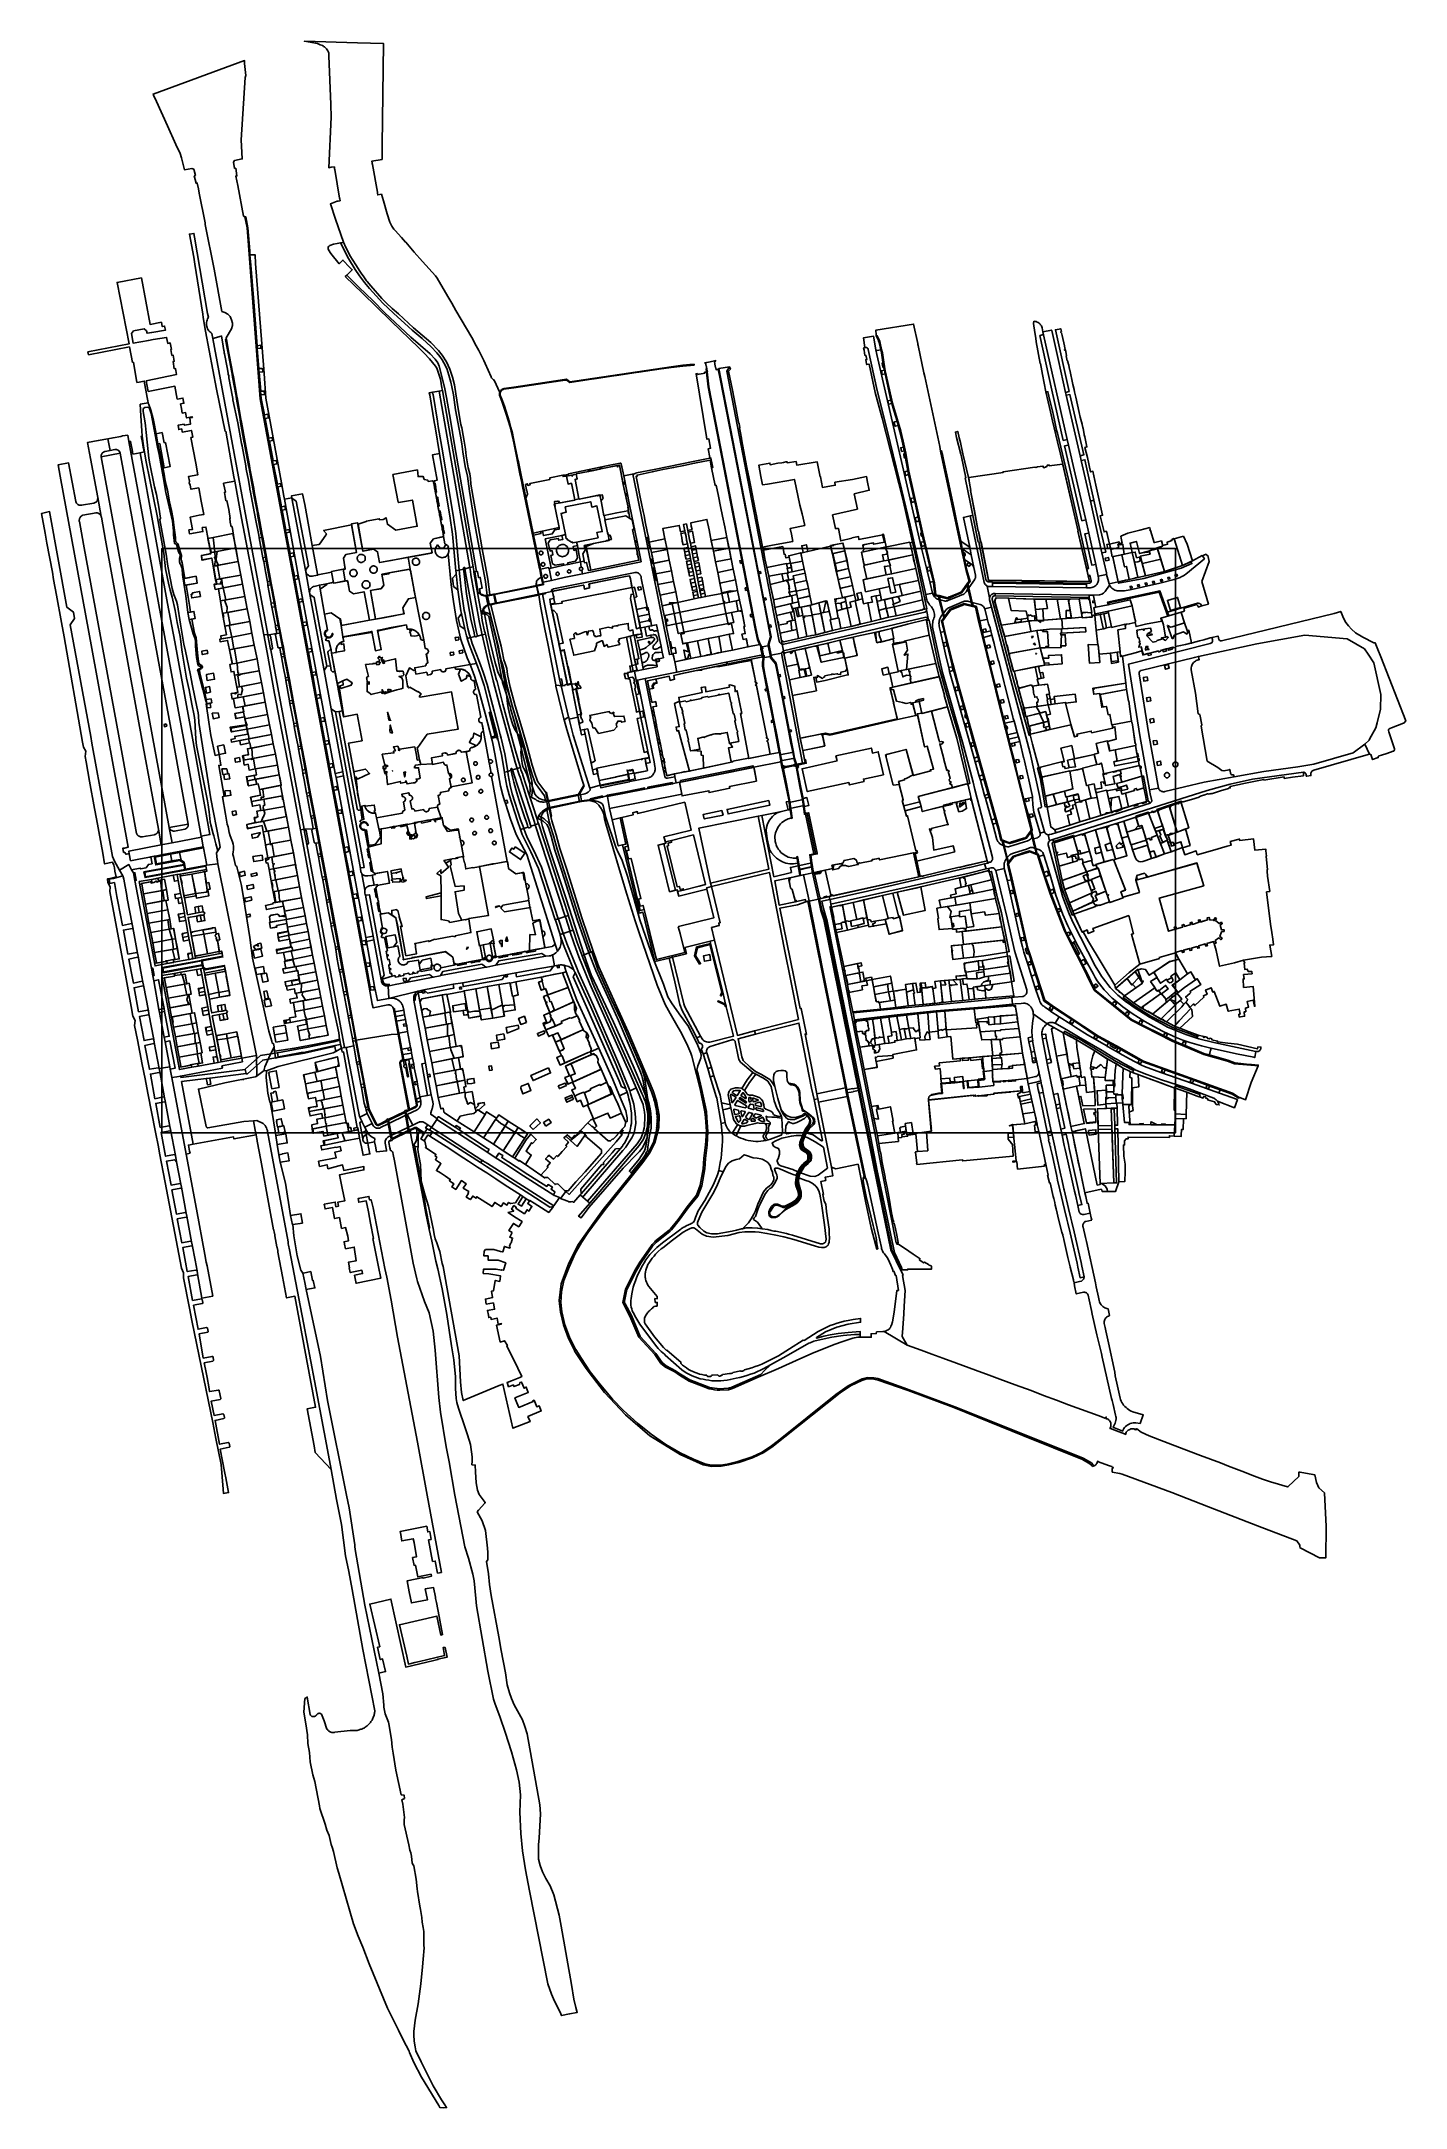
# Model space of a CAD drawing. Header units: metres. Extents: x -62 to 637, y -499 to 559.
import ezdxf

# ---------------------------------------------------------------- set-up
doc = ezdxf.new("R2010")
doc.units = ezdxf.units.M

msp = doc.modelspace()

# ---------------------------------------------------------------- linework, layer by layer
at = {"color": 7}
msp.add_lwpolyline([(0, 0), (519, 0), (519, 299), (0, 299)], close=True, dxfattribs=at)
at = {"layer": 'building_2', "color": 1}
for points in [[(108.5, 298.6), (110.5, 297.3), (111.5, 291.8), (138.1, 296.7), (138.1, 296.8), (138.4, 296.9), (137.5, 301.7), (139.2, 304), (144.1, 305), (144, 305.4), (144.2, 305.4), (144, 306.6), (139.6, 330.3), (139.1, 333.4), (138.7, 333.3), (138.6, 333.7), (136.4, 333.3), (136.3, 333.9), (134.4, 334.4), (133.8, 335.9), (131.2, 335.8), (130.9, 339.2), (118.4, 336.8), (121.1, 322.8), (121.2, 322.8), (121.3, 322.5), (128.3, 323.8), (130.8, 310.4), (119.8, 308.4), (115.5, 311.4), (114.9, 314.7), (113.4, 313.8), (111.4, 313.7), (111.4, 314.2), (104.7, 313), (104.7, 312.8), (100.5, 311.5), (102.3, 301.5), (102.4, 300.8), (103, 297.6), (108.5, 298.6)], [(186.2, 331.8), (186.8, 329.1), (186.5, 329), (186.9, 328.7), (187.3, 327), (187.3, 326.8), (186.4, 324.8), (190.1, 306.9), (203.4, 309.7), (201.5, 318.9), (200.9, 321.8), (205, 322.6), (205, 322.5), (211.5, 323.8), (211.4, 323.9), (213.6, 324.4), (213.7, 324.2), (224.3, 326.4), (225.2, 322.3), (225.1, 322.3), (226.4, 315.8), (226.5, 315.8), (227, 313.7), (226.8, 313.7), (228.2, 307.1), (228.3, 307.2), (229.1, 303.1), (221, 301.5), (217.2, 300), (219.6, 288), (244.2, 293), (243.6, 295.8), (243.4, 295.8), (243.4, 297.1), (242.2, 303), (241, 308.7), (241.8, 308.8), (240.8, 313.7), (239.7, 314.4), (239.2, 317.2), (238.6, 320.1), (238.7, 320.2), (236.3, 331.7), (234.3, 341.7), (233.6, 341.5), (233.3, 340.7), (233.1, 341.4), (225.6, 339.9), (219.6, 338.7), (218.4, 338.4), (212.2, 337.2), (212.2, 337), (209.9, 336.6), (207.2, 336), (207.2, 336.1), (205.5, 335.8), (205.3, 336.5), (198.6, 335.1), (198.7, 334.4), (188.5, 332.3), (188.6, 331.6), (187.4, 331.3), (187.2, 332.1), (186.2, 331.8)], [(419.4, 302.5), (423.3, 283), (423.1, 283.1), (423.2, 282.8), (440.2, 282.6), (474.9, 282.1), (469, 307.8), (469.1, 307.8), (461.2, 341.9), (461.2, 341.8), (461.1, 342.2), (454.3, 341.3), (454.3, 341.7), (453.3, 341.6), (453.1, 341.5), (453.2, 341), (453.1, 340.9), (452.6, 340.8), (452.7, 340.8), (451.5, 340.3), (451.1, 341.2), (448.3, 340.8), (447.4, 340.5), (446.9, 340.7), (430.7, 338.3), (430.7, 337.9), (413.1, 335.3), (413.3, 333.5), (414.1, 328.7), (414, 328.7), (416, 318.3), (417.3, 311.7), (417.4, 311.7), (417.3, 311.4), (418, 307.8), (418.1, 307.8), (419.3, 302.3), (419.4, 302.5)], [(84.1, 305.9), (80.8, 301.2), (80.5, 301.2), (80.6, 301.1), (77.1, 300.5), (79.7, 285.8), (79.8, 285.7), (79.9, 285.6), (87, 286.9), (87, 287.3), (94, 288.6), (93, 294.1), (94.2, 295.9), (99.8, 297), (97.1, 311.2), (82.9, 308.2), (84.3, 306.5), (84.1, 305.9)], [(26.4, 289.9), (28.4, 290.2), (28.4, 290.5), (27.1, 290.2), (27.6, 293.2), (27, 294.5), (27.6, 294.6), (27.1, 297.2), (25.1, 296.9), (25.1, 296.5), (20.3, 295.5), (20.5, 293.2), (25.6, 294.1), (26.4, 289.9)], [(27.2, 297.3), (26.4, 304.7), (23.7, 304.2), (24.6, 299.2), (24.9, 298.9), (25.4, 297.1), (25, 297.1), (25.1, 296.9), (27.2, 297.3)], [(26.4, 304.7), (27.2, 297.3), (27.3, 297.3), (37.9, 299.3), (36.4, 306.6), (26.4, 304.7)], [(27.1, 290.2), (28.4, 290.5), (28.4, 290.2), (29, 290.4), (28.1, 292.3), (27.8, 293.8), (28.4, 297.5), (27.1, 297.2), (27.6, 294.6), (27, 294.5), (27.6, 293.2), (27.1, 290.2)], [(27.8, 293.8), (28.1, 292.3), (29, 290.4), (39.2, 292.3), (37.9, 299.3), (28.4, 297.5), (27.8, 293.8)], [(243.4, 295.8), (243.6, 295.8), (243.7, 295.8), (243.4, 297.1), (243.4, 295.8)], [(250.7, 296.9), (258.8, 298.5), (257.6, 303.9), (249.6, 302.3), (250.7, 296.9)], [(251.8, 291.4), (259.8, 293.1), (258.8, 298.5), (250.7, 296.9), (251.8, 291.4)], [(269.5, 299.6), (267.3, 299.2), (267.7, 297.3), (269.9, 297.7), (269.5, 299.6)], [(269.9, 297.7), (267.7, 297.3), (268, 295.4), (270.3, 295.8), (269.9, 297.7)], [(271.1, 299.4), (271.6, 298.1), (273.5, 298.5), (273.2, 300.4), (271, 299.9), (271.1, 299.4)], [(271.7, 296.2), (273.9, 296.6), (273.5, 298.5), (271.4, 298.1), (271.7, 296.2)], [(272.1, 294.3), (274.3, 294.7), (273.9, 296.6), (271.7, 296.2), (272.1, 294.3)], [(281.3, 303.1), (282.4, 297.6), (290.3, 299.2), (290.1, 300), (290.2, 300.1), (289.3, 304.7), (281.3, 303.1)], [(290.4, 299.2), (282.4, 297.6), (283.5, 292.2), (291.5, 293.8), (291.4, 294.2), (291.4, 294.2), (290.4, 299.2), (290.4, 299.2)], [(308, 298.1), (308.8, 293.7), (309.7, 289.2), (319.9, 291.3), (319.9, 291.2), (321.9, 291.5), (321.2, 294.6), (319.5, 294.2), (319.1, 296.1), (318.6, 296.1), (317.9, 300), (308.1, 298.1), (308.1, 298.1), (308, 298.1)], [(328, 292.6), (327.1, 296.8), (321, 295.3), (321.2, 294.6), (321.9, 291.3), (328, 292.6)], [(330.7, 297.5), (330, 300.9), (327.6, 300.4), (328.3, 297), (330.7, 297.5)], [(343.3, 296.3), (349.6, 297.8), (348.7, 301.8), (343.9, 300.8), (343.9, 300.5), (342.5, 300.2), (343.3, 296.3)], [(343.5, 296.4), (344.8, 291.4), (350.8, 292.8), (349.6, 297.8), (343.5, 296.4)], [(370.4, 299.6), (370.4, 299.7), (359.3, 297.3), (358.2, 297.1), (359.4, 291), (359.7, 291), (359.9, 290.5), (369.6, 292.7), (369, 295.8), (371.5, 296.1), (371.2, 297), (371.6, 297), (370.4, 299.6)], [(370.8, 299.8), (369.5, 306.3), (369, 306.2), (370, 302.3), (364.5, 301.2), (364.4, 301.6), (364.1, 301.5), (364.1, 301.9), (359.3, 300.9), (359.4, 300.7), (358.9, 300.6), (359.4, 298.2), (359.1, 298.1), (359.3, 297.3), (370.8, 299.8)], [(383, 302.3), (370.4, 299.7), (370.4, 299.6), (371.6, 297), (371.2, 297), (371.5, 296.1), (372.1, 293.1), (384.5, 295.8), (383, 302.3)], [(490.3, 301.4), (490.4, 301.5), (489.9, 301.9), (490.1, 302.5), (485.2, 301.3), (485.8, 298.5), (489.9, 299.5), (489.5, 301.2), (490.3, 301.4)], [(492, 301.1), (490.5, 300.8), (490.3, 301.4), (489.5, 301.2), (489.9, 299.5), (485.8, 298.5), (486.6, 294.8), (492.7, 296.1), (492, 301.1)], [(498.2, 284), (499.5, 284.1), (499.5, 284.3), (499.6, 284.3), (497.5, 294), (496.7, 297), (492.7, 296.1), (491.5, 295.8), (492.9, 289.6), (493.9, 289.8), (495.3, 283.2), (498.2, 283.8), (498.2, 284)], [(500.5, 296.5), (498.9, 302.6), (495.7, 301.8), (496.7, 297), (498.3, 297.2), (499, 294.3), (501, 294.7), (500.9, 295), (505.9, 296.1), (505.4, 297.6), (504.6, 297.2), (501.8, 296.8), (500.5, 296.5)], [(498, 292), (499.7, 292.2), (501, 292.7), (500.5, 294.6), (499, 294.3), (498.3, 297.2), (496.7, 297), (497.5, 294), (498.1, 291.5), (498.1, 291.6), (498, 292)], [(505.4, 297.7), (505.4, 297.6), (505.9, 296.1), (500.9, 295), (501, 294.7), (501.9, 291.3), (502, 291.4), (511.4, 293.5), (509.7, 298.9), (507.6, 298.3), (507.5, 298.4), (506.2, 297.9), (505.4, 297.7)], [(507.5, 298.4), (507.6, 298.3), (509.7, 298.9), (509.6, 299.3), (507.5, 298.6), (507.5, 298.4)], [(518.3, 303.4), (518, 304.2), (517.1, 303.6), (517.1, 303), (517, 303), (516.7, 303.3), (516.3, 303), (516.7, 302.9), (514.6, 302.2), (514.9, 301.2), (512.5, 300.5), (512.4, 300.4), (512.4, 300.3), (512.3, 300.2), (511.8, 300.1), (511.1, 299.6), (511.1, 299.8), (509.6, 299.3), (513.3, 287.2), (522.6, 290.3), (518.4, 303.4), (518.3, 303.4)], [(523, 305.4), (518.3, 303.9), (522.6, 290.3), (526.8, 292.2), (527.7, 292.7), (524.9, 301.2), (523, 305.4)], [(27.7, 283), (29.7, 283.4), (28.6, 290.3), (26.5, 289.9), (27.7, 283)], [(29.7, 283.4), (40.5, 285.4), (39.2, 292.3), (28.6, 290.3), (29.7, 283.4)], [(112.7, 285.8), (113.7, 280.3), (112.3, 278.4), (108.7, 277.8), (108.6, 277.8), (106.8, 277.5), (109.5, 262.9), (113.5, 263.6), (119.6, 264.8), (119.5, 264.7), (123.9, 265.5), (123.9, 265.8), (124, 265.8), (123.5, 268.6), (126.4, 273.3), (129.9, 273.9), (129.2, 277.4), (129, 277.4), (129, 277.5), (129.2, 277.5), (127.3, 288), (127, 288), (126.9, 288.4), (116.3, 286.5), (116.4, 286.1), (113, 285.5), (112.9, 285.9), (112.7, 285.8)], [(252.9, 286.1), (252.9, 286.1), (253, 286), (260.9, 287.6), (259.8, 293.1), (251.9, 291.5), (251.9, 291.4), (251.8, 291.4), (252.9, 286.1)], [(254, 280.6), (262, 282.2), (260.9, 287.6), (252.9, 286), (254, 280.6)], [(270.3, 295.8), (268, 295.4), (268.4, 293.6), (270.6, 293.9), (270.3, 295.8)], [(271.2, 291), (270.9, 292.7), (269.4, 292.5), (269.4, 292.6), (268.6, 292.5), (269, 290.6), (271.2, 291)], [(269.4, 288.7), (271.6, 289.1), (271.2, 291), (269, 290.6), (269.4, 288.7)], [(269.7, 287.3), (269.8, 286.8), (272, 287.2), (271.6, 289.1), (269.6, 288.7), (269.8, 287.3), (269.7, 287.3)], [(270.2, 284.9), (272.4, 285.4), (272, 287.2), (269.8, 286.8), (270.2, 284.9)], [(272.5, 292.4), (274.7, 292.8), (274.3, 294.7), (272.1, 294.3), (272.5, 292.4)], [(274.9, 291.8), (272.8, 291.4), (273, 290), (273.1, 289.4), (275.3, 289.9), (274.9, 291.8)], [(273.5, 287.6), (275.6, 288), (275.3, 289.9), (273.1, 289.4), (273.5, 287.6)], [(273.9, 285.7), (276, 286.1), (275.6, 288), (273.5, 287.6), (273.9, 285.7)], [(284.6, 286.8), (292.6, 288.4), (291.5, 293.8), (283.5, 292.2), (284.6, 286.8)], [(285.7, 281.3), (293.7, 283), (292.6, 288.4), (284.6, 286.8), (285.7, 281.3)], [(320.1, 288.8), (322.3, 289.2), (322.3, 289.4), (320.3, 289), (319.9, 291.3), (309.7, 289.2), (310.7, 284.8), (317.5, 286), (320.2, 286.4), (320.6, 286.7), (320.1, 288.8)], [(311.5, 280.6), (318.2, 282.3), (317.5, 286), (310.7, 284.8), (311.5, 280.6)], [(322.3, 289.2), (320.1, 288.8), (320.6, 286.7), (322.7, 287.1), (322.3, 289.2)], [(320.6, 285.9), (320.3, 285.8), (321, 282.8), (323.6, 283.5), (323.3, 285.1), (329.3, 286.4), (328.9, 288.4), (322.7, 287.1), (320.6, 286.7), (320.4, 286.5), (320.6, 285.9)], [(322.7, 287.1), (328.9, 288.4), (328, 292.6), (321.9, 291.3), (322.7, 287.1)], [(323.5, 283.4), (323.9, 281.3), (330.1, 282.6), (329.3, 286.4), (323.3, 285.1), (323.6, 283.5), (323.5, 283.4)], [(351.6, 288.7), (350.8, 292.8), (344.7, 291.4), (345.5, 287.4), (351.6, 288.7)], [(351.6, 288.7), (345.4, 287.3), (346.3, 283.1), (352.6, 284.5), (351.6, 288.7)], [(387.4, 282.7), (386.1, 288.7), (373.6, 286.1), (370.8, 285.6), (359.1, 283), (360.3, 276.9), (367.2, 278.4), (372.6, 279.5), (371.7, 283.6), (374.1, 284), (375, 280), (387.4, 282.7)], [(373, 290.2), (372.2, 292.5), (372.4, 293.2), (372.1, 293.1), (369.6, 292.7), (359.5, 290.4), (359.6, 290.2), (359.4, 290.1), (361, 283.4), (370.8, 285.6), (369.9, 289.8), (372.7, 290.2), (372.7, 290.2), (373, 290.2)], [(386.1, 288.7), (385.2, 292.4), (385, 292.4), (384.7, 294.6), (384.5, 295.8), (372.4, 293.2), (372.2, 292.5), (373, 290.2), (372.7, 290.2), (373.6, 286.1), (386.1, 288.7)], [(493.4, 282.8), (493.5, 282.8), (495.4, 283.2), (495.3, 283.2), (493.9, 289.8), (492.9, 289.6), (491.5, 295.8), (487.1, 294.9), (487.1, 294.6), (486.8, 294.5), (489.6, 282), (493.3, 282.8), (493.4, 282.8)], [(503.5, 285), (501, 294.7), (500.5, 294.6), (501, 292.7), (499.7, 292.2), (498, 292), (498.1, 291.6), (498.1, 291.5), (499.7, 284.1), (503.5, 285)], [(502, 291.4), (501.9, 291.3), (503.5, 285), (513.3, 287.2), (511.4, 293.5), (502, 291.4)], [(18.2, 281.3), (17.6, 284.8), (11.3, 283.6), (11.9, 280.2), (18.2, 281.3)], [(15.7, 275.7), (15.1, 275.6), (15.4, 273.7), (19.8, 274.5), (19.4, 277), (15.7, 276.3), (15.7, 275.7)], [(30.1, 281.5), (30.5, 281), (28.3, 280.7), (26.9, 280.5), (27.4, 278.1), (31.8, 278.9), (31.2, 279.7), (30.8, 282.8), (30.1, 281.5)], [(27.9, 282.4), (28.1, 282.2), (28.3, 280.7), (30.5, 281), (30.1, 281.5), (30.8, 282.8), (30.7, 283.3), (29.9, 283.2), (29.6, 283.4), (27.6, 283), (27.7, 282.4), (27.9, 282.4)], [(29, 278.3), (30.1, 272.2), (32.9, 272.7), (31.5, 278.8), (29, 278.3)], [(31.2, 279.7), (31.8, 278.9), (41.4, 280.7), (40.5, 285.4), (29.6, 283.4), (29.9, 283.2), (30.7, 283.3), (30.8, 282.8), (31.2, 279.7)], [(32.9, 272.7), (42.6, 274.5), (41.4, 280.7), (31.5, 278.8), (32.9, 272.7)], [(84.5, 281), (80.7, 280.3), (81.1, 278.2), (84.5, 280.5), (84.5, 281)], [(84.5, 281), (84.5, 280.5), (81.1, 278.2), (83.4, 265.4), (86.8, 266), (91.2, 263), (91.6, 263), (92, 259.6), (106.3, 262.3), (103.6, 276.9), (98.1, 275.8), (96.2, 277.1), (95.2, 282.3), (94.8, 282.2), (94.7, 282.5), (88.1, 281.3), (88, 281.7), (84.5, 281)], [(199.2, 270.3), (205, 271.1), (204.8, 271.8), (223.6, 275.6), (223.6, 275.5), (223.7, 275.6), (240.7, 279.1), (239.9, 283.4), (239.5, 285), (237.4, 284.6), (237.4, 284.7), (218.9, 280.9), (219, 279.1), (219, 279.1), (219, 278.8), (216.4, 278.2), (216, 280.1), (215.9, 280.1), (215.9, 280.2), (215.8, 280.2), (215.8, 280.2), (200.6, 277.2), (200.6, 277.1), (200.2, 277), (200, 276.9), (200.5, 274.6), (200.7, 274.6), (200.7, 273.3), (201.2, 271), (199.1, 270.6), (199.2, 270.3)], [(243.1, 215.5), (239.6, 232.1), (237.4, 232.4), (236.8, 235), (238.5, 235), (238.5, 235.4), (241.3, 236), (241.3, 236.3), (237.9, 253.7), (234, 252.8), (234.3, 252.1), (233.7, 251.8), (234.5, 249.9), (228.5, 248.5), (228.4, 248.8), (228.1, 249.5), (228, 249.4), (228.1, 249.7), (228, 249.8), (226.5, 248.9), (225.7, 251.7), (225.1, 251.7), (222.6, 250.5), (222.6, 249.5), (221.5, 246.7), (210.9, 244.4), (209, 252.6), (211.3, 253), (211, 255.2), (211.8, 256), (212.5, 254.9), (212.9, 255.2), (213.1, 255), (216.6, 256.3), (217.5, 256.5), (218, 254.7), (218.4, 256.7), (220.6, 257.1), (221, 256.2), (221.4, 254.3), (221.9, 254.3), (222.1, 253.8), (223.9, 254.3), (224.7, 254.3), (224.6, 254.5), (224.8, 254.6), (224.2, 257.8), (228.5, 258.7), (230.8, 258.3), (230.7, 259.1), (232.5, 259.5), (233.5, 259.5), (233.6, 259.7), (238.8, 260.7), (239, 257.5), (239.7, 256.8), (241.2, 257.3), (241.5, 254.6), (243.3, 255), (244.1, 255), (245.7, 255.3), (245, 258.6), (243, 257.9), (239.9, 273.4), (240.3, 275.5), (241.5, 275.6), (240.9, 278.9), (240.8, 278.9), (240.7, 279.1), (223.7, 275.6), (223.6, 275.5), (223.6, 275.6), (204.8, 271.8), (205, 271.1), (199.2, 270.3), (199.5, 268.9), (199.6, 268.7), (199.9, 267.2), (200.8, 267.3), (202.3, 265.6), (205.5, 250.5), (203.4, 250.2), (204.2, 246.4), (206.1, 246.8), (209.6, 229.9), (209.8, 229.8), (209.9, 229.6), (209.8, 229.6), (211.5, 229.8), (211.7, 229.8), (211.7, 229.9), (212.3, 229.9), (212.4, 229.5), (212.7, 229.3), (213.2, 230.9), (213.6, 229), (214.1, 228.8), (214.3, 228), (214.5, 228.2), (214.6, 227.6), (213.5, 227.3), (212.2, 227.1), (212.3, 226.8), (212, 227), (214.8, 213.8), (214.4, 213.4), (214.9, 211.9), (215.2, 211.6), (215.5, 210.2), (213.7, 209.4), (213.7, 209.3), (214.4, 206), (216.3, 206.4), (216.3, 206.3), (218.1, 206.7), (221.8, 190.4), (219.8, 189.2), (220.5, 185.8), (222.6, 186.3), (223, 184.6), (223.2, 184.6), (222.7, 186.5), (245.5, 191.2), (245.9, 190.9), (245.8, 191.3), (249.5, 192.1), (249.1, 193.8), (248.9, 194), (248.7, 195.1), (246.9, 194.6), (243.3, 212), (245.3, 212.3), (244.6, 215.7), (242.9, 215.3), (243.1, 215.5)], [(241.5, 275.6), (240.3, 275.5), (239.9, 273.4), (243, 257.9), (245, 258.6), (242, 273.2), (241.5, 275.6)], [(255.2, 275.5), (255.2, 275.2), (263.1, 276.8), (262, 282.2), (254, 280.6), (255, 275.5), (255.2, 275.5)], [(260.2, 270.5), (260, 271.4), (263.6, 271.2), (264.2, 271.4), (263.1, 276.8), (255.1, 275.2), (256.2, 269.7), (260.2, 270.5)], [(270.9, 281.2), (273.1, 281.7), (272.7, 283.6), (270.5, 283.2), (270.9, 281.2)], [(273.5, 279.8), (273.4, 280.2), (273.1, 281.7), (270.9, 281.2), (271.3, 279.3), (273.5, 279.8)], [(271.7, 277.5), (273.9, 277.9), (273.5, 279.8), (271.3, 279.3), (271.7, 277.5)], [(272.2, 274.9), (274.4, 275.3), (274.1, 277), (271.9, 276.6), (272.2, 274.9)], [(272.5, 273.2), (274.7, 273.7), (274.4, 275.3), (272.2, 274.9), (272.5, 273.2)], [(274.6, 282), (276.8, 282.4), (276.4, 284.3), (274.2, 283.9), (274.6, 282)], [(276.8, 282.4), (274.6, 282), (275, 280.1), (277.2, 280.5), (276.8, 282.4)], [(275.4, 278.2), (277.5, 278.6), (277.2, 280.5), (275, 280.1), (275.4, 278.2)], [(277.7, 277.8), (275.5, 277.3), (275.9, 275.7), (278.1, 276.1), (277.7, 277.8)], [(278.1, 276.1), (275.9, 275.7), (276.2, 274), (278.4, 274.4), (278.1, 276.1)], [(286.7, 276.4), (291, 277.3), (293, 277.2), (294.8, 277.5), (293.7, 283), (285.7, 281.3), (286.7, 276.4)], [(291, 277.3), (286.7, 276.4), (286.8, 275.9), (289.7, 276.5), (293, 277.2), (291, 277.3)], [(295.5, 272.5), (295.5, 272.6), (295.8, 272.7), (294.8, 277.5), (289.7, 276.5), (286.8, 275.9), (290, 260.1), (291.7, 260.4), (292.7, 255.5), (290.5, 255.1), (292.1, 247), (300, 248.6), (299.9, 248.9), (300, 249), (299.2, 252.8), (297.6, 252.5), (297, 255.2), (298.7, 255.5), (298, 259), (298.5, 259.1), (296.9, 266.9), (296, 267), (296, 267.1), (295, 266.9), (294, 272.2), (295.5, 272.5)], [(313.1, 272.8), (321.9, 274.7), (321, 276.8), (321.4, 276.8), (321.1, 278.3), (320.9, 278.4), (321.2, 278.7), (321, 278.8), (321.3, 279), (320.4, 282.7), (320.1, 282.2), (320, 282.2), (319.8, 282.7), (318.2, 282.3), (311.5, 280.6), (313.1, 272.8)], [(324.7, 277.4), (321.4, 276.7), (321.4, 276.8), (321, 276.8), (321.9, 274.7), (322.2, 274.8), (325.1, 275.4), (324.7, 277.4)], [(322.5, 274.8), (322.9, 271), (323.1, 271.1), (325.9, 271.7), (325.1, 275.4), (322.2, 274.8), (322.1, 274.6), (322.5, 274.8)], [(323.9, 281.3), (324.8, 277.2), (331, 278.5), (330.2, 282.5), (330.1, 282.6), (323.9, 281.3)], [(325.6, 273.3), (331.7, 274.6), (331.7, 274.8), (331.8, 274.8), (331, 278.5), (324.8, 277.2), (325.6, 273.3)], [(347.6, 278.8), (347.6, 278.7), (353.6, 280), (352.6, 284.5), (346.3, 283.1), (347.3, 278.8), (347.6, 278.8)], [(354.6, 275.3), (353.6, 280), (347.3, 278.6), (348.4, 273.8), (354.6, 275.3)], [(358, 276.5), (355.8, 275.9), (356.6, 272.7), (358.8, 273.2), (358, 276.5)], [(366.6, 272.1), (366.6, 272.1), (368.3, 272.4), (368.2, 273), (368.3, 273.1), (367.9, 275.2), (365.6, 274.7), (366.2, 272), (366.6, 272.1)], [(377.7, 280.6), (375, 280), (375.8, 276.7), (373.3, 276.2), (372.6, 279.5), (367.2, 278.4), (368.4, 272.5), (379, 274.9), (377.7, 280.6)], [(376.3, 274.3), (376.4, 274.1), (377.2, 274.3), (378, 271.9), (374.6, 270.6), (374.6, 270.8), (374.1, 270.4), (374.4, 270.5), (374.9, 269.2), (389.5, 272.7), (388.5, 277.1), (376.3, 274.3)], [(387.4, 282.7), (377.7, 280.6), (379, 274.9), (388.5, 277.1), (387.4, 282.7)], [(16.5, 266.8), (13.4, 266.2), (14, 262.6), (17.2, 263.2), (16.5, 266.8)], [(33.4, 266.2), (33.5, 268.9), (32.2, 272.6), (30.1, 272.2), (31.2, 265.8), (33.4, 266.2)], [(31.5, 263.9), (32.4, 259.3), (35.1, 259.8), (33.8, 266.3), (31.3, 265.9), (31.8, 264), (31.5, 263.9)], [(33.4, 266.2), (43.8, 268.2), (42.6, 274.5), (32.2, 272.6), (33.5, 268.9), (33.4, 266.2)], [(43.8, 268.2), (33.8, 266.3), (35.1, 259.8), (45.1, 261.7), (43.8, 268.2)], [(203.4, 250.2), (205.5, 250.5), (202.3, 265.6), (200.8, 267.3), (199.9, 267.2), (203.4, 250.2)], [(269.6, 246.2), (268.7, 250.2), (268.6, 250.7), (266.7, 250.2), (265.8, 255.2), (267.4, 255.5), (264.2, 271.4), (261.3, 270.8), (256.2, 269.7), (257.2, 264.7), (257.6, 264.8), (258.6, 259.5), (258.3, 259.4), (259.9, 251.2), (260.5, 251.3), (261.2, 247.9), (261.5, 248), (261.5, 248.1), (262.8, 248.3), (263.4, 245.5), (262.1, 245.2), (262.1, 245.3), (261.7, 245.2), (262.6, 241), (268.2, 242.2), (268.1, 242.7), (267.2, 247), (269.6, 246.2)], [(260.2, 270.5), (261.3, 270.8), (263.6, 271.2), (260, 271.4), (260.2, 270.5)], [(322.9, 271), (322.5, 274.8), (322.1, 274.6), (322.2, 274.8), (313.1, 272.8), (313.9, 268.8), (322.9, 271)], [(322.3, 269.5), (322.6, 269.5), (322.1, 270), (322, 270.3), (322.6, 270.9), (313.9, 268.8), (314.7, 264.8), (323.5, 266.8), (323.4, 267.1), (323.2, 267), (322.3, 269.5)], [(315.8, 260.9), (315.8, 260.5), (315.6, 260.5), (315.7, 259.7), (320.2, 260.7), (320.1, 261.4), (323, 262.1), (321.9, 266.4), (314.7, 264.8), (315.3, 261.5), (315.6, 261.6), (315.8, 260.9)], [(323, 262.1), (324.3, 262.4), (323.5, 266.8), (321.9, 266.4), (323, 262.1)], [(323.1, 271.1), (322.6, 270.9), (322, 270.3), (322.1, 270), (322.6, 269.5), (322.3, 269.5), (323.2, 267), (323.4, 267.1), (323.2, 268.3), (326.5, 269), (325.9, 271.7), (323.1, 271.1)], [(326.3, 264.4), (325.5, 264.1), (324.4, 268.5), (323.2, 268.3), (323.5, 266.8), (324.3, 262.4), (326, 253), (330.2, 253.9), (328.1, 264.8), (326.3, 264.4)], [(325.5, 264.1), (326.3, 264.4), (325.4, 268.7), (324.4, 268.5), (325.5, 264.1)], [(331.8, 274.7), (325.6, 273.3), (326.5, 268.8), (332.8, 270.1), (331.8, 274.7)], [(329.1, 263.6), (329, 264.3), (332.9, 264.7), (331.9, 269.9), (327.3, 269), (328.1, 264.8), (328.3, 264), (329.1, 263.6)], [(330.2, 253.9), (332.8, 254.4), (332.7, 254.5), (333, 254.5), (334.9, 254.9), (332.9, 264.7), (329, 264.3), (329.1, 263.6), (328.3, 264), (330.2, 253.9)], [(332.9, 265.1), (337.5, 265.8), (336.3, 271.2), (332.8, 270.1), (331.9, 269.9), (332.9, 265.1)], [(339.5, 256), (337.5, 265.8), (332.9, 265.1), (334.9, 254.9), (339.5, 256)], [(338.8, 266.2), (340, 271.9), (340, 272.2), (336.3, 271.2), (337.4, 265.9), (338.8, 266.2)], [(341.7, 266.8), (338.8, 266.2), (337.4, 265.9), (339.5, 256), (343.4, 257.1), (342.2, 262.5), (342.6, 262.6), (341.7, 266.8)], [(340, 271.9), (338.8, 266.2), (341.7, 266.8), (341, 270.1), (340.5, 272.1), (340, 271.9)], [(347.7, 271.2), (350.2, 271.8), (349.8, 273.7), (349.6, 273.6), (349.5, 274.1), (348.4, 273.8), (345.3, 273.2), (344.9, 271), (344.9, 270.7), (346.4, 271), (347.8, 270.7), (347.7, 271.2)], [(350.9, 268.6), (348.2, 267.8), (345.6, 267.1), (346.3, 263.5), (346.6, 263.5), (347.7, 258), (352.9, 259.1), (350.8, 268.5), (350.9, 268.5), (350.9, 268.6)], [(348.2, 267.8), (350.9, 268.6), (350.2, 271.8), (347.7, 271.2), (347.8, 270.7), (348.2, 267.8)], [(356.6, 260.1), (356.9, 260.2), (357.6, 260.4), (354.9, 272.3), (352.3, 271.6), (353, 269), (350.8, 268.5), (352.9, 259.1), (356.4, 260), (356.6, 260), (356.6, 260.1)], [(363.4, 261.7), (361.4, 271.2), (359.2, 270.7), (358.8, 273.2), (356.6, 272.7), (354.9, 272.3), (357.6, 260.3), (363.4, 261.7)], [(367.8, 264.3), (367.1, 267.4), (365.6, 274.7), (363.2, 274.2), (363.8, 271.6), (361.4, 271.2), (363.4, 261.7), (368.1, 262.9), (367.8, 264.3)], [(366.2, 272), (367.1, 267.3), (370.9, 268.4), (369.9, 272.8), (368.4, 272.5), (368.3, 273.1), (368.2, 273), (368.3, 272.4), (366.6, 272.1), (366.6, 272.1), (366.2, 272)], [(367.1, 267.3), (367.8, 264.3), (368.1, 262.9), (372, 263.8), (370.9, 268.4), (367.1, 267.3)], [(374.4, 270.5), (374.1, 270.4), (374.6, 270.8), (373.9, 273.7), (369.9, 272.8), (370.9, 268.3), (374.9, 269.2), (374.4, 270.5)], [(374.9, 269.2), (370.9, 268.3), (372, 263.8), (375.9, 264.6), (374.9, 269.2)], [(376.4, 274.1), (376.3, 274.3), (373.9, 273.7), (374.6, 270.8), (374.6, 270.6), (378, 271.9), (377.2, 274.3), (376.4, 274.1)], [(375.9, 264.6), (389.6, 267.7), (389.5, 267.8), (390.5, 268.1), (389.5, 272.7), (374.9, 269.2), (375.9, 264.6)], [(436.7, 261.1), (437.4, 263.4), (437.7, 263.6), (438, 262.6), (440.1, 262.9), (443.3, 263.4), (442.5, 266.9), (434.9, 267.2), (433.5, 273.5), (433.5, 273.6), (427.1, 273.8), (426.4, 272.5), (426.6, 272), (426.4, 272), (429.5, 260.7), (429.6, 260.7), (429.8, 259.8), (436.6, 260.8), (436.7, 261.1)], [(447.2, 263.7), (446.9, 263.1), (446.9, 262.1), (448, 262.2), (446.6, 273), (446.3, 273), (442.4, 273.2), (441.2, 273.2), (433.5, 273.6), (434.9, 267.2), (442.5, 266.9), (443.1, 264.2), (443.3, 264), (443.6, 265), (444.3, 264.7), (444.7, 265), (445.6, 264.3), (446.8, 264.6), (446.8, 263.8), (447.2, 263.7)], [(446.9, 263.1), (447.2, 263.7), (446.8, 263.8), (446.8, 264.6), (445.6, 264.3), (444.7, 265), (444.3, 264.7), (443.6, 265), (443.3, 264), (443.1, 264.2), (443.6, 261.8), (446.9, 262.1), (446.9, 263.1)], [(446.7, 272.8), (447.3, 267.8), (453.4, 268.3), (452.6, 273), (446.8, 273), (446.8, 272.8), (446.7, 272.8)], [(451.4, 262.4), (451, 268.1), (447.3, 267.8), (448, 262.2), (451.4, 262.4)], [(453.4, 268.3), (451, 268.1), (451.4, 262.4), (460.1, 263), (458.3, 273.1), (452.6, 273), (453.4, 268.3)], [(460.1, 263), (463, 263.2), (463, 263.5), (463, 267.3), (465, 267.3), (464, 273.1), (458.3, 273.1), (460.1, 263)], [(465.6, 263.7), (465, 267.3), (463, 267.3), (463, 263.5), (465.6, 263.7)], [(464.9, 272.8), (464.1, 272.8), (465.7, 263.3), (471.2, 263.8), (469.6, 273.2), (464.8, 273.1), (464.9, 272.8)], [(473, 266.2), (473.8, 266.4), (473.9, 266.2), (475.9, 266.1), (475.9, 266.1), (476.1, 266.2), (475, 272.8), (474.5, 272.9), (474.4, 273.4), (469.6, 273.2), (470.9, 265.8), (471.4, 265.9), (471.3, 266.3), (473, 266.2)], [(473.8, 266.4), (473, 266.2), (471.3, 266.3), (471.4, 265.9), (470.9, 265.8), (471.2, 263.8), (471.2, 263.5), (476.3, 263.9), (476.2, 264.5), (476.1, 264.8), (475.9, 266.1), (473.9, 266.2), (473.8, 266.4)], [(478.3, 257.2), (482.2, 257.9), (482.2, 258.2), (481.9, 258.2), (480.4, 265.2), (477.6, 264.8), (478.3, 257.2)], [(483.7, 258.4), (486.1, 258.9), (484.6, 266.1), (482.2, 265.6), (483.7, 258.4)], [(498.5, 261.6), (498.5, 262), (498.3, 262.8), (498.2, 262.9), (496.8, 269.6), (484.6, 266.9), (484.6, 266.7), (484.4, 266.7), (486.1, 258.9), (486.2, 258.6), (493.1, 260.2), (493.1, 259.8), (493.8, 260), (493.7, 260.3), (495.3, 260.4), (498.3, 261.1), (498.3, 261.2), (498.5, 261.6)], [(512.8, 259.9), (513.9, 253.7), (514.5, 253.9), (515.2, 253.5), (515.1, 253.4), (513.8, 252), (512.5, 252.7), (512.3, 252.7), (509.5, 252), (509, 251.4), (507.4, 251), (504.3, 254.3), (504.6, 255.4), (504.7, 255.5), (506.6, 256.5), (506.1, 258.3), (503.3, 257.9), (502.6, 257.1), (502.5, 257.8), (499.2, 257.2), (499.4, 256.3), (499.2, 256.3), (499.6, 253.3), (500.2, 253.4), (500.7, 251.4), (500.2, 251.1), (500.9, 250.5), (500.8, 250.1), (500.9, 250.1), (500.7, 250), (500.1, 248.5), (501.4, 248.6), (502.1, 246.1), (502.5, 244.6), (510.2, 246.6), (510.2, 246.2), (511.4, 246.5), (511.3, 246.8), (517.8, 248.5), (517.9, 248.1), (519, 248.4), (518.9, 248.8), (524.1, 249.9), (526.6, 250.5), (526.6, 250.6), (527.1, 250.7), (525.8, 257.2), (524.9, 257), (525.2, 256), (524.7, 255.2), (523, 256.3), (518.3, 254.6), (517.7, 253), (517.2, 253), (514.8, 259.6), (515.4, 259.5), (516.3, 258.8), (517.2, 258.9), (523.6, 260.9), (521.9, 266.2), (521.9, 266.4), (511.5, 263.3), (511.6, 263.1), (511.7, 263), (511.7, 263), (511.9, 262.5), (512.6, 260.5), (512.7, 260.5), (512.8, 260), (512.8, 259.9)], [(34.6, 259.8), (32.4, 259.3), (33.1, 254.9), (30.2, 254.3), (30.5, 252.7), (35.9, 253.7), (34.6, 259.8)], [(35.9, 253.7), (46.2, 255.6), (45.1, 261.7), (34.6, 259.8), (35.9, 253.7)], [(47.4, 249.5), (46.2, 255.6), (35.9, 253.7), (37, 247.6), (47.4, 249.5)], [(114.3, 188.2), (112.9, 193.7), (118.9, 194.4), (118.7, 195.3), (119.6, 195.5), (118.6, 197.5), (120.8, 197.8), (121.5, 196.2), (121.1, 195.8), (121.7, 195.8), (121.8, 195.5), (121.7, 196.3), (129.5, 197.5), (130.4, 193.2), (130.8, 190.7), (132, 190.8), (130.7, 197.1), (131.1, 197.2), (135.9, 203.9), (151.8, 206.6), (148.4, 225.6), (132.3, 222.9), (131.8, 223.3), (132.8, 224.7), (132.3, 225), (131.2, 225.8), (131.1, 225.7), (127.1, 228), (126.5, 227.6), (125.9, 228.2), (125.9, 228.5), (126.2, 228.5), (125.8, 228.8), (124.9, 233.8), (126.8, 237.9), (129, 236.6), (129.7, 236.7), (129.5, 237.9), (135.2, 239), (135.2, 239.2), (135.2, 239.4), (135.3, 239.5), (135.3, 239.7), (135.4, 239.9), (135.5, 240), (135.6, 240.2), (135.7, 240.2), (135.9, 240.4), (136, 240.4), (136.2, 240.5), (135.5, 245), (135.6, 245.1), (135.8, 245.2), (135.9, 245.3), (136.1, 245.4), (136.2, 245.5), (136.3, 245.7), (136.4, 245.8), (136.4, 246), (136.5, 246.2), (136.5, 246.4), (136.5, 246.6), (136.4, 246.8), (136.4, 246.9), (136.3, 247.1), (136.2, 247.2), (136.1, 247.4), (135.9, 247.5), (135.8, 247.6), (135.6, 247.7), (135.5, 247.7), (135.3, 247.8), (135.1, 247.8), (134.9, 247.8), (134.2, 252.2), (134, 252.1), (133.9, 252.1), (133.7, 252.1), (133.5, 252.1), (133.3, 252.1), (133.2, 252.2), (133, 252.2), (132.9, 252.4), (132.8, 252.5), (132.7, 252.6), (132.6, 252.8), (132.5, 252.9), (132.4, 253.1), (132.4, 253.2), (132.4, 253.4), (132.3, 253.8), (132.1, 254.1), (132, 254.5), (131.9, 254.7), (129.5, 254.1), (127.6, 254.3), (127.3, 255.8), (127.3, 255.7), (126.9, 256.3), (127.3, 256.3), (127.1, 257.4), (127.7, 256.8), (128, 257.6), (127.9, 257.7), (127.5, 257.8), (127.1, 257.8), (126.8, 257.8), (126.4, 257.8), (126, 257.8), (125.6, 257.8), (125.3, 259.9), (124.5, 259.8), (111, 256.8), (110.9, 257.2), (110.5, 257.2), (112.4, 247.3), (109.4, 246.7), (107.6, 256.6), (107.2, 256.5), (107.3, 256), (92.8, 253.7), (93.2, 251.4), (92.9, 251.4), (92.5, 251.3), (92.2, 251.2), (91.9, 251), (91.8, 250.9), (91.8, 249.9), (93.3, 250.2), (93.6, 246.7), (89.3, 245.9), (89.4, 245.8), (87, 245.4), (89.8, 230.5), (90, 230.1), (90, 229.9), (92.7, 231.2), (94.7, 232.1), (97.5, 230.2), (97, 229.1), (91.7, 227.4), (91, 228.5), (90.8, 228.3), (91, 227.2), (93.2, 212.9), (100.1, 214.2), (102.6, 200.6), (95.6, 199.3), (98.3, 184.7), (98.8, 184.8), (104.4, 186.1), (106.4, 183.9), (100.6, 181.1), (100.2, 181), (99.4, 182.1), (99.3, 182), (99.3, 181.9), (99.5, 180.7), (100.1, 176.8), (100.3, 173.7), (101.6, 166.9), (104, 167.4), (104, 167.1), (108.8, 167.7), (109.2, 164.9), (108.7, 164.6), (109.3, 163.6), (109.5, 163.6), (110, 161.2), (117.5, 162.5), (123.2, 163.6), (123.2, 163.8), (123.2, 163.9), (123.3, 164.1), (123.3, 164.3), (123.4, 164.4), (123.5, 164.6), (123.7, 164.7), (123.8, 164.8), (124, 164.9), (124.1, 165), (124.3, 165), (124.5, 165.1), (123.7, 169.3), (123.9, 169.3), (124, 169.4), (124.2, 169.5), (124.3, 169.6), (124.4, 169.8), (124.6, 169.9), (124.6, 170), (124.7, 170.2), (124.8, 170.4), (124.8, 170.5), (124.8, 170.7), (124.8, 170.9), (124.7, 171.1), (124.6, 171.2), (124.6, 171.4), (124.5, 171.5), (124.3, 171.7), (124.2, 171.8), (124, 171.9), (123.9, 171.9), (123.7, 172), (123.5, 172), (123.4, 172), (123.2, 172), (122.9, 173.2), (126.5, 174), (126.8, 172.7), (126.9, 172.7), (127.1, 172.7), (127.3, 172.7), (127.5, 172.6), (127.6, 172.5), (127.8, 172.4), (127.9, 172.3), (128, 172.2), (128.1, 172), (128.2, 171.9), (128.3, 171.7), (128.3, 171.5), (128.3, 171.3), (128.3, 171.2), (128.3, 171), (128.3, 170.8), (128.2, 170.7), (128.1, 170.5), (128, 170.4), (127.9, 170.2), (127.7, 170.1), (127.6, 170), (127.4, 169.9), (127.2, 169.9), (128, 165.8), (128.2, 165.8), (128.4, 165.8), (128.5, 165.8), (128.7, 165.7), (128.9, 165.7), (129, 165.6), (129.1, 165.5), (129.3, 165.3), (129.4, 165.2), (129.5, 165.1), (129.5, 164.9), (129.5, 164.8), (129.6, 164.6), (134.1, 165.4), (134.1, 165.2), (134.2, 165.1), (134.3, 164.9), (134.4, 164.8), (134.5, 164.7), (134.7, 164.6), (134.8, 164.5), (135, 164.4), (135.2, 164.3), (135.3, 164.3), (135.5, 164.3), (135.7, 164.3), (135.9, 164.4), (136, 164.4), (136.2, 164.5), (136.3, 164.6), (136.5, 164.8), (136.6, 164.9), (136.7, 165), (136.8, 165.2), (136.8, 165.3), (136.9, 165.5), (136.9, 165.7), (136.9, 165.9), (141.2, 166.7), (141.2, 166.9), (141.2, 167), (141.2, 167.2), (141.2, 167.4), (141.3, 167.5), (141.4, 167.7), (141.5, 167.8), (141.6, 167.9), (141.8, 168), (141.9, 168.1), (142.1, 168.2), (142.2, 168.2), (142.4, 168.2), (141.5, 172.6), (141.7, 172.6), (141.9, 172.7), (142, 172.7), (142.2, 172.8), (142.3, 172.9), (142.4, 173.1), (142.5, 173.2), (142.6, 173.4), (142.7, 173.5), (142.7, 173.7), (142.7, 173.9), (142.7, 174.1), (142.6, 174.2), (147, 175), (146.9, 175.2), (146.9, 175.3), (147, 175.5), (147, 175.7), (147.1, 175.8), (147.1, 176), (147.2, 176.2), (147.4, 176.3), (147.5, 176.4), (147.6, 176.5), (147.8, 176.5), (148, 176.6), (148.1, 176.6), (147.3, 181.2), (147.5, 181.2), (147.6, 181.3), (147.8, 181.4), (147.9, 181.5), (148, 181.7), (148.1, 181.8), (148, 181.9), (147, 183.9), (146.8, 183.9), (146, 188.2), (145.9, 188.2), (145.7, 188.2), (145.5, 188.2), (145.3, 188.2), (145.2, 188.2), (145, 188.3), (144.9, 188.4), (144.7, 188.5), (144.6, 188.7), (144.5, 188.8), (144.4, 188.9), (144.4, 189.1), (144.3, 189.3), (144.3, 189.5), (144.3, 189.6), (138.6, 188.5), (138.6, 188.8), (132.6, 188.4), (130, 188.2), (129.6, 187.5), (129.8, 186.8), (129.9, 186.7), (131.5, 186.8), (132.3, 181.4), (132.3, 181.4), (131.7, 181.3), (131.8, 181.2), (130.2, 181), (130.7, 180.1), (129.5, 179.1), (128.8, 179), (125.6, 178.5), (125, 180.1), (124.9, 180.1), (124.9, 179.4), (122.4, 178.9), (122.1, 179.8), (115.6, 178.2), (115, 183.5), (114.3, 183.8), (114.1, 184.5), (113.9, 184.5), (114.1, 184.6), (113.7, 186.3), (113.3, 186.4), (113.3, 187.5), (114.1, 187.8), (114.3, 188.2)], [(128, 257.6), (127.7, 256.8), (127.1, 257.4), (127.3, 256.3), (126.9, 256.3), (127.3, 255.7), (127.3, 255.8), (127.6, 254.3), (129.5, 254.1), (131.9, 254.7), (131.8, 254.8), (131.6, 255.1), (131.4, 255.4), (131.1, 255.8), (130.9, 256), (130.6, 256.3), (130.3, 256.5), (130, 256.8), (129.7, 257), (129.3, 257.1), (129, 257.3), (128.6, 257.4), (128.3, 257.6), (128, 257.6)], [(239.7, 256.8), (239, 257.5), (238.8, 260.7), (233.6, 259.7), (233.5, 259.5), (232.5, 259.5), (230.7, 259.1), (230.8, 258.3), (228.5, 258.7), (224.2, 257.8), (224.8, 254.6), (224.6, 254.5), (224.7, 254.3), (223.9, 254.3), (222.1, 253.8), (221.9, 254.3), (221.4, 254.3), (221, 256.2), (220.6, 257.1), (218.4, 256.7), (218, 254.7), (217.5, 256.5), (216.6, 256.3), (213.1, 255), (212.9, 255.2), (212.5, 254.9), (211.8, 256), (211, 255.2), (211.3, 253), (209, 252.6), (210.9, 244.4), (221.5, 246.7), (222.6, 249.5), (222.6, 250.5), (225.1, 251.7), (225.7, 251.7), (226.5, 248.9), (228, 249.8), (228.1, 249.7), (228, 249.4), (228.1, 249.5), (228.4, 248.8), (228.5, 248.5), (234.5, 249.9), (233.7, 251.8), (234.3, 252.1), (234, 252.8), (237.9, 253.7), (239.8, 254.2), (240.4, 254.3), (240.4, 254.4), (240.5, 254.3), (241.5, 254.6), (241.2, 257.3), (239.7, 256.8)], [(243.3, 236.7), (242.9, 238.5), (242.7, 239.4), (242.1, 242.2), (239.8, 254.2), (237.9, 253.7), (241.3, 236.3), (243.3, 236.7)], [(240.4, 254.3), (239.8, 254.2), (242.1, 242.2), (244.2, 242.6), (241.8, 254.5), (244.1, 255), (243.3, 255), (241.5, 254.6), (240.5, 254.3), (240.4, 254.4), (240.4, 254.3)], [(285.2, 245.6), (286.6, 245.9), (285.1, 254), (279.7, 252.9), (281.4, 244.8), (284.2, 245.4), (284.2, 245.5), (285.1, 245.7), (285.2, 245.6)], [(286.6, 245.9), (292.1, 247), (290.5, 255.1), (285.1, 254), (286.6, 245.9)], [(322.1, 261.9), (320.1, 261.4), (320.2, 260.7), (315.7, 259.7), (316.6, 255.6), (322.6, 257), (322.1, 261.9)], [(326, 253), (325.1, 257.6), (316.6, 255.6), (317.3, 251.9), (318.5, 251.2), (326, 253)], [(324.3, 262.4), (322.1, 261.9), (322.6, 257), (325.1, 257.6), (324.3, 262.4)], [(347.7, 258), (346.6, 263.5), (342.2, 262.5), (343.4, 257.1), (347.7, 258)], [(368.5, 251.4), (367.2, 254.8), (367.3, 256.3), (366.7, 256.2), (366.6, 256.4), (364.9, 256), (365, 255.8), (365.6, 255.8), (365.8, 252.1), (366.1, 250.9), (368.5, 251.4)], [(374.8, 252.8), (373.8, 258), (374, 258), (373.8, 258.2), (373.6, 258.1), (367.4, 256.6), (367.3, 256.3), (367.2, 254.8), (368.5, 251.4), (368.6, 251.2), (374.4, 252.7), (374.8, 252.8)], [(373.8, 258), (374.8, 252.8), (374.4, 252.7), (374.8, 250.4), (376.2, 250.8), (380.1, 251.2), (380.1, 251.6), (392.9, 254.7), (391.5, 262.6), (381.7, 260.2), (373.8, 258.2), (374, 258), (373.8, 258)], [(381.8, 247), (380.1, 244.4), (382, 245), (381.2, 237.1), (396.2, 240.1), (392.9, 254.7), (380.1, 251.6), (380.1, 251.4), (381, 251), (381.8, 247)], [(445.2, 256.5), (444.9, 256.8), (443.9, 261.9), (443.6, 261.8), (429.7, 259.8), (431.6, 253.9), (445.2, 256.5)], [(449.6, 248.2), (448, 257), (431.4, 253.9), (431.4, 253.8), (431.7, 253.7), (431.5, 253.6), (432.5, 249.6), (432.7, 249.7), (433.4, 246.7), (433.4, 246.5), (433.7, 245.2), (449.6, 248.2)], [(438.5, 261.2), (436.7, 261.1), (436.6, 260.8), (443.6, 261.8), (443.3, 263.4), (440.1, 262.9), (439.9, 261.6), (439.3, 261.4), (438.5, 261.3), (438.5, 261.2)], [(437.4, 263.4), (436.7, 261.1), (438.5, 261.2), (438.5, 261.3), (439.3, 261.4), (439.9, 261.6), (440.1, 262.9), (438, 262.6), (437.7, 263.6), (437.4, 263.4)], [(444.9, 256.8), (445.2, 256.5), (448, 257), (454.4, 257.7), (461.1, 257.9), (460.8, 263), (451.5, 262.4), (451.4, 262), (449.8, 262), (449.8, 261.2), (448.6, 262.2), (443.9, 261.9), (444.9, 256.8)], [(445.2, 253.9), (445.5, 253.2), (445.8, 253.4), (446, 254.1), (445.2, 253.9)], [(452.7, 248.9), (453.9, 248.8), (453.4, 256.6), (451, 256.5), (450.3, 257.2), (448, 257), (449.6, 248.2), (452.2, 248.2), (452.7, 248.9)], [(449.8, 261.2), (449.8, 262), (451.4, 262), (451.5, 262.4), (448.6, 262.2), (449.8, 261.2)], [(453.9, 248.8), (452.7, 248.9), (452.2, 248.2), (460.3, 248.3), (460.5, 254.8), (460.2, 254.8), (460.1, 255.7), (460.5, 255.7), (460.6, 257.9), (454.4, 257.7), (450.3, 257.2), (451, 256.5), (453.4, 256.6), (453.9, 248.8)], [(460.3, 248.3), (460.4, 248.3), (460.5, 249.2), (462.8, 249.2), (462.5, 254.9), (460.5, 254.8), (460.3, 248.3)], [(460.5, 255.7), (473, 256.3), (472.9, 258.5), (460.6, 257.9), (460.5, 255.7)], [(465.7, 263.3), (465.6, 263.7), (463, 263.5), (463, 263.2), (465.7, 263.3)], [(512, 261.8), (503.5, 260.2), (498.8, 259), (498.3, 261.1), (495.3, 260.4), (493.7, 260.3), (493.8, 260), (493.1, 259.8), (493.4, 258.1), (489.5, 257.3), (490.6, 246.1), (490.8, 244.1), (491.3, 244.2), (491.3, 243.8), (491.8, 243.9), (495.7, 244.9), (495.7, 245), (497.1, 245.2), (499.2, 245.8), (499.3, 246), (501.7, 246.6), (501.8, 246.1), (502.1, 246.1), (501.4, 248.6), (500.1, 248.5), (500.7, 250), (500.9, 250.1), (500.8, 250.1), (500.9, 250.5), (500.2, 251.1), (500.7, 251.4), (500.2, 253.4), (499.6, 253.3), (499.2, 256.3), (499.4, 256.3), (499.2, 257.2), (502.5, 257.8), (502.6, 257.1), (503.3, 257.9), (506.1, 258.3), (506.6, 256.5), (504.7, 255.5), (506.9, 255.2), (507, 254.9), (504.3, 254.3), (507.4, 251), (509, 251.4), (509.5, 252), (512.3, 252.7), (512.5, 252.7), (511.7, 253.2), (513.9, 253.7), (512.8, 259.9), (512.8, 260), (512.7, 260.5), (512.6, 260.5), (511.9, 262.5), (511.7, 262.5), (512, 261.8)], [(506.9, 255.2), (504.7, 255.5), (504.6, 255.4), (504.3, 254.3), (507, 254.9), (506.9, 255.2)], [(513.9, 253.7), (511.7, 253.2), (512.5, 252.7), (513.8, 252), (515.1, 253.4), (515.2, 253.5), (514.5, 253.9), (513.9, 253.7)], [(517.2, 258.9), (516.3, 258.8), (515.4, 259.5), (514.8, 259.6), (517.2, 253), (517.7, 253), (518.3, 254.6), (523, 256.3), (524.7, 255.2), (525.2, 256), (524.9, 257), (524.9, 257), (523.6, 260.9), (517.2, 258.9)], [(23.3, 247), (20.5, 246.4), (20.8, 244.7), (23.6, 245.3), (23.3, 247)], [(37, 247.6), (35.9, 253.7), (29.7, 252.6), (29.9, 251.3), (33.7, 251.9), (34.7, 247.2), (37, 247.6)], [(38.4, 240.4), (37.2, 247.6), (34.7, 247.2), (36.1, 240.2), (36.3, 240.2), (36.3, 240), (38.4, 240.4)], [(38.4, 240.4), (48.8, 242.5), (47.4, 249.5), (37.2, 247.6), (38.4, 240.4)], [(93.6, 246.7), (93.3, 250.2), (91.8, 249.9), (91.8, 250.9), (91.7, 250.9), (91.4, 250.7), (91.1, 250.5), (90.9, 250.3), (90.6, 250.1), (90.4, 249.8), (90.2, 249.6), (90, 249.3), (89.9, 249), (89.7, 248.7), (89.6, 248.4), (89.5, 248.1), (89.4, 247.8), (89.3, 247.5), (89.3, 247.2), (89.3, 246.8), (89.3, 246.5), (89.3, 246.2), (89.3, 245.9), (93.6, 246.7)], [(112.8, 226.8), (113.5, 225.5), (114.6, 225.7), (114.8, 225.4), (115.9, 225.6), (115.7, 226.8), (116.6, 226.9), (116.6, 226.6), (117.3, 226.8), (117.4, 226.2), (117.5, 225.8), (120.4, 226.7), (122.5, 227.1), (122.5, 227.2), (123.5, 227.5), (123.5, 231.4), (123, 232.8), (121.5, 233.5), (123.5, 233.8), (124, 234.4), (123.6, 236.2), (121.8, 236.3), (121.7, 236), (121.6, 236.3), (120.6, 236.3), (120.4, 236.3), (119.7, 242.6), (113.8, 241.2), (114, 240.3), (113.4, 240.2), (112.6, 241.7), (112.9, 241.8), (112.5, 241.8), (112.4, 242), (113, 243.3), (111.9, 243.1), (111.5, 243.9), (110.7, 242.9), (111.5, 242), (111.4, 241.3), (111.3, 240.6), (111.9, 240.8), (111.4, 239.7), (110.2, 239.5), (110.1, 239.5), (110, 240.3), (109.5, 240.2), (109.1, 240.1), (108.2, 239.9), (108.2, 240.1), (108.1, 240), (104.4, 239.6), (105.8, 233.5), (105.1, 233.3), (104.8, 232.7), (105, 232.6), (105.2, 230.6), (106.2, 230.8), (106.2, 229.5), (105.1, 230.1), (105.2, 225.6), (105.8, 225.4), (107.1, 224.5), (107.1, 224.2), (112.7, 225.7), (113, 225.7), (112.9, 226.3), (112.8, 226.3), (112.8, 226.8)], [(204.1, 246.3), (204.2, 246.4), (203.4, 250.2), (203.3, 250.2), (204, 246.9), (204.1, 246.3)], [(209.8, 229.6), (209.9, 229.6), (209.8, 229.8), (209.6, 229.9), (206.1, 246.8), (204.2, 246.4), (207.5, 230.5), (207.4, 230.6), (207.7, 229.3), (209.7, 229.6), (209.8, 229.6)], [(268.7, 250.2), (269.6, 246.2), (267.2, 247), (268.1, 242.7), (269.4, 242.9), (269.8, 244.7), (270.4, 244.6), (269.2, 250.2), (268.7, 250.2)], [(275.9, 243.7), (274.3, 251.8), (269.1, 250.7), (270.8, 242.7), (273.1, 243.2), (275.9, 243.7)], [(274.3, 251.8), (275.9, 243.7), (278.6, 244.3), (278.6, 244.4), (281.3, 244.9), (279.7, 252.9), (274.3, 251.8)], [(323.5, 246.6), (323.3, 246.5), (322.2, 245.2), (321.6, 246.2), (319, 245.6), (319.1, 245.4), (318.5, 245.2), (319.8, 238.6), (325.7, 239.8), (324.1, 246.8), (323.5, 246.6)], [(337.6, 240.8), (335.3, 249), (335.8, 249), (335.7, 249.4), (335, 249.2), (334.8, 249), (334.1, 249), (329.3, 247.9), (332.6, 234.2), (326.8, 233), (321.3, 231.8), (322.9, 223.7), (335.1, 226.2), (333.8, 233), (334.8, 233.2), (334.9, 232.9), (335.6, 233), (335.8, 233.7), (335.6, 233.7), (335.6, 233.9), (335.7, 234), (338.3, 232.5), (338.9, 233.2), (339.2, 233.2), (339.2, 233.6), (339.5, 233.9), (341, 234.2), (342.9, 234.5), (342.9, 234.7), (343.7, 234.8), (343.6, 234.6), (345.5, 234.8), (345.8, 235), (346, 234.7), (347.5, 234.5), (347.6, 235.7), (350, 236.2), (350.2, 236.9), (351, 236.5), (349.6, 242.8), (349.4, 242.8), (349.2, 243.3), (337.6, 240.8)], [(323.3, 246.5), (323.3, 246.6), (321.6, 246.2), (322.2, 245.2), (323.3, 246.5)], [(323.3, 246.6), (323.3, 246.5), (323.5, 246.6), (323.3, 246.6)], [(329.4, 237.5), (331.3, 237.8), (331.2, 238.1), (331.6, 238.2), (329.3, 247.9), (324.1, 246.8), (326.4, 237.1), (327.2, 237.2), (329.4, 237.5)], [(335.3, 249), (337.6, 240.8), (349.2, 243.3), (348.6, 246.1), (346, 245.5), (345.5, 246.1), (336.9, 244.1), (335.8, 249), (335.3, 249)], [(340.4, 250.4), (335.7, 249.4), (336.9, 244.1), (342.2, 245.3), (341, 250.6), (340.4, 250.4)], [(341.6, 250.5), (341, 250.5), (342.2, 245.3), (348.4, 246.8), (347.2, 252.1), (341.6, 250.7), (341.6, 250.5)], [(346, 245.5), (348.6, 246.1), (348.4, 246.8), (345.5, 246.1), (346, 245.5)], [(353, 253.4), (347.2, 252.1), (348.8, 245.1), (349.1, 245.6), (349.4, 242.8), (355.8, 244.2), (355.6, 244.3), (356, 244.4), (353.9, 253.4), (352.9, 253.2), (353, 253.4)], [(349.4, 242.8), (349.4, 242.8), (349.1, 245.6), (348.8, 245.1), (349.4, 242.8)], [(380.1, 244.4), (381.8, 247), (381, 251), (380.1, 251.4), (380.2, 251.1), (374.9, 249.8), (374.8, 250.3), (374.1, 250.1), (376.9, 236.2), (381.2, 237.1), (382, 245), (380.1, 244.4)], [(376.2, 250.8), (374.8, 250.4), (374.9, 249.8), (380.2, 251.1), (380.1, 251.2), (376.2, 250.8)], [(435.2, 239), (436, 236.2), (436.3, 236.3), (452.1, 239.3), (449.6, 248.2), (433.9, 245.2), (433.9, 244.7), (433.7, 244.6), (433.7, 244.5), (433.9, 244.5), (433.9, 244), (434.9, 240.4), (435, 240.4), (435.1, 240), (435, 240), (435.2, 239.1), (435.2, 239)], [(447.2, 249.6), (446.7, 250.6), (446.2, 250.2), (447.2, 249.6)], [(447.8, 245.4), (447.5, 245.3), (447.6, 245), (447.8, 245.4)], [(451.8, 240.4), (454.1, 240.5), (454.3, 239.4), (460.9, 239.9), (460.9, 240), (460.6, 244.6), (454, 244.3), (454.1, 242.9), (451.1, 242.9), (451.8, 240.4)], [(479.3, 249.7), (474.2, 249.8), (474.4, 247.7), (474.7, 242.2), (474.8, 242.2), (475, 240.3), (480.2, 240.6), (479.3, 249.7)], [(489.1, 245.9), (485.6, 245.5), (486, 241.2), (489.6, 241.5), (489.1, 245.9)], [(504.9, 248.8), (503.8, 248.8), (503.6, 247.3), (503.8, 246.9), (504, 247.2), (505.4, 247.3), (504.4, 248), (504.9, 248.8)], [(23.1, 232.2), (23.2, 231.5), (27.1, 232.1), (26.6, 235.2), (23, 234.6), (23.1, 232.2)], [(39, 235.3), (38.6, 240.4), (36.2, 240), (34.9, 239.7), (35.5, 235.8), (37, 236.1), (37.2, 234.1), (39.2, 234.5), (39.3, 235.5), (39, 235.3)], [(39, 233.8), (40.7, 234.7), (37.2, 234.1), (38.4, 228), (39.8, 228.2), (39, 233.8)], [(38.6, 240.4), (39, 235.3), (39.3, 235.5), (39.2, 234.5), (49.9, 236.4), (48.8, 242.5), (38.6, 240.4)], [(40.7, 234.7), (39, 233.8), (39.8, 228.2), (51.1, 230.4), (49.9, 236.4), (40.7, 234.7)], [(108.2, 240.1), (108.2, 240.2), (108.1, 240), (108.2, 240.1)], [(108.2, 240.1), (108.2, 239.9), (109.1, 240.1), (109, 240.2), (108.2, 240.1)], [(111.9, 240.8), (111.3, 240.6), (111.4, 241.3), (109.9, 240.9), (110, 240.3), (110.1, 239.5), (110.2, 239.5), (111.4, 239.7), (111.9, 240.8)], [(113.8, 241.2), (113.6, 242), (112.9, 241.8), (112.6, 241.7), (113.4, 240.2), (114, 240.3), (113.8, 241.2)], [(163.6, 203.3), (163.5, 204), (163.5, 204.2), (163.6, 204.4), (163.6, 204.6), (163.7, 204.7), (163.8, 204.9), (163.9, 205), (164.1, 205.1), (164.2, 205.2), (164.4, 205.3), (164.5, 205.4), (164.7, 205.4), (164.3, 207.8), (163.8, 209.8), (163.7, 209.8), (163.5, 209.8), (163.4, 209.8), (163.2, 209.9), (163, 210), (162.9, 210.1), (162.7, 210.2), (162.6, 210.3), (162.5, 210.4), (162.4, 210.6), (162.3, 210.8), (162.3, 210.9), (162.3, 211.1), (162.3, 211.3), (162.3, 211.5), (162.3, 211.7), (162.4, 211.8), (162.5, 212), (162.6, 212.1), (162.7, 212.2), (162.9, 212.3), (163, 212.4), (163.2, 212.5), (163.3, 212.6), (161.1, 224.2), (160.9, 224.2), (160.8, 224.2), (160.6, 224.3), (160.4, 224.3), (160.2, 224.4), (160.1, 224.5), (160, 224.7), (159.9, 224.8), (159.8, 224.9), (159.7, 225.1), (159.6, 225.3), (159.6, 225.5), (159.6, 225.7), (159.6, 225.8), (159.7, 226), (159.7, 226.2), (159.8, 226.3), (159.9, 226.5), (160, 226.6), (160.2, 226.7), (160.3, 226.8), (160.5, 226.9), (160.7, 227), (159.9, 231.4), (159.7, 231.3), (159.5, 231.3), (159.4, 231.4), (159.2, 231.4), (159.1, 231.5), (158.9, 231.5), (158.8, 231.6), (158.7, 231.7), (158.6, 231.8), (158.5, 232), (158.4, 232.2), (158.3, 232.3), (158.3, 232.7), (158.2, 233), (158.1, 233.4), (158, 233.4), (156.3, 234.2), (156, 233.2), (156.2, 232.9), (155.9, 232.8), (155.9, 232.4), (153.3, 231.1), (151.9, 234.7), (153, 237.2), (153, 237.2), (152.6, 237.3), (152.2, 237.3), (151.9, 237.2), (151.7, 237.2), (151.5, 237.2), (151.3, 237.1), (151.2, 237.2), (151, 237.2), (150.8, 237.2), (150.7, 237.3), (150.5, 237.4), (150.4, 237.5), (150.3, 237.6), (150.2, 237.8), (150.1, 237.9), (150, 238.1), (150, 238.2), (145.5, 237.5), (145.5, 237.3), (145.5, 237.1), (145.5, 237), (145.4, 236.8), (145.4, 236.6), (145.3, 236.5), (145.1, 236.3), (145, 236.2), (144.9, 236.1), (144.7, 236), (144.5, 235.9), (144.4, 235.9), (144.2, 235.9), (144, 235.9), (143.8, 235.9), (143.7, 235.9), (143.5, 236), (143.3, 236.1), (143.2, 236.2), (143.1, 236.3), (143, 236.5), (142.9, 236.7), (142.8, 236.8), (142.8, 237), (138.4, 236.2), (138.5, 236.1), (138.5, 235.9), (138.5, 235.7), (138.5, 235.6), (138.4, 235.4), (138.4, 235.2), (138.3, 235.1), (138.2, 234.9), (138.1, 234.8), (137.9, 234.7), (137.8, 234.6), (137.6, 234.5), (137.5, 234.5), (136, 234.2), (135.7, 235.7), (130.1, 234.7), (129.7, 236.7), (129, 236.6), (126.8, 237.9), (124.9, 233.8), (125.8, 228.8), (126.2, 228.5), (125.9, 228.5), (125.9, 228.2), (126.5, 227.6), (127.1, 228), (131.1, 225.7), (131.2, 225.8), (132.3, 225), (132.8, 224.7), (131.8, 223.3), (132.3, 222.9), (148.4, 225.6), (151.8, 206.6), (135.9, 203.9), (131.1, 197.2), (130.7, 197.1), (132, 190.8), (132.6, 188.4), (138.6, 188.8), (138.1, 191.8), (143.8, 192.9), (143.6, 194.1), (145, 194.4), (145.2, 194.4), (145.4, 194.3), (145.5, 194.3), (145.7, 194.2), (145.8, 194.2), (145.9, 194.1), (146.1, 193.9), (146.2, 193.8), (146.2, 193.7), (146.3, 193.5), (146.3, 193.3), (150.7, 194.2), (150.7, 194.3), (150.7, 194.5), (150.7, 194.7), (150.8, 194.8), (150.9, 195), (150.9, 195.2), (151.1, 195.3), (151.2, 195.4), (151.3, 195.5), (151.5, 195.6), (151.6, 195.7), (151.8, 195.7), (152, 195.8), (152.2, 195.8), (152.3, 195.7), (152.5, 195.7), (152.7, 195.6), (152.8, 195.5), (153, 195.4), (153.1, 195.3), (153.2, 195.1), (153.3, 195), (153.4, 194.8), (153.4, 194.7), (157.7, 195.4), (157.7, 195.5), (157.7, 195.7), (157.6, 195.9), (157.7, 196), (157.7, 196.2), (157.8, 196.4), (157.8, 196.5), (157.9, 196.7), (158, 196.8), (158.2, 196.9), (158.3, 197), (158.5, 197.1), (158.6, 197.2), (159.1, 197.2), (159.5, 197.3), (159.8, 197.5), (160.2, 197.6), (160.3, 197.7), (160.5, 198.4), (157.5, 199.8), (158.6, 201.9), (159.2, 202), (159.8, 204.4), (159.8, 204.5), (163.6, 202.6), (163.6, 203), (163.6, 203.3)], [(156.3, 234.2), (158, 233.4), (157.9, 233.7), (157.8, 234.1), (157.6, 234.4), (157.4, 234.7), (157.1, 235), (156.9, 235.3), (156.6, 235.6), (156.4, 235.8), (156.1, 236.1), (155.8, 236.3), (155.5, 236.5), (155.1, 236.7), (154.8, 236.8), (154.4, 236.9), (154.1, 237.1), (153.7, 237.2), (153.3, 237.2), (153, 237.2), (151.9, 234.7), (153.3, 231.1), (155.9, 232.4), (155.9, 232.8), (156.2, 232.9), (156, 233.2), (156.3, 234.2)], [(239.6, 232.1), (243.1, 215.5), (242.9, 215.3), (244.6, 215.7), (242.9, 224.2), (242.8, 224.2), (242.2, 227.2), (242.6, 227.8), (242.2, 229.7), (241.6, 230.1), (241.6, 230.2), (242, 230.8), (241.6, 232.6), (241, 233), (241, 233.2), (239, 232.8), (238.5, 235), (236.8, 235), (237.4, 232.4), (239.6, 232.1)], [(243.3, 236.4), (243.3, 236.7), (241.3, 236.3), (241.3, 236), (243.3, 236.4)], [(257.1, 191.5), (257.5, 189.2), (257.2, 189.1), (257.5, 187.6), (257.3, 187.2), (257.5, 186.4), (257.8, 186.2), (257.9, 185.7), (257.7, 185.4), (257.9, 184.6), (258.2, 184.3), (258.5, 182.8), (266.1, 184.3), (266.1, 184.4), (268, 184.8), (268, 184.7), (270.2, 185.1), (264.6, 205.8), (263.7, 205.6), (263.3, 207.6), (264.9, 207.9), (262.5, 219.7), (265.1, 220.8), (264.7, 222.8), (276.6, 225.3), (276.1, 227.8), (278.3, 228.2), (278.5, 225.7), (290.6, 228.1), (290.4, 229.1), (290.9, 229.2), (293.3, 228.6), (293.5, 225.8), (294.6, 226.2), (296.9, 214.6), (296.3, 214.5), (300.5, 191.5), (311.5, 193.8), (310.2, 200.1), (310, 200.1), (309.9, 200.6), (310, 200.6), (310.1, 200.7), (310.2, 200.7), (310.3, 200.8), (310.3, 200.9), (310.4, 201), (310.4, 201.2), (310.4, 201.3), (310.4, 201.4), (310.3, 201.5), (310.3, 201.6), (310.2, 201.7), (310.1, 201.8), (310, 201.8), (309.9, 201.9), (309.7, 201.9), (309.6, 201.9), (309.5, 202.4), (309.8, 202.4), (304.4, 228.8), (304.3, 228.7), (304.2, 228.9), (304.1, 228.9), (304, 229.4), (304.2, 229.4), (304.3, 229.5), (304.4, 229.5), (304.5, 229.6), (304.5, 229.8), (304.6, 229.8), (304.6, 230), (304.6, 230.1), (304.6, 230.2), (304, 230.2), (303.9, 230.7), (303.8, 230.7), (303.7, 231.2), (303.9, 231.2), (301.8, 241.7), (295.9, 240.6), (291.1, 239.7), (288.5, 239.2), (288.5, 239.2), (285.6, 238.6), (283.1, 238.5), (276.4, 237.1), (276.5, 236.8), (274.4, 236.5), (274.4, 236.7), (265.6, 234.8), (262.1, 234), (262.5, 232.1), (260.2, 231.5), (259.8, 233.6), (248.7, 231.3), (250.9, 220.2), (252.9, 220.7), (253.3, 218.3), (251.4, 217.9), (251.7, 216.4), (251.5, 216.1), (251.7, 215.3), (252, 215.1), (252.1, 214.5), (251.9, 214.2), (252.1, 213.4), (252.4, 213.2), (252.9, 210.6), (252.7, 210.3), (252.8, 209.5), (253.1, 209.3), (253.2, 208.8), (253, 208.4), (253.2, 207.6), (253.5, 207.4), (253.8, 205.9), (254.6, 202), (254.4, 201.7), (254.6, 200.8), (254.9, 200.6), (255, 200.1), (254.8, 199.8), (255, 199), (255.3, 198.8), (255.8, 196.2), (255.6, 195.9), (255.7, 195.1), (256.1, 194.8), (256.2, 194.3), (255.9, 194), (256.1, 193.2), (256.4, 193), (256.8, 191.4), (257.1, 191.5)], [(288.3, 239.6), (283.1, 238.5), (285.6, 238.6), (288.5, 239.2), (288.5, 239.4), (288.4, 239.4), (288.3, 239.6)], [(291, 240.2), (291.1, 239.7), (295.9, 240.6), (295.8, 241.2), (291, 240.2)], [(325.7, 239.8), (319.8, 238.6), (321.3, 231.8), (326.8, 233), (326.1, 236.7), (326.4, 236.7), (325.7, 239.8)], [(330.2, 233.7), (332.6, 234.2), (331.6, 238.2), (331.2, 238.1), (331.3, 237.8), (329.4, 237.5), (330.2, 233.7)], [(350, 236.2), (347.6, 235.7), (347.5, 234.5), (346, 234.7), (345.8, 235), (345.5, 234.8), (343.6, 234.6), (343.7, 234.8), (342.9, 234.7), (342.9, 234.5), (341, 234.2), (339.5, 233.9), (339.2, 233.6), (339.2, 233.2), (338.9, 233.2), (338.3, 232.5), (335.7, 234), (335.6, 233.9), (335.6, 233.7), (335.8, 233.7), (335.6, 233), (334.9, 232.9), (335.3, 230.6), (339.6, 231.5), (350.3, 234.1), (351.4, 234.3), (351, 236.5), (350.2, 236.9), (350, 236.2)], [(369.3, 234.2), (372.4, 234.9), (371.7, 238.2), (368.6, 237.4), (369.3, 234.2)], [(383.7, 230.2), (383.2, 231.9), (383.2, 232.4), (383.5, 232.2), (383.3, 233.1), (383.5, 233.6), (383.2, 233.5), (383.1, 234), (381.2, 234.2), (379.3, 233.3), (378.7, 236), (378.2, 235.8), (378.6, 236.5), (378.6, 236.6), (376.9, 236.2), (377, 235.9), (372.7, 235), (374.2, 228.1), (383.7, 230.2)], [(402.1, 218.6), (400.6, 223.8), (400.7, 223.9), (398.1, 233.1), (398, 233.1), (397.9, 233.4), (372.8, 227.7), (372.9, 227.2), (373, 227.1), (374.6, 226.6), (376.2, 220.8), (379.2, 220.2), (381, 219.7), (383.4, 220.2), (383.6, 219.3), (384.6, 219.1), (384.3, 220.1), (386.1, 220.4), (386.1, 221.1), (387.6, 221.7), (389.9, 222.2), (390, 221.4), (388.1, 220.9), (388, 221), (387.6, 220.7), (387.8, 220.8), (389.1, 214.6), (402.2, 217.9), (402, 218.6), (402.1, 218.6)], [(381.2, 234.2), (383.1, 234), (382.7, 235.6), (383.1, 236.1), (382.6, 236), (382.3, 237.3), (378.6, 236.6), (378.6, 236.5), (378.2, 235.8), (378.7, 236), (379.3, 233.3), (381.2, 234.2)], [(383.2, 231.9), (383.7, 230.2), (398, 233.5), (396.2, 240.1), (382.3, 237.3), (382.6, 236), (383.1, 236.1), (382.7, 235.6), (383.1, 234), (383.2, 233.5), (383.5, 233.6), (383.3, 233.1), (383.5, 232.2), (383.2, 232.4), (383.2, 231.9)], [(445.3, 229.2), (445.5, 228.5), (449, 229.1), (448.2, 232.1), (448.4, 232.2), (447.1, 238.4), (436.3, 236.3), (436.7, 234.8), (436.9, 234.6), (436.9, 234), (437.3, 232.2), (437.9, 230.6), (437.8, 230.5), (438.5, 227.7), (438.7, 227.8), (438.8, 227.8), (439.1, 227.8), (438.9, 227.5), (445.3, 229.2)], [(449.6, 235.3), (449.5, 235.3), (448.8, 238.7), (447.1, 238.4), (448.4, 232.2), (450.2, 232.6), (449.6, 235.3)], [(450.2, 232.6), (451.5, 232.8), (451, 235.6), (449.6, 235.3), (450.2, 232.6)], [(451.8, 240.4), (452.1, 239.3), (454.3, 239.4), (454.1, 240.5), (451.8, 240.4)], [(25, 225.4), (24.5, 228.3), (22.4, 227.9), (22.9, 225), (25, 225.4)], [(39, 225.4), (38.6, 225.3), (37.7, 224.7), (36.4, 224.9), (35.6, 224.8), (36, 222), (38.8, 222.6), (39.1, 224.4), (40.6, 224.1), (41.4, 226.7), (40.9, 228.4), (38.4, 228), (39, 225.4)], [(41.5, 218.2), (42.8, 218.4), (41.7, 223.1), (36.7, 222.2), (37.1, 220.1), (37.6, 217.5), (41.5, 218.2)], [(41.4, 226.7), (40.6, 224.1), (39.1, 224.4), (38.8, 222.6), (52.1, 225.1), (51.1, 230.4), (40.9, 228.4), (41.4, 226.7)], [(42.8, 218.4), (53, 220.3), (52.1, 225.1), (41.7, 223.1), (42.8, 218.4)], [(90, 229.9), (90.3, 228.3), (91, 228.5), (92.9, 229.2), (92.7, 231.2), (90, 229.9)], [(90.8, 228.3), (91, 228.5), (90.3, 228.3), (90.5, 227), (91, 227.2), (90.8, 228.3)], [(93.2, 212.9), (91, 227.2), (90.5, 227), (90.4, 227), (93, 212.9), (93.2, 212.9)], [(91, 228.5), (91.7, 227.4), (97, 229.1), (97.5, 230.2), (94.7, 232.1), (92.7, 231.2), (92.9, 229.2), (91, 228.5)], [(113.5, 225.5), (112.8, 226.8), (112.8, 226.3), (112.9, 226.3), (113, 225.7), (112.7, 225.7), (112.7, 224.8), (113.8, 225.1), (114, 224.7), (116, 225.3), (115.9, 225.6), (114.8, 225.4), (114.6, 225.7), (113.5, 225.5)], [(117.4, 226.2), (117.3, 226.8), (116.6, 226.6), (116.6, 226.9), (115.7, 226.8), (115.9, 225.6), (116.4, 225.8), (116.4, 225.5), (116.9, 225.6), (117.1, 226.1), (117.4, 226.2)], [(116, 225.3), (116.4, 225.5), (116.4, 225.8), (115.9, 225.6), (116, 225.3)], [(212.6, 227.9), (212.8, 228.1), (212.4, 228.2), (212.6, 228.8), (211.8, 229.1), (211.7, 229.8), (211.5, 229.8), (209.8, 229.6), (210.4, 227), (210.4, 226.8), (211.8, 227), (211.8, 227.1), (211.8, 227.1), (212, 227.1), (212, 227.3), (212.2, 227.4), (212.2, 227.1), (213.5, 227.3), (212.6, 227.9)], [(212, 227.1), (211.8, 227.1), (211.8, 227.1), (211.8, 227), (210.4, 226.8), (210.4, 227), (210.2, 226.9), (210.2, 226.8), (213.2, 211.8), (213.3, 211.9), (213.7, 209.4), (215.5, 210.2), (215.2, 211.6), (214.9, 211.9), (214.4, 213.4), (214.8, 213.8), (212, 227), (212.3, 226.8), (212.2, 227.1), (212.2, 227.4), (212, 227.3), (212, 227.1)], [(214.1, 228.8), (213.6, 229), (213.2, 230.9), (212.7, 229.3), (212.4, 229.5), (212.3, 229.9), (211.7, 229.9), (211.7, 229.8), (211.8, 229.1), (212.6, 228.8), (212.4, 228.2), (212.8, 228.1), (212.6, 227.9), (213.5, 227.3), (214.6, 227.6), (214.5, 228.2), (214.3, 228), (214.1, 228.8)], [(262.5, 219.7), (264.9, 207.9), (263.3, 207.6), (263.7, 205.6), (264.6, 205.8), (270.2, 185.1), (273.1, 185.7), (277.4, 186.6), (277.4, 186.7), (277.1, 193.1), (276.2, 193.2), (276.1, 195.2), (272.1, 195.7), (270.7, 195.4), (269.7, 200.2), (269.3, 200.5), (269.6, 200.9), (268.5, 206.1), (268, 206.2), (267.4, 209.1), (267.8, 209.6), (266.8, 214.6), (266.4, 214.8), (266.7, 215.3), (266.1, 217.6), (265.7, 217.7), (265.1, 220.4), (267.9, 221), (268.4, 220.6), (270.5, 221), (270.8, 221.5), (271.2, 221.2), (276.3, 222.2), (276.5, 222.7), (279.4, 223.3), (279.8, 222.9), (285, 224), (285.2, 224.4), (285.7, 224.1), (290.3, 224.9), (291.4, 220.2), (291.8, 219.9), (291.5, 219.5), (292.6, 214.6), (293.1, 214.3), (293.7, 211.2), (293.4, 210.7), (294.4, 206), (294.9, 205.6), (294.5, 204.9), (295.4, 200.3), (291, 199.3), (292.2, 197.4), (290.2, 197), (291.4, 190.6), (291.6, 189.9), (292.4, 190), (292.4, 190.1), (300.3, 191.7), (300.4, 191.5), (300.5, 191.5), (296.3, 214.5), (296.9, 214.6), (294.6, 226.2), (293.5, 225.8), (293.3, 228.6), (290.9, 229.2), (290.4, 229.1), (290.6, 228.1), (278.5, 225.7), (278.3, 228.2), (276.1, 227.8), (276.6, 225.3), (264.7, 222.8), (265.1, 220.8), (262.5, 219.7)], [(374.6, 226.6), (373, 227.1), (372.9, 227.1), (374.1, 222.2), (374.7, 220), (374.6, 219.9), (376.6, 211.5), (386.1, 213.5), (384.6, 219.1), (383.6, 219.3), (383.4, 220.2), (381, 219.7), (379.2, 220.2), (376.2, 220.8), (374.6, 226.6)], [(388, 221), (388.1, 220.9), (390, 221.4), (389.9, 222.2), (387.6, 221.7), (386.1, 221.1), (386.1, 220.4), (387.6, 220.7), (388, 221)], [(445.3, 229.2), (438.5, 227.4), (438.6, 227.4), (438.7, 227.3), (438.6, 227.3), (441.3, 217.5), (441.9, 217.6), (441.7, 217.3), (448, 218.2), (448.2, 219.3), (447.9, 219.5), (448, 220.4), (448.4, 220.2), (448.6, 221.9), (448.2, 222.4), (448, 223.1), (446.9, 222.9), (446.6, 224.2), (446.5, 224.3), (446.3, 225.3), (446.1, 227.5), (445.8, 228.6), (445.5, 228.5), (445.3, 229.2)], [(453.4, 229.6), (452.2, 229.4), (452, 229.2), (451.9, 229.4), (449, 229.1), (445.8, 228.6), (446.1, 227.5), (446.3, 225.3), (446.5, 224.3), (446.6, 224.2), (446.9, 222.9), (448, 223.1), (448.2, 222.4), (448.6, 221.9), (448.4, 220.2), (448, 220.4), (447.9, 219.5), (448.2, 219.3), (448, 218.2), (453.7, 219), (453.7, 219), (453.6, 219.5), (453.3, 221.6), (453.4, 221.8), (453.4, 221.9), (452.9, 224.2), (454.3, 224.5), (454.3, 224.8), (454.5, 224.8), (453.4, 229.6)], [(452.9, 224.2), (453.4, 221.9), (454.8, 222.2), (454.3, 224.5), (452.9, 224.2)], [(453.6, 219.5), (453.7, 219), (453.7, 219), (453.8, 219), (455.3, 219.2), (454.8, 222.2), (453.4, 221.9), (453.4, 221.8), (453.3, 221.6), (453.6, 219.5)], [(456.9, 222.8), (456.9, 222.7), (457, 222.1), (457.4, 219.5), (462.7, 220.2), (462.7, 219.9), (468.1, 220.5), (467.6, 224.4), (456.8, 223.2), (456.9, 222.8)], [(477, 227.5), (477.1, 226.7), (476.8, 226.7), (477.1, 224.4), (480.2, 224.8), (480.2, 224.2), (493.9, 226.9), (493.5, 230), (477, 227.5)], [(480.3, 224.3), (481.8, 217.9), (483.6, 218.2), (484.4, 213.9), (485.4, 214.1), (486.3, 208.6), (486.5, 208.7), (496.4, 210.7), (495.6, 216.7), (495, 221), (494.8, 220.9), (493.9, 226.9), (480.3, 224.3)], [(23.1, 219.6), (25.6, 220), (25.3, 222), (22.8, 221.7), (23.1, 219.6)], [(24.8, 219.6), (22.9, 219.3), (23.2, 217.4), (25.1, 217.7), (24.8, 219.6)], [(26.3, 212.3), (26.4, 212.3), (26.5, 211.9), (29.4, 212.5), (28.9, 214.9), (25.9, 214.7), (26.3, 212.3)], [(37.5, 214.6), (38.1, 212), (42.4, 212.8), (41.8, 215.3), (37.5, 214.6)], [(42.6, 212.1), (42.6, 211.9), (54.2, 214.1), (53, 220.3), (41.5, 218.2), (42, 215.4), (41.8, 215.3), (42.4, 212.8), (42.6, 212.1)], [(42.9, 210.7), (43.7, 208.5), (43.3, 208.5), (43.8, 206.6), (55.2, 208.8), (54.2, 214.1), (42.6, 211.9), (42.9, 210.7)], [(116.9, 211.2), (115.6, 215.2), (116.3, 211.2), (116.7, 211.2), (116.9, 211.2)], [(230.3, 214.6), (229.2, 215.1), (229.1, 215.5), (219, 213.5), (219.6, 213.1), (219.4, 212.1), (219.5, 212.1), (219.4, 212), (219.2, 211.2), (220.2, 209.6), (220.7, 207.2), (220.8, 207.1), (221.7, 207.3), (223.6, 204.4), (231.5, 206.1), (233, 207.7), (232.7, 209.4), (232.9, 209.5), (233.4, 210.6), (235.3, 210.6), (235.4, 210.1), (237.2, 210.5), (236.6, 213.2), (231.7, 213), (231.2, 214.2), (231.5, 215.1), (231.4, 215.2), (230.3, 214.6)], [(246.9, 194.6), (248.7, 195.1), (248.8, 195.1), (245.3, 212.3), (243.3, 212), (246.9, 194.6)], [(379.6, 170.2), (379.1, 170.1), (381.2, 162), (381.8, 162.2), (386.1, 144.3), (386.5, 144.4), (386.8, 143.2), (386.1, 143), (386, 143.5), (385.6, 143.4), (385.6, 142.9), (386.5, 139), (405.9, 143.7), (405.1, 146.9), (395.2, 144.7), (394.5, 151.1), (393, 155.5), (394, 154.9), (393.9, 155.7), (402.3, 157.8), (402.6, 157.6), (402, 159), (400.6, 164.4), (401, 164.8), (400.6, 164.7), (400.5, 164.9), (400, 166.7), (400.2, 167.1), (399.4, 166.9), (389.3, 164.4), (388.7, 166.9), (387.3, 172), (404.8, 176.6), (404.3, 178.3), (403.8, 178.2), (403.5, 179), (404.1, 179.2), (404, 179.6), (403.9, 179.5), (403.3, 180), (403.1, 180.8), (403.6, 181.3), (402.6, 184.9), (403.1, 185.1), (402.6, 185.4), (402.6, 185.5), (402.5, 185.4), (402.1, 185.7), (402, 185.4), (401.9, 185.4), (401.4, 187.3), (400.4, 191.1), (400.3, 191.3), (398.3, 199.1), (399.2, 198.8), (399.3, 198.8), (400.1, 199.9), (399.2, 200.2), (398.1, 200), (397.9, 200.8), (397.8, 201.3), (397.8, 201.3), (394.1, 215.8), (389.1, 214.6), (389.1, 214.8), (386.8, 214.4), (390.5, 197.5), (391.9, 197.8), (395.1, 186.1), (393.5, 185.8), (393.7, 185.2), (384.7, 182.8), (384.6, 183.2), (381.1, 181.3), (380.2, 181.1), (380.3, 180.6), (377.2, 179.8), (377.6, 178.3), (377.5, 178.3), (379.6, 170.2)], [(402.6, 185.4), (403.1, 185.1), (402.6, 184.9), (403.6, 181.3), (403.1, 180.8), (403.3, 180), (403.9, 179.5), (404, 179.6), (404.1, 179.2), (403.5, 179), (403.8, 178.2), (404.3, 178.3), (404.8, 176.6), (412.1, 178.5), (412.1, 178.3), (412.6, 178.5), (407, 201.9), (402.3, 217.9), (394.1, 215.8), (397.8, 201.3), (397.8, 201.3), (397.9, 200.8), (398.1, 200), (399.2, 200.2), (400.1, 199.9), (399.3, 198.8), (399.2, 198.8), (398.3, 199.1), (400.3, 191.3), (400.4, 191.1), (401.4, 187.3), (401.9, 185.4), (402, 185.4), (402.1, 185.7), (402.5, 185.4), (402.6, 185.5), (402.6, 185.4)], [(447.7, 218.2), (441.4, 217.3), (442, 214.9), (441.8, 214.9), (442.3, 213.1), (442.6, 213.1), (449.6, 214.8), (447.7, 218.2)], [(450.1, 212.9), (450.1, 213.2), (450, 213.2), (449.3, 214.7), (442.6, 213.1), (442.7, 212.5), (443, 212.5), (443.3, 210.4), (443.2, 210.4), (443.8, 208), (451.5, 210), (450.1, 212.9)], [(447.7, 218.2), (449.6, 214.8), (452.5, 215.5), (452.9, 213.7), (454.9, 214.2), (453.8, 219), (447.7, 218.2)], [(450.1, 213.2), (450.1, 212.9), (451.5, 210), (453.7, 210.6), (452.5, 215.5), (449.3, 214.7), (450, 213.2), (450.1, 213.2)], [(452.9, 213.7), (453.4, 211.8), (453.8, 212.1), (454.4, 208.1), (454.7, 206.3), (465.4, 208.7), (465.3, 209.1), (462.7, 219.9), (462.7, 220.2), (457.3, 219.5), (453.8, 219), (454.9, 214.2), (452.9, 213.7)], [(453.4, 211.8), (454.2, 208.2), (454.4, 208.1), (453.8, 212.1), (453.4, 211.8)], [(457.4, 219.5), (457, 222.1), (454.9, 221.7), (455.3, 219.2), (457.3, 219.5), (457.4, 219.5)], [(43.3, 208.5), (35.5, 207.1), (35.8, 205.1), (43.6, 206.6), (43.8, 206.6), (43.3, 208.5)], [(44.8, 201.6), (43.7, 206.6), (43.6, 206.6), (44.1, 204), (37.4, 202.8), (37.6, 201.7), (35.5, 201.2), (35.7, 199.9), (40, 200.7), (44.8, 201.6)], [(40, 200.7), (40.4, 198.6), (45, 199.5), (44.4, 201.6), (40, 200.7)], [(43.7, 206.6), (44.8, 201.6), (56.2, 203.8), (55.2, 208.8), (43.7, 206.6)], [(45.6, 196.8), (57.1, 199), (56.2, 203.8), (44.4, 201.6), (45, 199.5), (45.1, 199.5), (45.6, 197), (45.6, 196.8)], [(116.9, 204.9), (118.1, 204.5), (117, 208.6), (116.9, 207.6), (116.7, 205.8), (116.9, 204.9)], [(117.3, 211.3), (116.9, 211.2), (117, 211.1), (117.2, 211), (117.3, 211.3)], [(161.2, 198.2), (161.4, 198.3), (161.7, 198.5), (161.9, 198.8), (162.2, 199), (162.4, 199.3), (162.6, 199.6), (162.8, 199.9), (163, 200.2), (163.1, 200.5), (163.3, 200.9), (163.4, 201.2), (163.5, 201.6), (163.6, 201.9), (163.6, 202.2), (163.6, 202.6), (159.8, 204.5), (159.8, 204.4), (159.2, 202), (158.6, 201.9), (157.5, 199.8), (160.5, 198.4), (161.2, 198.2)], [(216.3, 206.3), (219.8, 189.2), (221.8, 190.4), (218.1, 206.7), (216.3, 206.3)], [(278.2, 202.6), (277.8, 202.5), (277.8, 202.2), (277.3, 202.4), (277, 202.4), (274.4, 201.8), (275.5, 196.3), (272.1, 195.7), (276.1, 195.2), (276.2, 193.2), (277.1, 193.1), (277.4, 186.7), (277.4, 186.6), (292.4, 189.9), (292.4, 190), (291.6, 189.9), (291.4, 190.6), (290.2, 197), (292.2, 197.4), (291, 199.3), (290.6, 199.2), (289.5, 204.9), (286.6, 204.3), (285.7, 204.1), (284.9, 204.1), (283.1, 204.1), (282.3, 203.9), (280.5, 203.5), (279.5, 203.2), (278.2, 202.6)], [(338.2, 203), (338, 203.6), (337.9, 203.6), (338, 203.7), (337.9, 204.2), (327.1, 202), (327.1, 201.8), (326.9, 201.7), (328.1, 195.7), (339.2, 197.9), (339.1, 198.4), (339.3, 198.3), (338.3, 203.1), (338.2, 203)], [(452, 205.7), (452, 205.9), (453, 206.2), (452.2, 207.6), (451.5, 207.4), (451.3, 208.2), (451.7, 208.7), (451, 209.9), (444.1, 208.1), (444.8, 205.8), (444.4, 205.7), (444.8, 203.9), (452, 205.7)], [(486.8, 207.4), (486.9, 207.1), (476, 204.7), (475.8, 205.6), (468.5, 204), (468.7, 203.1), (467.2, 202.7), (465.4, 208.7), (454.7, 206.3), (454.4, 208.1), (454.2, 208.2), (454.6, 206.4), (444.8, 203.9), (444.5, 203.7), (445.8, 198.8), (447.7, 191.9), (449, 187), (449.2, 187), (449.1, 186.9), (461.9, 190.2), (460.2, 196.8), (465.8, 198.1), (467.2, 191.4), (477.3, 193.6), (477.3, 193.7), (479.4, 194.3), (479.3, 194.5), (479.4, 194.5), (478.3, 199.2), (484, 200.5), (484.1, 200.3), (488.6, 201.5), (487.9, 207.8), (486.8, 207.4)], [(451.3, 208.2), (451.5, 207.4), (452.2, 207.6), (454.3, 208), (453.7, 210.6), (451, 209.9), (451.7, 208.7), (451.3, 208.2)], [(452, 205.9), (452, 205.7), (454.6, 206.4), (454.3, 208), (452.2, 207.6), (453, 206.2), (452, 205.9)], [(496.5, 209.7), (496.4, 210.7), (486.5, 208.7), (486.8, 207.4), (487.9, 207.8), (488.6, 201.5), (484.1, 200.3), (484.4, 198.8), (484.6, 198.9), (485.4, 195.4), (488, 195.9), (498.5, 198.2), (498.5, 198.2), (498.5, 198.4), (498.7, 198.5), (498.6, 199.1), (498.3, 199.1), (497, 208.8), (496.9, 208.8), (496.7, 209.7), (496.5, 209.7)], [(28.5, 197.8), (29.4, 193.5), (32.7, 194.2), (31.8, 198.5), (28.5, 197.8)], [(39.8, 192), (37.5, 191.6), (37.8, 189.6), (40.2, 190), (39.8, 192)], [(41.8, 193), (42, 190.9), (41.8, 190.9), (41.9, 190.6), (46.5, 191.5), (46.1, 196.9), (43.9, 196.5), (44.4, 193.4), (41.8, 193)], [(44.7, 185.6), (47.9, 186.2), (47, 191.2), (45.9, 191), (45.8, 191.3), (41.9, 190.6), (42.3, 188.2), (44.2, 188.6), (44.7, 185.6)], [(59.2, 188.1), (58.2, 193.7), (45.8, 191.3), (45.9, 191), (47, 191.2), (47.9, 186.2), (48, 186.2), (59.2, 188.1)], [(57.1, 199), (46.1, 196.9), (46.5, 191.5), (58.2, 193.7), (57.1, 199)], [(114.3, 188.2), (114.4, 188.4), (114.4, 187.8), (115.4, 188.1), (115.8, 187.7), (114.6, 186.9), (114.8, 186.3), (114.1, 186.6), (114.1, 186.5), (113.8, 186.3), (114.1, 186.3), (114.1, 185.2), (114.3, 184.7), (115.3, 184.8), (115.3, 184.3), (114.9, 184.4), (115, 183.5), (115.6, 178.2), (122.1, 179.8), (122.4, 178.9), (124.9, 179.4), (124.9, 180.1), (125, 180.1), (125.6, 178.5), (128.8, 179), (129.5, 179.1), (130.7, 180.1), (130.2, 181), (131.8, 181.2), (131.7, 181.3), (132.3, 181.4), (132.3, 181.4), (131.5, 186.8), (129.9, 186.7), (129.8, 186.7), (129.8, 186.8), (129.3, 187), (129.6, 187.5), (130, 188.2), (132.6, 188.4), (132, 190.8), (130.8, 190.7), (130.4, 193.2), (129.5, 197.5), (121.7, 196.3), (121.8, 195.5), (121.7, 195.8), (121.1, 195.8), (121.5, 196.2), (120.8, 197.8), (118.6, 197.5), (119.6, 195.5), (118.7, 195.3), (118.9, 194.4), (112.9, 193.7), (114.3, 188.2)], [(238.2, 185.6), (239.8, 185.2), (241.3, 185.5), (241.5, 184.1), (241.6, 184), (241.6, 184), (241.7, 183.9), (248.5, 185.3), (248.5, 185.4), (248.6, 185.4), (248.1, 187.7), (248.2, 187.7), (247.4, 191.3), (249.5, 191.8), (249.5, 192.1), (245.8, 191.3), (245.9, 190.9), (245.5, 191.2), (222.7, 186.5), (223.2, 184.6), (223, 184.6), (223.9, 180.3), (224, 180.4), (224, 180.3), (232.5, 182), (232.4, 182.1), (238.8, 183.5), (238.2, 185.6)], [(351.8, 179.3), (352, 178), (359.5, 179.7), (359.2, 181), (369.4, 183.2), (366.8, 195), (363.8, 194.3), (363.3, 196.9), (345.1, 192.9), (345.7, 190.3), (327.8, 186.3), (330.4, 174.6), (351.8, 179.3)], [(384.6, 183.2), (381, 196.2), (370.9, 193.5), (371, 193.3), (370.8, 193.3), (370.9, 192.6), (370.7, 192.7), (374.5, 177.9), (377.5, 178.3), (377.6, 178.3), (377.2, 179.8), (380.3, 180.6), (380.2, 181.1), (381.1, 181.3), (384.6, 183.2)], [(468.1, 185.8), (471.1, 186.3), (471.2, 186.3), (471.4, 186.4), (471.4, 186.6), (478.6, 188.4), (477.3, 193.6), (466.9, 191.3), (467.8, 187.3), (464.5, 186.9), (464.5, 186.8), (462.4, 186.4), (462.2, 187.4), (461.3, 187.2), (460.7, 189.6), (462, 189.9), (461.9, 190.2), (449.9, 187.1), (449.9, 186.8), (449.3, 186.6), (450.5, 182), (464.8, 185.2), (464.8, 185), (468.2, 185.7), (468.1, 185.8)], [(466.9, 191.3), (463.7, 190.6), (464.5, 186.9), (467.8, 187.3), (466.9, 191.3)], [(487.6, 189.9), (487.7, 189.8), (487.4, 189.8), (487.8, 187.7), (500, 190.1), (499.5, 192.5), (489, 190.2), (489, 190.2), (487.6, 189.9)], [(489, 190.2), (499.5, 192.5), (498.5, 198.2), (488, 195.9), (489, 190.2)], [(33.3, 186.3), (30.8, 186.2), (31.3, 183.3), (31.8, 183.4), (33.8, 183.7), (33.3, 186.3)], [(31.8, 183.4), (32.2, 180.8), (34.8, 181.2), (34.4, 183.8), (31.8, 183.4)], [(43.5, 182.2), (43.9, 180.1), (47.8, 180.8), (47.3, 182.9), (43.5, 182.2)], [(48.1, 180.9), (44, 180.1), (44.4, 177.6), (48.7, 178.4), (48.1, 180.9)], [(47.8, 180.8), (60.2, 183.2), (59.2, 188.1), (48, 186.2), (48.6, 183.2), (47.3, 182.9), (47.8, 180.8)], [(48.7, 178.4), (49.4, 178.5), (50, 175.6), (61.2, 177.8), (60.6, 181.2), (60.4, 181.4), (60.5, 181.6), (60.2, 183.2), (48.1, 180.9), (48.7, 178.4)], [(100.2, 181), (100.6, 181.1), (106.4, 183.9), (104.4, 186.1), (98.8, 184.8), (98.3, 184.7), (99, 180.6), (99.5, 180.7), (99.3, 181.9), (99.3, 182), (99.4, 182.1), (100.2, 181)], [(114.4, 188.4), (114.3, 188.2), (114.1, 187.8), (113.3, 187.5), (113.3, 186.4), (113.7, 186.3), (114.1, 184.6), (113.9, 184.5), (114.1, 184.5), (114.3, 183.8), (115, 183.5), (114.9, 184.4), (115.3, 184.3), (115.3, 184.8), (114.3, 184.7), (114.1, 185.2), (114.1, 186.3), (113.8, 186.3), (114.1, 186.5), (114.1, 186.6), (114.8, 186.3), (114.6, 186.9), (115.8, 187.7), (115.4, 188.1), (114.4, 187.8), (114.4, 188.4)], [(118.1, 185.2), (118.2, 185.2), (118, 185.3), (118.1, 185.2)], [(124.3, 182.3), (124.4, 182.1), (124.8, 184.7), (124, 184.5), (123.9, 184.3), (124.3, 182.3)], [(148, 181.9), (148.3, 182.1), (148.4, 182.2), (148.4, 182.4), (148.4, 182.6), (148.4, 182.8), (148.3, 183), (148.3, 183.1), (148.2, 183.3), (148.1, 183.4), (148, 183.6), (147.8, 183.7), (147.7, 183.8), (147.5, 183.8), (147.4, 183.9), (147.2, 183.9), (147, 183.9), (148, 181.9)], [(239.8, 185.2), (238.2, 185.6), (238.8, 183.5), (241.5, 184.1), (241.3, 185.5), (239.8, 185.2)], [(265.4, 179.4), (265.4, 179.3), (265, 179.3), (266.4, 172.4), (280.1, 174.9), (280.2, 174.1), (290.8, 176.3), (290.7, 177.2), (304.4, 180), (303.1, 187.1), (265.4, 179.4)], [(450.5, 181.6), (451.1, 178.3), (451.2, 178.3), (452.3, 172.2), (462.1, 174.8), (466.4, 176), (464.8, 185.2), (450.8, 182.1), (450.9, 181.7), (450.5, 181.6)], [(482.9, 178.9), (481.8, 183.7), (482.2, 183.7), (481, 189.2), (480.3, 189), (480.3, 188.7), (478.6, 188.4), (471.4, 186.6), (473.3, 177.7), (477.3, 178.5), (477.9, 175.8), (481.3, 176.4), (480.7, 179.4), (482, 179.6), (482.3, 178.7), (482.9, 178.9)], [(490.7, 183.7), (491.1, 183.7), (490.8, 185.3), (490.1, 185.2), (489.9, 185.5), (488.9, 185.3), (488.8, 184.9), (487.3, 184.5), (487.4, 184.9), (483.7, 184.1), (483.7, 183.6), (481.9, 183.4), (482.9, 178.9), (483.1, 177.7), (487.8, 178.6), (487.1, 182.4), (490.5, 183.3), (490.8, 182.2), (491.2, 182.3), (490.7, 183.7)], [(491.1, 176.4), (488.5, 175.9), (488.7, 175), (491, 175.5), (491.4, 173.3), (493.3, 173.8), (498, 175.1), (497.8, 175.8), (498.9, 176.2), (499.1, 175.4), (502.8, 176.5), (501.7, 182.5), (491.5, 179.5), (488.8, 178.7), (489.6, 176.5), (493.9, 177.9), (494.5, 175.9), (491.5, 175.1), (491.1, 176.4)], [(491.1, 183.7), (490.7, 183.7), (491.2, 182.3), (490.8, 182.2), (491.5, 179.5), (501.7, 182.5), (500.6, 188), (490.7, 185.7), (490.8, 185.3), (491.1, 183.7)], [(32.3, 174.9), (32.6, 172.3), (35.4, 172.7), (35, 175.2), (32.3, 174.9)], [(45.9, 171.5), (45.6, 171.4), (45.9, 169.5), (51, 170.4), (50.9, 171.7), (52.2, 171.8), (51.8, 175.5), (51.4, 175.9), (50, 175.6), (50.6, 172.7), (45.9, 171.8), (45.9, 171.5)], [(46.1, 169.1), (46.5, 167.1), (50.3, 167.8), (50.8, 164.9), (52.3, 165.1), (52, 166.3), (52.1, 167.5), (52.8, 167.7), (52.2, 170.7), (45.9, 169.5), (46, 169), (46.1, 169.1)], [(52.2, 171.8), (50.9, 171.7), (51, 170.4), (61.9, 172.5), (60.9, 177.7), (51.4, 175.9), (51.8, 175.5), (52.2, 171.8)], [(52.1, 167.5), (52, 166.3), (52.3, 165.1), (62.9, 166.9), (62.2, 170.8), (61.9, 170.5), (61.6, 172.4), (52.2, 170.7), (52.8, 167.7), (52.1, 167.5)], [(229.3, 166), (266.2, 173.3), (265, 179.4), (261.8, 178.7), (254.3, 177.2), (254.2, 177.2), (247.3, 175.9), (228.2, 172), (229.3, 166)], [(404.7, 168.8), (404.8, 168.3), (404.1, 168), (404, 168.6), (403.6, 168.5), (403.8, 167.9), (400.6, 167.2), (400.5, 167.6), (400.3, 167.3), (400.4, 167.2), (400.2, 167.2), (400.2, 167.1), (400, 166.7), (400.5, 164.9), (400.6, 164.7), (401, 164.8), (400.6, 164.4), (402, 159), (402.6, 157.6), (402.3, 157.8), (393.9, 155.7), (394, 154.9), (393, 155.5), (394.5, 151.1), (395.2, 144.7), (405.1, 146.9), (405.9, 143.7), (386.5, 139), (388.3, 131.2), (389.3, 131.4), (389.3, 131.2), (389.9, 131.4), (389.9, 131.5), (408.2, 135.9), (408.2, 135.8), (422.5, 139.1), (414.6, 170.2), (414.1, 170.2), (413.9, 171), (413.8, 171), (413.8, 170.9), (411.2, 170.3), (411.2, 170.2), (412, 165.9), (409.7, 164.6), (408.1, 164.3), (406.7, 168.7), (407.4, 168.8), (406.6, 169.2), (404.7, 168.8)], [(409.7, 164.6), (412, 165.9), (411.2, 170.2), (411, 170.2), (409, 169.8), (409.1, 169.5), (408.7, 169.7), (406.6, 169.2), (407.4, 168.8), (406.7, 168.7), (408.1, 164.3), (409.7, 164.6)], [(453.1, 167.1), (453.2, 166.7), (458.1, 168), (456.3, 173.3), (452.4, 172.3), (453.1, 167.1)], [(458.1, 168), (463.7, 169.4), (463.3, 171.9), (462.8, 171.8), (462.1, 174.8), (456.3, 173.3), (458.1, 168)], [(462.6, 166.8), (463.2, 167.2), (462.9, 166.4), (464.5, 167), (464.8, 167.5), (464.4, 168.1), (463.8, 169.4), (462, 168.9), (462.5, 167), (462.6, 166.8)], [(463.2, 167.2), (462.6, 166.8), (462.6, 166.7), (462.7, 166.2), (462.3, 165.1), (462.8, 164.2), (465.2, 165.1), (465.1, 165.5), (466.6, 165.9), (466.2, 167.6), (467.8, 168), (467.3, 170.3), (463.8, 169.4), (464.4, 168.1), (464.8, 167.5), (464.5, 167), (462.9, 166.4), (463.2, 167.2)], [(463.7, 169.4), (467.1, 170.2), (466.5, 172.7), (463.3, 171.9), (463.7, 169.4)], [(467.1, 170.3), (469.7, 170.7), (469.2, 173.1), (467.1, 172.6), (467.1, 172.9), (466.5, 172.7), (467.1, 170.3)], [(469.7, 170.7), (467.1, 170.3), (467.1, 170.2), (467.3, 170.3), (467.6, 168.8), (469.9, 169.4), (469.7, 170.7)], [(471.1, 169.4), (470.4, 169.2), (470.3, 169.6), (469.9, 169.5), (469.9, 169.4), (467.6, 168.8), (469.9, 159.2), (475.1, 160.7), (472.8, 170.3), (471, 169.8), (471.1, 169.4)], [(478.9, 171.5), (474.9, 171), (472.8, 170.4), (475.1, 160.7), (480.8, 162.3), (478.9, 171.5)], [(474.9, 171), (478.9, 171.5), (478.4, 174), (477.9, 175.8), (477.3, 178.5), (474.3, 177.9), (475.7, 171.2), (474.9, 171)], [(483.4, 163.2), (483.3, 163.7), (484.9, 163.7), (486.2, 164.2), (483.8, 174.9), (483.7, 175.3), (483, 175.2), (478.9, 174.2), (478.9, 174.1), (478.4, 174), (480.8, 162.3), (481.5, 162.6), (481.5, 162.7), (483.4, 163.2)], [(494.8, 166.8), (493.3, 173.8), (491.4, 173.3), (491, 175.5), (488.7, 175), (488.5, 175.9), (483.8, 174.9), (484.7, 171), (490, 172.1), (491.5, 165.8), (494.8, 166.8)], [(486.1, 171.3), (484.7, 171), (485.9, 165.9), (486.1, 171.3)], [(490, 172.1), (486.1, 171.3), (485.9, 165.9), (486.2, 164.2), (491.5, 165.8), (490, 172.1)], [(504.1, 169.6), (503.6, 172.6), (502.8, 176.5), (499.1, 175.4), (498.9, 176.2), (497.8, 175.8), (498, 175.1), (493.3, 173.8), (494.8, 166.8), (499.7, 168.3), (501.7, 168.9), (504.1, 169.6)], [(36.4, 162.4), (38.3, 162.8), (38, 164.7), (36, 164.4), (36.4, 162.4)], [(44.3, 156), (44.4, 155.8), (48.3, 156.6), (51.4, 157.2), (52, 154), (53.8, 154.3), (52.1, 159.5), (43.6, 157.8), (43.8, 156), (44.3, 156)], [(52.8, 163.6), (52.3, 165.1), (49.8, 164.7), (48.7, 164.5), (49.2, 161.6), (48.2, 161.4), (48.2, 161.1), (47.5, 161), (47.9, 158.7), (51, 159.2), (51.9, 161.6), (52.1, 161.6), (52.8, 163.6)], [(52.3, 165.1), (52.8, 163.6), (52.1, 161.6), (51.9, 161.6), (51, 159.2), (63.9, 161.8), (63.9, 161.9), (63.8, 162.1), (62.9, 166.9), (52.3, 165.1)], [(53.8, 154.3), (64.9, 156.4), (63.9, 161.8), (52.1, 159.5), (53.8, 154.3)], [(109.3, 163.6), (108.7, 164.6), (109.2, 164.9), (108.8, 167.7), (104, 167.1), (104.1, 166.8), (104.2, 166.5), (104.4, 166.2), (104.5, 165.9), (104.7, 165.7), (104.9, 165.4), (105.1, 165.1), (105.3, 164.9), (105.6, 164.7), (105.8, 164.5), (106.1, 164.3), (106.4, 164.1), (106.7, 164), (107, 163.8), (107.3, 163.8), (107.6, 163.7), (107.9, 163.6), (108.2, 163.6), (108.6, 163.5), (108.9, 163.5), (109.2, 163.6), (109.3, 163.6)], [(122.3, 105.7), (125, 90.6), (130.5, 91.6), (130, 95), (130, 96.2), (129.8, 96.2), (129.6, 96.9), (132.4, 97.4), (132.3, 97.4), (134.7, 97.9), (134.7, 97.8), (136.4, 98.2), (136.7, 98.1), (136.7, 97.8), (139.8, 99), (139.9, 98.9), (140.8, 99), (148.9, 100.6), (150.2, 100.3), (150.3, 100.8), (158.3, 102.4), (157.3, 109.5), (155.5, 108.9), (155.3, 109.1), (153.6, 108.8), (147.5, 107.6), (146.8, 108.5), (143.1, 109.1), (143, 109.1), (143, 121.2), (135.5, 119.8), (135.4, 120.8), (143, 122.8), (142.9, 131.4), (140.9, 132.6), (142.9, 134.6), (142.9, 132.8), (143.1, 132.7), (146.8, 135.9), (145.5, 137.9), (144.5, 139.3), (148.7, 140.1), (150.8, 140.4), (150.7, 140.7), (151.5, 140.8), (154.4, 141.3), (154.5, 141.4), (153.3, 148), (153.2, 148), (153.3, 148.1), (153.3, 148.2), (153.3, 148.3), (153.2, 148.3), (153.1, 148.4), (153.2, 148.5), (152.6, 151.3), (152.4, 151.2), (152.3, 151.4), (152.6, 151.4), (152, 154.9), (150.9, 154.8), (146.3, 154.2), (144.5, 157.2), (144.3, 157.3), (143.6, 160.8), (140, 160), (140.2, 159.1), (139.1, 160.4), (137.6, 160.2), (137.7, 159.5), (133, 158.5), (132.8, 159.3), (131.8, 159.1), (131.6, 159.1), (129.4, 158.2), (130.1, 154.4), (130.2, 153.4), (131, 152.3), (131, 152.2), (130.5, 152), (130.7, 151.2), (130.1, 150.9), (130, 151.4), (129, 150.4), (127.6, 150.8), (127.5, 150.7), (127.9, 150.3), (127, 150.4), (127.1, 150.5), (127.1, 150.9), (127, 151.9), (126.7, 152.8), (126.4, 152.2), (126.2, 152.3), (125.4, 153.4), (126, 154.4), (126, 154.5), (126.1, 154.5), (126.1, 154.6), (125.4, 157.2), (122.3, 156.6), (122.2, 157.3), (119.4, 156.8), (119.4, 156.1), (117.8, 155.8), (118, 156.5), (114.7, 155.9), (112.3, 155.5), (112.4, 147.9), (105.7, 146.2), (105.8, 145.7), (106.9, 139.8), (106.9, 139.8), (106.9, 139.7), (106.9, 139.7), (106.9, 139.6), (106.9, 139.5), (107, 139.4), (107, 139.4), (108.1, 133.4), (109.3, 132.6), (115.5, 133.7), (116.6, 127.7), (111.8, 126.8), (110.4, 126.6), (109.6, 125.4), (110.7, 119.4), (110.7, 119.4), (110.7, 119.3), (110.6, 119.2), (110.7, 119.1), (110.7, 119), (110.8, 119), (110.8, 118.9), (111.4, 115.4), (112, 112.3), (112, 112.3), (112, 112.2), (112, 112.2), (112, 112.1), (112, 112), (112, 112), (112.1, 111.9), (112.2, 111.9), (112.3, 111.9), (112.4, 112), (112.4, 112.1), (112.5, 112), (116, 112.6), (117.8, 111.5), (117.8, 113.8), (120.4, 114.2), (120.6, 113.6), (120.9, 113.7), (121.7, 110.4), (121.5, 110.5), (123.1, 105.6), (122.3, 105.7)], [(129.4, 158.2), (131.6, 159.1), (129.4, 158.7), (129.4, 158.6), (129.4, 158.2)], [(133, 158.5), (137.7, 159.5), (137.6, 160.2), (136.5, 159.9), (136.4, 159.9), (136.4, 159.9), (136.3, 159.9), (136.2, 159.9), (136.2, 159.9), (136.1, 159.8), (136, 159.9), (132.8, 159.3), (133, 158.5)], [(140.2, 159.1), (140, 160), (143.6, 160.8), (143.5, 160.9), (143.6, 161), (143.6, 161.2), (143.4, 161.2), (143.3, 161.2), (143.2, 161.1), (143.1, 161.2), (139.1, 160.4), (140.2, 159.1)], [(258.1, 148.2), (257.1, 151.5), (271.1, 154.9), (267.7, 169.1), (243.7, 163.3), (243.4, 164.4), (241.1, 163.8), (241.4, 162.7), (235.6, 161.3), (239.2, 144.6), (238, 144.3), (239, 140.1), (240.3, 140.4), (245.3, 119.8), (244, 119.5), (244.9, 115.9), (246.4, 116.3), (253.2, 88.6), (267.8, 92.2), (265.4, 101.9), (264.4, 105.4), (264.6, 105.5), (282.7, 110), (279.1, 124.6), (264.7, 121.1), (263.9, 124.3), (260, 123.3), (254.1, 147.2), (258.1, 148.2)], [(408.4, 166.6), (411.1, 168.7), (410.1, 169.1), (409.4, 167.9), (408.5, 168.8), (408.4, 166.6)], [(462.6, 166.8), (462.5, 167), (462, 168.9), (453.2, 166.7), (455.1, 156.5), (457.1, 155.1), (464.8, 157.4), (463.6, 162.5), (465.7, 163), (465.2, 165.1), (462.8, 164.2), (462.3, 165.1), (462.7, 166.2), (462.6, 166.7), (462.6, 166.8)], [(463.6, 162.5), (464.8, 157.4), (469.9, 159.2), (467.8, 168), (466.2, 167.6), (466.6, 165.9), (465.1, 165.5), (465.7, 163), (463.6, 162.5)], [(491.5, 150.7), (494.7, 151.7), (492.5, 159.5), (489.3, 158.5), (491.5, 150.7)], [(497.9, 155), (497.9, 155), (500, 157.3), (498.7, 161.5), (492.5, 159.5), (494.1, 153.8), (497.9, 155)], [(505.9, 149.9), (506.3, 149.9), (506.9, 150.1), (506.6, 151.1), (509.5, 152.3), (505.2, 163.5), (499, 161.5), (499, 161.3), (498.8, 161.3), (500.2, 156.8), (501.7, 157.3), (503.9, 150), (505.6, 150.7), (505.9, 149.9)], [(512.3, 157.1), (509.8, 164.8), (509.7, 164.7), (509.6, 165), (508.5, 164.6), (508.6, 164.3), (507.4, 163.9), (507.3, 164.2), (505.2, 163.5), (508.2, 155.7), (512.3, 157.1)], [(513.9, 152.1), (514.7, 152.4), (515.9, 152.5), (516.2, 153.1), (517.3, 153.2), (517.3, 153.2), (518.4, 153.3), (519.8, 153.8), (515.7, 167.1), (510.4, 165.2), (510.5, 164.9), (510, 165.1), (509.7, 165), (512, 158.1), (512.1, 158), (513.9, 152.1)], [(520.6, 168.6), (516.8, 167.4), (516, 166.2), (519.8, 153.8), (525.7, 156.1), (521.9, 168.9), (521.3, 168.9), (520.7, 168.7), (520.5, 168.3), (520.6, 168.6)], [(46.2, 152.2), (46.1, 152.2), (46.4, 150.7), (49, 151.2), (50.4, 153.4), (50.4, 153.6), (46.1, 152.7), (46.2, 152.2)], [(53.2, 147.6), (53.3, 147.4), (55.7, 147.8), (54.5, 154.4), (52, 154), (53.1, 147.6), (53.2, 147.6)], [(54.5, 154.4), (55.7, 147.8), (66.1, 149.8), (64.9, 156.4), (54.5, 154.4)], [(55.7, 147.4), (56.5, 147.5), (57.6, 141.3), (67.4, 143.2), (66.1, 149.8), (55.6, 147.8), (55.7, 147.4)], [(117.8, 155.8), (119.4, 156.1), (119.4, 156.8), (118.8, 156.7), (118.7, 156.6), (118.7, 156.7), (118.6, 156.7), (118.5, 156.7), (118.5, 156.6), (118.4, 156.6), (118.3, 156.6), (118, 156.5), (117.8, 155.8)], [(122.2, 157.3), (122.3, 156.6), (125.4, 157.2), (125.1, 157.8), (122.2, 157.3)], [(126.2, 152.3), (126.6, 153), (126.6, 153), (126.3, 154), (126.1, 154.6), (126.1, 154.5), (126, 154.5), (126, 154.4), (125.4, 153.4), (126.2, 152.3)], [(126.3, 154), (126.6, 153), (126.9, 153.3), (126.3, 154)], [(127, 150.4), (127.9, 150.3), (127.5, 150.7), (127.6, 150.8), (127.4, 150.8), (127.2, 150.9), (127.1, 150.9), (127.1, 150.5), (127, 150.4)], [(128.6, 152.3), (127.4, 152.7), (127.2, 150.9), (127.4, 150.8), (128.3, 152), (128.6, 152.3)], [(130.5, 152), (131, 152.2), (131, 152.3), (130.2, 153.4), (130.2, 153.5), (128.6, 152.3), (130, 151.8), (130.5, 152)], [(130.2, 153.4), (130.1, 154.4), (129.8, 154), (130.2, 153.5), (130.2, 153.4)], [(130.1, 150.9), (130.7, 151.2), (130.5, 152), (130, 151.8), (130, 151.4), (130.1, 150.9)], [(146.3, 154.2), (150.9, 154.8), (150.7, 155.3), (147.9, 154.8), (145.8, 156.2), (144.5, 157.2), (146.3, 154.2)], [(150.9, 154.8), (152, 154.9), (151.9, 155.1), (151.9, 155.1), (152, 155.2), (151.9, 155.4), (151.8, 155.5), (151.6, 155.5), (151.5, 155.3), (151.5, 155.4), (150.7, 155.3), (150.9, 154.8)], [(152.6, 151.4), (152.3, 151.4), (152.4, 151.2), (152.6, 151.3), (152.6, 151.4)], [(466.7, 151.4), (466.6, 151.4), (456.8, 148.4), (457.9, 143.5), (458.7, 143.6), (458.1, 142.8), (458.2, 142.1), (463.1, 143.1), (463.7, 140.8), (465.5, 141.3), (465.4, 141.9), (468.9, 142.7), (469, 142.4), (469.3, 142.5), (466.7, 151.5), (466.7, 151.4)], [(466.7, 151.5), (468.8, 144.2), (469.9, 144.5), (470.4, 142.8), (474.9, 144.1), (472.3, 153), (471.5, 152.2), (470.9, 152.8), (466.7, 151.5)], [(477.6, 145.7), (480.2, 146.3), (480.2, 147.1), (478, 155.1), (472.3, 153.2), (474.9, 144.1), (476.2, 139.4), (476, 139.4), (476.8, 136.6), (478.3, 137.1), (478.2, 137.3), (482.5, 138.6), (481.1, 143.6), (478.2, 142.8), (477.6, 145.7)], [(483.4, 156.4), (480.8, 155.7), (480.7, 155.9), (478, 155.1), (482.5, 138.6), (487.1, 139.9), (487.3, 139.5), (488.2, 140), (486.8, 144.9), (483.9, 144.2), (482.9, 147.4), (485.9, 148.3), (483.6, 156.7), (483.3, 156.6), (483.4, 156.4)], [(486.8, 144.9), (485.9, 148.3), (482.9, 147.4), (483.9, 144.2), (486.8, 144.9)], [(492.7, 146.8), (492.5, 147.3), (491.7, 146.7), (492.1, 146.2), (489, 145.5), (488.6, 146.8), (490.2, 148.6), (491, 147.6), (492.1, 148.6), (491.5, 150.7), (489.4, 158.1), (488.7, 157.8), (488.5, 158.2), (484.8, 157), (484.6, 157), (484.8, 156.6), (483.7, 156.2), (488.2, 140), (494.1, 141.8), (492.7, 146.8)], [(492.1, 146.2), (491.7, 146.7), (492.5, 147.3), (492.1, 148.6), (491, 147.6), (490.2, 148.6), (488.6, 146.8), (489, 145.5), (492.1, 146.2)], [(504, 149.7), (502, 156.2), (494.1, 153.8), (494.7, 151.7), (496, 147.6), (496.2, 147.7), (496.3, 147.4), (504, 149.7)], [(496.3, 147.4), (497, 144.8), (504.8, 147.2), (504, 149.7), (496.3, 147.4)], [(497.9, 155), (497.9, 155), (502, 156.2), (501.7, 157.3), (500.2, 156.8), (500, 157.3), (497.9, 155)], [(506.3, 149.9), (505.9, 149.9), (505.6, 150.7), (503.9, 150), (504.8, 147.2), (504.6, 147.1), (505.8, 143.6), (507.9, 144.2), (509, 141.2), (513.3, 142.7), (509.5, 152.3), (506.6, 151.1), (506.9, 150.1), (506.3, 149.9)], [(512.8, 155.4), (512.9, 155.4), (512.3, 157.1), (508.2, 155.7), (508.8, 154.2), (512.8, 155.4)], [(511.5, 152.4), (510.6, 154.5), (512.8, 155.4), (508.8, 154.2), (511.2, 148), (512.5, 148.6), (510.9, 152), (511.5, 152.4)], [(513.3, 142.7), (516.7, 143.8), (514.7, 149.7), (511.2, 148), (513.3, 142.7)], [(516.6, 148.4), (515.2, 152.2), (515.9, 152.5), (514.7, 152.4), (513.9, 152.1), (514.1, 151.4), (515, 149.8), (514.7, 149.7), (515, 148.8), (516.2, 148.7), (516.8, 147.5), (516.8, 146.7), (518.4, 147.2), (518, 147.7), (517.7, 148.7), (516.6, 148.4)], [(522.5, 145.9), (521.7, 148.9), (518, 147.7), (518.4, 147.2), (516.8, 146.7), (516.8, 147.5), (516.2, 148.7), (515, 148.8), (516.7, 143.8), (522.5, 145.9)], [(46.7, 141.3), (47.1, 138.8), (51.8, 139.5), (51.4, 142), (46.7, 141.3)], [(56.5, 147.5), (55.7, 147.4), (55.6, 147.8), (53.4, 147.4), (53.5, 147.2), (53.2, 147.1), (54.4, 140.7), (57.6, 141.3), (56.5, 147.5)], [(57, 137), (57.6, 137.7), (56.9, 137.5), (56.3, 141.1), (54.5, 140.7), (55, 140.2), (53.3, 139.3), (53.5, 138), (54.4, 138.1), (55, 134.7), (57.2, 135.1), (57, 137)], [(57.6, 137.7), (57, 137), (57.2, 135.1), (68.5, 137.2), (67.4, 143.2), (56.3, 141.1), (56.9, 137.5), (57.6, 137.7)], [(125, 90.6), (122.3, 105.7), (123.1, 105.6), (121.5, 110.5), (121.7, 110.4), (120.9, 113.7), (120.6, 113.6), (120.4, 114.2), (117.8, 113.8), (117.8, 111.5), (119.9, 110), (123.8, 88.9), (123.6, 88.8), (123.6, 88.8), (124.1, 88.9), (124.2, 88.7), (128.1, 89.4), (128.1, 89.6), (130.8, 90), (130.8, 90), (145.2, 92.7), (149, 89.9), (149.7, 86.4), (149.8, 86.3), (149.7, 86.3), (149.7, 86.2), (149.7, 86.1), (149.8, 86), (150.1, 86.6), (150.3, 86.6), (150.5, 86.1), (156.8, 87.3), (156.9, 87.3), (156.9, 87.3), (157, 87.3), (157.1, 87.3), (157.2, 87.3), (157.2, 87.4), (157.3, 87.4), (163.9, 88.6), (163.9, 88.7), (164, 88.6), (164.1, 88.6), (164.2, 88.6), (164.2, 88.6), (164.3, 88.7), (164.3, 88.8), (164.3, 88.8), (164.3, 88.9), (164.2, 89), (164.2, 89.1), (163, 95.6), (162.7, 95.5), (161.3, 102.9), (168.7, 104.3), (169.8, 98.7), (170.2, 96.7), (169.8, 96.7), (171, 90.3), (171.1, 90.3), (171, 90.2), (171, 90.1), (171, 90), (171, 90), (171.1, 89.9), (171.2, 89.9), (171.3, 89.9), (171.4, 90), (171.4, 90.1), (171.5, 90), (178, 91.2), (178.1, 91.3), (178.2, 91.2), (178.3, 91.2), (178.4, 91.2), (178.4, 91.3), (178.5, 91.4), (178.5, 91.3), (179.6, 91.5), (185.1, 92.6), (185.2, 92.6), (185.2, 92.6), (185.3, 92.5), (185.4, 92.6), (185.5, 92.6), (185.6, 92.7), (185.6, 92.7), (186.7, 92.8), (188.4, 93.2), (188.3, 93.4), (188.5, 101.3), (188.5, 101.4), (191.3, 101.3), (189.9, 107.2), (192, 108.3), (193.6, 108.4), (193.5, 109.1), (189.9, 108.5), (189, 113.3), (188.8, 114.5), (188.6, 114.5), (188.5, 115.1), (188.6, 115.2), (188.7, 115.3), (188.7, 115.3), (175.4, 113.1), (173.7, 114.8), (173.7, 115.2), (174.7, 116.5), (188, 118.8), (188, 118.8), (188, 118.9), (187.9, 119), (187.8, 119.1), (187.7, 119.7), (187.9, 119.7), (186.7, 125.7), (186.7, 125.8), (186.7, 125.9), (186.7, 125.9), (186.7, 126), (186.6, 126.1), (186.6, 126.1), (186.6, 126.2), (186.1, 129.2), (185.6, 129.4), (185, 133.1), (184.9, 133.2), (181.3, 132.5), (177.7, 135), (177.6, 135.4), (177, 138.5), (176.9, 138.6), (177, 138.7), (177, 138.8), (177, 138.9), (176.8, 139), (176.7, 138.9), (176.6, 138.8), (176.5, 138.8), (170.2, 137.7), (169.9, 137.6), (169.9, 137.6), (169.8, 137.6), (169.7, 137.7), (169.6, 137.7), (169.5, 137.6), (169.5, 137.5), (169.4, 137.6), (162.9, 136.3), (162.8, 136.2), (162.7, 136.3), (167.3, 111.2), (157.3, 109.6), (157.3, 109.5), (158.3, 102.4), (150.3, 100.8), (150.2, 100.3), (148.9, 100.6), (140.8, 99), (139.9, 98.9), (139.8, 99), (136.7, 97.8), (136.7, 98.1), (136.4, 98.2), (134.7, 97.8), (134.7, 97.9), (132.3, 97.4), (132.4, 97.4), (129.6, 96.9), (129.8, 96.2), (130, 96.2), (130, 95), (130.5, 91.6), (125, 90.6)], [(152, 112.2), (150.2, 123.3), (154.9, 124.2), (154.8, 126.3), (150.2, 126.1), (147.6, 136.6), (148.2, 137.1), (147.8, 139.4), (146.3, 138.5), (146.3, 138.4), (145.5, 137.9), (146.8, 135.9), (143.1, 132.7), (142.9, 132.8), (142.9, 134.6), (140.9, 132.6), (142.9, 131.4), (143, 122.8), (143, 121.2), (143, 109.1), (143.1, 109.1), (146.8, 108.5), (147.5, 107.6), (153.6, 108.8), (152, 112.2)], [(147.8, 139.4), (148.7, 140.1), (144.5, 139.3), (145.5, 137.9), (146.3, 138.4), (146.3, 138.5), (147.8, 139.4)], [(150.8, 140.4), (151.6, 140.6), (151.5, 140.8), (150.7, 140.7), (150.8, 140.4)], [(343.5, 134.5), (343.8, 136.2), (343.3, 136.1), (343.5, 135.2), (337.9, 134), (337, 132.7), (334.3, 132.4), (335.4, 132.6), (335.7, 132.6), (335.5, 133.5), (321.7, 130.5), (321.6, 129.6), (321.4, 129.5), (321.6, 129.4), (321.1, 129.3), (321.9, 125.2), (322.8, 124.5), (324.2, 118.9), (324.8, 118.9), (324.4, 118.3), (324.4, 118.1), (329.4, 119.3), (329.7, 118.2), (336.2, 119.6), (343, 121.2), (343.1, 121.8), (343.9, 121.3), (387.5, 131), (384.9, 143.3), (367.5, 139.6), (367.2, 140.4), (363.6, 139.8), (363.5, 139.2), (357.4, 137.9), (357.3, 138.2), (356.2, 138), (356.6, 137.3), (355.4, 137.1), (351.7, 136.3), (350.1, 136.8), (348.5, 136.7), (347.4, 136.5), (346.5, 135.2), (343.5, 134.5)], [(343.8, 136.2), (343.5, 134.5), (346.5, 135.2), (347.4, 136.5), (348.5, 136.7), (348.6, 137.3), (348, 137.5), (347.3, 137.7), (344, 137.1), (343.8, 136.2)], [(351.7, 136.3), (355.4, 137.1), (356.6, 137.3), (356.2, 138), (356, 137.9), (355.6, 139.5), (354.3, 140.4), (349.3, 139.4), (348.7, 138), (348.4, 137.9), (348, 137.5), (348.6, 137.3), (348.5, 136.7), (350.1, 136.8), (351.7, 136.3)], [(466.3, 138.4), (466, 141.4), (465.5, 141.3), (463.7, 140.8), (463.1, 143.1), (458.2, 142.1), (459.4, 136.4), (466.3, 138.4)], [(471.4, 138.2), (471.6, 138.3), (471.1, 140.1), (469.9, 139.8), (469.9, 140), (469.7, 139.9), (468.6, 139.6), (468.7, 139.2), (466.3, 138.4), (459.4, 136.4), (461, 129.1), (473.3, 133.5), (472.3, 135.9), (472.2, 136.1), (471.4, 138.2)], [(500.5, 123), (492.1, 120.5), (492.2, 120.3), (485.3, 117.8), (485.2, 118.2), (480.1, 116.3), (480, 116.6), (478.8, 116.1), (478.6, 116.7), (478.2, 116.1), (478, 115.8), (466.9, 111.9), (466.9, 111.8), (471.2, 102.6), (473.7, 103.8), (474.3, 102), (477.2, 103.1), (476.7, 104.6), (495, 111.1), (497.4, 101.8), (496.6, 101.7), (496.7, 101.5), (496.5, 101.6), (496.4, 101.6), (500.7, 86.3), (510.7, 89.1), (510.6, 89.7), (519, 92.1), (519, 92.3), (522.2, 93.2), (522.5, 92.2), (523.3, 92.4), (523, 93.4), (526.1, 94.2), (526.3, 93.2), (527.3, 93.5), (527, 94.4), (530.1, 95.3), (530.3, 94.4), (531.1, 94.6), (530.8, 95.7), (534.2, 96.6), (534.5, 95.5), (535.3, 95.7), (535, 96.8), (538.4, 97.8), (538.7, 96.8), (539.7, 97), (539.3, 98.3), (541.2, 99.7), (542.1, 98.8), (542.8, 99.5), (541.7, 100.4), (542.5, 102.9), (543.8, 103), (543.8, 103.9), (542.5, 103.8), (541.8, 106.3), (542.9, 107), (542.4, 107.7), (541.3, 107), (539.4, 108.8), (539.8, 109.4), (538.9, 109.2), (538.7, 108.5), (538.6, 108.5), (538.7, 109.1), (538.6, 109.1), (538.4, 108.8), (536.5, 108.9), (536.1, 110.2), (535.1, 109.9), (535.4, 108.9), (531.8, 107.8), (531.5, 109), (530.7, 108.8), (531.1, 107.7), (527.6, 106.6), (527.3, 107.7), (526.4, 107.4), (526.7, 106.5), (523.5, 105.6), (523.2, 106.6), (522.3, 106.3), (522.6, 105.2), (519.5, 104.3), (519.1, 105.4), (518.3, 105.2), (518.7, 104.1), (515.3, 103.1), (510.6, 120.1), (533.4, 126.4), (529.9, 138), (504.5, 130.8), (499.3, 129.4), (498.7, 129.2), (500.5, 123)], [(470.4, 142.8), (469.9, 144.5), (468.8, 144.2), (468.9, 143.9), (469.3, 142.5), (470.4, 142.8)], [(471.1, 140.1), (471.6, 138.3), (476.2, 139.4), (474.9, 144.1), (469, 142.4), (469.7, 139.9), (469.9, 140), (469.9, 139.8), (471.1, 140.1)], [(480.2, 146.3), (477.6, 145.7), (478.2, 142.8), (481.1, 143.6), (480.2, 147.1), (480.2, 146.3)], [(484.7, 121.8), (484.2, 120.9), (484.4, 120.4), (484.5, 120.4), (484.4, 120.3), (485.2, 118.2), (485.3, 117.8), (492.2, 120.3), (492.1, 120.5), (492, 120.5), (491, 123.3), (493.3, 124.2), (487.3, 139.5), (487.1, 139.9), (478.2, 137.3), (478.8, 135.3), (479.3, 135.5), (483.2, 123.7), (484, 121.5), (484.7, 121.8)], [(506.7, 140.3), (509, 141.2), (507.9, 144.2), (505.8, 143.6), (506.7, 140.3)], [(0.2, 124), (-0.1, 124.5), (-0.4, 128), (-0.7, 129), (-2.5, 128.3), (-2.8, 128.8), (-4.1, 128), (-5.4, 127.8), (-5.5, 128.4), (-10.4, 127.5), (-10.3, 127.2), (-10.2, 127.2), (-9.3, 122.2), (0.2, 124)], [(1.4, 129.7), (-1.7, 129.1), (-1.9, 130.2), (-5.2, 129.6), (-5, 128.5), (-5.5, 128.4), (-5.4, 127.8), (-4.1, 128), (-2.8, 128.8), (-2.5, 128.3), (-0.7, 129), (-0.4, 128), (-0.1, 124.5), (0.2, 124), (2.4, 124.4), (1.4, 129.7)], [(8.4, 129.1), (7.9, 132.2), (5.9, 131.8), (6.5, 128.8), (8.4, 129.1)], [(10.4, 127.6), (10.3, 127.4), (11.4, 121.2), (17.3, 122.5), (15.5, 132.4), (9.9, 131.4), (9.8, 131.6), (9.5, 131.5), (9.9, 129.4), (10.4, 127.6)], [(22.9, 126.8), (23, 127), (22.8, 127.3), (22.6, 128.5), (22, 133.2), (21.9, 133.8), (21.6, 133.8), (21.6, 133.6), (15.5, 132.4), (17.4, 122.4), (23, 123.2), (23.3, 124), (22.9, 126.8)], [(24.2, 121.3), (23.6, 124.4), (24.8, 124.7), (24.2, 128), (23, 127.8), (22.8, 128.6), (22.6, 128.5), (22.8, 127.3), (23, 127), (22.9, 126.8), (23.3, 124), (23, 123.2), (17.4, 122.4), (17.8, 120.1), (24.2, 121.3)], [(40.1, 131.2), (42.8, 131.8), (42.4, 133.8), (39.8, 133.2), (40.1, 131.2)], [(43.9, 124.5), (47.2, 125.2), (46.8, 127.1), (43.5, 126.4), (43.9, 124.5)], [(46, 131.2), (48.9, 131.9), (48.6, 133.1), (45.8, 132.4), (46, 131.2)], [(58, 133.7), (57.4, 134.6), (57.4, 134.7), (57.2, 135.1), (55, 134.7), (56, 129), (58.2, 129.4), (57.9, 131.8), (58.1, 131.8), (57.8, 132.5), (57.6, 133.6), (58, 133.7)], [(56.9, 126), (56.6, 125.9), (57.1, 123.3), (59.6, 123.8), (58.4, 129.4), (56, 129), (56.2, 128), (56.5, 128), (56.9, 126)], [(57.4, 134.6), (58, 133.7), (57.6, 133.6), (57.8, 132.5), (58.1, 131.8), (57.9, 131.8), (58.2, 129.4), (69.5, 131.6), (68.8, 135.3), (68.8, 135.3), (68.7, 135.8), (68.5, 136.7), (68.6, 136.7), (68.5, 137.2), (57.2, 135.1), (57.4, 134.7), (57.4, 134.6)], [(58.4, 129.4), (59.6, 123.8), (70.6, 125.9), (69.5, 131.6), (58.4, 129.4)], [(120.1, 132.8), (120.5, 133.2), (122.6, 133.8), (122.8, 133.7), (122.5, 135), (117.3, 134), (117.6, 132.6), (120.3, 133.2), (120.1, 132.8)], [(123.8, 128.3), (123.8, 128.5), (124.6, 128.5), (124.3, 129.2), (125, 129), (125.1, 129.5), (123.6, 129.3), (123.6, 129.5), (123.1, 129.6), (122.1, 128.7), (122.1, 130.1), (117.9, 129.7), (117.5, 129.2), (118.1, 129.1), (118.3, 128.2), (121.8, 128.4), (122, 128.6), (123.8, 128.3)], [(122.1, 130.1), (122.1, 128.7), (123.1, 129.6), (123.6, 129.5), (123.5, 130.2), (123.4, 130.9), (122.8, 133.7), (122.6, 133.8), (120.5, 133.2), (120.1, 132.8), (120.3, 133.2), (117.6, 132.6), (118, 129.8), (117.9, 129.7), (122.1, 130.1)], [(123.7, 130.2), (123.4, 130.9), (123.5, 130.2), (123.7, 130.2)], [(123.9, 130.3), (123.7, 130.2), (123.8, 130.2), (123.9, 130.3)], [(185.6, 129.4), (186.1, 129.2), (185.4, 132.8), (185.4, 132.8), (185.4, 133), (185.4, 133.1), (185.2, 133.2), (185.1, 133.2), (185, 133.1), (185.6, 129.4)], [(337.9, 134), (335.5, 133.5), (335.7, 132.6), (335.4, 132.6), (334.3, 132.4), (337, 132.7), (337.9, 134)], [(411.5, 127.3), (411.8, 127.5), (411.4, 128.3), (411.1, 130.4), (410.6, 130.2), (410.3, 130.8), (408.4, 130.3), (409.3, 125.6), (411.7, 126.2), (411.5, 127.3)], [(411.8, 127.5), (411.5, 127.3), (411.7, 126.2), (424.5, 129.4), (424.5, 129.5), (424.7, 129.6), (424.1, 131.9), (424, 131.9), (423.6, 133.6), (422.7, 134.1), (410.3, 130.8), (410.6, 130.2), (411.1, 130.4), (411.4, 128.3), (411.8, 127.5)], [(420.4, 123.4), (425.9, 124.7), (424.7, 129.4), (414.2, 126.8), (414.7, 124.3), (414.8, 124.3), (415.4, 122.4), (420.4, 123.4)], [(473.8, 133.1), (473.1, 133.4), (461, 129.1), (462.2, 124.4), (474, 128.9), (473.9, 129.2), (472.8, 128.8), (471.7, 131.4), (473.5, 132.1), (473.8, 131.4), (474.3, 131.6), (473.8, 133.1)], [(462.3, 124.3), (462.3, 124.2), (464.7, 117.6), (476.2, 122.7), (475.9, 123.4), (476.5, 124.3), (475.8, 124), (474, 128.9), (462.3, 124.4), (462.3, 124.3)], [(473.8, 131.4), (474.7, 129), (475.8, 129.5), (475.7, 129.6), (480.6, 131.4), (479.3, 135.5), (473.3, 133.5), (473.1, 133.4), (473.8, 133.1), (474.3, 131.6), (473.8, 131.4)], [(476.2, 122.7), (478.1, 123.6), (478.8, 121.8), (483.2, 123.7), (480.6, 131.4), (475.7, 129.6), (477.6, 124.7), (476.5, 124.3), (475.9, 123.4), (476.2, 122.7)], [(504.5, 130.8), (503.6, 132.3), (503.1, 132.8), (499.2, 131.7), (499.1, 131.2), (499.3, 129.4), (504.5, 130.8)], [(-8.3, 116.9), (1.3, 118.8), (0.6, 124), (-9.3, 122.2), (-8.3, 116.9)], [(-7.4, 112.2), (3.1, 114.1), (2.2, 118.9), (-8.3, 116.9), (-7.4, 112.2)], [(1.3, 118.8), (2.2, 118.9), (3.4, 119.1), (2.4, 124.4), (0.6, 124), (1.3, 118.8)], [(7.3, 120.2), (7.2, 119.8), (10.1, 120.4), (9.7, 122.5), (6.7, 122), (7.1, 120.2), (7.3, 120.2)], [(10.1, 120.4), (8.3, 120), (8.8, 117.3), (10.6, 117.7), (10.1, 120.4)], [(17.3, 122.5), (11.4, 121.2), (11.6, 120.2), (17.6, 121.3), (17.3, 122.5)], [(42.8, 118.2), (46.1, 119.1), (45.8, 120.8), (42.5, 120), (42.8, 118.2)], [(61.8, 118.5), (56.9, 117.6), (57, 117.1), (53.2, 116.3), (53.6, 114.2), (62.4, 115.9), (61.8, 118.5)], [(60.6, 118.2), (60.1, 120.2), (60, 123.8), (57.6, 123.4), (58.5, 117.9), (60.6, 118.2)], [(60.1, 120.2), (60.6, 118.2), (71.6, 120.3), (70.6, 125.9), (60, 123.8), (60.1, 120.2)], [(62.5, 115.6), (63, 113.4), (72.6, 115.2), (71.6, 120.3), (61.8, 118.5), (62.4, 115.9), (62.5, 115.6)], [(173.7, 114.8), (175.4, 113.1), (188.7, 115.3), (188.7, 115.4), (188.6, 115.5), (188.5, 115.5), (187.9, 118.6), (188, 118.7), (188, 118.8), (174.7, 116.5), (173.7, 115.2), (173.7, 114.8)], [(344.5, 106.5), (347.5, 107.1), (348.6, 107.7), (350.1, 107.8), (348.4, 116.5), (347.4, 116.2), (347.3, 116.4), (343, 115.4), (343.1, 114.7), (344.1, 110.2), (343.9, 110.1), (344.5, 106.5)], [(350, 108.5), (352.7, 108.1), (352.6, 108.4), (355.8, 109.1), (353.9, 117.9), (348.4, 116.7), (350, 108.5)], [(361, 110), (359.2, 119.2), (353.9, 117.9), (355.8, 109.1), (359, 109.9), (359, 109.7), (361, 110)], [(361.2, 109.1), (362.6, 109), (363.3, 107.9), (365, 108.2), (370.4, 109.2), (371.9, 109.6), (368.9, 121.4), (359.2, 119.2), (361.2, 109.1)], [(377.4, 110.4), (377.7, 110.5), (377.6, 111), (377.1, 110.9), (374.2, 122.6), (368.9, 121.4), (371.9, 109.8), (374.4, 110.1), (374.5, 109.5), (377.3, 110.4), (377.4, 110.4)], [(388.5, 125.8), (376.4, 123.1), (379.7, 111.3), (390.8, 113.8), (388.5, 125.8)], [(405.9, 120.6), (398, 119.1), (398.9, 115.2), (406.7, 116.5), (405.9, 120.6)], [(414.4, 112.7), (413.6, 117.7), (402.2, 115.8), (404.1, 113.2), (403.4, 110.2), (404, 110.2), (404, 110.5), (408.4, 111.1), (408.3, 113.3), (414, 114.1), (414.3, 112.7), (414.4, 112.7)], [(403.8, 121.6), (404.1, 120.2), (413.9, 122.2), (413, 126.5), (406.1, 124.8), (406.6, 122.2), (403.8, 121.6)], [(426.5, 121.6), (426.3, 121.6), (426, 124), (425.9, 124.7), (420.4, 123.4), (405.9, 120.6), (406.7, 116.5), (426.8, 119.8), (426.5, 121.6)], [(413.9, 122.2), (415.4, 122.4), (414.8, 124.3), (414.7, 124.3), (414.8, 123.9), (413.6, 123.7), (413.9, 122.2)], [(413.6, 117.7), (414.4, 112.7), (414.3, 112.7), (414.4, 112), (421.2, 113), (421.6, 111.3), (428.7, 112.2), (427.3, 117.7), (427.2, 118), (427.2, 118.1), (426.8, 119.8), (413.6, 117.7)], [(477, 119.7), (475.7, 121.4), (476.3, 122.8), (464.7, 117.6), (466.3, 113.4), (476.2, 117.9), (477, 119.7)], [(478, 115.8), (478.2, 116.1), (476.7, 118.1), (466.3, 113.4), (466.9, 111.9), (478, 115.8)], [(475.7, 121.4), (477, 119.7), (476.2, 117.9), (478.9, 119.1), (477.9, 121.4), (478.8, 121.8), (478.1, 123.6), (476.3, 122.8), (475.7, 121.4)], [(476.7, 118.1), (478.2, 116.1), (478.6, 116.7), (478.8, 116.1), (480, 116.6), (480.1, 116.3), (485.2, 118.2), (484.4, 120.3), (484.5, 120.4), (484.4, 120.4), (484.2, 120.9), (484.7, 121.8), (484, 121.5), (483.2, 123.7), (477.9, 121.4), (478.9, 119.1), (476.7, 118.1)], [(3.1, 114.1), (-7.4, 112.2), (-6.5, 107.2), (4.1, 109.1), (3.1, 114.1)], [(-5.6, 102.4), (3.8, 104.1), (3.2, 109), (-6.5, 107.2), (-5.6, 102.4)], [(3.8, 104.1), (4.9, 104.3), (4.1, 109.1), (3.2, 109), (3.8, 104.1)], [(8.9, 110), (11.9, 110.6), (11.6, 112.4), (8.7, 111.9), (8.7, 111.7), (8.5, 111.7), (8.9, 110)], [(11.9, 110.6), (8.9, 110), (9.2, 108.1), (12.3, 108.7), (11.9, 110.6)], [(18.6, 115.7), (17, 115.4), (17.5, 112.4), (19.1, 112.7), (18.6, 115.7)], [(18.4, 111), (18.3, 110.7), (17.8, 110.8), (18.3, 108), (20.3, 108.3), (19.7, 111.3), (18.4, 111)], [(21.3, 113.1), (20.7, 116.1), (18.6, 115.7), (19.1, 112.7), (21.3, 113.1)], [(22.1, 108.7), (21.6, 111.4), (20.2, 111.2), (20.2, 111.4), (19.7, 111.3), (20.3, 108.3), (22.1, 108.7)], [(45.4, 110.7), (45.2, 111.9), (43.4, 111.6), (43.6, 110.4), (45.4, 110.7)], [(63.9, 109.2), (63.6, 110.5), (61.1, 110.9), (60.2, 110.7), (60.1, 111.3), (59.1, 111.9), (55.8, 111.2), (55.1, 110.5), (55.6, 107.7), (63.9, 109.2)], [(63.7, 109.2), (55.2, 107.6), (55.7, 104.7), (58.9, 105.2), (58.8, 106), (64, 107), (63.7, 109.2)], [(63.6, 110.5), (63.9, 109.2), (73.4, 111), (72.6, 115.2), (62.9, 113.4), (62.9, 113.3), (63, 113.2), (62.9, 113.2), (63.1, 111.9), (63.3, 111.9), (63.6, 110.5)], [(64.4, 105.2), (74.2, 107), (73.4, 111), (63.7, 109.2), (64, 107), (64.4, 105.3), (64.4, 105.2)], [(64.4, 104.8), (64.8, 103), (65.2, 101.1), (74.9, 103), (74.2, 107), (64.4, 105.2), (64.4, 104.8)], [(171, 115.8), (170.9, 115.2), (172.6, 115.9), (172.5, 116), (172.5, 116.1), (171, 115.8)], [(172.9, 115.6), (173, 116.1), (172.6, 115.9), (172.9, 115.6)], [(188.3, 93.4), (188.4, 93.2), (192.2, 93.9), (192.2, 93.9), (192.3, 93.9), (192.4, 93.8), (192.5, 93.9), (192.6, 93.9), (192.6, 94), (192.7, 94), (196.1, 94.6), (195, 101.2), (193.6, 108.4), (192, 108.3), (189.9, 107.2), (191.3, 101.3), (188.5, 101.4), (188.5, 101.3), (188.3, 93.4)], [(343, 115.4), (342.9, 115.4), (343.9, 110.1), (344.1, 110.2), (343.1, 114.7), (343, 115.4)], [(348.6, 107.7), (347.5, 107.1), (347.8, 107.1), (348.3, 104.4), (345.1, 103.8), (345.4, 102.4), (351, 103.7), (350.1, 107.8), (348.6, 107.7)], [(353.1, 105.6), (352.7, 108.1), (350, 108.5), (351, 103.7), (356.5, 105), (356.3, 106.3), (353.1, 105.6)], [(361.8, 106.2), (361, 110), (359, 109.7), (359.6, 107.1), (356.3, 106.3), (356.5, 105), (361.8, 106.2)], [(362, 105.3), (364.6, 105.8), (363.9, 106.8), (365.2, 107.4), (365, 108.2), (363.3, 107.9), (362.6, 109), (361.2, 109.1), (362, 105.3)], [(377.7, 110.5), (377.4, 110.4), (377.3, 110.4), (374.5, 109.5), (374.4, 110.1), (371.9, 109.8), (371.9, 109.6), (370.4, 109.2), (372.3, 101.6), (379.2, 103.4), (377.7, 110.5)], [(402.2, 115.8), (396.8, 114.9), (397.6, 109.7), (397.2, 109.6), (397.9, 104), (404.8, 104.5), (404, 110.2), (403.4, 110.2), (404.1, 113.2), (402.2, 115.8)], [(405.8, 104.2), (410.1, 104.7), (410.3, 104.5), (411.7, 104.6), (411.8, 104.4), (411.2, 103.8), (411.9, 103.3), (411.9, 103.2), (430.1, 105.4), (429.9, 105.6), (430.1, 105.6), (429.6, 107.9), (429, 109.7), (429, 110.1), (429.1, 110.1), (428.7, 112.2), (421.6, 111.3), (421.2, 113), (414.4, 112), (415.7, 105.6), (412.1, 105.1), (411.7, 108), (411.6, 107.9), (411.6, 108.2), (411.3, 110.8), (408.4, 110.5), (408.4, 111.1), (404, 110.5), (404.5, 107), (405.3, 107.1), (405.5, 105.6), (404.7, 105.5), (404.8, 104.5), (404.9, 104.1), (405.8, 104.2), (405.8, 104.2)], [(405.3, 107.1), (404.5, 107), (404.7, 105.5), (405.5, 105.6), (405.3, 107.1)], [(3.9, 104.2), (-5.6, 102.4), (-5.2, 100.5), (-5.1, 100.3), (-5.1, 100.2), (-4.6, 97.2), (5.3, 99), (3.9, 104.2)], [(5.3, 99), (-4.6, 97.2), (-3.6, 92.2), (6, 93.9), (5.3, 99)], [(5.3, 99), (7.1, 99.3), (6.1, 104.6), (3.9, 104.2), (5.3, 99)], [(6, 93.9), (8, 94.3), (7.1, 99.3), (5.3, 99), (6, 93.9)], [(10.8, 100), (13.8, 100.6), (13.4, 102.4), (10.9, 102), (11, 101.8), (10.5, 101.7), (10.8, 100)], [(13.8, 100.6), (10.8, 100), (11.2, 98.1), (14.1, 98.7), (13.8, 100.6)], [(16, 102.9), (16, 102.7), (14.9, 102.5), (15.3, 100.6), (21.5, 101.6), (21.1, 103.9), (16, 102.9)], [(15.3, 100.6), (15.5, 99.7), (15.8, 97.7), (16, 97.5), (15.9, 97.5), (16.7, 93.2), (16.8, 93), (17.2, 90.2), (17.5, 90.2), (17.4, 90.4), (23.2, 91.5), (23.2, 91.7), (23.4, 91.8), (21.5, 101.6), (15.3, 100.6)], [(21.1, 103.9), (21.5, 101.7), (27.7, 102.7), (27.3, 105), (25.9, 104.8), (26, 104.6), (21.9, 103.8), (21.9, 104), (21.1, 103.9)], [(21.5, 101.7), (23.4, 91.6), (29.2, 92.7), (29.3, 92.4), (29.6, 92.5), (28.5, 98.5), (28.3, 98.1), (27.8, 99.6), (28.2, 99.7), (27.5, 100.5), (27.4, 101.1), (28.3, 101.8), (27.9, 101.8), (27.7, 102.7), (21.5, 101.7)], [(28.3, 101.8), (27.4, 101.1), (27.5, 100.5), (28.2, 99.7), (27.8, 99.6), (28.3, 98.1), (28.5, 98.5), (29.7, 98.8), (29.1, 102), (28.3, 101.8)], [(49.5, 95.3), (48.6, 96.2), (47, 95.3), (48, 93.8), (51.3, 94.5), (50.8, 97), (49.1, 96.6), (49.5, 95.3)], [(64.8, 103), (59.4, 101.8), (59.7, 100), (65.2, 101.1), (64.8, 103)], [(65, 100.5), (65.1, 101.1), (59.7, 100), (60.1, 98), (65.5, 99), (65, 100.5)], [(66, 97.4), (65.8, 97.3), (65.8, 97.1), (75.7, 99), (74.9, 103), (65.1, 101.1), (65, 100.5), (65.5, 99), (66, 97.4)], [(66, 97.1), (66, 97), (65.9, 96.9), (66.2, 95.2), (65.4, 95), (65.5, 94.8), (66.6, 95), (67.2, 93.2), (76.5, 94.9), (75.7, 99), (66, 97.1)], [(156.6, 95.2), (156.1, 93.8), (156.9, 94.6), (156.6, 95.2)], [(170.2, 96.7), (169.8, 98.7), (167.7, 96.8), (169.7, 97.1), (169.8, 96.7), (170.2, 96.7)], [(174, 95.3), (174.2, 95.3), (174.3, 98.4), (173.5, 98.5), (173.5, 98.1), (173.4, 98), (172.8, 98.1), (173.4, 96.7), (173.6, 96.6), (173.8, 96.6), (174, 95.3)], [(176, 98.1), (177.1, 98), (176.7, 100.2), (176, 98.1)], [(404.9, 93.6), (404.5, 93), (405, 88.6), (410.4, 89.4), (409.6, 96.2), (405.4, 95.8), (405.1, 95.8), (404.2, 95.7), (404.4, 93.5), (404.9, 93.6)], [(410.1, 104.7), (405.8, 104.2), (405.8, 104.2), (406.8, 104.2), (406.9, 102.6), (411.9, 103.2), (411.9, 103.3), (411.2, 103.8), (411.8, 104.4), (411.7, 104.6), (410.3, 104.5), (410.1, 104.7)], [(414.6, 96.8), (410.5, 96.3), (409.6, 96.2), (410.4, 89.4), (415.4, 89.9), (415.5, 89.9), (415.9, 92.5), (415.4, 95.8), (414.6, 96.8)], [(431.4, 98.8), (430.1, 105.2), (429.9, 105.2), (429.8, 105.3), (409.7, 103), (410.5, 96.3), (431.3, 98.6), (431.3, 98.8), (431.4, 98.8)], [(415.4, 95.8), (415.9, 92.5), (415.5, 89.9), (420.8, 90.5), (432.6, 92.4), (431.7, 97.6), (431.3, 97.5), (430.8, 97.4), (430.6, 98.5), (414.6, 96.8), (415.4, 95.8)], [(431.6, 98), (431.5, 98.6), (430.6, 98.5), (430.8, 97.4), (431.3, 97.5), (431.6, 98)], [(2.6, 88), (6.7, 88.8), (5.5, 93.8), (-3.6, 92.2), (-2.7, 87.1), (-2.9, 87.1), (-2.9, 86.8), (2.1, 87.7), (2, 87.9), (2.6, 88)], [(6.7, 88.8), (2.6, 88), (2, 87.9), (2.1, 87.7), (2.6, 87.8), (2.8, 86.6), (6.2, 87.2), (6, 88.5), (9, 89), (8, 94.3), (5.5, 93.8), (6.7, 88.8)], [(14.2, 88.8), (14.2, 88.7), (15.6, 89), (15.6, 89.2), (15.9, 89.3), (15.4, 92), (13.4, 91.4), (13.9, 88.8), (14.2, 88.8)], [(46.7, 93.2), (47.5, 89.4), (51.6, 90.3), (50.8, 94), (46.7, 93.2)], [(52.1, 85), (47.9, 84.2), (48.5, 80.9), (52.7, 81.7), (52.1, 85)], [(65.5, 94.8), (58.7, 93.3), (59.1, 91.7), (62.4, 92.3), (67.2, 93.2), (66.6, 95), (65.5, 94.8)], [(62.6, 81.6), (69, 82.8), (68.8, 85.1), (62, 83.8), (62.6, 81.6)], [(66.3, 93), (62.4, 92.3), (63.2, 88.2), (67.3, 88.9), (66.3, 93)], [(63.5, 84), (68.1, 84.9), (67.2, 88.5), (62.8, 87.7), (63.5, 84)], [(76.2, 94.9), (66.3, 93), (67.3, 88.9), (77.2, 90.9), (76.5, 94.8), (76.3, 94.8), (76.2, 94.9)], [(68.1, 84.9), (78, 86.8), (77.2, 90.9), (67.3, 88.9), (67.4, 88.6), (67.2, 88.5), (68.1, 84.9)], [(78.9, 82.3), (78, 86.8), (68.8, 85.1), (69, 82.8), (69.7, 82.9), (70.1, 80.7), (78.9, 82.3)], [(150.5, 86.1), (150.3, 86.6), (150.1, 86.6), (149.8, 86), (149.9, 86), (150, 86), (150, 86), (150.1, 86.1), (150.1, 86.1), (150.2, 86.1), (150.5, 86.1)], [(280.6, 91.2), (277.4, 90.6), (277.8, 87.8), (281, 88.3), (280.6, 91.2)], [(349.9, 82.6), (349.6, 82.5), (350, 80.4), (357.2, 81.8), (356.8, 84.1), (356.5, 84), (356.1, 86.6), (349.1, 85.1), (349.4, 83.7), (349.9, 82.6)], [(356.5, 84), (356.8, 84.1), (356.6, 85.1), (358.3, 85.4), (358, 87), (356.1, 86.6), (356.5, 84)], [(411.2, 86.2), (410.7, 86.4), (411.1, 83.2), (411.4, 83.2), (411.4, 82.1), (411.6, 82.1), (418.2, 83.1), (418.2, 84.7), (417.9, 87.8), (411.2, 86.8), (411.2, 86.2)], [(420.9, 83.6), (420.8, 85.4), (420.4, 85.4), (420.4, 84.9), (418.2, 84.7), (418.2, 83.3), (420.6, 83.6), (420.9, 83.6)], [(433.4, 87.4), (432.9, 90.3), (420.2, 88.2), (420.4, 85.4), (420.8, 85.4), (420.9, 83.6), (433.7, 85.4), (433.7, 85.5), (433, 87.3), (433.4, 87.4)], [(434.4, 81.7), (433.7, 85.4), (420.6, 83.6), (421.1, 79.8), (423.2, 80.1), (434.4, 81.7)], [(517, 79.4), (516.5, 80.1), (519.1, 81.8), (521.2, 78.3), (525, 81.3), (520.7, 88.8), (515.9, 87.6), (508.4, 82.5), (508.4, 82.3), (507.9, 82), (509.5, 79.5), (509.3, 79.4), (511.2, 76.5), (514.3, 78.6), (514.6, 78.1), (517, 79.4)], [(10.5, 80.9), (6.7, 80.5), (6.6, 80.4), (6.6, 80.2), (1.5, 79.3), (1.5, 79), (1.4, 79), (2.3, 74.3), (11.8, 76.1), (10.5, 80.9)], [(2.4, 74.3), (2.5, 73.8), (2.4, 73.8), (3.3, 68.8), (12.9, 70.6), (11.6, 76), (2.4, 74.3)], [(6.7, 80.5), (10.5, 80.9), (11.8, 76.1), (12.9, 76.2), (12, 81.2), (10, 80.8), (9.8, 82.1), (6.8, 81.5), (6.7, 80.5)], [(12.9, 70.6), (13.9, 70.8), (15.1, 71), (14, 76.5), (11.6, 76), (12.9, 70.6)], [(20, 83.6), (19.9, 83.6), (19.8, 83.9), (17.9, 83.5), (18.5, 80.5), (20.5, 80.9), (20, 83.6)], [(20.8, 74.2), (18.8, 73.5), (19.1, 71.8), (22.1, 72.3), (21.7, 74.4), (20.8, 74.2), (20.8, 74.2)], [(22.3, 79.4), (24.2, 70.8), (29.2, 71.9), (27.3, 81.6), (22.4, 80.7), (22.3, 80.9), (22, 80.9), (22.3, 79.4)], [(29.2, 71.9), (29.3, 71.7), (34.5, 72.8), (34.4, 73), (33.6, 77.6), (33.5, 77.6), (33, 80), (33.1, 80), (32.6, 82.8), (32.3, 82.8), (32.4, 82.6), (27.3, 81.6), (29.2, 71.9), (29.2, 71.9)], [(54.5, 77.5), (53.7, 81.6), (51, 81.1), (51.8, 77), (54.5, 77.5)], [(71.4, 71.9), (71.5, 76.4), (63.9, 75), (64.3, 73), (67.9, 73.7), (68.3, 71.3), (71.4, 71.9)], [(70.4, 78.2), (66.5, 77.5), (66.9, 75.6), (70.8, 76.3), (70.4, 78.2)], [(69.9, 80.6), (70.4, 78.2), (70.8, 76.3), (79.7, 78), (78.9, 82.3), (69.9, 80.6)], [(80.6, 73.6), (79.7, 78), (71.5, 76.4), (71.4, 71.9), (80.6, 73.6)], [(168.3, 63.7), (168.6, 63.7), (166.6, 74.8), (160.8, 73.7), (162.7, 62.9), (168.2, 63.7), (168.2, 63.8), (168.3, 63.7)], [(168.7, 62.8), (174.1, 65.3), (174.4, 65.2), (172.5, 75.8), (166.6, 74.8), (168.7, 62.8)], [(175.1, 64.6), (175.5, 65.1), (180.6, 65.5), (179.9, 69.9), (179.6, 69.8), (178.2, 76.8), (172.5, 75.8), (174.4, 65), (175, 65.1), (175.1, 64.6)], [(182.5, 70.5), (181.3, 77.2), (178.3, 76.6), (179.6, 69.8), (182.5, 70.5)], [(194.3, 72.9), (195.8, 73.5), (194.7, 77.6), (192.9, 77), (194.3, 72.9)], [(194.2, 79.6), (194.9, 77.7), (194.7, 77.6), (195.8, 73.5), (196.4, 73.8), (196.9, 72.6), (197, 72.6), (197.1, 72.3), (197, 72.2), (197.7, 70.5), (208, 74.3), (205.1, 81.8), (195.4, 79.9), (195.4, 79.8), (194.2, 79.6)], [(200.9, 63.1), (200.7, 62.7), (200, 62.3), (200.3, 62.2), (210.5, 66.8), (210.4, 67.1), (210.8, 67.2), (210.1, 68.8), (208, 74.3), (197.3, 70.4), (198.3, 68.8), (198.7, 67), (199.3, 67.1), (200.9, 63.1)], [(351.1, 75.9), (357.9, 77.2), (357.3, 80.2), (357.3, 81), (357.1, 81), (356.9, 81.8), (350.2, 80.4), (351, 76.9), (351.1, 75.9)], [(351.7, 72.2), (351.8, 71.8), (358.7, 73.2), (358.4, 75.1), (361.2, 75.6), (360.7, 77.8), (351, 75.9), (351.6, 72.7), (351.9, 72.7), (351.7, 72.2)], [(357.9, 77.2), (359.8, 77.7), (358.9, 82.2), (356.9, 81.8), (357.1, 81), (357.3, 81), (357.3, 80.2), (357.9, 77.2)], [(363.3, 79.7), (360.4, 79.1), (360.6, 77.8), (363.6, 78.4), (363.3, 79.7)], [(373, 80.2), (363.6, 78.4), (364.3, 74.7), (373.7, 76.5), (373, 80.2)], [(364.5, 74), (365.1, 70.7), (372.1, 72.1), (371.7, 74.9), (371.4, 75.1), (371.7, 75.2), (371.6, 76.1), (364.5, 74.7), (364.6, 74), (364.5, 74)], [(371.7, 74.9), (372.1, 72.1), (374.4, 72.5), (373.7, 76.5), (371.6, 76.1), (371.7, 75.2), (371.4, 75.1), (371.7, 74.9)], [(381.2, 71.9), (384.8, 73.2), (384.4, 76.3), (380.7, 75.8), (381, 73.4), (381.2, 71.9)], [(386.8, 71.7), (386.1, 76.6), (384.4, 76.3), (385.1, 71.6), (385.3, 71.7), (385.4, 71.5), (384.9, 71.4), (385.7, 65.3), (389.8, 65.6), (388.7, 76.5), (388.2, 76.4), (388.4, 73.9), (388.2, 73.9), (388.3, 71.9), (386.8, 71.7)], [(394.7, 73.7), (395, 73.7), (395, 73.9), (394.6, 73.8), (394.5, 74.6), (393.1, 74.5), (391.8, 74.1), (389, 74.2), (389.8, 65.6), (394.5, 66.1), (394.5, 66.3), (395.7, 66.2), (394.7, 73.7)], [(395.7, 66.2), (399.2, 66.6), (399.1, 66.9), (399.7, 66.9), (398.7, 77.7), (395.7, 77.4), (396.2, 74.1), (395, 73.9), (395, 73.7), (394.7, 73.7), (395.7, 66.2)], [(398.9, 75.5), (401.3, 75.7), (400.6, 77.9), (398.7, 77.7), (398.9, 75.5)], [(401.3, 75.7), (398.9, 75.5), (399.8, 66.6), (404.3, 67.1), (402.9, 78.1), (400.6, 77.9), (401.3, 75.7)], [(404.3, 75.6), (404.3, 75.2), (404.6, 75.6), (407.2, 75.8), (405, 78.3), (402.9, 78.1), (403.3, 75.5), (404.3, 75.6)], [(404.3, 75.2), (404.3, 75.6), (403.3, 75.5), (404.3, 67.1), (410, 67.6), (408.7, 78.5), (406.8, 78.3), (406.8, 78.5), (405, 78.3), (407.2, 75.8), (404.6, 75.6), (404.3, 75.2)], [(406.6, 80.2), (406.8, 78.3), (410, 78.7), (410, 78.8), (412.1, 79), (411.9, 80.6), (406.6, 80.2)], [(410, 67.6), (413.4, 68.1), (412.6, 73.6), (412.2, 76.1), (410.3, 75.9), (410, 78.7), (408.7, 78.5), (410, 67.6)], [(418.2, 83.3), (418.2, 83.1), (411.6, 82.1), (412.1, 78.8), (417.5, 78.8), (417, 81.8), (420.8, 82.3), (420.6, 83.6), (418.2, 83.3)], [(417.3, 74.8), (415.4, 74.5), (416.1, 68.3), (421.9, 68.8), (421.5, 72.9), (420.4, 72.7), (417.6, 73.2), (417.4, 74.7), (417.3, 74.8)], [(417.4, 74.7), (417.6, 73.2), (420.4, 72.7), (421.5, 72.9), (421.3, 75.3), (419.9, 75.1), (419.9, 75.3), (418.4, 74.9), (417.8, 74.8), (417.4, 74.7)], [(424.1, 77.8), (421.5, 77.4), (420.7, 77), (419.7, 76), (419.9, 75.1), (424, 75.7), (424.1, 77.8)], [(424.7, 73.8), (425.4, 75.9), (421.3, 75.3), (421.5, 73.2), (421.8, 73.2), (421.9, 73.8), (423.1, 73), (423.6, 73), (424.9, 73.7), (424.7, 73.8)], [(421.5, 77.4), (424.1, 77.8), (424, 75.7), (435, 77.3), (434.4, 81.7), (423.2, 80.1), (423.3, 78), (421.9, 77.6), (421.5, 77.4)], [(425.4, 75.9), (424.7, 73.8), (424.9, 73.7), (423.6, 73), (423.1, 73), (421.9, 73.8), (421.8, 73.2), (421.5, 73.2), (421.9, 68.8), (436.2, 70.1), (435, 77.3), (425.4, 75.9)], [(497, 76), (496.6, 75.6), (496.3, 75.9), (496.5, 76.2), (496.2, 76), (494.5, 78.5), (493.8, 78.7), (488.4, 74), (488.6, 73.9), (488.5, 73.8), (490.6, 72), (492.9, 70.1), (498.6, 74.2), (497, 76)], [(499.7, 83.5), (501.7, 77.5), (502.5, 77.6), (501.8, 77), (502, 76.6), (492.9, 70.1), (497.5, 66.5), (508.4, 74.1), (508.2, 74.6), (506.2, 77.4), (509.5, 79.5), (507.8, 82.1), (505.5, 80.6), (503.6, 83.5), (501.5, 83.9), (499.8, 83.4), (499.7, 83.6), (499.5, 83.5), (499.7, 83.5)], [(497, 76), (500.2, 79.5), (498.3, 82.5), (494.2, 78.9), (494.5, 78.5), (496.2, 76), (496.5, 76.2), (496.3, 75.9), (496.6, 75.6), (497, 76)], [(502, 76.6), (500.2, 79.5), (497, 76), (498.6, 74.2), (502, 76.6)], [(511.5, 71.2), (510.1, 72.9), (509.5, 72.4), (509.3, 72.6), (509.1, 73), (508.4, 74.1), (497.5, 66.5), (501.4, 64), (511.3, 71.1), (511.5, 71.2)], [(501.7, 77.5), (499.7, 83.5), (499.5, 83.5), (498.3, 82.5), (501.8, 77), (502.5, 77.6), (501.7, 77.5)], [(510.1, 72.9), (511.5, 71.2), (511.3, 71.1), (511.4, 70.9), (511.7, 71.1), (515.1, 73.6), (513.9, 75.4), (510.4, 72.7), (510.2, 73), (510.1, 72.9)], [(517.5, 77.6), (517.6, 78.5), (517, 79.4), (514.6, 78.1), (515, 77.4), (515.8, 76.8), (516.8, 76.9), (517.5, 77.6)], [(528.6, 78.9), (528.7, 79), (526.8, 82.3), (525, 81.3), (521.2, 78.3), (517.2, 75.4), (517.6, 75), (517.9, 75), (518.3, 74.8), (518, 74.5), (519.6, 72.6), (520.3, 71.8), (523.6, 74.4), (529.1, 78.2), (528.7, 78.9), (528.6, 78.9), (528.6, 78.9)], [(13.8, 70.7), (3.3, 68.8), (4.2, 64.2), (4.2, 64.2), (4.3, 64), (13.9, 65.7), (12.9, 68.2), (13.8, 70.7)], [(14.7, 65.9), (4.2, 64), (5.1, 59.2), (15.6, 61.2), (14.7, 65.9)], [(13.9, 70.8), (13.8, 70.7), (12.9, 68.2), (13.9, 65.7), (14.7, 65.9), (13.9, 70.8)], [(19.1, 71.8), (19.4, 70.1), (22.1, 70.6), (22, 70.8), (22.3, 71.1), (22.1, 72.3), (19.1, 71.8)], [(23.9, 62.8), (23.6, 64.4), (20.6, 63.8), (20.9, 62.2), (23.9, 62.8)], [(24.2, 70.8), (23.9, 70.8), (24.4, 68.4), (29.6, 69.4), (29.2, 71.9), (24.2, 70.8)], [(30.4, 65.3), (28.6, 65), (29.1, 62), (30.9, 62.3), (30.4, 65.3)], [(29.3, 71.7), (29.2, 71.9), (29.2, 71.9), (29.6, 69.4), (34.9, 70.3), (34.5, 72.8), (29.3, 71.7)], [(30.9, 62.3), (32.9, 62.7), (32.4, 65.7), (30.4, 65.3), (30.9, 62.3)], [(53.9, 72.6), (52.2, 72.2), (53, 68.4), (54.7, 68.8), (53.9, 72.6)], [(53.1, 64.4), (56.2, 65), (55.4, 68.5), (52.4, 67.8), (53.1, 64.4)], [(72.1, 72), (68.9, 71.5), (69.4, 69), (65.6, 68.3), (66, 66.3), (73.5, 67.8), (73.5, 68.2), (72, 70.2), (72, 70.2), (71.9, 70.3), (72.1, 72)], [(68.2, 62), (73, 62.9), (72.4, 67.5), (67.4, 66.6), (68.2, 62)], [(72.1, 72), (71.9, 70.3), (72, 70.2), (72, 70.2), (73.5, 68.2), (73.5, 67.8), (81.4, 69.2), (80.6, 73.6), (72.1, 72)], [(73, 62.9), (82.3, 64.7), (81.4, 69.2), (72.4, 67.5), (73, 62.9)], [(73.5, 59.8), (74.1, 58), (83.3, 59.8), (82.3, 64.7), (72.8, 62.9), (73.5, 59.8)], [(145.2, 61.3), (145.2, 61.3), (145, 61.6), (145.1, 61.7), (143.5, 70.5), (133.1, 68.6), (133.1, 68.5), (132.3, 67.2), (132.1, 67.2), (133.1, 62.5), (134.1, 63.4), (135.8, 63.5), (136, 63), (137.6, 62.2), (137, 59.8), (145.2, 61.3)], [(136, 63), (135.8, 63.5), (134.1, 63.4), (133.1, 62.5), (133.7, 59.2), (137, 59.8), (137.6, 62.2), (136, 63)], [(145.2, 61.3), (145.2, 61.3), (147.9, 61.8), (145.9, 70.9), (143.5, 70.5), (145.1, 61.7), (145, 61.6), (145.2, 61.3)], [(149.1, 65), (149.2, 64.8), (149.1, 64.8), (149.3, 63.4), (149.2, 63.4), (149.4, 61.8), (155.8, 62.8), (155.4, 66.1), (149.1, 65)], [(157.2, 61.7), (160.1, 62.2), (162.7, 62.2), (162.7, 62.7), (160.8, 73.7), (154.8, 72.7), (156.6, 62.2), (157.1, 62.2), (157.2, 61.7)], [(169.5, 58.7), (168.6, 63.7), (168.3, 63.7), (168.2, 63.8), (168.2, 63.7), (162.7, 62.9), (163.6, 57.7), (169.5, 58.7)], [(175.4, 59.7), (174.4, 65.2), (174.1, 65.3), (168.7, 62.8), (169.5, 58.7), (175.4, 59.7)], [(175.5, 65.1), (175.1, 64.6), (175, 65.1), (174.4, 65), (175, 61.8), (181, 62.9), (180.6, 65.5), (175.5, 65.1)], [(200.7, 62.7), (200.9, 63.1), (199.3, 67.1), (198.7, 67), (198.3, 68.8), (197.3, 70.4), (195.5, 69.7), (196.5, 67), (197.3, 66.9), (196.7, 66.3), (198.6, 61.5), (200.3, 62.2), (200, 62.3), (200.7, 62.7)], [(198.9, 59.7), (199.6, 58.7), (200, 58), (201.6, 54.6), (204.9, 56), (204.5, 56.9), (208.9, 58.8), (209.8, 58.6), (212.6, 59.8), (211.7, 61.6), (211.9, 61.8), (211.8, 62.1), (211.6, 62.1), (211.3, 63.1), (211.3, 66), (210.9, 67), (198.5, 61.4), (199.2, 59.8), (198.9, 59.7)], [(211.3, 63.1), (211.6, 62.1), (211.8, 62.1), (212.4, 63.7), (212, 64.5), (211.3, 66), (211.3, 63.1)], [(373, 67.5), (372.1, 72.1), (365.1, 70.7), (365.8, 67), (366.9, 67.2), (366.9, 66.9), (366.9, 66.6), (373, 67.5)], [(375.7, 64.1), (375.2, 67.8), (367.5, 66.7), (367.9, 63.2), (375.7, 64.1)], [(377, 72.8), (376.5, 72.7), (374.6, 72.5), (375.2, 67.8), (375.7, 64.1), (382.1, 64.9), (381, 73.4), (377, 72.8)], [(381.2, 71.9), (382.1, 64.9), (385.7, 65.3), (384.9, 71.4), (385.4, 71.5), (385.3, 71.7), (385.1, 71.6), (384.8, 73.2), (381.2, 71.9)], [(415.5, 73.9), (412.6, 73.6), (413.4, 68.1), (416.1, 68.3), (415.5, 73.9)], [(416.8, 56.2), (418.1, 56.2), (417.4, 58.2), (423.1, 58.9), (423.1, 59.2), (426, 59.4), (429.1, 59.7), (437.7, 60.4), (437.1, 64.2), (437, 65.2), (415.9, 63.4), (416.8, 56.2)], [(507, 60.7), (507.2, 60.6), (514.1, 66.6), (514, 68.5), (511.7, 71.1), (511.4, 70.9), (511.3, 71.1), (502.3, 64.6), (502.6, 63.3), (504.6, 62.1), (504.8, 62.2), (507.2, 60.9), (507, 60.7)], [(516.5, 68.1), (516, 68.2), (507.2, 60.6), (511.5, 58.2), (518.9, 65.5), (517.8, 66.5), (516.3, 67.8), (516.5, 68.1)], [(513.2, 57.3), (514.3, 56.7), (522.1, 64.5), (523.2, 65.8), (521.4, 67.7), (519.5, 66.1), (511.5, 58.2), (512.2, 57.8), (512.4, 58.1), (513.2, 57.3)], [(516.8, 70.3), (514.2, 68.2), (514, 68.5), (514.1, 66.6), (516.1, 68.3), (517.5, 69.5), (516.8, 70.3)], [(520.8, 57.3), (526.8, 63.6), (526.3, 64.1), (525.8, 64.9), (525.7, 65), (524.3, 66.8), (523.2, 65.8), (522.1, 64.5), (514.3, 56.7), (518.4, 54.6), (520.8, 57.3)], [(516, 68.2), (516.5, 68.1), (518.6, 67.3), (517.8, 66.5), (518.9, 65.5), (519.5, 66.1), (521.4, 67.7), (522.1, 68.3), (519.8, 71.3), (516.1, 68.3), (516, 68.2)], [(516.5, 68.1), (516.3, 67.8), (517.8, 66.5), (518.6, 67.3), (516.5, 68.1)], [(516.8, 70.3), (517.5, 69.5), (520.3, 71.8), (519.6, 72.6), (516.8, 70.3)], [(520.8, 57.3), (518.4, 54.6), (521.2, 53.5), (527.6, 59.5), (527.3, 63), (526.8, 63.6), (520.8, 57.3)], [(15.5, 55.8), (14.6, 61), (5.3, 59.3), (5.9, 56.6), (5.6, 56.5), (6.1, 54), (15.5, 55.8)], [(6.1, 54), (7, 49), (16.6, 50.8), (15.6, 55.8), (6.1, 54)], [(14.6, 61), (15.5, 55.8), (17.8, 56.2), (16.8, 61.4), (15.6, 61.2), (14.6, 61)], [(16.6, 50.8), (18.7, 51.2), (17.8, 56.2), (15.6, 55.8), (16.6, 50.8)], [(20.9, 62.2), (21.3, 60), (24.1, 60.6), (24, 61.2), (24.2, 61.2), (23.9, 62.8), (20.9, 62.2)], [(25.3, 54), (25.3, 54.3), (22.7, 53.8), (22.8, 51.9), (25.8, 52.5), (25.5, 54.1), (25.3, 54)], [(29.9, 57.5), (31.9, 57.8), (31.3, 60.8), (29.4, 60.5), (29.9, 57.5)], [(31.9, 57.8), (33.8, 58.2), (33.2, 61.2), (31.3, 60.8), (31.9, 57.8)], [(57.1, 54), (57.8, 50.1), (63.9, 51.2), (63.2, 55), (57.1, 54)], [(64, 56.9), (62.8, 56), (62.8, 55.9), (65.9, 56.4), (65.6, 58), (63, 57.5), (64, 56.9)], [(74.1, 58), (73.5, 59.8), (72.8, 62.9), (68.2, 62), (68.7, 59.4), (65.5, 58.8), (65.9, 56.4), (73.8, 57.9), (74.1, 58)], [(74.8, 53.2), (74.1, 57.7), (73.8, 57.6), (74.2, 55.5), (69.6, 54.6), (70, 52.2), (74.8, 53.2)], [(75.6, 48.3), (75.4, 49.7), (75.8, 49.9), (75, 52.2), (74.8, 53.2), (70, 52.2), (70.9, 47.2), (75.7, 48.1), (75.6, 48.3)], [(74.1, 57.7), (74.8, 53.2), (84.2, 54.9), (83.3, 59.8), (73.8, 57.9), (73.8, 57.6), (74.1, 57.7)], [(80.8, 49.2), (80.8, 49.1), (84.3, 49.8), (85.2, 49.9), (84.2, 54.9), (74.8, 53.2), (75, 52.2), (75.8, 49.9), (75.4, 49.7), (75.6, 48.3), (80.8, 49.2)], [(134.8, 53.5), (145.8, 55.5), (145, 61.2), (133.7, 59.2), (134.8, 53.5)], [(135.9, 47.6), (146.3, 49.5), (146.3, 55.6), (134.8, 53.5), (135.9, 47.6)], [(145.8, 55.5), (148.6, 56), (147.7, 61.3), (147.9, 61.4), (147.9, 61.8), (145, 61.2), (145.8, 55.5)], [(146.3, 49.5), (149.7, 50.2), (148.6, 56), (146.3, 55.6), (146.3, 49.5)], [(156.5, 62.9), (154.3, 62.6), (154.7, 60.1), (156.9, 60.4), (156.5, 62.9)], [(160.1, 62.2), (157.2, 61.7), (157.1, 62.2), (156.6, 62.2), (157.3, 58.7), (163.3, 59.8), (162.7, 62.7), (162.7, 62.2), (160.1, 62.2)], [(182.8, 53.4), (182.5, 55), (176.3, 53.8), (176.8, 51), (182.8, 53.4)], [(186.8, 56.4), (185.7, 59.6), (182.7, 58.5), (183.8, 55.4), (186.8, 56.4)], [(195.5, 55.4), (198.8, 56.8), (199.6, 58.7), (198.9, 59.7), (199.2, 59.8), (198.5, 61.4), (195.6, 60.1), (197, 56.8), (195.2, 56), (195.5, 55.4)], [(198.8, 56.8), (195.5, 55.4), (196.7, 52.6), (201.6, 54.6), (200, 58), (199.6, 58.7), (198.8, 56.8)], [(204.9, 56), (196.7, 52.6), (198.1, 49.2), (200, 50.1), (200.1, 50), (202.8, 51.2), (204.4, 47.5), (215.5, 52.6), (215.8, 52.8), (213.7, 57.3), (214, 57.4), (212.8, 59.8), (212.6, 59.8), (209.8, 58.6), (208.9, 58.8), (204.5, 56.9), (204.9, 56)], [(360.4, 57.8), (355.2, 57.1), (355.4, 56.3), (354.9, 56.3), (355.6, 51.8), (356.1, 51.9), (356, 51.7), (358.7, 51.9), (358.7, 50.8), (359.2, 50.8), (360.1, 50.2), (359.7, 50.7), (360.5, 51.1), (359.9, 51.5), (360.9, 52.3), (361.9, 52.4), (361.9, 52.7), (361.8, 52.8), (361.9, 53.1), (361.9, 53.5), (361.8, 53.5), (361.7, 54.5), (361.4, 55.1), (361.6, 55), (361.3, 57.1), (360.7, 57), (360.4, 57.8)], [(363.8, 58.2), (360.4, 57.8), (360.7, 57), (361.3, 57.1), (361.6, 55), (361.4, 55.1), (361.7, 54.5), (361.8, 53.5), (361.9, 53.5), (361.9, 53.1), (361.8, 52.8), (361.9, 52.7), (361.9, 52.4), (360.9, 52.3), (359.9, 51.5), (360.5, 51.1), (359.7, 50.7), (360.1, 50.2), (360.5, 49.8), (360.6, 47.2), (361.3, 47.2), (361.4, 46.5), (361.9, 46.5), (362, 44.4), (364.1, 44.7), (362.8, 46), (363.5, 47.9), (363.6, 48), (364.5, 48.1), (364.5, 48.3), (365.1, 48.6), (364.5, 53.8), (363.8, 58.2)], [(366, 48.5), (366, 48.4), (367.2, 48.6), (367.1, 48.8), (367.7, 49), (367.8, 48.7), (369.6, 48.9), (367.9, 58.7), (364.9, 58.3), (363.9, 57.9), (364.5, 53.8), (365.2, 48.3), (365.5, 48.4), (365.7, 48.7), (365.9, 48.5), (366, 48.5)], [(372.2, 59.2), (367.9, 58.7), (370.2, 45.6), (372.3, 45.9), (371.7, 49.3), (373.8, 49.6), (373.5, 51.5), (372.2, 59.2)], [(378.6, 47.5), (376.3, 59.6), (372.2, 59.2), (373.5, 51.5), (375.9, 51.8), (376.5, 47.2), (378.6, 47.5)], [(382.4, 53.4), (381.2, 60.2), (376.7, 59.7), (376.7, 59.6), (376.3, 59.5), (377.6, 52.8), (380.1, 53.3), (380.1, 53.2), (381.4, 53.1), (382.4, 53.4)], [(383.4, 48.3), (382.4, 53.4), (381.4, 53.1), (380.1, 53.2), (381.1, 48), (383.4, 48.3)], [(384.8, 53.7), (384.9, 53.3), (384.9, 53.3), (386, 51.7), (387.3, 52.5), (387.4, 52.1), (387.9, 52.5), (387.1, 60.8), (381.2, 60.2), (382.4, 53.5), (384.8, 53.7)], [(384.9, 53.3), (384.8, 53.7), (382.4, 53.5), (383.4, 48.3), (385.5, 48.6), (385.5, 48.3), (388.2, 48.6), (387.9, 52.5), (387.4, 52.1), (387.3, 52.5), (386, 51.7), (384.9, 53.3), (384.9, 53.3)], [(387.1, 60.8), (388.2, 48.6), (387.9, 48.6), (388.1, 47.4), (390.8, 47.6), (390.6, 49.2), (391.9, 51.7), (393, 50.5), (392.9, 51.4), (392.1, 61.3), (387.1, 60.8)], [(397.4, 52), (396.6, 61.8), (392.1, 61.3), (392.9, 51.4), (397.4, 52)], [(399.3, 52.8), (399.4, 52.4), (401.6, 53.3), (400.8, 62.2), (396.6, 61.8), (397.4, 52.3), (397.7, 52.3), (399.3, 52.8)], [(399.4, 52.4), (399.3, 52.8), (397.7, 52.3), (397.4, 52.3), (397.4, 52), (397.6, 48.4), (402, 49), (401.6, 53.3), (399.4, 52.4)], [(417.1, 55.4), (418.3, 55.5), (418.1, 56.2), (416.8, 56.2), (415.9, 63.4), (400.8, 62.2), (401.6, 52.7), (417.3, 53.7), (417.1, 55.4)], [(419.8, 47.5), (418.3, 55.5), (417.1, 55.4), (417.3, 53.7), (401.6, 52.7), (402, 49), (403.9, 49.2), (404.9, 37.7), (425.4, 39.4), (424.5, 47.7), (419.8, 47.5)], [(422.5, 56.1), (423.4, 56.2), (423.1, 58.9), (417.4, 58.2), (418.1, 56.2), (418, 56.7), (422.4, 57), (422.5, 56.1)], [(438.3, 56.8), (429.5, 55.8), (426.3, 55.5), (423.4, 55.3), (423.4, 56.2), (422.5, 56.1), (422.4, 57), (418, 56.7), (419, 51.7), (429.4, 52.3), (429.4, 52.6), (438.8, 53.4), (438.3, 56.8)], [(426.3, 56.4), (426.3, 58.8), (426, 58.8), (426, 59.4), (423.1, 59.2), (423.4, 55.3), (426.3, 55.5), (426.5, 55.6), (426.4, 55.6), (426.3, 56.4)], [(426.3, 58.8), (426.3, 56.4), (426.4, 55.6), (426.5, 55.6), (429.4, 55.8), (429.3, 58.9), (429.4, 59.8), (429.1, 59.7), (426, 59.4), (426, 58.8), (426.3, 58.8)], [(426.8, 49.5), (427.3, 49.5), (427.1, 47.7), (430.5, 47.8), (430.4, 48.2), (439.4, 49), (439, 51.7), (438.7, 53.4), (429.4, 52.6), (429.4, 52.3), (426.6, 52.1), (426.8, 49.5)], [(438, 58.2), (437.8, 58.1), (438, 58.7), (437.7, 60.4), (429.4, 59.8), (429.3, 58.9), (429.4, 55.8), (429.5, 55.8), (438.3, 56.8), (438, 58.2)], [(437.8, 58.1), (438, 58.2), (438, 58.7), (437.8, 58.1)], [(455.5, 53.1), (458.1, 39.2), (463.4, 40.2), (461.5, 51.2), (456.6, 53.8), (455.5, 53.1)], [(8, 44), (17.1, 45.7), (17, 50.8), (7, 49), (8, 44)], [(9, 38.7), (18.3, 40.4), (17.7, 45.8), (8, 44), (9, 38.7)], [(17.1, 45.7), (19.7, 46.2), (18.7, 51.2), (17, 50.8), (17.1, 45.7)], [(18.3, 40.4), (20.7, 40.9), (19.7, 46.2), (17.7, 45.8), (18.3, 40.4)], [(25.8, 52.5), (22.8, 51.9), (23.2, 50), (26.2, 50.6), (25.8, 52.5)], [(27.3, 44.3), (24.4, 43.8), (24.7, 41.9), (27.7, 42.4), (27.3, 44.3)], [(28.4, 47.6), (33.6, 48.2), (33.2, 50.6), (28, 49.7), (28.4, 47.6)], [(30, 39.8), (30.2, 38.8), (29.9, 38.8), (30.1, 37.8), (30.4, 37.8), (30.5, 37.3), (35.5, 38.3), (33.6, 48.2), (28.4, 47.6), (29.5, 42.2), (29.3, 42.2), (29.7, 39.8), (30, 39.8)], [(33.6, 48.3), (38.8, 49.4), (38.4, 51.6), (33.2, 50.6), (33.6, 48.3)], [(38.8, 49.4), (33.6, 48.3), (35.5, 38.3), (40.4, 39.2), (40.5, 39), (40.8, 39.1), (38.9, 49.4), (38.8, 49.4)], [(58.5, 46.3), (64.6, 47.4), (63.9, 51.2), (57.8, 50.1), (58.5, 46.3)], [(147.7, 43.6), (146.9, 49.6), (135.9, 47.6), (137, 41.6), (147.7, 43.6)], [(148, 42.4), (147.8, 43.6), (137, 41.6), (138.2, 35.8), (149.7, 38.1), (148, 42.4)], [(147.7, 43.6), (150.8, 44.2), (149.7, 50.2), (146.9, 49.6), (147.7, 43.6)], [(153.2, 44.6), (147.8, 43.6), (148, 42.4), (149.7, 38.1), (151.9, 38.5), (154.4, 38.9), (153.6, 43.6), (153.5, 43.6), (153.2, 44.6)], [(172.8, 43.7), (172.3, 46.4), (168.4, 45.8), (168.8, 43), (172.8, 43.7)], [(175.1, 50.6), (171.3, 49.9), (171.8, 47.2), (175.7, 47.9), (175.1, 50.6)], [(196.2, 51), (195.7, 52.2), (192.3, 50.8), (192.8, 49.5), (196.2, 51)], [(204.4, 47.5), (202.8, 51.2), (200.1, 50), (201.6, 46.3), (204.4, 47.5)], [(206.1, 43), (204.2, 47.5), (201.6, 46.3), (203.5, 42.1), (203.7, 41.6), (205.2, 42.5), (205.3, 42.2), (205.5, 42.7), (206.1, 43)], [(204.2, 47.5), (206.1, 43), (205.5, 42.7), (205.3, 42.2), (205.2, 42.5), (203.7, 41.6), (204.6, 39.6), (204.6, 39.5), (205, 39.3), (206.3, 35.7), (218.3, 41), (219.5, 41.4), (219.8, 42.4), (220, 42.6), (218.8, 45.5), (218.9, 45.7), (218.2, 47.3), (218, 47.4), (218.1, 47.5), (217.9, 47.9), (218.1, 48.6), (217.2, 48.6), (217.4, 50.9), (217.5, 51.3), (216.1, 52.1), (215.9, 52.5), (215.6, 52.4), (215.5, 52.6), (204.2, 47.5)], [(217.2, 48.6), (218.1, 48.6), (218.4, 49.4), (218.4, 49.6), (217.9, 50.6), (217.4, 50.9), (217.2, 48.6)], [(357.4, 43.8), (362, 44.4), (361.9, 46.5), (361.4, 46.5), (361.3, 47.2), (360.6, 47.2), (360.5, 49.8), (359.2, 50.8), (358.7, 50.8), (358.7, 51.9), (355.7, 51.6), (355.8, 50.8), (357.4, 43.8)], [(366.7, 41.2), (364.9, 40.8), (364.8, 41.7), (365.5, 41.8), (363.9, 43.1), (365, 44.1), (363.8, 44), (364, 44.7), (357.4, 43.8), (359.6, 32.3), (366.2, 33.4), (366.1, 33.9), (366.2, 33.9), (365.7, 36.5), (365.7, 36.6), (365.6, 36.6), (365.3, 38.7), (365.5, 38.2), (366.4, 39), (374.3, 39.5), (374.3, 40.1), (386.4, 42.4), (385.5, 48.6), (383.4, 48.3), (381.1, 48), (378.6, 47.5), (376.5, 47.2), (375.2, 47.1), (375.3, 46.3), (372.3, 45.9), (370.2, 45.6), (367.2, 45.2), (367.6, 42.8), (367.4, 42.4), (367.1, 42.3), (367.3, 42), (367.2, 42), (366.7, 41.2)], [(365.4, 44.9), (364.9, 48.3), (365.2, 48.3), (365.1, 48.6), (364.5, 48.3), (364.5, 48.1), (363.6, 48), (363.5, 47.9), (362.8, 46), (364.1, 44.7), (365.4, 44.9)], [(364.9, 40.8), (366.7, 41.2), (367.2, 42), (367.3, 42), (367.1, 42.3), (367.4, 42.4), (367.6, 42.8), (367.2, 45.2), (364, 44.7), (363.8, 44), (365, 44.1), (363.9, 43.1), (365.5, 41.8), (364.8, 41.7), (364.9, 40.8)], [(366, 48.4), (366, 48.5), (365.9, 48.5), (365.7, 48.7), (365.5, 48.4), (365.2, 48.3), (364.9, 48.3), (365.4, 44.9), (370.2, 45.6), (369.6, 48.9), (367.8, 48.7), (367.7, 49), (367.1, 48.8), (367.2, 48.6), (366, 48.4)], [(391.9, 51.7), (390.6, 49.2), (390.8, 47.6), (393.4, 47.8), (393, 50.5), (391.9, 51.7)], [(427.3, 49.5), (426.8, 49.5), (426.6, 52.1), (419, 51.7), (419.8, 47.5), (427.1, 47.7), (427.3, 49.5)], [(429, 47.8), (424.5, 47.7), (425.4, 39.4), (430.1, 39.8), (429, 40.6), (430, 41.1), (429, 47.8)], [(440.1, 44.6), (440, 45.6), (439.4, 49), (430.4, 48.2), (430.5, 47.8), (429, 47.8), (430, 41.1), (429, 40.6), (430.1, 39.8), (440.7, 40.7), (440.1, 44.6), (440.1, 44.6)], [(461.5, 51.2), (463.9, 37.1), (463.8, 37), (464.8, 32.4), (464.7, 33.1), (464.9, 33.6), (464.7, 34.2), (464.5, 35), (464.8, 35.3), (465.5, 34.8), (465.7, 35.1), (465.9, 34.5), (466.7, 33.8), (466.3, 35.4), (469.6, 35.8), (469.6, 35.6), (469.8, 35.5), (468.4, 43.8), (468.2, 46.8), (468.3, 47.5), (465.7, 48.9), (465.7, 48.8), (465.6, 49), (461.5, 51.2)], [(477.5, 21.2), (476.9, 28.6), (476.1, 28.6), (475.8, 32.6), (475.5, 32.6), (475.6, 34.7), (475.9, 36.6), (476.7, 39.4), (477.6, 41.9), (468.3, 47.5), (468.2, 46.8), (468.4, 43.8), (470.5, 30.8), (470.3, 30.8), (470.8, 28.2), (472.5, 28.6), (473, 24.3), (473.4, 20.6), (477.4, 21.1), (477.4, 21.2), (477.5, 21.2)], [(14.6, 34.8), (19.2, 35.6), (18.2, 40.4), (9, 38.7), (9.8, 34), (9.7, 33.9), (9.7, 33.6), (14.6, 34.5), (14.6, 34.8)], [(19.2, 35.6), (14.6, 34.8), (14.6, 34.5), (15.2, 34.6), (15.4, 33.5), (18.7, 34.1), (18.5, 35.2), (19.3, 35.4), (19.2, 35.6)], [(28.4, 38.8), (27.3, 38.8), (26.3, 38.7), (26.9, 35.6), (28.9, 36), (28.4, 38.8)], [(89.3, 32.4), (89.2, 32.4), (88.9, 33.7), (79.4, 31.2), (78.4, 31), (79.5, 26.3), (90, 28.5), (89.3, 32.4)], [(90.1, 34.5), (90.1, 34.5), (90.7, 34.7), (90, 38.8), (78.6, 36), (80, 31.4), (89, 33.8), (90.7, 34), (90.1, 34.5)], [(149.9, 32), (148.5, 37.8), (138.2, 35.8), (139.3, 29.9), (149.9, 32)], [(151.6, 26.5), (150.9, 27.2), (150.5, 30.4), (150.2, 30.4), (150.5, 30.8), (150.3, 32.1), (139.3, 29.9), (140.5, 24), (151, 26.1), (151, 26.4), (151.6, 26.5)], [(151.9, 38.5), (148.5, 37.8), (149.9, 32), (153, 32.6), (151.9, 38.5)], [(154.1, 32.3), (153.8, 32.2), (153.7, 32.7), (150.3, 32.1), (150.5, 30.8), (150.2, 30.4), (150.5, 30.4), (150.9, 27.2), (151.6, 26.5), (151, 26.4), (151, 26.1), (155.1, 26.9), (154.1, 32.3)], [(169.2, 32), (168.9, 34.2), (167.4, 34), (167.8, 31.8), (169.2, 32)], [(198, 33.2), (189, 29.3), (190.1, 26.7), (199.1, 30.6), (198, 33.2)], [(206.3, 35.7), (205, 39.3), (204.6, 39.5), (202.2, 38.5), (203.9, 34.6), (206.3, 35.7)], [(207.9, 25.4), (207.7, 25.3), (207.9, 24.8), (210.3, 25.9), (210.4, 25.9), (209.2, 29.3), (209.2, 29.3), (211.7, 30.2), (210.6, 32.7), (210.5, 33.3), (210.4, 33.2), (209.5, 35.4), (206.7, 34.1), (208.8, 29.2), (206.4, 28.2), (207.3, 26.2), (207.9, 25.4)], [(223.2, 36.2), (223.4, 37.5), (222.6, 39.3), (221.8, 40), (221.3, 39.8), (220.9, 40.3), (209.5, 35.4), (210.4, 33.2), (210.5, 33.3), (210.6, 32.7), (211.7, 30.2), (209.2, 29.3), (209.2, 29.3), (210.4, 25.9), (224.8, 32.4), (224.7, 32.5), (224.8, 32.6), (223.2, 36.2)], [(224.9, 32.5), (210.3, 25.9), (211.8, 22.7), (210, 21.9), (211.4, 18.8), (213, 19.5), (215.9, 20.8), (216.1, 20.4), (219.6, 22), (219.4, 22.4), (224.3, 24.7), (224.5, 24.2), (227.8, 25.8), (224.9, 32.5)], [(374.3, 39.5), (366.4, 39), (365.5, 38.2), (365.3, 38.7), (365.6, 36.6), (365.7, 36.6), (365.7, 36.5), (374.4, 38.2), (374.3, 39.5)], [(420.8, 33.1), (420.8, 31.3), (425.2, 31.8), (425.2, 33.1), (424.9, 39.4), (420.1, 39), (420.6, 33.1), (420.8, 33.1)], [(429.1, 39.7), (424.9, 39.4), (425, 38), (429.4, 38.3), (429.1, 39.7)], [(429.8, 32.7), (430.1, 34.8), (430, 35), (425.1, 34.8), (425.2, 32.4), (429.8, 32.7)], [(442.4, 31.4), (442.3, 31.5), (442.1, 32.3), (442.2, 32.4), (441.8, 34.9), (435.4, 34.4), (435.5, 33), (425.2, 32.4), (425.3, 29.8), (425.4, 29.3), (425.3, 29.3), (425.4, 26.2), (432.6, 26.6), (443, 27.8), (443, 28.1), (442.6, 30.3), (442.6, 30.4), (442.4, 31.4)], [(430.1, 34.8), (429.8, 32.7), (434, 32.9), (433.7, 33.9), (435.5, 34.3), (435.4, 34.4), (441.5, 34.9), (441.4, 35.8), (441.5, 36.2), (441.3, 37.7), (441.1, 37.7), (440.7, 40.7), (429.1, 39.7), (429.4, 38.3), (429.9, 38.4), (430.2, 35), (430, 35), (430.1, 34.8)], [(435.5, 33), (435.5, 34.3), (433.7, 33.9), (434, 32.9), (435.5, 33)], [(463.9, 37.1), (463.4, 40.2), (458.1, 39.2), (460.4, 27.6), (465.5, 28.7), (463.8, 37), (463.9, 37.1)], [(465.7, 35.1), (465.5, 34.8), (464.8, 35.3), (464.5, 35), (464.7, 34.2), (464.9, 33.6), (464.7, 33.1), (464.8, 32.4), (465.5, 28.7), (468.4, 29.3), (468.6, 28.5), (470.7, 28.9), (470.3, 30.8), (470.5, 30.8), (470.2, 32.8), (469.9, 32.7), (469.8, 33), (466.9, 32.7), (466.7, 33.8), (465.9, 34.5), (465.7, 35.1)], [(477, 32.6), (477, 33.5), (475.6, 33.9), (475.5, 32.6), (475.8, 32.6), (475.8, 32.5), (477, 32.6)], [(482.3, 33.2), (483.7, 33.3), (484.2, 37.8), (477.6, 41.9), (476.7, 39.4), (475.9, 36.6), (475.6, 34.7), (475.6, 33.9), (477, 33.5), (478.3, 33), (480.8, 34.9), (482.3, 33.2)], [(483.7, 33.3), (482.3, 33.2), (480.8, 34.9), (478.3, 33), (477, 33.5), (477, 32.6), (475.8, 32.5), (476.1, 28.6), (483, 28.2), (483.7, 33.3)], [(483.8, 26.7), (485.3, 26.9), (485.3, 26.7), (487.1, 26.7), (487, 24.3), (487.4, 24.3), (487.4, 23.4), (487.7, 23.4), (487.8, 24.6), (487.7, 26), (488, 31.9), (488.6, 35.2), (486.7, 36.3), (486.1, 36.6), (486.1, 36.7), (484.2, 37.8), (483, 28.2), (483, 26.7), (483.8, 26.7)], [(487.4, 19.8), (489.4, 19.8), (489.4, 19.7), (489.3, 19.4), (491.5, 19.4), (491.6, 19.9), (492, 29.2), (492.2, 33.1), (488.6, 35.2), (488, 31.9), (487.7, 26), (487.8, 24.6), (487.7, 23.4), (487.4, 23.4), (487.4, 21), (487.2, 21), (487.4, 19.8)], [(492, 19.6), (492.1, 17.3), (491.7, 17.3), (491.9, 15.3), (492, 14.4), (496.4, 14.5), (496.6, 28), (495.5, 28.4), (495.7, 31.4), (492.2, 33.1), (492, 29.2), (491.6, 19.9), (491.5, 19.7), (492, 19.6)], [(54.8, 31), (55, 30.3), (54.9, 30.3), (56.3, 22.5), (60.1, 23.2), (58.6, 31.7), (54.8, 31)], [(57.4, 20.5), (55.9, 20.3), (56.8, 15.8), (59.4, 16.3), (58.4, 21.2), (57.3, 20.9), (57.4, 20.5)], [(78.4, 31), (72.6, 29.7), (73.6, 25), (79.5, 26.3), (78.4, 31)], [(82.3, 21.8), (81.7, 26.2), (81.7, 26.2), (81.7, 26.7), (81.7, 26.8), (73.6, 25), (74.5, 20.1), (82.3, 21.8)], [(82.5, 21.8), (74.7, 20.2), (75.1, 17.4), (78.7, 18.1), (79.1, 16.1), (83.3, 17), (82.5, 21.8)], [(81.7, 26.2), (82.3, 21.8), (91, 23.6), (90, 28.5), (81.7, 26.8), (81.7, 26.7), (81.7, 26.2), (81.7, 26.2)], [(83.3, 17), (91.9, 18.8), (91, 23.6), (82.5, 21.8), (83.3, 17)], [(151.2, 26.2), (140.5, 24), (141.6, 18.1), (152.5, 20.2), (151.2, 26.2)], [(155.1, 26.9), (151.2, 26.2), (152.5, 20.2), (155.2, 20.8), (154.7, 23.4), (155.7, 23.6), (155.1, 26.9)], [(156.3, 27.2), (156.5, 26.5), (156.3, 26.5), (156.6, 25), (158.8, 25.2), (160.2, 25.5), (159.8, 27.8), (158.4, 27.6), (156.3, 27.2)], [(184, 23.8), (183.8, 22.8), (184.9, 19.9), (189, 21.6), (187.6, 25.2), (185.1, 24.2), (184, 23.8)], [(203, 24), (203.6, 22.6), (207.2, 24.2), (206.6, 25.4), (203, 24)], [(230.2, 19.8), (229.6, 21.3), (230.4, 21.6), (230.2, 22), (229.5, 21.7), (228.8, 23.4), (228.5, 24.2), (228.5, 24.2), (227.8, 25.8), (224.5, 24.2), (224.3, 24.7), (219.4, 22.4), (219.6, 22), (216.4, 20.5), (218.5, 14.5), (230.2, 19.8)], [(230.2, 22), (229.6, 23.5), (229.1, 23.8), (228.8, 23.4), (229.5, 21.7), (230.2, 22)], [(231, 20.2), (230.4, 21.6), (229.6, 21.3), (230.2, 19.8), (231, 20.2)], [(434.7, -5.4), (434.8, -5.1), (433.3, -3.3), (433.3, -2.2), (433.2, -2.2), (433.2, -1.1), (433.2, -0.8), (433.2, -0.3), (436, -0.3), (435.6, 3.7), (433.9, 3.6), (435.5, 4.3), (435.7, 4.1), (441.8, 4.6), (439.1, 17.8), (438.6, 17.7), (438.1, 19.8), (440.4, 21.1), (440.7, 21.2), (440.7, 21.5), (434.4, 21), (434.4, 20.7), (426, 20), (426, 19.7), (422.5, 19.4), (422.5, 18.9), (418.2, 18.7), (418.2, 19), (416.5, 18.8), (416.4, 18.9), (415.7, 18.8), (415.6, 19.2), (392.5, 16.8), (393.8, 3), (394, 2.3), (393.8, 2.5), (394, 0.8), (391.4, 0.4), (392.1, -9.2), (386.8, -9.6), (385.9, -9.7), (386, -10.1), (385.6, -10.2), (385.9, -10.2), (386.5, -15.4), (386.3, -15.6), (386.4, -15.8), (386.6, -15.8), (386.6, -16.2), (409.9, -13.8), (410, -14.4), (435.8, -12), (435.5, -5.8), (434.7, -5.4)], [(439, 18.6), (444.7, 19.7), (444.4, 21.1), (440.8, 20.5), (440.7, 21.2), (440.4, 21.1), (438.1, 19.8), (438.6, 17.7), (439.1, 17.8), (439, 18.6)], [(461.2, 26.5), (461.4, 24.2), (461, 24.2), (461.1, 23.8), (461.4, 22.8), (461.3, 22.8), (461.4, 22.3), (468.2, 23.8), (469.8, 24.1), (470, 24.1), (470, 25.3), (469.4, 28.7), (468.6, 28.5), (468.4, 29.3), (460.4, 27.6), (460.5, 27), (461.2, 26.5)], [(461.4, 24.2), (461.2, 26.5), (460.5, 27), (461, 24.2), (461.4, 24.2)], [(465.4, 3.2), (472.2, 4.7), (468.2, 23.8), (461.4, 22.3), (465.4, 3.2)], [(469.4, 28.7), (470, 25.3), (470, 24.1), (473, 24.3), (472.5, 28.6), (470.8, 28.2), (470.7, 28.9), (469.4, 28.7)], [(483.3, 14.6), (483.2, 18.1), (483.6, 18.1), (483.5, 21.8), (478.8, 21.5), (479.2, 14.1), (483.3, 14.6)], [(483.6, 20.9), (487.4, 21), (487.4, 24.3), (483.5, 24.2), (483.6, 20.9)], [(500.2, 23.5), (499.9, 29.8), (496.9, 30.9), (495.7, 31.4), (495.5, 28.4), (496.6, 28), (496.4, 14.5), (495.2, 14.5), (495.4, 13.8), (495.1, 13.8), (495.1, 13.7), (495.3, 10.8), (495.6, 10.7), (497.2, 11.4), (496.9, 13.7), (496.9, 20.7), (497, 23), (500.2, 23.5)], [(499.9, 29.8), (500.2, 23.5), (497, 23), (496.9, 20.7), (496.9, 13.7), (497.2, 11.4), (495.6, 10.7), (495.3, 10.8), (495.7, 4.2), (500.5, 4.2), (500.5, 4.5), (502.4, 4.7), (502.4, 4.2), (506.3, 4.1), (506.3, 5.2), (506.4, 5.2), (506.4, 5.6), (509.5, 4.1), (512, 4.1), (511.9, 4.5), (513.7, 4.4), (513.7, 4.1), (518.6, 4), (518.7, 7.3), (518.8, 11.5), (518.3, 11.5), (518.5, 22.9), (518.5, 22.8), (517.7, 23.1), (517.7, 23.2), (514.9, 24.2), (514.9, 24.1), (514.4, 24.3), (514.4, 24.4), (511.9, 25.3), (511.7, 25.3), (511.5, 25.5), (506.6, 27.3), (506.4, 27.1), (506.1, 27.5), (500.1, 29.7), (499.9, 29.8)], [(524.4, 9.4), (524.8, 20.7), (518.5, 22.9), (518.3, 11.5), (518.8, 11.5), (518.8, 9.6), (524.4, 9.4)], [(62, 16.8), (56, 15.6), (56.9, 11.1), (62.8, 12.2), (62, 16.8)], [(81.8, 15.8), (81.6, 16.1), (82.1, 16.6), (82.6, 16.9), (79.1, 16.1), (79.5, 13.4), (78.7, 13.2), (78.7, 13.5), (75.9, 12.9), (76, 12.5), (75.2, 12.4), (75.5, 10.8), (82.6, 12.2), (82.5, 13), (82.5, 13.1), (82.8, 13.2), (82.4, 13.6), (82.2, 14.8), (82.1, 15), (82.2, 15.1), (82.1, 15.6), (81.8, 15.8)], [(83.5, 9.3), (83.7, 9.3), (83.5, 9.6), (83.2, 12.3), (75.5, 10.8), (76, 8.6), (82, 9.8), (82.3, 7.7), (82.4, 7.4), (83.6, 7.7), (83.5, 9.3)], [(81.6, 16.1), (81.8, 15.8), (82.1, 15.6), (82.2, 15.1), (82.1, 15), (82.2, 14.8), (82.4, 13.6), (82.8, 13.2), (82.5, 13.1), (82.5, 13), (82.6, 12.2), (92.8, 14.1), (91.9, 18.8), (82.6, 16.9), (82.1, 16.6), (81.6, 16.1)], [(83.7, 9.3), (83.5, 9.3), (83.6, 7.7), (93.6, 9.7), (92.8, 14.1), (83.2, 12.3), (83.5, 9.6), (83.7, 9.3)], [(159.8, 9.9), (160.9, 10.8), (160.4, 12.5), (160.5, 12.4), (160.1, 14.4), (158, 15.4), (156.7, 14.6), (156.3, 15), (156.5, 15.1), (155.3, 18.3), (155.4, 20.5), (155.2, 20.5), (155.2, 20.8), (141.6, 18.1), (142.8, 12.2), (144.1, 12.5), (144.6, 10.2), (144.7, 10.2), (151.2, 6), (152.8, 8.5), (156.6, 9.3), (159.8, 9.9)], [(151.2, 6), (159.9, 0.5), (165.6, 9.4), (161.9, 11.8), (160.9, 11), (160.9, 10.8), (159.8, 9.9), (156.6, 9.3), (152.8, 8.5), (151.2, 6)], [(156.7, 14.6), (158, 15.4), (160.1, 14.4), (158.9, 21.1), (155.4, 20.5), (155.3, 18.3), (156.5, 15.1), (156.3, 15), (156.7, 14.6)], [(166.3, 10.7), (165.6, 9.4), (159.9, 0.5), (164.7, -2.6), (170.8, 6.8), (171, 6.8), (171.4, 7.4), (166.3, 10.7)], [(162.1, 13.9), (160.5, 12.2), (160.5, 12.4), (160.4, 12.5), (160.9, 10.8), (160.9, 11), (161.9, 11.8), (162.2, 11.6), (165.3, 14.2), (165.1, 15.4), (161.9, 14.8), (162.1, 13.9)], [(210.3, 18.2), (209.9, 19.3), (206.5, 17.9), (206.9, 16.8), (210.3, 18.2)], [(210.8, 17.2), (210.3, 18.2), (206.9, 16.8), (207.4, 15.6), (210.8, 17.2)], [(218.5, 14.5), (216.4, 20.5), (216.1, 20.4), (215.9, 20.8), (213, 19.5), (211.4, 18.8), (212.7, 15.9), (214.3, 16.6), (215.8, 13.3), (217.9, 14.2), (218.5, 14.5)], [(233.7, 14.1), (233.7, 14.4), (233.2, 15.6), (233.1, 15.5), (231, 20.2), (217.9, 14.2), (221, 7.1), (221.1, 7), (228.4, 10.1), (229.5, 7.5), (235.4, 10.1), (234.3, 12.8), (234.4, 12.8), (233.8, 14.1), (233.7, 14.1)], [(366.2, 13.6), (366.6, 13.7), (366.6, 14), (363.4, 13.4), (364.6, 7.3), (366.9, 7), (365.9, 11.9), (366.2, 11.9), (366.2, 13.6)], [(364.6, 7.3), (366.4, -1.6), (375.2, -0.2), (374, 5.9), (374.5, 6), (373, 13.3), (367, 12.1), (366.6, 13.7), (366.2, 13.6), (366.2, 11.9), (365.9, 11.9), (366.9, 7), (364.6, 7.3)], [(445.3, 17.3), (444.7, 19.7), (439, 18.6), (439.5, 16), (445.3, 17.3)], [(445.6, 15.8), (445.3, 17.3), (439.5, 16), (439.7, 14.7), (445.6, 15.8)], [(446.8, 10.6), (446.3, 12.9), (446.2, 12.9), (445.9, 14.4), (445.6, 15.8), (439.7, 14.7), (440.8, 9.6), (446.8, 10.6)], [(446.8, 10.6), (440.8, 9.6), (441.8, 4.6), (447.8, 6), (446.8, 10.6)], [(486, 12.5), (479.2, 12.2), (479, 12.2), (479.4, 1.7), (480.3, -25.9), (487.3, -25.7), (486.3, 3.7), (486, 12.5)], [(489.4, 19.8), (487.4, 19.8), (487.2, 21), (483.6, 20.9), (483.6, 18.1), (483.2, 18.1), (483.3, 17.2), (484.7, 17.8), (488.4, 18.1), (488.4, 19.3), (488.5, 19.3), (489.4, 19.7), (489.4, 19.8)], [(484.7, 17.8), (483.3, 17.2), (483.3, 14.8), (488.5, 15.1), (488.4, 18.1), (484.7, 17.8)], [(495.3, 10.8), (495.1, 13.7), (495.1, 13.8), (495.4, 13.8), (495.2, 14.5), (492, 14.4), (492.9, 5.3), (495.2, 5.3), (495.2, 4.2), (495.7, 4.2), (495.3, 10.8)], [(58.7, 6.6), (59, 5.9), (58.7, 5.8), (59.3, 3.1), (62, 3.6), (61.2, 7.2), (58.7, 6.6)], [(59.9, -0.2), (63.2, 0.3), (62.6, 3.5), (59.4, 2.8), (59.9, -0.2)], [(84.3, 3.3), (84.2, 3.8), (84.3, 4.7), (84.1, 4.6), (83.5, 7.7), (82.4, 7.4), (79.4, 6.9), (79.8, 4.7), (76.9, 4.1), (77.1, 1.9), (84.3, 3.3)], [(82.6, 0.7), (82.7, 0.2), (82.9, 0.2), (82.9, -0.9), (83, -1.7), (85.1, -1.3), (84.2, 3.3), (77.4, 2), (77.7, -0.3), (82.6, 0.7)], [(93.8, -4.1), (93.8, -3.9), (92.4, 0), (89.9, -0.4), (90.4, -2.6), (83.1, -4.1), (83.5, -6.3), (93.9, -4.2), (93.8, -4.1)], [(84.2, 3.8), (84.3, 3.3), (94.4, 5.2), (93.6, 9.7), (83.5, 7.7), (84.1, 4.6), (84.3, 4.7), (84.2, 3.8)], [(95.7, 0.9), (94.9, 4.8), (94.5, 4.7), (94.4, 5.2), (84.2, 3.3), (85.1, -1.3), (89.9, -0.4), (95.3, 0.5), (95.8, 0.6), (95.9, 0.7), (95.9, 0.9), (95.7, 0.9)], [(93.9, -4.2), (101.3, -2.7), (101.2, -2.5), (101.3, -2.5), (100.5, 1.5), (95.3, 0.5), (92.4, 0), (93.8, -3.9), (93.8, -4.1), (93.9, -4.2)], [(94.9, 4.8), (95.7, 0.9), (95.9, 0.9), (95.9, 0.7), (95.8, 0.6), (97.2, 0.8), (96.8, 2.7), (95.8, 2.5), (95.4, 4.9), (94.9, 4.8)], [(98.5, 1.2), (100.5, 1.6), (100.3, 2.7), (98.3, 2.3), (98.5, 1.2)], [(175.9, 3.6), (173.6, 4.8), (171.1, 6.9), (171, 6.8), (170.8, 6.8), (164.7, -2.6), (169.8, -5.9), (175.9, 3.6)], [(174.8, -9.2), (180.9, 0.2), (175.8, 3.4), (169.8, -5.9), (174.8, -9.2)], [(173.6, 4.8), (175.9, 3.6), (177.4, 5.9), (172.5, 9.1), (171.1, 6.9), (173.6, 4.8)], [(185.9, -2.7), (183.6, -1.6), (181.3, 0.3), (180.7, -0.6), (180.4, -0.5), (174.8, -9.2), (175, -9.3), (179.6, -12.4), (181.3, -9.7), (185.9, -2.7)], [(175.8, 3.4), (180.9, 0.2), (182.5, 2.7), (177.4, 5.9), (175.8, 3.4)], [(183.6, -1.6), (185.9, -2.7), (187.3, -0.5), (185.3, 0.8), (184.5, 1.1), (184.6, 1.3), (182.5, 2.7), (180.4, -0.5), (180.7, -0.6), (181.3, 0.3), (183.6, -1.6)], [(190.1, 1.6), (193.9, 5), (192, 7.1), (188.6, 3.7), (188.7, 3.5), (188.5, 3.3), (190.1, 1.6)], [(196.7, 3.4), (199.3, 5.2), (198.1, 6.9), (195.5, 5.2), (196.7, 3.4)], [(214.7, 0.4), (214.2, 0.9), (212, -1.7), (211.5, -1.3), (209.9, -3.1), (207.5, -1), (206.8, -1.8), (209.2, -4), (214.7, 0.4)], [(216.7, -1), (216.8, -0.9), (214.4, 1.2), (214.2, 0.9), (214.7, 0.4), (209.2, -4), (212.6, -7), (216.7, -1)], [(222.6, 3.3), (220.8, 7), (219.6, 6.6), (218.1, 5), (220.4, 3.1), (220.5, 3.2), (221.6, 2.3), (222.6, 3.3)], [(220.8, 7), (222.6, 3.3), (221.6, 2.3), (221.4, 2.1), (228.5, -4.2), (229.8, -4.2), (230.7, -3.2), (231, -3.4), (235.8, 1.7), (235.7, 1.8), (237, 3.2), (237.1, 3.2), (237.5, 5.6), (237.4, 5.6), (236.6, 7.4), (236.6, 7.5), (235.4, 10.1), (229.5, 7.5), (228.4, 10.1), (221.1, 7), (221, 7.1), (220.8, 7)], [(377.1, -4.5), (376.9, -2.6), (377, -2.6), (376.8, 0.1), (375.2, -0.2), (366.4, -1.6), (367, -5.5), (377.1, -4.5)], [(380, 0.6), (376.8, 0.1), (377, -2.6), (378.7, -2.4), (378.7, -2.2), (379, -2.1), (378.8, -1), (380.2, -0.7), (380, 0.6)], [(378.1, 2.4), (377.8, 2.4), (378.1, 0.3), (381.1, 0.8), (380.7, 3.3), (378.1, 2.8), (378.1, 2.4)], [(380.5, 4.7), (381.4, -1), (384.7, -0.5), (383.8, 5.2), (380.5, 4.7)], [(392.1, -9.2), (391.4, 0.4), (385.7, -0.4), (385.8, -0.7), (386.1, -0.6), (386.8, -9.6), (392.1, -9.2)], [(435.5, 4.1), (435.7, 4.1), (435.5, 4.3), (433.9, 3.6), (435.6, 3.7), (435.5, 4.1)], [(451.9, -17.1), (451.7, -16.5), (452.6, -16.4), (451.8, -12.9), (448.9, 0.6), (448.2, 4.1), (448.1, 4.7), (447.4, 4.6), (447.1, 5.8), (441.8, 4.6), (435.5, 4.1), (437.3, -14.4), (435.6, -14.6), (435.8, -15.1), (437.7, -14.8), (438.1, -18.6), (451.9, -17.1)], [(478.9, -26.8), (472.8, 2), (467.8, 0.9), (467.9, 0.8), (467.5, 0.7), (467.4, 0.8), (466.5, 0.7), (466.5, 0.5), (466, 0.4), (472.5, -30.7), (480.9, -28.9), (481.3, -29.3), (481.4, -30.1), (484.1, -30), (484, -28.8), (482.9, -27.2), (481.1, -26), (480.3, -25.9), (480.3, -26.5), (478.9, -26.8)], [(474.4, 1.1), (474.6, -0.6), (474.7, -1.2), (478.3, -0.8), (478.2, 1.5), (474.4, 1.1)], [(502.4, 4.2), (502.4, 4.7), (500.5, 4.5), (500.5, 4.2), (502.4, 4.2)], [(506.3, 4.1), (509.5, 4.1), (506.4, 5.6), (506.4, 5.2), (506.3, 5.2), (506.3, 4.1)], [(512, 4.1), (513.7, 4.1), (513.7, 4.4), (511.9, 4.5), (512, 4.1)], [(524.4, 7.2), (524.4, 9.4), (518.8, 9.6), (518.7, 7.3), (524.4, 7.2)], [(433.2, -1.1), (433.2, -2.2), (433.3, -2.2), (436.2, -2.5), (436, -0.3), (433.2, -0.3), (433.2, -0.8), (433.2, -1.1)]]:
    msp.add_lwpolyline(points, close=True, dxfattribs=at)
at = {"layer": 'road_0', "color": 8}
for points in [[(26.1, 406.4), (25.7, 409), (25.1, 409.5), (24.6, 409.9), (24.2, 410.4), (23.8, 410.9), (23.5, 411.5), (23.3, 412.1), (23.1, 412.7), (23, 413.4), (23, 414), (23, 414.7), (23.1, 415.3), (23.3, 415.9), (23.5, 416.5), (23.9, 417.4), (23.5, 419.3), (16.8, 458.3), (16.5, 460.3), (14.2, 459.9), (16.4, 448.1), (17, 444.5), (21, 418.9), (21.3, 417.2), (22.5, 410.3), (28.1, 380.6), (32.5, 358.9), (32.8, 359), (35.4, 344.3), (37, 335.6), (37.4, 333.5), (40.8, 314.5), (52.2, 254.8), (54.3, 255), (43.2, 314.5), (26.1, 406.4)], [(62.9, 324.3), (62.6, 325.8), (61.3, 332.6), (53.3, 376), (52.4, 388.6), (52.2, 390.8), (48, 444.8), (47.8, 449.3), (47.1, 449.3), (45.6, 449.3), (45.2, 449.3), (45.7, 444), (47.1, 425.3), (48.8, 402.8), (50.7, 403), (50.8, 401.5), (48.9, 401.4), (49.7, 391.1), (51.6, 391.2), (51.7, 389.4), (49.9, 389.3), (50.7, 379.5), (52.5, 379.6), (52.6, 377.8), (50.8, 377.7), (51, 375.8), (52.6, 367.4), (54.3, 367.7), (54.6, 365.9), (52.9, 365.6), (54.8, 355.4), (56.5, 355.8), (56.8, 354.3), (55.1, 354), (57, 343.8), (58.7, 344.1), (59, 342.4), (57.3, 342), (59.2, 332), (60.9, 332.3), (61.1, 330.9), (59.4, 330.6), (61.3, 320.4), (63, 320.7), (63.3, 318.9), (61.6, 318.6), (63.5, 308.4), (65.2, 308.8), (65.5, 307.3), (63.8, 307), (65.7, 296.5), (67.4, 296.8), (67.7, 295.1), (66, 294.8), (67.9, 284.9), (69.6, 285.2), (69.9, 283.4), (68.2, 283.1), (70.1, 272.9), (71.8, 273.3), (72.1, 271.8), (70.3, 271.5), (72.3, 261.1), (74, 261.4), (74.4, 259.7), (74.6, 259.7), (69.8, 285.3), (62.9, 324.3)], [(464.2, 351.9), (463.5, 354.8), (461.5, 354.3), (455.7, 380.1), (449.5, 408), (449.7, 408), (450.7, 408.3), (451.4, 408.4), (451.1, 409.9), (450.7, 411.9), (450.5, 412.4), (450.3, 412.9), (449.9, 413.4), (449.6, 413.9), (449.2, 414.3), (448.7, 414.6), (448.2, 414.9), (447.6, 415.1), (447, 415.2), (446.5, 415.3), (446.2, 414.2), (446.9, 409.5), (447.4, 406.6), (447.7, 404.8), (449.7, 393.7), (449.8, 393.6), (450.8, 388.1), (452.5, 379.1), (453.6, 379.2), (454.6, 374.8), (455.9, 369.5), (457, 364.6), (458.1, 359.5), (458.6, 358), (464.3, 333.6), (464.9, 331.1), (468.6, 314.5), (474.4, 288.7), (473.5, 288.5), (474.2, 285.1), (475.1, 285.3), (475.8, 282.7), (475.8, 282.4), (475.8, 282.1), (475.7, 281.8), (475.5, 281.6), (475.3, 281.4), (475.1, 281.2), (474.8, 281.2), (473.5, 281.2), (473.4, 280.6), (473.4, 278.9), (474.9, 278.8), (475.5, 278.9), (476.1, 279), (476.7, 279.2), (477.2, 279.4), (477.7, 279.7), (478.2, 280.1), (478.6, 280.6), (478.9, 281), (479.2, 281.6), (479.4, 282.1), (479.6, 282.7), (479.6, 283.3), (479.6, 283.9), (479.4, 284.8), (478.1, 290.9), (476.1, 290.5), (472.5, 306.5), (474.5, 306.9), (473, 313.7), (471, 313.2), (462.2, 351.5), (464.2, 351.9)], [(43.3, 339.6), (43.1, 341.2), (43, 341.3), (41.2, 351.4), (41.2, 351.5), (40.9, 352.8), (40.9, 352.8), (38.9, 363.3), (38.6, 364.9), (36.5, 375.1), (36.4, 375.7), (36.3, 376.6), (34.4, 386.4), (34.3, 387.4), (34.1, 388.2), (34, 388.7), (33.5, 391.7), (32.1, 398.6), (32, 399.2), (31.9, 400.1), (31.8, 400.3), (31.8, 400.3), (31.2, 404.7), (30.7, 407.7), (30.4, 407.6), (26.1, 406.4), (43.2, 314.5), (54.3, 255), (54.3, 254.7), (54.8, 254.8), (58.7, 255.5), (59, 255.5), (58.6, 257.3), (58.6, 257.7), (58.3, 258.9), (58.2, 259.6), (57.3, 264.8), (56.4, 269), (56.1, 270.6), (56.1, 271), (54.4, 280.1), (54.3, 280.8), (54.3, 280.9), (54.1, 282), (53.1, 287.2), (52.2, 292.3), (51.8, 294.2), (49.9, 304.4), (49.7, 305.8), (48.1, 314.2), (47.7, 316.1), (47.4, 317.7), (47.4, 317.8), (45.5, 327.8), (45.2, 329.4), (45.2, 329.7), (44.4, 333.9), (43.3, 339.6)], [(393.4, 281.3), (391.8, 287.6), (388.8, 299.9), (371.5, 374.6), (366, 398.3), (365.5, 400.6), (364.4, 407.6), (359.3, 406.9), (360, 401.8), (360.3, 401.9), (360.5, 401.9), (360.8, 401.8), (361.1, 401.7), (361.3, 401.6), (361.5, 401.4), (361.6, 401.1), (361.7, 400.8), (366.2, 379.9), (371.3, 359.6), (377.5, 334.3), (383.1, 310.9), (386, 298.2), (391.1, 275.4), (394.6, 276.1), (393.4, 281.3)], [(393, 270.2), (392.6, 270.8), (392.2, 271.5), (391.9, 272.1), (391.6, 272.8), (391.5, 273.3), (391.1, 275.4), (386, 298.2), (383.1, 310.9), (377.5, 334.3), (371.3, 359.6), (366.2, 379.9), (361.7, 400.8), (361.6, 401.1), (361.5, 401.4), (361.3, 401.6), (361.1, 401.7), (360.8, 401.8), (360.5, 401.9), (360.3, 401.9), (360, 401.8), (359.3, 401.7), (359.5, 400.5), (360, 397.8), (360.5, 397.9), (360.9, 395.7), (360.4, 395.6), (360.8, 393.5), (360.9, 393.1), (362.1, 393.4), (362.1, 393.4), (365.2, 378.8), (368.8, 365.7), (379.3, 324.2), (382.8, 309.1), (384.3, 302.2), (385.8, 295.5), (391.6, 268.1), (391.4, 268.1), (391.5, 267.7), (392.5, 262.4), (392.9, 262.4), (394.3, 255), (397.5, 240.4), (399.1, 233.8), (403.6, 218.2), (408.4, 202.2), (408.3, 202.2), (408.3, 201.9), (411.6, 188), (413.7, 178.8), (412.6, 178.5), (412.6, 178.5), (413.2, 176.3), (413.8, 173.5), (414.4, 171.1), (422.5, 139.1), (422.8, 138), (423.8, 138.4), (424.2, 138.5), (424.5, 138.7), (424.8, 139), (425, 139.3), (425.2, 139.7), (425.3, 140.1), (425.3, 140.5), (425.3, 140.9), (416.3, 175.7), (415.3, 179.4), (409.9, 199.9), (406.2, 212.9), (399.7, 235.5), (398.1, 242.3), (395.2, 255.6), (394.7, 257.9), (394.6, 258.7), (394.5, 259.5), (394.5, 260.3), (394.7, 261.1), (394.8, 261.9), (395.1, 262.7), (395.3, 263.3), (395.5, 264), (395.5, 264.7), (395.5, 265.4), (395.4, 266.1), (395.3, 266.7), (395.1, 267.4), (394.8, 268), (394.4, 268.6), (394, 269.2), (393.5, 269.6), (393, 270.2)], [(463, 377.5), (462.7, 378.9), (459, 395.2), (455.6, 410.6), (455.5, 410.8), (451.1, 409.9), (451.4, 408.4), (463.5, 354.8), (464.2, 351.9), (467.6, 337.1), (473, 313.7), (474.5, 306.9), (478.1, 290.9), (479.4, 284.8), (483.7, 285.7), (483.6, 286.5), (481.3, 296.8), (475.4, 323.3), (474.2, 328.6), (470.7, 344), (470.1, 346.4), (463, 377.5)], [(467.3, 379.2), (467, 380.3), (466.4, 382.9), (464.8, 390.4), (464.7, 390.6), (464.3, 392.8), (464.2, 393.3), (464, 394.1), (463.8, 394), (463.7, 394.4), (463.9, 394.5), (463.8, 395), (463.5, 395), (462.9, 397.6), (463.2, 397.7), (462.6, 400.6), (462.2, 400.5), (462.2, 400.8), (462.5, 400.9), (462.1, 402.5), (462.1, 402.8), (460.9, 408), (460.6, 409.3), (460.4, 409.4), (460.3, 409.5), (460.2, 409.6), (460.2, 409.8), (460.3, 410), (460.5, 410.1), (460.2, 411.5), (457.5, 411), (464.5, 379.4), (462.7, 378.9), (463, 377.5), (464.9, 377.8), (472, 346.9), (470.1, 346.4), (470.7, 344), (472.6, 344.4), (476, 329), (477.2, 323.7), (479.2, 314.5), (483.2, 297.2), (481.3, 296.8), (483.6, 286.5), (483.7, 285.7), (484.9, 281), (489.6, 282), (488.4, 287.6), (486.8, 294.8), (486.6, 294.8), (485.8, 298.5), (485.6, 299.3), (484.3, 299), (483.8, 301.1), (485.2, 301.3), (483.7, 307.8), (483.6, 307.8), (482.4, 307.5), (480.3, 315.7), (481.6, 316), (478.2, 331.5), (476.7, 338.5), (475.5, 338.2), (473.9, 345.5), (472.5, 350.7), (473.6, 351), (473.6, 351.1), (472.5, 356.1), (472.2, 357.2), (472.2, 357.5), (471.6, 360.5), (471.5, 360.9), (471.1, 362.5), (471.1, 362.6), (470.2, 366.2), (469.6, 368.6), (467.9, 376.4), (467.3, 379.2)], [(290.6, 392), (285.1, 391.1), (309.8, 264.7), (311.9, 253.8), (310.8, 249.9), (310.9, 249.5), (310.9, 249.3), (311.9, 244.4), (317.3, 245.4), (318.2, 246.7), (317.6, 250), (317.3, 250.1), (317, 250.3), (316.7, 250.6), (316.4, 250.9), (316.3, 251.2), (316.1, 251.5), (302.9, 318.9), (289.2, 389.8), (290.6, 392)], [(309.7, 289.2), (308.8, 293.7), (307.9, 298.1), (307.6, 299.7), (306.9, 303.5), (304.7, 314.5), (304.6, 314.8), (303.8, 319), (301.5, 330.6), (300.7, 334.9), (299.6, 340.4), (297, 354.1), (296.8, 355.5), (296.1, 359), (295.8, 360.7), (296, 360.8), (295.6, 363), (295.4, 363), (295.3, 363.6), (294.4, 368.2), (293.9, 371.2), (293.5, 372.9), (292.1, 380), (290.2, 389.7), (291.1, 390.8), (290.6, 392), (289.2, 389.8), (302.9, 318.9), (316.1, 251.5), (316.3, 251.2), (316.4, 250.9), (316.7, 250.6), (317, 250.3), (317.3, 250.1), (317.6, 250), (317.3, 251.9), (316.6, 255.6), (315.7, 259.6), (314.7, 264.8), (313.9, 268.9), (313.1, 272.9), (311.5, 280.6), (310.7, 284.8), (309.7, 289.2)], [(380.8, 345.3), (380.6, 345.3), (380.4, 345.3), (380.2, 345.4), (380.1, 345.6), (380, 345.7), (379.8, 347.1), (379.8, 347.2), (379.9, 347.4), (380, 347.5), (380.1, 347.6), (380.2, 347.6), (380.4, 347.7), (380.1, 349), (378.7, 348.7), (378.3, 350.6), (379.7, 350.9), (379.1, 353.9), (377.9, 358.9), (377, 362), (375.5, 361.6), (374.8, 363.6), (376.4, 364.1), (374.7, 369.7), (373.7, 373.2), (372.1, 372.8), (371.7, 374.5), (373.3, 374.9), (370.3, 388.4), (368.8, 388.1), (368.4, 390), (369.9, 390.3), (369.7, 391.5), (369.6, 391.7), (369.5, 391.7), (369.4, 391.7), (369.2, 391.8), (369.1, 391.9), (369.1, 392), (368.8, 393.7), (369, 394), (369.2, 394.2), (369.2, 394.3), (368.4, 399.1), (368.1, 400.7), (366.1, 400.3), (366, 400.3), (365.8, 400.3), (365.7, 400.4), (365.6, 400.5), (365.5, 400.6), (366, 398.3), (371.5, 374.6), (388.8, 299.9), (391.8, 287.6), (393.4, 281.3), (393.4, 281.4), (393.4, 281.5), (393.5, 281.7), (393.6, 281.8), (393.7, 281.8), (394.3, 282), (395, 282.1), (393.6, 287.8), (392.1, 287.4), (391.7, 289.3), (393.2, 289.7), (390.6, 300.5), (389.1, 300.1), (388.6, 302.2), (389.8, 302.5), (390.1, 302.6), (389.5, 305.1), (389.5, 305.3), (389.3, 305.3), (389.2, 305.3), (389, 305.4), (388.9, 305.4), (388.8, 305.5), (388.5, 306.7), (388.7, 307), (389, 307.2), (389, 307.4), (387.7, 313.1), (386.2, 312.7), (385.7, 314.7), (386.9, 315), (387.2, 315.1), (385.5, 323), (383.9, 322.6), (383.4, 324.6), (385, 325), (382.3, 336.8), (380.8, 336.4), (380.4, 338.3), (381.9, 338.7), (380.8, 345.3)], [(279.7, 381.7), (278.9, 389.3), (277.9, 389.2), (278, 388.8), (277.2, 388.6), (275.1, 388.3), (274.3, 388.1), (274.2, 388.5), (273.5, 388.4), (278.9, 356.2), (279.1, 354.9), (280.1, 355.1), (281, 350.3), (279.8, 350), (280.5, 345.6), (280.6, 345.2), (281.1, 345.3), (282.1, 340.4), (281.5, 340.3), (283.3, 331.3), (283.9, 331.4), (285, 325.8), (286.1, 320.5), (287.1, 315.5), (288.2, 310.1), (289.3, 304.7), (290.4, 299.2), (291.5, 293.8), (292.6, 288.4), (293.7, 283), (294.8, 277.5), (295.8, 272.5), (296.9, 267.3), (298.5, 259.1), (298, 259), (298.7, 255.5), (297, 255.2), (297.6, 252.5), (299.2, 252.8), (299.3, 252.7), (300.1, 248.6), (306.1, 249.9), (305.6, 250.7), (304.9, 252.5), (303.8, 257.9), (279.7, 381.7)], [(-30.7, 347.4), (-30.6, 347.5), (-30.6, 347.5), (-30.6, 347.6), (-30.6, 347.6), (-30.5, 347.7), (-30.5, 347.7), (-30.4, 347.8), (-30.4, 347.8), (-30.4, 347.9), (-30.3, 347.9), (-30.3, 347.9), (-30.2, 348), (-30.2, 348), (-30.1, 348.1), (-30.1, 348.1), (-30, 348.1), (-30, 348.2), (-29.9, 348.2), (-29.9, 348.2), (-29.8, 348.3), (-29.8, 348.3), (-29.7, 348.3), (-29.7, 348.4), (-29.6, 348.4), (-29.6, 348.4), (-29.5, 348.5), (-29.5, 348.5), (-29.4, 348.5), (-29.4, 348.5), (-29.3, 348.5), (-29.2, 348.6), (-29.2, 348.6), (-29.1, 348.6), (-29.1, 348.6), (-29, 348.6), (-26.4, 349.1), (-27.6, 355.1), (-32.5, 354.2), (-38, 353.2), (-36.4, 345), (-32.7, 325.1), (-30.9, 315.4), (-30.9, 315.4), (-30.9, 315.3), (-30.9, 315.2), (-30.9, 315.1), (-30.8, 315.1), (-30.8, 315), (-28.7, 303.2), (-9.4, 197.7), (-1.7, 155.3), (-0.2, 147.3), (5.3, 148.4), (5.3, 148.4), (3.9, 156.1), (3.8, 156.2), (3.8, 156.2), (-31, 345.9), (-31, 346), (-31, 346), (-31, 346.1), (-31, 346.1), (-31, 346.2), (-31, 346.3), (-31, 346.3), (-31, 346.4), (-31, 346.4), (-31, 346.5), (-31, 346.5), (-31, 346.6), (-31, 346.6), (-31, 346.7), (-31, 346.7), (-30.9, 346.8), (-30.9, 346.8), (-30.9, 346.9), (-30.9, 346.9), (-30.9, 347), (-30.9, 347), (-30.8, 347.1), (-30.8, 347.1), (-30.8, 347.2), (-30.8, 347.2), (-30.8, 347.3), (-30.7, 347.3), (-30.7, 347.4), (-30.7, 347.4)], [(-16.8, 353.7), (-17.4, 357), (-20.1, 356.6), (-20.9, 356.4), (-24.9, 355.7), (-27.6, 355.1), (-26.4, 349.1), (-23.9, 349.6), (-23.8, 349.6), (-23.8, 349.6), (-23.7, 349.6), (-23.7, 349.6), (-23.6, 349.7), (-23.6, 349.7), (-23.5, 349.7), (-23.4, 349.7), (-23.4, 349.6), (-23.3, 349.6), (-23.3, 349.6), (-23.2, 349.6), (-23.2, 349.6), (-23.1, 349.6), (-23.1, 349.6), (-23, 349.6), (-23, 349.6), (-22.9, 349.6), (-22.9, 349.6), (-22.8, 349.5), (-22.7, 349.5), (-22.7, 349.5), (-22.6, 349.5), (-22.6, 349.5), (-22.5, 349.4), (-22.5, 349.4), (-22.4, 349.4), (-22.4, 349.4), (-22.3, 349.3), (-22.3, 349.3), (-22.3, 349.3), (-22.2, 349.2), (-22.2, 349.2), (-22.1, 349.2), (-22.1, 349.2), (-22.1, 349.1), (-22, 349.1), (-22, 349.1), (-21.9, 349), (-21.9, 349), (-21.9, 349), (-21.8, 348.9), (-21.8, 348.9), (-21.7, 348.8), (-21.7, 348.8), (-21.7, 348.7), (-21.6, 348.7), (-21.6, 348.7), (-21.6, 348.6), (-21.5, 348.6), (-21.5, 348.5), (-21.5, 348.5), (-21.5, 348.4), (-21.4, 348.4), (-21.4, 348.3), (-21.4, 348.3), (-21.4, 348.2), (-21.3, 348.2), (-21.3, 348.1), (-21.3, 348.1), (-21.3, 348), (-21.3, 348), (-21.3, 347.9), (-21.2, 347.9), (-21.2, 347.8), (-21.2, 347.8), (-12.4, 299.3), (4.3, 208.9), (13.6, 158), (13.6, 158), (13.6, 157.9), (13.6, 157.9), (13.6, 157.8), (13.6, 157.8), (13.6, 157.7), (13.6, 157.6), (13.6, 157.6), (13.6, 157.5), (13.6, 157.5), (13.6, 157.4), (13.6, 157.4), (13.6, 157.3), (13.6, 157.2), (13.6, 157.2), (13.5, 157.1), (13.5, 157.1), (13.5, 157), (13.5, 157), (13.5, 156.9), (13.5, 156.9), (13.4, 156.8), (13.4, 156.7), (13.4, 156.7), (13.4, 156.6), (13.3, 156.6), (13.3, 156.5), (13.3, 156.5), (13.3, 156.5), (13.2, 156.4), (13.2, 156.3), (13.2, 156.3), (13.1, 156.2), (13.1, 156.2), (13, 156.1), (13, 156.1), (12.9, 156), (12.9, 156), (12.9, 156), (12.8, 155.9), (12.8, 155.9), (12.7, 155.9), (12.7, 155.8), (12.7, 155.8), (12.6, 155.8), (12.6, 155.7), (12.6, 155.7), (12.5, 155.7), (12.5, 155.7), (12.4, 155.6), (12.4, 155.6), (12.3, 155.6), (12.3, 155.6), (12.2, 155.5), (12.2, 155.5), (12.1, 155.5), (12.1, 155.5), (12, 155.4), (12, 155.4), (11.9, 155.4), (11.9, 155.4), (6.6, 154.4), (6.6, 154.4), (6.5, 154.4), (6.5, 154.4), (6.4, 154.4), (6.4, 154.4), (6.3, 154.4), (6.3, 154.4), (6.2, 154.4), (6.2, 154.4), (6.1, 154.4), (6.1, 154.4), (6, 154.4), (6, 154.4), (5.9, 154.4), (5.9, 154.4), (5.8, 154.4), (5.8, 154.4), (5.8, 154.4), (5.7, 154.5), (5.7, 154.5), (5.6, 154.5), (5.6, 154.5), (5.5, 154.5), (5.5, 154.5), (5.4, 154.5), (5.4, 154.6), (5.3, 154.6), (5.3, 154.6), (5.2, 154.6), (5.2, 154.6), (5.1, 154.7), (5.1, 154.7), (5, 154.7), (5, 154.7), (4.9, 154.8), (4.9, 154.8), (4.8, 154.8), (4.8, 154.9), (4.7, 154.9), (4.7, 154.9), (4.7, 155), (4.6, 155), (4.6, 155), (4.5, 155.1), (4.5, 155.1), (4.4, 155.2), (4.4, 155.2), (4.3, 155.3), (4.3, 155.3), (4.3, 155.4), (4.2, 155.4), (4.2, 155.5), (4.2, 155.5), (4.1, 155.6), (4.1, 155.6), (4.1, 155.7), (4, 155.8), (4, 155.8), (4, 155.9), (3.9, 155.9), (3.9, 156), (3.9, 156), (3.9, 156.1), (5.3, 148.4), (20.3, 151.3), (20.2, 151.8), (11.1, 201.8), (-1.4, 270.1), (-9.7, 315), (-16.8, 353.7)], [(-11.1, 348), (-14.7, 347.3), (-15.1, 349.7), (-15.6, 352.1), (-15.9, 353.8), (-16.8, 353.7), (-9.7, 315), (-1.4, 270.1), (11.1, 201.8), (20.2, 151.8), (24.7, 152.6), (15.7, 202), (6.7, 251.3), (3, 270.8), (-11.1, 348)], [(-32.7, 325.1), (-32.7, 324.6), (-32.8, 324.2), (-32.9, 323.8), (-33.1, 323.4), (-33.3, 323.1), (-33.6, 322.8), (-34, 322.5), (-34.4, 322.3), (-34.8, 322.2), (-41, 321.1), (-41.4, 321.1), (-41.8, 321.1), (-42.2, 321.2), (-42.6, 321.4), (-43, 321.6), (-43.3, 321.9), (-43.6, 322.2), (-43.8, 322.6), (-43.9, 323), (-47.7, 342.8), (-53, 341.8), (-52, 336.1), (-52, 336), (-35.8, 247.9), (-17.2, 146.1), (-19.1, 145.7), (-19.9, 145.6), (-19.5, 143.5), (-19, 143.6), (-18.8, 143.5), (-18.6, 142.9), (-18.4, 142.6), (-18, 142.6), (-17.2, 142.8), (-17, 142.8), (-16.8, 142.8), (-16.7, 142.7), (-16.9, 144.1), (-0.2, 147.3), (-1.7, 155.3), (-1.7, 155.2), (-1.7, 155.1), (-1.7, 155.1), (-1.7, 155), (-1.7, 155), (-1.7, 154.9), (-1.7, 154.8), (-1.7, 154.8), (-1.7, 154.7), (-1.7, 154.7), (-1.7, 154.6), (-1.7, 154.6), (-1.7, 154.5), (-1.7, 154.5), (-1.7, 154.4), (-1.8, 154.4), (-1.8, 154.3), (-1.8, 154.3), (-1.8, 154.2), (-1.8, 154.1), (-1.9, 154.1), (-1.9, 154), (-1.9, 154), (-1.9, 153.9), (-2, 153.9), (-2, 153.8), (-2, 153.8), (-2.1, 153.7), (-2.1, 153.7), (-2.1, 153.6), (-2.2, 153.6), (-2.2, 153.5), (-2.2, 153.5), (-2.3, 153.4), (-2.3, 153.4), (-2.3, 153.4), (-2.4, 153.3), (-2.4, 153.3), (-2.5, 153.2), (-2.5, 153.2), (-2.6, 153.1), (-2.6, 153.1), (-2.6, 153.1), (-2.7, 153), (-2.7, 153), (-2.8, 153), (-2.8, 152.9), (-2.9, 152.9), (-2.9, 152.9), (-3, 152.8), (-3, 152.8), (-3.1, 152.8), (-3.1, 152.8), (-3.2, 152.7), (-3.2, 152.7), (-3.3, 152.7), (-3.3, 152.7), (-3.4, 152.6), (-3.4, 152.6), (-3.5, 152.6), (-3.5, 152.6), (-3.6, 152.6), (-3.6, 152.6), (-3.7, 152.5), (-3.8, 152.5), (-5.7, 152.2), (-8, 151.8), (-9.9, 151.4), (-9.9, 151.4), (-10, 151.4), (-10, 151.4), (-10.1, 151.4), (-10.1, 151.4), (-10.2, 151.4), (-10.2, 151.4), (-10.3, 151.4), (-10.3, 151.4), (-10.4, 151.4), (-10.4, 151.4), (-10.4, 151.4), (-10.5, 151.4), (-10.5, 151.4), (-10.6, 151.4), (-10.6, 151.5), (-10.7, 151.5), (-10.7, 151.5), (-10.8, 151.5), (-10.8, 151.5), (-10.9, 151.5), (-10.9, 151.5), (-11, 151.5), (-11, 151.5), (-11.1, 151.6), (-11.1, 151.6), (-11.2, 151.6), (-11.2, 151.6), (-11.3, 151.6), (-11.3, 151.6), (-11.4, 151.7), (-11.4, 151.7), (-11.5, 151.7), (-11.5, 151.7), (-11.6, 151.8), (-11.6, 151.8), (-11.7, 151.8), (-11.8, 151.9), (-11.8, 151.9), (-11.9, 151.9), (-11.9, 152), (-12, 152), (-12, 152), (-12.1, 152.1), (-12.1, 152.1), (-12.1, 152.2), (-12.2, 152.2), (-12.2, 152.2), (-12.3, 152.3), (-12.3, 152.3), (-12.3, 152.3), (-12.4, 152.4), (-12.4, 152.4), (-12.5, 152.5), (-12.5, 152.5), (-12.5, 152.6), (-12.6, 152.6), (-12.6, 152.7), (-12.7, 152.8), (-12.7, 152.8), (-12.7, 152.9), (-12.7, 152.9), (-12.8, 153), (-12.8, 153), (-12.8, 153.1), (-12.9, 153.2), (-12.9, 153.2), (-20.6, 195.7), (-40, 301.2), (-42.1, 312.9), (-42.2, 312.9), (-42.2, 313), (-42.2, 313.1), (-42.2, 313.2), (-42.2, 313.2), (-42.2, 313.3), (-42.2, 313.4), (-42.2, 313.5), (-42.2, 313.5), (-42.2, 313.6), (-42.2, 313.7), (-42.1, 313.8), (-42.1, 313.8), (-42.1, 313.9), (-42.1, 314), (-42.1, 314.1), (-42.1, 314.1), (-42, 314.2), (-42, 314.3), (-42, 314.3), (-42, 314.4), (-41.9, 314.5), (-41.9, 314.5), (-41.9, 314.6), (-41.9, 314.6), (-41.8, 314.7), (-41.8, 314.7), (-41.8, 314.8), (-41.7, 314.9), (-41.7, 314.9), (-41.7, 315), (-41.6, 315), (-41.6, 315.1), (-41.6, 315.1), (-41.5, 315.2), (-41.5, 315.2), (-41.5, 315.3), (-41.4, 315.3), (-41.4, 315.3), (-41.4, 315.4), (-41.3, 315.4), (-41.3, 315.4), (-41.3, 315.5), (-41.2, 315.5), (-41.2, 315.5), (-41.2, 315.6), (-41.1, 315.6), (-41.1, 315.6), (-41, 315.7), (-41, 315.7), (-41, 315.7), (-40.9, 315.8), (-40.9, 315.8), (-40.9, 315.8), (-40.8, 315.8), (-40.8, 315.9), (-40.7, 315.9), (-40.7, 315.9), (-40.6, 315.9), (-40.6, 316), (-40.6, 316), (-40.5, 316), (-40.5, 316), (-40.4, 316.1), (-40.4, 316.1), (-33.6, 317.3), (-33.6, 317.3), (-33.5, 317.3), (-33.5, 317.3), (-33.4, 317.3), (-33.4, 317.3), (-33.3, 317.3), (-33.3, 317.3), (-33.2, 317.3), (-33.1, 317.3), (-33.1, 317.3), (-33, 317.2), (-33, 317.2), (-32.9, 317.2), (-32.9, 317.2), (-32.8, 317.2), (-32.8, 317.2), (-32.8, 317.2), (-32.7, 317.1), (-32.7, 317.1), (-32.6, 317.1), (-32.6, 317.1), (-32.5, 317.1), (-32.5, 317.1), (-32.4, 317), (-32.4, 317), (-32.3, 317), (-32.3, 317), (-32.3, 316.9), (-32.2, 316.9), (-32.2, 316.9), (-32.1, 316.9), (-32.1, 316.8), (-32, 316.8), (-32, 316.7), (-31.9, 316.7), (-31.8, 316.7), (-31.8, 316.6), (-31.7, 316.6), (-31.7, 316.5), (-31.6, 316.5), (-31.6, 316.4), (-31.5, 316.3), (-31.5, 316.3), (-31.4, 316.2), (-31.4, 316.2), (-31.3, 316.1), (-31.3, 316.1), (-31.3, 316), (-31.2, 316), (-31.2, 315.9), (-31.2, 315.9), (-31.1, 315.8), (-31.1, 315.7), (-31.1, 315.7), (-31, 315.6), (-31, 315.5), (-31, 315.5), (-30.9, 315.4), (-32.7, 325.1)], [(-12.4, 299.3), (-21.2, 347.8), (-31, 345.9), (3.8, 156.2), (13.6, 158), (4.3, 208.9), (-12.4, 299.3)], [(142.2, 347.6), (138.6, 346.9), (141, 333.9), (139.6, 333.7), (139.6, 333.2), (139.2, 332.7), (139.3, 332.2), (140, 332.4), (140.3, 330.4), (139.6, 330.3), (139.7, 329.7), (140.4, 329.9), (140.7, 327.9), (140.1, 327.8), (140.6, 325.1), (141.3, 325.3), (141.6, 323.3), (140.9, 323.2), (141, 322.7), (141.7, 322.8), (142.1, 320.8), (141.4, 320.7), (141.9, 318.1), (142.5, 318.2), (142.9, 316.2), (142.2, 316.1), (142.3, 315.6), (143, 315.7), (143.4, 313.8), (142.7, 313.6), (143.2, 311), (143.9, 311.1), (144.2, 309.2), (143.5, 309), (143.6, 308.5), (144.3, 308.6), (144.7, 306.7), (144, 306.6), (144.3, 305.1), (145, 301.4), (145.5, 301.1), (146.3, 300.5), (146.8, 299.9), (146.5, 299.7), (146.8, 299.1), (147, 297.5), (146.7, 296.2), (148.2, 280.4), (149.3, 271.8), (150.9, 262.2), (153.2, 252.5), (156.4, 243), (157.9, 239.6), (161.1, 240.2), (157.4, 249.8), (156.4, 253), (156.3, 253.5), (156, 254.3), (155.1, 257.7), (152.7, 259.2), (151.8, 263.4), (153.4, 265.7), (153.2, 267.1), (151.6, 277.9), (149.4, 279.6), (148.9, 283.8), (150.8, 285.9), (150.7, 286.5), (150.6, 287.6), (148.8, 306.4), (147.6, 314.5), (142.2, 347.6)], [(236.5, 336.2), (235.2, 342.4), (235.2, 342.5), (235, 342.6), (234.9, 342.7), (234.7, 342.7), (228.6, 341.5), (208.3, 337.3), (208.4, 337), (206.4, 336.6), (205.3, 336.5), (205.5, 335.8), (207.2, 336.1), (207.2, 336), (209.9, 336.6), (210.1, 336.6), (212.2, 337), (212.2, 337.2), (218.4, 338.4), (218.3, 338.5), (218.3, 338.6), (218.4, 338.7), (218.4, 338.8), (218.4, 338.9), (218.5, 338.9), (218.6, 339), (218.7, 339.1), (218.7, 339.1), (218.8, 339.1), (218.9, 339.2), (219, 339.2), (219.1, 339.1), (219.2, 339.1), (219.3, 339.1), (219.4, 339), (219.5, 338.9), (219.5, 338.8), (219.6, 338.7), (219.6, 338.6), (224.3, 339.6), (224.3, 339.7), (224.3, 339.8), (224.4, 339.9), (224.4, 340), (224.4, 340.1), (224.5, 340.2), (224.6, 340.3), (224.7, 340.3), (224.8, 340.4), (224.9, 340.4), (225, 340.4), (225.1, 340.4), (225.1, 340.3), (225.2, 340.3), (225.3, 340.3), (225.4, 340.2), (225.4, 340.1), (225.5, 340.1), (225.5, 340), (225.6, 339.9), (234.3, 341.7), (236.1, 332.9), (236.1, 332.9), (236.2, 332.9), (236.3, 332.9), (236.4, 332.9), (236.5, 332.8), (236.6, 332.8), (236.6, 332.7), (236.7, 332.6), (236.7, 332.5), (236.8, 332.5), (236.8, 332.4), (236.8, 332.3), (236.8, 332.2), (236.7, 332.1), (236.7, 332), (236.6, 331.9), (236.6, 331.8), (236.5, 331.8), (236.4, 331.7), (236.3, 331.7), (237.3, 326.9), (237.4, 327), (237.5, 327), (237.6, 326.9), (237.7, 326.9), (237.8, 326.8), (237.8, 326.8), (237.9, 326.7), (238, 326.6), (238, 326.5), (238, 326.4), (238, 326.3), (238, 326.2), (238, 326.1), (238, 326.1), (237.9, 326), (237.9, 325.9), (237.8, 325.8), (237.7, 325.8), (237.6, 325.7), (237.5, 325.7), (238.7, 320.1), (239, 318.4), (238.9, 318.4), (239.1, 317.4), (239.2, 317.2), (239.7, 314.4), (240.8, 313.7), (241.8, 308.8), (241, 308.7), (242.2, 303), (242.3, 303), (242.4, 303), (242.5, 303), (242.6, 302.9), (242.7, 302.9), (242.7, 302.8), (242.8, 302.8), (242.9, 302.7), (242.9, 302.6), (242.9, 302.5), (243, 302.4), (243, 302.3), (242.9, 302.2), (242.9, 302.1), (242.9, 302), (242.8, 301.9), (242.7, 301.9), (242.6, 301.8), (242.6, 301.8), (242.5, 301.7), (244.3, 293), (219.6, 288), (218.4, 287.8), (217.5, 291.9), (216.4, 291.7), (216.3, 292.5), (214.4, 292.1), (214.4, 292.1), (214.8, 289.4), (215, 289.3), (215.3, 289.2), (215.4, 288.9), (215.5, 288.7), (215.5, 288.5), (215.4, 288.2), (215.3, 288), (215.1, 287.8), (215.4, 286), (231, 289.2), (245.4, 292.2), (243.4, 302.5), (239.5, 321.3), (236.5, 336.2)], [(225.8, 324), (225.7, 324.6), (225.9, 324.6), (225.5, 326.4), (223.1, 325.9), (223, 326.2), (213.7, 324.2), (213.6, 324.4), (211.6, 334.4), (212.7, 334.6), (212.2, 337), (210.1, 336.6), (210.1, 336.4), (210.2, 336.5), (210.3, 336.3), (210.1, 336.3), (210.2, 336.2), (210, 336.1), (210, 336.3), (209.8, 336.2), (209.8, 336.4), (209.9, 336.4), (209.9, 336.6), (207.2, 336), (207.3, 335.1), (208, 332), (209.7, 332.4), (211.4, 323.9), (211.5, 323.8), (211.1, 323.7), (205, 322.5), (204, 322.3), (203.4, 322.7), (203.3, 323.2), (202.8, 323.1), (202.7, 323.3), (201, 323), (201.4, 320.5), (201.2, 320.5), (201.5, 318.9), (203.4, 309.7), (203.5, 308.9), (201.2, 308.5), (199.9, 306.5), (195.4, 305.6), (195.1, 307), (194.9, 307.9), (193.9, 307.7), (194.2, 306.6), (190.4, 305.8), (191.8, 298.7), (193.9, 288.4), (198, 289.2), (198.1, 288.6), (198.4, 288.7), (199.3, 288.9), (196.3, 303.9), (204.9, 305.7), (206.7, 306.1), (204.4, 317), (207.1, 317.6), (206.6, 320.3), (219.6, 322.9), (220.1, 320.2), (222.8, 320.8), (225.5, 307.7), (222.8, 307.2), (223.4, 304.5), (212.4, 302.3), (212.8, 300.5), (213.6, 296.3), (214.4, 292.1), (216.3, 292.5), (215.5, 296.3), (216.7, 298.2), (216.3, 300.5), (217, 300.7), (227.8, 302.9), (227.7, 303.1), (230.2, 303.6), (229.8, 305.4), (229.6, 305.4), (229.5, 305.9), (228.9, 305.8), (228.4, 306.1), (228.2, 307.1), (226.8, 313.7), (227, 313.7), (237.5, 315.8), (239.7, 314.4), (239.2, 317.2), (239, 317.2), (239.1, 317.1), (238.9, 317), (238.9, 317.2), (238.7, 317.1), (238.7, 317.3), (238.8, 317.3), (238.8, 317.5), (239, 317.5), (239, 317.4), (239.1, 317.4), (238.9, 318.4), (238.6, 318.3), (232.9, 317.2), (226.5, 315.9), (226.4, 315.8), (225.1, 322.3), (224.9, 323.3), (225.2, 323.9), (225.8, 324)], [(250.5, 291.3), (246.1, 312.8), (241.5, 335.5), (241.5, 335.7), (241.4, 335.9), (241.4, 336.1), (241.4, 336.3), (241.4, 336.5), (241.4, 336.7), (241.5, 336.9), (241.8, 337.2), (241.7, 337.3), (236.5, 336.2), (239.5, 321.3), (243.4, 302.5), (245.4, 292.2), (231, 289.2), (215.4, 286), (206.1, 284.1), (199.5, 282.7), (195.3, 281.8), (195.3, 281.6), (194.9, 281.5), (195.1, 280.8), (195.5, 280.9), (195.6, 280.6), (192.1, 279.8), (193, 275.6), (196.4, 276.3), (199.5, 277), (199.5, 277.2), (199.5, 277.4), (199.5, 277.6), (199.6, 277.8), (199.7, 278), (199.9, 278.1), (200, 278.1), (200.6, 278.3), (215, 281.2), (228.1, 283.9), (240.6, 286.4), (242.3, 286.8), (242.5, 286.8), (242.7, 286.8), (242.9, 286.8), (243.1, 286.8), (243.3, 286.7), (243.5, 286.6), (243.7, 286.5), (243.8, 286.5), (244, 286.4), (244.2, 286.2), (244.3, 286.1), (244.5, 286), (244.6, 285.9), (244.8, 285.7), (244.9, 285.6), (245, 285.4), (245.1, 285.2), (245.2, 285), (245.3, 284.8), (245.4, 284.7), (245.4, 284.5), (245.5, 283.9), (246.8, 277.1), (248.5, 268.9), (248.5, 268.8), (248.9, 268.8), (249.2, 267.6), (249.1, 267.6), (249.5, 265.4), (250, 263), (250.1, 263), (250.4, 261.8), (250.3, 261.8), (250.8, 259.5), (251.2, 259.6), (253.3, 260), (254, 256.9), (255.6, 249), (256.2, 245.9), (256.8, 243.1), (254.5, 242.6), (254.8, 241.3), (253.6, 241), (253.2, 242.4), (252.8, 242.3), (253, 241.6), (253.6, 238.7), (253.6, 238.5), (246.6, 237.1), (243.3, 236.4), (242, 236.2), (242.9, 231.6), (243.5, 231.7), (247.4, 232.4), (263.7, 235.7), (262.6, 241), (261.8, 245), (261.2, 244.9), (259.9, 244.7), (255.1, 268.5), (250.5, 291.3)], [(75.9, 275.5), (75.8, 276.2), (75.7, 276.2), (75.7, 276.3), (75.7, 276.3), (75.7, 276.4), (75.7, 276.4), (73.8, 287), (73.7, 287.1), (73.7, 287.2), (73.7, 287.3), (73.7, 287.3), (73.7, 287.4), (73.6, 287.9), (66.6, 324.8), (66.6, 324.8), (66.6, 324.9), (62.9, 324.3), (69.8, 285.3), (74.6, 259.7), (88.8, 183.9), (92.7, 184.7), (86.7, 216.9), (83.1, 236.5), (75.9, 275.5)], [(73.2, 321.6), (72.1, 326.9), (66.4, 325.9), (66.6, 324.9), (66.6, 324.8), (68.9, 323.2), (75.1, 290.1), (73.6, 287.9), (73.7, 287.4), (73.7, 287.3), (73.7, 287.3), (73.7, 287.2), (73.7, 287.1), (73.8, 287), (73.9, 286.6), (74.2, 286.2), (74.4, 285.8), (74.8, 285.5), (75.1, 285.3), (75.5, 285.1), (75.9, 284.9), (76.2, 284.9), (76.4, 284.8), (76.6, 284.8), (76.8, 284.8), (77.1, 284.8), (79.8, 285.3), (79.8, 285.7), (79.7, 285.8), (77.1, 300.5), (73.2, 321.6)], [(66.6, 324.8), (66.6, 324.8), (73.6, 287.9), (75.1, 290.1), (68.9, 323.2), (66.6, 324.8)], [(477.2, 323.7), (475.4, 323.3), (481.3, 296.8), (483.2, 297.2), (479.2, 314.5), (477.2, 323.7)], [(127.2, 288.5), (126.1, 294.5), (117.5, 292.9), (111.5, 291.8), (110.5, 297.3), (108.5, 298.6), (103, 297.6), (100.3, 312.2), (97.1, 311.6), (99.8, 297), (94.2, 295.9), (93, 294.1), (94, 288.5), (92.9, 288.4), (94, 282.4), (95.1, 282.6), (96.2, 277.1), (98.1, 275.8), (103.6, 276.9), (106.3, 262.3), (109.5, 262.9), (109.4, 263), (106.8, 277.5), (112.3, 278.5), (113.7, 280.3), (112.7, 285.8), (117.5, 286.7), (127.2, 288.5)], [(413.9, 315.7), (410.4, 314.9), (413.6, 299.7), (414.4, 295.7), (415.7, 289.2), (416.6, 285.3), (416.6, 284.8), (416.6, 284.3), (416.5, 283.9), (416.3, 283.4), (416.1, 283), (413.1, 278.8), (414.9, 271.4), (419, 270.3), (419.4, 270.2), (419.9, 269.9), (420.2, 269.7), (420.6, 269.3), (420.9, 268.9), (421.1, 268.5), (421.3, 268.1), (424.7, 269), (423.7, 272.7), (423.7, 273), (423.7, 273.2), (423.7, 273.4), (423.7, 273.6), (423.7, 273.8), (422.6, 279.8), (422.2, 280), (421.9, 280.2), (421.6, 280.5), (421.3, 280.8), (421.1, 281.2), (421, 281.6), (413.9, 315.7)], [(415.2, 315.9), (413.9, 315.7), (421, 281.6), (421.1, 281.2), (421.3, 280.8), (421.6, 280.5), (421.9, 280.2), (422.2, 280), (422.6, 279.8), (422.8, 279.7), (422.9, 279.6), (423.1, 279.6), (423.3, 279.6), (423.5, 279.6), (424.9, 279.6), (425, 279.6), (425.1, 279.7), (425.2, 279.8), (425.2, 279.9), (425.2, 280.1), (425.2, 281.2), (425.2, 281.9), (423.3, 282), (423, 282), (422.7, 282.1), (422.4, 282.3), (422.2, 282.5), (422, 282.8), (421.9, 283.1), (418.2, 302.4), (418, 302.3), (415.2, 315.9)], [(474.5, 306.9), (472.5, 306.5), (476.1, 290.5), (478.1, 290.9), (474.5, 306.9)], [(51.3, 304.7), (49.9, 304.4), (51.8, 294.2), (53.2, 294.5), (51.3, 304.7)], [(146.7, 296.2), (146, 295.3), (145.1, 294.6), (144.6, 294.5), (144.1, 294.4), (143.5, 294.3), (143, 294.4), (142.5, 294.5), (142, 294.7), (141.6, 295), (141.2, 295.3), (140.8, 295.7), (140.5, 296.1), (140.3, 296.5), (140.1, 297), (140, 297.5), (140, 298.1), (140, 298.6), (140.1, 299.1), (140.3, 299.6), (140.6, 300), (140.9, 300.4), (141.2, 300.8), (142.6, 299.1), (143.2, 299.2), (143.7, 299.2), (144.2, 299), (145.5, 301.1), (145, 301.4), (144.3, 305.1), (139.2, 304), (137.5, 301.7), (138.4, 296.8), (126.1, 294.5), (127.2, 288.5), (129.9, 274), (134.2, 252.2), (134.9, 247.8), (135.2, 247.8), (135.6, 247.7), (135.8, 247.6), (136.1, 247.4), (136.3, 247.1), (136.4, 246.8), (136.5, 246.5), (136.5, 246.2), (136.4, 245.9), (136.2, 245.6), (136, 245.3), (135.8, 245.1), (135.4, 245), (136.2, 240.5), (135.9, 240.4), (135.6, 240.2), (135.4, 239.9), (135.3, 239.7), (135.2, 239.3), (135.2, 239), (129.5, 238), (130.1, 234.7), (135.7, 235.7), (136, 234.2), (137.5, 234.5), (137.8, 234.6), (138, 234.8), (138.3, 235), (138.4, 235.3), (138.5, 235.6), (138.5, 235.9), (138.4, 236.2), (142.8, 237), (142.8, 236.7), (143, 236.4), (143.2, 236.2), (143.5, 236), (143.8, 235.9), (144.1, 235.9), (144.4, 235.9), (144.7, 236), (144.9, 236.1), (145.2, 236.3), (145.3, 236.6), (145.5, 236.9), (145.5, 237.2), (145.5, 237.5), (150, 238.2), (157.9, 239.6), (156.4, 243), (153.2, 252.5), (150.9, 262.2), (149.3, 271.8), (148.2, 280.4), (146.7, 296.2)], [(413.6, 299.7), (410.8, 301.6), (409.6, 302.4), (409, 302.9), (409.2, 302.1), (409.8, 298.8), (414.4, 295.7), (413.6, 299.7)], [(414.4, 295.7), (409.8, 298.8), (409.9, 298.8), (410.2, 297.1), (410.5, 297), (410.8, 296.8), (411, 296.6), (411.2, 296.4), (411.3, 296.1), (411.3, 295.8), (411.3, 295.5), (411.1, 295.2), (411, 295), (410.7, 294.8), (411, 293.3), (414.5, 291), (414.8, 290.7), (415.2, 290.4), (415.4, 290), (415.6, 289.6), (415.7, 289.2), (414.4, 295.7)], [(410.2, 297.1), (410.7, 294.8), (411, 295), (411.1, 295.2), (411.3, 295.5), (411.3, 295.8), (411.3, 296.1), (411.2, 296.4), (411, 296.6), (410.8, 296.8), (410.5, 297), (410.2, 297.1)], [(536.2, 292.4), (535.5, 295.4), (535.3, 295.4), (535.2, 295.4), (535, 295.5), (534.9, 295.6), (534.8, 295.7), (534.6, 296.1), (533.4, 295.6), (532.8, 295.3), (533.7, 293.8), (524.2, 285.9), (523.7, 285.5), (523.1, 285.1), (522.5, 284.8), (521.9, 284.5), (521.3, 284.2), (518.2, 283.2), (510.9, 281.3), (495.7, 277.9), (492.7, 277.3), (490.3, 277.3), (489.7, 277.3), (489.1, 277.4), (488.5, 277.5), (487.9, 277.7), (487.3, 278), (486.8, 278.3), (486.3, 278.7), (485.8, 279.2), (485.5, 279.7), (485.1, 280.2), (482.9, 277), (482, 276.2), (481.3, 275.7), (480, 275.3), (476.5, 275.2), (476.6, 275.2), (476.7, 275.1), (476.9, 275), (476.9, 274.9), (477, 274.8), (477.4, 272.3), (477.6, 271.4), (478.2, 268.9), (484.5, 270.2), (484.2, 271.6), (511, 277.3), (514.8, 266.4), (530.2, 271), (530.6, 271), (531, 270.9), (531.4, 270.8), (531.7, 270.6), (532, 270.3), (532.3, 269.9), (532.4, 269.6), (535.8, 270.5), (532.5, 282.2), (536.2, 292.4)], [(53.5, 292.5), (52.2, 292.3), (53.1, 287.2), (54.1, 282), (55.4, 282.3), (53.5, 292.5)], [(87, 286.9), (79.9, 285.6), (79.8, 285.7), (79.8, 285.3), (77.1, 284.8), (76.8, 284.8), (76.6, 284.8), (76.4, 284.8), (76.2, 284.9), (75.9, 284.9), (75.5, 285.1), (75.1, 285.3), (74.8, 285.5), (74.4, 285.8), (74.2, 286.2), (73.9, 286.6), (73.8, 287), (75.7, 276.4), (75.7, 276.9), (75.8, 277.3), (75.9, 277.8), (76.1, 278.2), (76.4, 278.6), (76.7, 278.9), (77.1, 279.2), (77.3, 279.3), (77.4, 279.4), (77.6, 279.5), (77.8, 279.6), (78, 279.6), (80.7, 280.2), (80.7, 280.3), (88, 281.6), (87, 286.9)], [(150.8, 285.9), (148.9, 283.8), (149.4, 279.6), (151.6, 277.9), (150.9, 284.6), (150.8, 285.9)], [(155.2, 288.6), (155.2, 289), (155.1, 289.2), (155, 289.3), (154.8, 289.3), (154.7, 289.3), (154.6, 289.2), (154.5, 289.1), (154.5, 288.9), (154.5, 288.5), (155, 284.6), (156.1, 275.6), (158.3, 262.8), (159.9, 255.9), (160.2, 254.5), (160.3, 254.3), (160.4, 254.1), (160.5, 254), (160.5, 253.9), (160.7, 253.8), (160.9, 253.8), (161.2, 253.9), (161.3, 254), (161.5, 254.2), (161.5, 254.2), (161.5, 254.4), (161.5, 254.6), (161.5, 254.8), (161.1, 256.2), (160.3, 260.2), (155.9, 284.7), (155.2, 288.6)], [(160.3, 287), (159.8, 287), (160, 285.8), (161.5, 277.3), (161.9, 277.4), (160.3, 287)], [(161.2, 287.2), (160.3, 287), (161.9, 277.4), (161.5, 277.3), (162.1, 276.6), (162.6, 276), (163.2, 275.5), (162.7, 278.4), (164, 278.7), (163.1, 284.2), (162.2, 284.1), (161.6, 287.3), (161.2, 287.2)], [(198.4, 288.7), (198.1, 288.6), (198, 289.2), (193.9, 288.4), (195, 283.2), (195.3, 281.8), (199.5, 282.7), (198.4, 288.7)], [(215.1, 287.8), (215, 287.8), (214.9, 287.7), (214.6, 287.7), (214.4, 287.7), (214.2, 287.9), (214, 288), (213.9, 288.3), (213.8, 288.5), (213.8, 288.8), (213.9, 289), (214.1, 289.2), (214.3, 289.3), (214.5, 289.4), (214.8, 289.4), (214.4, 292.1), (208, 290.8), (205.9, 290.4), (199.3, 288.9), (198.4, 288.7), (199.5, 282.7), (206.1, 284.1), (215.4, 286), (215.1, 287.8)], [(199.5, 277), (200.1, 277.1), (215.8, 280.3), (215.8, 280.2), (216, 280.2), (216.4, 278.3), (219, 278.8), (218.6, 280.7), (218.8, 280.8), (218.7, 280.9), (237.4, 284.7), (237.4, 284.6), (239.5, 285), (239.5, 284.9), (239.9, 283.4), (240.8, 278.9), (240.9, 278.9), (242.1, 279.2), (243.2, 274.3), (241.9, 274), (242, 273.1), (243.1, 267.8), (248.5, 268.9), (246.8, 277.1), (245.5, 283.9), (245.4, 284.5), (245.4, 284.7), (245.3, 284.8), (245.2, 285), (245.1, 285.2), (245, 285.4), (244.9, 285.6), (244.8, 285.7), (244.6, 285.9), (244.5, 286), (244.3, 286.1), (244.2, 286.2), (244, 286.4), (243.8, 286.5), (243.7, 286.5), (243.5, 286.6), (243.3, 286.7), (243.1, 286.8), (242.9, 286.8), (242.7, 286.8), (242.5, 286.8), (242.3, 286.8), (240.6, 286.4), (228.1, 283.9), (215, 281.2), (200.6, 278.3), (200, 278.1), (199.9, 278.1), (199.7, 278), (199.6, 277.8), (199.5, 277.6), (199.5, 277.4), (199.5, 277.2), (199.5, 277)], [(415.7, 289.2), (415.6, 289.6), (415.4, 290), (415.2, 290.4), (414.8, 290.7), (414.5, 291), (411, 293.3), (412.2, 288), (413.8, 282.2), (412.7, 280.7), (413.1, 278.9), (413.1, 278.8), (416.1, 283), (416.3, 283.4), (416.5, 283.9), (416.6, 284.3), (416.6, 284.8), (416.6, 285.3), (415.7, 289.2)], [(485.1, 280.2), (484.9, 281), (483.7, 285.7), (479.4, 284.8), (479.6, 283.9), (479.6, 283.3), (479.6, 282.7), (479.4, 282.1), (479.2, 281.6), (478.9, 281), (478.6, 280.6), (478.2, 280.1), (477.7, 279.7), (477.2, 279.4), (476.7, 279.2), (476.1, 279), (475.5, 278.9), (474.9, 278.8), (473.4, 278.9), (424.9, 279.6), (423.5, 279.6), (423.3, 279.6), (423.1, 279.6), (422.9, 279.6), (422.8, 279.7), (422.6, 279.8), (423.7, 273.8), (423.9, 274.2), (424.1, 274.6), (424.3, 275), (424.6, 275.3), (425, 275.6), (425.3, 275.7), (425.5, 275.8), (425.8, 275.9), (426.1, 275.9), (426.4, 275.9), (426.7, 275.9), (474.7, 275.2), (476.4, 275.2), (476.5, 275.2), (480, 275.3), (481.3, 275.7), (482, 276.2), (482.9, 277), (485.1, 280.2)], [(532.8, 295.3), (532.6, 295.4), (527.7, 292.7), (526.8, 292.3), (527.3, 291.3), (521.9, 288.9), (502.7, 283.7), (489.8, 281.2), (489.6, 282), (484.9, 281), (485.1, 280.2), (485.5, 279.7), (485.8, 279.2), (486.3, 278.7), (486.8, 278.3), (487.3, 278), (487.9, 277.7), (488.5, 277.5), (489.1, 277.4), (489.7, 277.3), (490.3, 277.3), (492.7, 277.3), (495.7, 277.9), (510.9, 281.3), (518.2, 283.2), (521.3, 284.2), (521.9, 284.5), (522.5, 284.8), (523.1, 285.1), (523.7, 285.5), (524.2, 285.9), (533.7, 293.8), (532.8, 295.3)], [(55.8, 280.4), (54.4, 280.1), (56.1, 271), (57.5, 271.2), (55.8, 280.4)], [(83.4, 265.4), (80.7, 280.2), (78, 279.6), (77.8, 279.6), (77.6, 279.5), (77.4, 279.4), (77.3, 279.3), (77.1, 279.2), (76.7, 278.9), (76.4, 278.6), (76.1, 278.2), (75.9, 277.8), (75.8, 277.3), (75.7, 276.9), (75.7, 276.4), (75.7, 276.4), (75.7, 276.3), (75.7, 276.3), (75.7, 276.2), (75.8, 276.2), (75.9, 275.5), (78.1, 274), (84.6, 238.7), (86.4, 239), (85.1, 245.8), (85.1, 246), (85.2, 246.3), (85.3, 246.5), (85.5, 246.7), (85.7, 246.8), (85.9, 246.9), (86.7, 247.1), (85.6, 251.7), (85, 251.8), (83.9, 252.1), (84.5, 253.5), (84.2, 253.7), (83.9, 254), (83.7, 254.3), (83.5, 254.6), (83.4, 255), (83.3, 255.4), (83.4, 255.8), (83.5, 256.2), (83.7, 256.5), (83.9, 256.9), (84.2, 257.1), (84.6, 257.3), (84.8, 257.4), (83.4, 265.4)], [(75.9, 275.5), (83.1, 236.5), (84.6, 238.7), (78.1, 274), (75.9, 275.5)], [(163.2, 275.5), (162.6, 276), (162.1, 276.6), (161.5, 277.3), (163.7, 265.2), (163.8, 265.6), (164, 266.5), (164.1, 266.7), (164.3, 267.5), (164.7, 268.4), (164.8, 268.5), (165.3, 269.1), (165.7, 269.5), (166.2, 269.8), (166.7, 270), (167.2, 270.3), (167.7, 270.4), (168, 270.5), (170.9, 271.1), (170, 275.3), (167, 274.7), (166.4, 274.7), (165.8, 274.7), (165.1, 274.7), (164.5, 274.9), (163.9, 275.1), (163.4, 275.4), (163.2, 275.5)], [(193, 275.6), (192.1, 279.8), (170.3, 275.4), (170, 275.3), (170.9, 271.1), (193, 275.6)], [(194.3, 284.1), (193.8, 284), (193.3, 283.7), (192.9, 283.4), (192.5, 283), (192.1, 282.6), (191.9, 282.1), (191.8, 281.5), (191.7, 281), (191.7, 280.4), (191.8, 280.2), (191.8, 280.1), (192, 280.2), (195.1, 280.8), (194.9, 281.5), (194.3, 284.1)], [(204, 246.9), (201.5, 258.7), (199.1, 270.6), (198.6, 273), (200.7, 273.4), (200, 276.9), (200.2, 277), (200.1, 277.1), (199.5, 277), (196.4, 276.3), (196.5, 276), (195.2, 275.7), (195, 275.7), (203.7, 232.1), (204.6, 232.3), (205.3, 228.7), (206.5, 228.9), (206.4, 229.2), (207.6, 229.5), (204, 246.9)], [(289.7, 276.5), (286.8, 276), (278.4, 274.4), (276.2, 274), (274.7, 273.7), (272.5, 273.2), (264.2, 271.4), (261.3, 270.8), (262.3, 265.8), (287.9, 271), (287.7, 271.8), (288.1, 271.9), (288.3, 271.1), (290.7, 271.5), (289.7, 276.5)], [(398, 272.8), (397.6, 272.9), (397.1, 273.1), (396.7, 273.3), (396.3, 273.6), (395.9, 273.9), (395.5, 274.3), (395.2, 274.7), (395, 275.2), (394.8, 275.6), (394.6, 276.1), (391.1, 275.4), (391.5, 273.3), (391.6, 272.8), (391.9, 272.1), (392.2, 271.5), (392.6, 270.8), (393, 270.2), (393.5, 269.6), (394, 269.2), (394.4, 268.6), (394.8, 268), (395.1, 267.4), (395.3, 266.7), (395.4, 266.1), (395.5, 265.4), (395.5, 264.7), (395.5, 264), (395.3, 263.3), (395.1, 262.7), (394.8, 261.9), (394.7, 261.1), (394.5, 260.3), (394.5, 259.5), (394.6, 258.7), (394.7, 257.9), (395.2, 255.6), (398.1, 242.3), (399.7, 235.5), (406.2, 212.9), (409.9, 199.9), (415.3, 179.4), (416.3, 175.7), (425.3, 140.9), (425.3, 140.5), (425.3, 140.1), (425.2, 139.7), (425, 139.3), (424.8, 139), (424.5, 138.7), (424.2, 138.5), (423.8, 138.4), (422.8, 138), (421.2, 137.6), (422, 135), (423.3, 135.3), (424.5, 135.6), (424.9, 135.6), (425.3, 135.6), (425.6, 135.5), (426, 135.4), (426.3, 135.1), (426.5, 134.9), (426.7, 134.5), (426.9, 134.2), (431.3, 135.3), (431.2, 136), (431.2, 136.7), (431.2, 137.4), (431.3, 138), (431.5, 138.7), (431.8, 139.4), (432.2, 140), (432.6, 140.5), (430.9, 147), (430.6, 147.1), (430.3, 147.2), (430.1, 147.3), (429.8, 147.5), (429.6, 147.6), (429.3, 147.7), (429.1, 147.9), (428.9, 148.1), (428.7, 148.3), (428.5, 148.5), (428.2, 148.8), (428, 149.1), (427.8, 149.4), (427.7, 149.8), (427.5, 150.1), (425.4, 157.9), (424.8, 160.1), (421.6, 171.2), (421.2, 172.6), (419.1, 180.4), (418.4, 182.5), (416.4, 189.8), (415.9, 191.7), (405.3, 228.9), (403.3, 236.1), (402.9, 238.1), (401.6, 243.4), (398.7, 256.4), (398.2, 258.4), (397.9, 259.5), (397.9, 260), (397.8, 260.6), (397.9, 261.2), (397.9, 261.8), (398.1, 262.4), (398.2, 262.7), (398.3, 263), (398.5, 263.4), (398.6, 263.7), (398.8, 264), (399, 264.3), (399.2, 264.6), (399.4, 264.9), (399.6, 265.2), (399.9, 265.5), (398, 272.8)], [(413.1, 278.8), (412.7, 280.7), (412.3, 280.1), (409.4, 276.3), (409.4, 276.3), (408.1, 275.8), (403.4, 273.8), (402.3, 273.3), (402.2, 273.3), (398.1, 274.3), (397.6, 274.4), (398, 272.8), (398.5, 272.7), (400.6, 272.2), (401, 272.1), (401.3, 272.1), (401.7, 272.2), (402.1, 272.2), (402.4, 272.3), (402.8, 272.5), (403.7, 272.9), (408.3, 274.8), (409.6, 275.3), (410.2, 275.5), (410.6, 275.7), (410.9, 276), (411.2, 276.3), (411.6, 276.6), (411.8, 276.9), (412.7, 278.3), (413.1, 278.8)], [(413.1, 278.8), (412.7, 278.3), (411.8, 276.9), (411.6, 276.6), (411.2, 276.3), (410.9, 276), (410.6, 275.7), (410.2, 275.5), (409.6, 275.3), (408.3, 274.8), (403.7, 272.9), (402.8, 272.5), (402.4, 272.3), (402.1, 272.2), (401.7, 272.2), (401.3, 272.1), (401, 272.1), (400.6, 272.2), (398.5, 272.7), (398, 272.8), (399.9, 265.5), (400.2, 265.9), (401.3, 267.4), (401.6, 267.8), (402, 268.1), (402.3, 268.3), (402.7, 268.6), (403.1, 268.7), (403.3, 268.8), (404.5, 269.4), (409.2, 271.3), (410.4, 271.9), (410.9, 272), (411.3, 272.1), (411.7, 272.1), (412.1, 272.1), (412.6, 272), (414.4, 271.5), (414.9, 271.4), (413.1, 278.8)], [(426.7, 274.8), (426.7, 275.9), (426.4, 275.9), (426.1, 275.9), (425.8, 275.9), (425.5, 275.8), (425.3, 275.7), (425, 275.6), (424.6, 275.3), (424.3, 275), (424.1, 274.6), (423.9, 274.2), (423.7, 273.8), (423.7, 273.6), (423.7, 273.4), (423.7, 273.2), (423.7, 273), (423.7, 272.7), (424.7, 269), (444.5, 194.2), (449.4, 172.6), (450.4, 166.9), (450.4, 166.7), (450.3, 166.6), (450.2, 166.5), (450.1, 166.4), (449.9, 166.3), (449, 166.1), (448.8, 166), (448.7, 165.9), (448.7, 165.8), (448.6, 165.7), (448.6, 165.5), (451.9, 154), (452, 153.6), (452.3, 153.3), (452.6, 153), (452.9, 152.8), (453.3, 152.6), (453.7, 152.5), (454.1, 152.5), (454.5, 152.6), (455.4, 152.8), (457.6, 153.5), (457.1, 155.1), (455.1, 156.5), (453.2, 166.7), (453.2, 167), (452.2, 166.8), (449.6, 181.6), (448.3, 186.7), (449, 186.9), (447.7, 191.9), (445.8, 198.8), (444.5, 203.7), (444, 203.4), (434.8, 236.1), (425.1, 272.9), (425.1, 273.2), (425.1, 273.5), (425.2, 273.8), (425.3, 274.1), (425.5, 274.4), (425.8, 274.6), (426.1, 274.7), (426.4, 274.8), (426.7, 274.8)], [(473.4, 280.6), (425.2, 281.2), (425.2, 280.1), (425.2, 279.9), (425.2, 279.8), (425.1, 279.7), (425, 279.6), (424.9, 279.6), (473.4, 278.9), (473.4, 280.6)], [(425.2, 281.9), (425.2, 281.2), (473.4, 280.6), (473.5, 281.2), (425.2, 281.9)], [(474.7, 275.2), (426.7, 275.9), (426.7, 274.8), (474.8, 274), (474.7, 275.2)], [(477.6, 271.4), (476.7, 271.2), (476.6, 272.1), (477.4, 272.3), (477, 274.8), (476.9, 274.9), (476.9, 275), (476.7, 275.1), (476.6, 275.2), (476.5, 275.2), (476.4, 275.2), (474.7, 275.2), (474.8, 274), (474.9, 273.3), (476.1, 266.2), (475.9, 266.1), (476.1, 264.8), (477.9, 265.1), (477.1, 268.6), (478.2, 268.9), (477.6, 271.4)], [(484.5, 270.2), (484.9, 270.3), (484.8, 271.2), (510.6, 276.7), (515, 264.3), (515.5, 264.5), (514.8, 266.4), (511, 277.3), (484.2, 271.6), (484.5, 270.2)], [(484.9, 270.3), (495.8, 272.7), (496.8, 269.6), (498.5, 261.6), (498.3, 261.2), (498.8, 259), (503.5, 260.2), (511.9, 261.8), (511.4, 263.3), (515, 264.3), (510.6, 276.7), (484.8, 271.2), (484.9, 270.3)], [(57.9, 269.2), (56.4, 269), (57.3, 264.8), (58.2, 259.6), (59.6, 259.8), (57.9, 269.2)], [(91.8, 259.6), (91.2, 263), (86.8, 266), (83.4, 265.4), (84.8, 257.4), (84.9, 257.1), (84.5, 256.9), (84.2, 256.7), (84, 256.4), (83.8, 256.1), (83.7, 255.7), (83.7, 255.3), (83.8, 255), (83.9, 254.6), (84.1, 254.3), (84.3, 254), (84.7, 253.8), (85, 253.7), (85.4, 253.6), (85.7, 253.6), (86.1, 253.7), (86.4, 253.9), (86.7, 254.1), (87, 254.4), (87.1, 254.8), (87.2, 255.1), (87.2, 255.5), (87.6, 255.5), (87.6, 255.1), (87.5, 254.7), (87.3, 254.4), (87.1, 254), (86.8, 253.7), (86.5, 253.5), (86.1, 253.4), (85.7, 253.3), (85.3, 253.3), (84.9, 253.3), (84.5, 253.5), (83.9, 252.1), (85, 251.8), (85.6, 251.7), (86.7, 247.1), (87, 245.4), (89.4, 245.8), (89.3, 246.4), (89.3, 247), (89.3, 247.6), (89.5, 248.1), (89.7, 248.7), (89.9, 249.2), (90.3, 249.7), (90.7, 250.1), (91.1, 250.5), (91.6, 250.8), (92.1, 251.1), (92.6, 251.3), (93.2, 251.4), (92.7, 253.8), (91.8, 259.6)], [(134.2, 252.2), (129.9, 274), (126.3, 273.3), (123.5, 268.6), (124.1, 265.5), (117.5, 264.3), (109.5, 262.9), (106.3, 262.3), (91.8, 259.6), (92.7, 253.8), (107.6, 256.6), (109.4, 246.7), (112.4, 247.3), (110.5, 257.1), (117.5, 258.5), (125.3, 259.9), (125.6, 257.8), (126.3, 257.8), (127, 257.8), (127.6, 257.7), (128.3, 257.6), (128.9, 257.3), (129.5, 257), (130.1, 256.7), (130.6, 256.2), (131.1, 255.8), (131.5, 255.2), (131.9, 254.7), (132.2, 254.1), (132.4, 253.4), (132.4, 253.1), (132.5, 252.8), (132.7, 252.5), (133, 252.3), (133.2, 252.2), (133.6, 252.1), (133.9, 252.1), (134.2, 252.2)], [(153.4, 265.7), (151.8, 263.4), (152.7, 259.2), (155.1, 257.7), (153.4, 265.7)], [(249.1, 267.6), (248.4, 267.5), (248.2, 268.7), (248.5, 268.8), (248.5, 268.9), (243.1, 267.8), (243.9, 264.2), (249.5, 265.4), (249.1, 267.6)], [(250, 263), (249.5, 265.4), (243.9, 264.2), (244.5, 261.2), (249.5, 262.2), (249.3, 262.9), (250, 263)], [(262.3, 265.8), (260.7, 265.4), (257.6, 264.8), (257.5, 264.8), (258, 262.6), (258.8, 262.8), (259, 261.9), (258.2, 261.7), (258.6, 259.5), (260.8, 260), (263.4, 260.5), (262.3, 265.8)], [(295.8, 272.5), (294, 272.2), (290.7, 271.5), (288.3, 271.1), (288.1, 271), (287.9, 271), (262.3, 265.8), (263.4, 260.5), (291.7, 266.2), (295, 266.9), (296.9, 267.3), (295.8, 272.5)], [(291.7, 266.2), (263.4, 260.5), (264.4, 255.5), (267.3, 256.1), (289.9, 260.6), (292.8, 261.2), (291.7, 266.2)], [(391.5, 267.7), (391.4, 268.1), (390.5, 267.9), (375.9, 264.6), (372, 263.8), (368.1, 262.9), (363.4, 261.7), (357.6, 260.3), (352.9, 259), (347.7, 258), (343.4, 257), (339.5, 256), (334.9, 254.9), (330.2, 253.9), (325.9, 253), (318.5, 251.2), (317.3, 251.9), (317.6, 250), (317.8, 250), (318, 250), (318.2, 250), (318.3, 250), (318.5, 250), (390.6, 266.5), (390.9, 266.6), (391.1, 266.8), (391.3, 267), (391.4, 267.2), (391.5, 267.4), (391.5, 267.7)], [(392.5, 262.4), (391.5, 267.7), (391.5, 267.4), (391.4, 267.2), (391.3, 267), (391.1, 266.8), (390.9, 266.6), (390.6, 266.5), (318.5, 250), (318.3, 250), (318.2, 250), (318, 250), (317.8, 250), (317.6, 250), (318.2, 246.7), (391.1, 263.8), (392.1, 263.4), (392.5, 262.4)], [(415.3, 269.8), (414.9, 271.4), (414.4, 271.5), (412.6, 272), (412.1, 272.1), (411.7, 272.1), (411.3, 272.1), (410.9, 272), (410.4, 271.9), (409.2, 271.3), (404.5, 269.4), (403.3, 268.8), (403.1, 268.7), (402.7, 268.6), (402.3, 268.3), (402, 268.1), (401.6, 267.8), (401.3, 267.4), (400.2, 265.9), (399.9, 265.5), (400.4, 263.6), (400.7, 264), (403.5, 267.8), (403.5, 267.8), (404.8, 268.4), (409.5, 270.4), (410.7, 270.9), (414.9, 269.9), (415.3, 269.8)], [(421.3, 268.1), (421.1, 268.5), (420.9, 268.9), (420.6, 269.3), (420.2, 269.7), (419.9, 269.9), (419.4, 270.2), (419, 270.3), (414.9, 271.4), (415.2, 270.1), (415.3, 269.8), (417, 269.4), (418.7, 261.9), (422.2, 262.7), (422.3, 262.7), (422.4, 262.8), (422.5, 263), (422.5, 263.1), (422.5, 263.2), (421.3, 268.1)], [(424.7, 269), (421.3, 268.1), (422.5, 263.2), (423.3, 260.5), (424, 258.4), (424.4, 256.9), (425, 254.6), (426.1, 250.3), (426.5, 248.7), (428.2, 242.1), (428.6, 240.6), (431.2, 230.3), (431.5, 228.9), (433.2, 222.3), (433.6, 220.8), (435.3, 214.2), (435.7, 212.7), (435.9, 212), (436.3, 210.7), (436.7, 209.5), (437.9, 204.8), (438.5, 202.6), (439.2, 200.3), (439.6, 198.8), (441.2, 192), (441.3, 191.7), (441.6, 190.3), (443.1, 183.5), (443.5, 182.1), (445.7, 172), (445.8, 171.3), (445.9, 167.9), (446.5, 164), (449.6, 153.4), (451.9, 154), (448.6, 165.5), (448.6, 165.7), (448.7, 165.8), (448.7, 165.9), (448.8, 166), (449, 166.1), (449.9, 166.3), (450.1, 166.4), (450.2, 166.5), (450.3, 166.6), (450.4, 166.7), (450.4, 166.9), (449.4, 172.6), (444.5, 194.2), (424.7, 269)], [(635.7, 209.6), (636, 209.7), (636.8, 210.8), (624, 243.5), (622.5, 247.3), (621.1, 250.8), (620.5, 250.7), (614.9, 253.6), (611.1, 255.9), (609, 257.7), (607.5, 259.4), (606.1, 261.2), (604.9, 263.4), (603.5, 266.8), (600.2, 265.8), (542.4, 251.8), (542.2, 251.7), (541.9, 251.8), (541.7, 251.9), (541.5, 252), (541.3, 252.2), (541.2, 252.4), (540.7, 254.2), (537.6, 253.4), (537.9, 252.4), (537.9, 252.1), (537.9, 251.8), (537.9, 251.4), (537.7, 251.1), (537.5, 250.9), (537.3, 250.6), (537, 250.5), (536.7, 250.3), (494.8, 239.8), (500.7, 203.3), (505.7, 175.5), (510.2, 176.3), (505.3, 203.8), (500.3, 234.9), (500.3, 235.2), (500.3, 235.5), (500.4, 235.8), (500.6, 236.1), (500.8, 236.3), (501.1, 236.5), (501.4, 236.6), (528.6, 243.3), (530.7, 243.8), (560.5, 250.2), (585.2, 254.7), (606.8, 252.7), (615.7, 247.6), (617.5, 244.9), (620.4, 240.5), (624, 224.3), (623.8, 216.7), (622.1, 209.7), (621.4, 207.3), (618.3, 201.4), (618, 200.9), (615.9, 198.9), (618.3, 193.8), (618.9, 193.6), (619.3, 192.5), (619.8, 191), (622.7, 192), (622.7, 192), (622.7, 192.1), (622.7, 192.2), (622.7, 192.3), (622.7, 192.4), (622.7, 192.5), (622.8, 192.6), (622.9, 192.7), (622.9, 192.7), (623, 192.8), (623.1, 192.8), (623.2, 192.9), (623.2, 192.9), (624.3, 193.2), (627.1, 194.1), (630.4, 195.2), (630.6, 195.3), (630.8, 195.5), (630.9, 195.7), (631, 195.9), (631, 196.2), (631, 196.4), (630, 199.6), (628.1, 205.1), (627.9, 205.8), (627.9, 206), (628, 206.3), (628.1, 206.5), (628.3, 206.7), (628.6, 206.9), (629.5, 207.2), (635.7, 209.6)], [(523.5, 266.9), (523.3, 267.4), (523.3, 267.7), (523.3, 268), (523.4, 268.2), (523.5, 268.4), (523.7, 268.6), (524, 268.7), (529.1, 270.2), (529.4, 270.3), (529.7, 270.3), (529.9, 270.2), (530.1, 270), (530.3, 269.8), (530.4, 269.6), (530.6, 269), (532.4, 269.6), (532.3, 269.9), (532, 270.3), (531.7, 270.6), (531.4, 270.8), (531, 270.9), (530.6, 271), (530.2, 271), (514.8, 266.4), (515.5, 264.5), (521.9, 266.4), (523.5, 266.9)], [(55.7, 247.3), (54.4, 254.4), (54.3, 254.7), (54.3, 255), (52.2, 254.8), (54, 245.7), (57.7, 224.8), (67.1, 176.2), (71, 155), (72.9, 155.3), (55.8, 247.1), (55.7, 247.3)], [(54.8, 254.8), (54.3, 254.7), (54.4, 254.4), (55.7, 247.3), (56.2, 247.4), (56.2, 247.4), (56.2, 247.4), (56.2, 247.4), (56.3, 247.4), (56.3, 247.4), (56.3, 247.4), (56.3, 247.4), (56.3, 247.4), (56.3, 247.4), (56.3, 247.4), (56.3, 247.4), (56.3, 247.4), (56.3, 247.5), (56.3, 247.5), (56.3, 247.5), (56.4, 247.5), (56.4, 247.5), (56.4, 247.5), (56.4, 247.5), (56.4, 247.5), (56.4, 247.5), (56.4, 247.5), (56.4, 247.5), (56.4, 247.5), (56.4, 247.5), (56.4, 247.5), (56.4, 247.5), (56.5, 247.5), (56.5, 247.5), (56.5, 247.5), (56.5, 247.5), (56.5, 247.5), (56.5, 247.5), (56.5, 247.6), (56.5, 247.6), (56.5, 247.6), (56.5, 247.6), (56.5, 247.6), (56.5, 247.6), (56.5, 247.6), (56.5, 247.6), (56.6, 247.6), (56.6, 247.6), (56.6, 247.6), (56.6, 247.6), (56.6, 247.6), (56.6, 247.6), (56.6, 247.6), (56.6, 247.6), (56.6, 247.7), (56.6, 247.7), (56.6, 247.7), (56.6, 247.7), (56.6, 247.7), (56.6, 247.7), (56.6, 247.7), (56.6, 247.7), (56.6, 247.7), (56.7, 247.7), (56.7, 247.7), (56.7, 247.7), (56.7, 247.7), (56.7, 247.8), (56.7, 247.8), (56.7, 247.8), (56.7, 247.8), (56.7, 247.8), (56.7, 247.8), (56.7, 247.8), (56.7, 247.8), (56.7, 247.8), (56.7, 247.8), (56.7, 247.8), (56.7, 247.9), (56.7, 247.9), (56.7, 247.9), (56.7, 247.9), (56.7, 247.9), (56.7, 247.9), (56.7, 247.9), (56.7, 247.9), (56.7, 247.9), (56.7, 247.9), (56.7, 247.9), (56.7, 248), (56.7, 248), (56.7, 248), (56.7, 248), (56.7, 248), (56.7, 248), (56.7, 248), (56.7, 248), (56.7, 248), (56.7, 248), (56.7, 248), (56.7, 248.1), (56.7, 248.1), (56.7, 248.1), (56.7, 248.1), (56.7, 248.1), (56.7, 248.1), (55.7, 254.1), (55.6, 254.3), (55.6, 254.3), (55.6, 254.3), (55.6, 254.3), (55.6, 254.3), (55.6, 254.3), (55.6, 254.4), (55.6, 254.4), (55.6, 254.4), (55.6, 254.4), (55.6, 254.4), (55.6, 254.4), (55.6, 254.4), (55.6, 254.4), (55.6, 254.4), (55.5, 254.4), (55.5, 254.4), (55.5, 254.5), (55.5, 254.5), (55.5, 254.5), (55.5, 254.5), (55.5, 254.5), (55.5, 254.5), (55.5, 254.5), (55.5, 254.5), (55.5, 254.5), (55.5, 254.5), (55.5, 254.5), (55.5, 254.6), (55.5, 254.6), (55.5, 254.6), (55.5, 254.6), (55.5, 254.6), (55.4, 254.6), (55.4, 254.6), (55.4, 254.6), (55.4, 254.6), (55.4, 254.6), (55.4, 254.6), (55.4, 254.6), (55.4, 254.6), (55.4, 254.7), (55.4, 254.7), (55.4, 254.7), (55.4, 254.7), (55.4, 254.7), (55.3, 254.7), (55.3, 254.7), (55.3, 254.7), (55.3, 254.7), (55.3, 254.7), (55.3, 254.7), (55.3, 254.7), (55.3, 254.7), (55.3, 254.7), (55.3, 254.7), (55.3, 254.7), (55.3, 254.7), (55.2, 254.8), (55.2, 254.8), (55.2, 254.8), (55.2, 254.8), (55.2, 254.8), (55.2, 254.8), (55.2, 254.8), (55.2, 254.8), (55.2, 254.8), (55.2, 254.8), (55.1, 254.8), (55.1, 254.8), (55.1, 254.8), (55.1, 254.8), (55.1, 254.8), (55.1, 254.8), (55.1, 254.8), (55.1, 254.8), (55.1, 254.8), (55.1, 254.8), (55, 254.8), (55, 254.8), (55, 254.8), (55, 254.8), (55, 254.8), (55, 254.8), (55, 254.8), (55, 254.8), (55, 254.8), (55, 254.8), (54.9, 254.8), (54.9, 254.8), (54.9, 254.8), (54.9, 254.8), (54.9, 254.8), (54.9, 254.8), (54.9, 254.8), (54.9, 254.8), (54.9, 254.8), (54.9, 254.8), (54.8, 254.8), (54.8, 254.8), (54.8, 254.8)], [(67.8, 208), (67.6, 209.3), (67.6, 209.4), (65.6, 219.6), (65.4, 220.8), (65.4, 221), (63.5, 231.5), (63.5, 231.6), (63.3, 232.8), (62.3, 237.7), (61.3, 243.5), (61.3, 243.6), (61, 244.9), (60.4, 248.1), (60.1, 248.1), (60.1, 248.1), (60.1, 248.1), (60.1, 248.1), (60.1, 248.1), (60.1, 248.1), (60.1, 248.1), (60.1, 248.1), (60.1, 248.1), (60, 248.1), (60, 248.1), (60, 248.1), (60, 248.1), (60, 248.1), (60, 248.1), (60, 248.1), (60, 248.1), (60, 248.1), (59.9, 248.1), (59.9, 248.1), (59.9, 248.1), (59.9, 248.1), (59.9, 248.1), (59.9, 248.1), (59.9, 248.1), (59.9, 248.1), (59.9, 248.1), (59.9, 248.1), (59.8, 248.1), (59.8, 248.1), (59.8, 248.1), (59.8, 248.1), (59.8, 248.1), (59.8, 248.1), (59.8, 248.1), (59.8, 248.1), (59.8, 248.2), (59.8, 248.2), (59.8, 248.2), (59.7, 248.2), (59.7, 248.2), (59.7, 248.2), (59.7, 248.2), (59.7, 248.2), (59.7, 248.2), (59.7, 248.2), (59.7, 248.2), (59.7, 248.2), (59.7, 248.2), (59.7, 248.2), (59.7, 248.2), (59.6, 248.2), (59.6, 248.3), (59.6, 248.3), (59.6, 248.3), (59.6, 248.3), (59.6, 248.3), (59.6, 248.3), (59.6, 248.3), (59.6, 248.3), (59.6, 248.3), (59.6, 248.3), (59.6, 248.3), (59.6, 248.3), (59.6, 248.3), (59.5, 248.4), (59.5, 248.4), (59.5, 248.4), (59.5, 248.4), (59.5, 248.4), (59.5, 248.4), (59.5, 248.4), (59.5, 248.4), (59.5, 248.4), (59.5, 248.4), (59.5, 248.4), (59.5, 248.5), (59.5, 248.5), (59.5, 248.5), (59.5, 248.5), (59.5, 248.5), (59.5, 248.5), (59.5, 248.5), (59.5, 248.5), (59.5, 248.5), (59.4, 248.5), (59.4, 248.5), (59.4, 248.6), (59.4, 248.6), (59.4, 248.6), (59.4, 248.6), (59.4, 248.6), (59.4, 248.6), (59.4, 248.6), (59.4, 248.6), (59.4, 248.6), (59.4, 248.7), (59.4, 248.7), (59.4, 248.7), (59.4, 248.7), (59.4, 248.7), (59.4, 248.7), (58.3, 254.7), (58.3, 254.7), (58.3, 254.7), (58.3, 254.7), (58.3, 254.7), (58.3, 254.7), (58.3, 254.8), (58.3, 254.8), (58.3, 254.8), (58.3, 254.8), (58.3, 254.8), (58.3, 254.8), (58.3, 254.8), (58.3, 254.8), (58.3, 254.8), (58.3, 254.8), (58.3, 254.8), (58.3, 254.9), (58.3, 254.9), (58.3, 254.9), (58.3, 254.9), (58.3, 254.9), (58.3, 254.9), (58.3, 254.9), (58.3, 254.9), (58.3, 254.9), (58.3, 254.9), (58.3, 254.9), (58.3, 255), (58.3, 255), (58.3, 255), (58.3, 255), (58.3, 255), (58.3, 255), (58.3, 255), (58.3, 255), (58.3, 255), (58.3, 255), (58.3, 255), (58.3, 255.1), (58.3, 255.1), (58.3, 255.1), (58.3, 255.1), (58.4, 255.1), (58.4, 255.1), (58.4, 255.1), (58.4, 255.1), (58.4, 255.1), (58.4, 255.1), (58.4, 255.1), (58.4, 255.1), (58.4, 255.2), (58.4, 255.2), (58.4, 255.2), (58.4, 255.2), (58.4, 255.2), (58.4, 255.2), (58.4, 255.2), (58.4, 255.2), (58.4, 255.2), (58.4, 255.2), (58.4, 255.2), (58.4, 255.2), (58.4, 255.3), (58.4, 255.3), (58.4, 255.3), (58.5, 255.3), (58.5, 255.3), (58.5, 255.3), (58.5, 255.3), (58.5, 255.3), (58.5, 255.3), (58.5, 255.3), (58.5, 255.3), (58.5, 255.3), (58.5, 255.3), (58.5, 255.3), (58.5, 255.3), (58.5, 255.4), (58.5, 255.4), (58.5, 255.4), (58.5, 255.4), (58.6, 255.4), (58.6, 255.4), (58.6, 255.4), (58.6, 255.4), (58.6, 255.4), (58.6, 255.4), (58.6, 255.4), (58.6, 255.4), (58.6, 255.4), (58.6, 255.4), (58.6, 255.4), (58.6, 255.4), (58.6, 255.4), (58.7, 255.4), (58.7, 255.4), (58.7, 255.5), (58.7, 255.5), (58.7, 255.5), (58.7, 255.5), (58.7, 255.5), (54.8, 254.8), (54.8, 254.8), (54.8, 254.8), (54.8, 254.8), (54.9, 254.8), (54.9, 254.8), (54.9, 254.8), (54.9, 254.8), (54.9, 254.8), (54.9, 254.8), (54.9, 254.8), (54.9, 254.8), (54.9, 254.8), (54.9, 254.8), (55, 254.8), (55, 254.8), (55, 254.8), (55, 254.8), (55, 254.8), (55, 254.8), (55, 254.8), (55, 254.8), (55, 254.8), (55, 254.8), (55.1, 254.8), (55.1, 254.8), (55.1, 254.8), (55.1, 254.8), (55.1, 254.8), (55.1, 254.8), (55.1, 254.8), (55.1, 254.8), (55.1, 254.8), (55.1, 254.8), (55.2, 254.8), (55.2, 254.8), (55.2, 254.8), (55.2, 254.8), (55.2, 254.8), (55.2, 254.8), (55.2, 254.8), (55.2, 254.8), (55.2, 254.8), (55.2, 254.8), (55.3, 254.7), (55.3, 254.7), (55.3, 254.7), (55.3, 254.7), (55.3, 254.7), (55.3, 254.7), (55.3, 254.7), (55.3, 254.7), (55.3, 254.7), (55.3, 254.7), (55.3, 254.7), (55.3, 254.7), (55.4, 254.7), (55.4, 254.7), (55.4, 254.7), (55.4, 254.7), (55.4, 254.7), (55.4, 254.6), (55.4, 254.6), (55.4, 254.6), (55.4, 254.6), (55.4, 254.6), (55.4, 254.6), (55.4, 254.6), (55.4, 254.6), (55.5, 254.6), (55.5, 254.6), (55.5, 254.6), (55.5, 254.6), (55.5, 254.6), (55.5, 254.5), (55.5, 254.5), (55.5, 254.5), (55.5, 254.5), (55.5, 254.5), (55.5, 254.5), (55.5, 254.5), (55.5, 254.5), (55.5, 254.5), (55.5, 254.5), (55.5, 254.5), (55.5, 254.4), (55.5, 254.4), (55.6, 254.4), (55.6, 254.4), (55.6, 254.4), (55.6, 254.4), (55.6, 254.4), (55.6, 254.4), (55.6, 254.4), (55.6, 254.4), (55.6, 254.4), (55.6, 254.3), (55.6, 254.3), (55.6, 254.3), (55.6, 254.3), (55.6, 254.3), (55.6, 254.3), (55.7, 254.1), (56.7, 248.1), (56.7, 248.1), (56.7, 248.1), (56.7, 248.1), (56.7, 248.1), (56.7, 248.1), (56.7, 248), (56.7, 248), (56.7, 248), (56.7, 248), (56.7, 248), (56.7, 248), (56.7, 248), (56.7, 248), (56.7, 248), (56.7, 248), (56.7, 248), (56.7, 247.9), (56.7, 247.9), (56.7, 247.9), (56.7, 247.9), (56.7, 247.9), (56.7, 247.9), (56.7, 247.9), (56.7, 247.9), (56.7, 247.9), (56.7, 247.9), (56.7, 247.9), (56.7, 247.8), (56.7, 247.8), (56.7, 247.8), (56.7, 247.8), (56.7, 247.8), (56.7, 247.8), (56.7, 247.8), (56.7, 247.8), (56.7, 247.8), (56.7, 247.8), (56.7, 247.8), (56.7, 247.7), (56.7, 247.7), (56.7, 247.7), (56.7, 247.7), (56.6, 247.7), (56.6, 247.7), (56.6, 247.7), (56.6, 247.7), (56.6, 247.7), (56.6, 247.7), (56.6, 247.7), (56.6, 247.7), (56.6, 247.7), (56.6, 247.6), (56.6, 247.6), (56.6, 247.6), (56.6, 247.6), (56.6, 247.6), (56.6, 247.6), (56.6, 247.6), (56.6, 247.6), (56.5, 247.6), (56.5, 247.6), (56.5, 247.6), (56.5, 247.6), (56.5, 247.6), (56.5, 247.6), (56.5, 247.6), (56.5, 247.6), (56.5, 247.5), (56.5, 247.5), (56.5, 247.5), (56.5, 247.5), (56.5, 247.5), (56.5, 247.5), (56.4, 247.5), (56.4, 247.5), (56.4, 247.5), (56.4, 247.5), (56.4, 247.5), (56.4, 247.5), (56.4, 247.5), (56.4, 247.5), (56.4, 247.5), (56.4, 247.5), (56.4, 247.5), (56.4, 247.5), (56.3, 247.5), (56.3, 247.5), (56.3, 247.5), (56.3, 247.4), (56.3, 247.4), (56.3, 247.4), (56.3, 247.4), (56.3, 247.4), (56.3, 247.4), (56.3, 247.4), (56.3, 247.4), (56.3, 247.4), (56.2, 247.4), (56.2, 247.4), (56.2, 247.4), (56.2, 247.4), (55.7, 247.3), (55.8, 247.1), (72.9, 155.3), (77.5, 155.5), (76.6, 160.8), (76.3, 162.1), (74.5, 172.3), (74.5, 172.4), (74.2, 173.8), (72.9, 180.6), (72.3, 183.9), (72, 185.6), (70, 196.3), (70, 196.3), (69.8, 197.6), (68.7, 203.3), (67.8, 207.9), (67.8, 208)], [(60.4, 255.7), (59, 255.5), (58.7, 255.5), (58.7, 255.5), (58.7, 255.5), (58.7, 255.5), (58.7, 255.5), (58.7, 255.4), (58.7, 255.4), (58.6, 255.4), (58.6, 255.4), (58.6, 255.4), (58.6, 255.4), (58.6, 255.4), (58.6, 255.4), (58.6, 255.4), (58.6, 255.4), (58.6, 255.4), (58.6, 255.4), (58.6, 255.4), (58.6, 255.4), (58.6, 255.4), (58.5, 255.4), (58.5, 255.4), (58.5, 255.4), (58.5, 255.4), (58.5, 255.3), (58.5, 255.3), (58.5, 255.3), (58.5, 255.3), (58.5, 255.3), (58.5, 255.3), (58.5, 255.3), (58.5, 255.3), (58.5, 255.3), (58.5, 255.3), (58.5, 255.3), (58.5, 255.3), (58.4, 255.3), (58.4, 255.3), (58.4, 255.3), (58.4, 255.2), (58.4, 255.2), (58.4, 255.2), (58.4, 255.2), (58.4, 255.2), (58.4, 255.2), (58.4, 255.2), (58.4, 255.2), (58.4, 255.2), (58.4, 255.2), (58.4, 255.2), (58.4, 255.2), (58.4, 255.1), (58.4, 255.1), (58.4, 255.1), (58.4, 255.1), (58.4, 255.1), (58.4, 255.1), (58.4, 255.1), (58.4, 255.1), (58.3, 255.1), (58.3, 255.1), (58.3, 255.1), (58.3, 255.1), (58.3, 255), (58.3, 255), (58.3, 255), (58.3, 255), (58.3, 255), (58.3, 255), (58.3, 255), (58.3, 255), (58.3, 255), (58.3, 255), (58.3, 255), (58.3, 254.9), (58.3, 254.9), (58.3, 254.9), (58.3, 254.9), (58.3, 254.9), (58.3, 254.9), (58.3, 254.9), (58.3, 254.9), (58.3, 254.9), (58.3, 254.9), (58.3, 254.9), (58.3, 254.8), (58.3, 254.8), (58.3, 254.8), (58.3, 254.8), (58.3, 254.8), (58.3, 254.8), (58.3, 254.8), (58.3, 254.8), (58.3, 254.8), (58.3, 254.8), (58.3, 254.8), (58.3, 254.7), (58.3, 254.7), (58.3, 254.7), (58.3, 254.7), (58.3, 254.7), (58.3, 254.7), (59.4, 248.7), (59.4, 248.7), (59.4, 248.7), (59.4, 248.7), (59.4, 248.7), (59.4, 248.7), (59.4, 248.6), (59.4, 248.6), (59.4, 248.6), (59.4, 248.6), (59.4, 248.6), (59.4, 248.6), (59.4, 248.6), (59.4, 248.6), (59.4, 248.6), (59.4, 248.5), (59.4, 248.5), (59.5, 248.5), (59.5, 248.5), (59.5, 248.5), (59.5, 248.5), (59.5, 248.5), (59.5, 248.5), (59.5, 248.5), (59.5, 248.5), (59.5, 248.5), (59.5, 248.4), (59.5, 248.4), (59.5, 248.4), (59.5, 248.4), (59.5, 248.4), (59.5, 248.4), (59.5, 248.4), (59.5, 248.4), (59.5, 248.4), (59.5, 248.4), (59.5, 248.4), (59.6, 248.3), (59.6, 248.3), (59.6, 248.3), (59.6, 248.3), (59.6, 248.3), (59.6, 248.3), (59.6, 248.3), (59.6, 248.3), (59.6, 248.3), (59.6, 248.3), (59.6, 248.3), (59.6, 248.3), (59.6, 248.3), (59.6, 248.2), (59.7, 248.2), (59.7, 248.2), (59.7, 248.2), (59.7, 248.2), (59.7, 248.2), (59.7, 248.2), (59.7, 248.2), (59.7, 248.2), (59.7, 248.2), (59.7, 248.2), (59.7, 248.2), (59.7, 248.2), (59.8, 248.2), (59.8, 248.2), (59.8, 248.2), (59.8, 248.1), (59.8, 248.1), (59.8, 248.1), (59.8, 248.1), (59.8, 248.1), (59.8, 248.1), (59.8, 248.1), (59.8, 248.1), (59.9, 248.1), (59.9, 248.1), (59.9, 248.1), (59.9, 248.1), (59.9, 248.1), (59.9, 248.1), (59.9, 248.1), (59.9, 248.1), (59.9, 248.1), (59.9, 248.1), (60, 248.1), (60, 248.1), (60, 248.1), (60, 248.1), (60, 248.1), (60, 248.1), (60, 248.1), (60, 248.1), (60, 248.1), (60.1, 248.1), (60.1, 248.1), (60.1, 248.1), (60.1, 248.1), (60.1, 248.1), (60.1, 248.1), (60.1, 248.1), (60.1, 248.1), (60.1, 248.1), (60.4, 248.1), (61.9, 248.4), (60.4, 255.7)], [(89.3, 181.8), (88.8, 183.9), (74.6, 259.7), (74.4, 259.7), (72.6, 259.4), (74.8, 247.4), (76.6, 247.8), (76.8, 246.3), (75.1, 246), (77, 235.6), (78.8, 235.9), (79, 234.4), (77.3, 234.1), (79.1, 224), (80.9, 224.3), (81.2, 222.6), (79.4, 222.3), (81.3, 212.1), (83.1, 212.5), (83.4, 210.7), (81.6, 210.4), (83.5, 200.4), (85.3, 200.7), (85.6, 199), (83.8, 198.7), (85.7, 188.6), (87.5, 188.9), (87.8, 187.2), (86, 186.8), (87.8, 176.9), (89.6, 177.2), (89.9, 175.6), (88.1, 175.2), (90.1, 164.9), (91.8, 165.2), (92.2, 163.6), (90.4, 163.3), (93.5, 146), (95.3, 146.4), (95.8, 143.9), (94, 143.5), (95.9, 133.4), (97.6, 133.8), (98, 131.9), (96.2, 131.5), (98, 121.9), (99.8, 122.2), (100.2, 120.1), (98.4, 119.8), (100.1, 110.1), (102, 110.4), (102.3, 108.6), (100.5, 108.2), (102.4, 98), (104.2, 98.4), (104.6, 96.4), (102.7, 96.1), (104.5, 86.7), (106.3, 87), (106.6, 85.3), (104.8, 85), (106.7, 74.6), (108.6, 74.9), (109, 74.9), (104.9, 97.9), (104.5, 99.9), (89.3, 181.8)], [(244.5, 247.4), (243.5, 252), (250.6, 253.4), (250.3, 254.7), (248.2, 254.2), (247.3, 258.8), (245.1, 258.4), (245.7, 255.3), (246, 253.7), (243.2, 253.2), (242.9, 254.7), (241.8, 254.5), (244.2, 242.6), (243.3, 242.4), (243.8, 239.9), (242.7, 239.6), (242.7, 239.4), (243.3, 236.8), (243.3, 236.4), (246.6, 237.1), (246.5, 237.6), (245.8, 241.1), (245.2, 244), (244.5, 247.4)], [(250.3, 261.8), (249.6, 261.7), (249.5, 262.2), (244.5, 261.2), (245.1, 258.4), (247.3, 258.8), (249.4, 259.3), (250.8, 259.5), (250.3, 261.8)], [(255.6, 249), (254.8, 248.4), (254.3, 248.1), (253.9, 247.8), (253.4, 247.7), (253, 247.5), (252.6, 247.4), (252.1, 247.4), (251.9, 247.5), (251.7, 247.6), (251.5, 247.9), (251.5, 248.1), (251.4, 248.4), (251.5, 248.7), (251.6, 249), (251.7, 249.3), (252, 249.6), (252.2, 249.8), (253.1, 250.7), (253.3, 251), (253.6, 251.4), (253.8, 251.7), (253.8, 251.9), (253.9, 252.1), (253.9, 252.3), (253.8, 252.5), (253.6, 253.2), (253.4, 253.7), (253.3, 254.1), (253.2, 254.3), (253, 254.5), (252.9, 254.6), (252.6, 254.8), (252.3, 254.9), (252.1, 254.9), (251.7, 255), (251.5, 254.9), (250.3, 254.7), (250.6, 253.4), (250.7, 253.4), (251.1, 253.5), (251.4, 253.5), (251.7, 253.4), (251.9, 253.2), (252.1, 253.1), (252.2, 252.9), (252.3, 252.8), (252.3, 252.6), (252.2, 252.4), (251.5, 251.5), (250.7, 250.6), (249.7, 249.8), (248, 248.3), (247.2, 247.9), (246.1, 247.5), (245.1, 247.2), (244.8, 247.1), (244.6, 247.2), (244.5, 247.4), (245.2, 244), (245.2, 244.2), (245.3, 244.4), (245.4, 244.6), (245.5, 244.7), (245.7, 244.8), (246.9, 245.3), (247.8, 245.7), (247.9, 245.7), (248.1, 245.8), (248.3, 245.8), (248.4, 245.7), (248.6, 245.7), (248.7, 245.6), (248.9, 245.4), (249, 245.3), (249.1, 245.1), (249.2, 244.9), (249.3, 244.7), (249.3, 244.4), (249.3, 244.2), (249.3, 244), (249.3, 243.8), (249.2, 243.5), (249.1, 243.2), (248.9, 242.8), (248.7, 242.2), (248.6, 242), (248.5, 241.8), (248.2, 241.5), (248, 241.3), (247.7, 241.1), (247.3, 240.9), (247, 240.8), (246.7, 240.7), (246.5, 240.6), (246.4, 240.6), (246.2, 240.6), (246.1, 240.7), (245.9, 240.8), (245.8, 241.1), (246.5, 237.6), (246.5, 237.8), (246.6, 238.1), (246.8, 238.3), (247.2, 238.6), (247.8, 238.9), (248.3, 239.2), (248.5, 239.3), (248.9, 239.3), (250.5, 239.3), (251.7, 239.3), (253.2, 239.1), (253.4, 239), (253.5, 238.9), (253.6, 238.7), (253, 241.6), (252.9, 241.6), (252.4, 241.6), (252.1, 241.6), (251.9, 241.7), (251.7, 241.8), (251.5, 241.9), (251.3, 242.1), (251.2, 242.3), (251.1, 242.6), (251.1, 243.1), (251.2, 243.9), (251.3, 244.1), (251.4, 244.5), (251.5, 244.8), (251.7, 245), (252, 245.2), (252.3, 245.5), (252.8, 245.7), (253.1, 245.8), (253.2, 245.8), (253.4, 245.8), (253.7, 245.8), (254.7, 245.8), (256.2, 245.9), (255.6, 249)], [(251.2, 259.6), (250.8, 259.5), (249.4, 259.3), (249.7, 257.6), (249.8, 257.5), (249.9, 257.3), (250, 257.2), (250.1, 257.2), (250.3, 257.2), (250.6, 257.2), (250.8, 257.3), (250.9, 257.4), (251, 257.4), (251.2, 257.4), (251.3, 257.4), (251.4, 257.3), (251.6, 257.1), (251.7, 257), (251.8, 256.9), (251.8, 256.8), (251.9, 256.7), (252.1, 256.7), (252.4, 256.7), (252.5, 256.8), (252.7, 256.8), (253, 256.9), (253.3, 256.9), (253.6, 257), (253.8, 256.9), (254, 256.9), (253.3, 260), (251.2, 259.6)], [(364.9, 256), (373.6, 258.1), (381.7, 260.2), (391.5, 262.6), (391.5, 262.2), (392.5, 262.4), (392.1, 263.4), (391.1, 263.8), (318.2, 246.7), (318.4, 245.5), (324.1, 246.8), (329.3, 248), (335.7, 249.4), (341, 250.6), (347.2, 252.1), (353.9, 253.6), (356, 254.1), (364.9, 256)], [(400.5, 256.5), (399.2, 256.2), (399.1, 256.2), (399, 256.2), (398.8, 256.2), (398.7, 256.3), (398.7, 256.4), (401.6, 243.4), (402.9, 238.1), (404.6, 238.5), (405.1, 236.6), (403.3, 236.1), (405.3, 228.9), (415.9, 191.7), (417.8, 192.3), (416.1, 198.1), (414.7, 197.7), (414.2, 199.4), (415.6, 199.8), (413.4, 207.9), (411.9, 207.5), (411.4, 209.2), (412.9, 209.7), (412.2, 212.3), (412, 212.2), (411.9, 212.2), (411.8, 212.2), (411.7, 212.3), (411.6, 212.3), (411.5, 212.4), (411.1, 213.5), (411.1, 213.6), (411.2, 213.8), (411.2, 213.9), (411.3, 213.9), (411.4, 214), (411.6, 214.1), (406.1, 233.8), (404.5, 240), (400.5, 256.5)], [(422.5, 263.2), (422.5, 263.1), (422.5, 263), (422.4, 262.8), (422.3, 262.7), (422.2, 262.7), (418.7, 261.9), (419.3, 259.5), (419.7, 257.4), (420.1, 255.8), (424.4, 256.9), (424, 258.4), (423.3, 260.5), (422.5, 263.2)], [(424.4, 256.9), (420.1, 255.8), (420.6, 253.5), (425, 254.6), (424.4, 256.9)], [(425, 254.6), (420.6, 253.5), (420.8, 252.9), (421.7, 249.2), (422.1, 247.6), (423.7, 241), (424.1, 239.5), (426.7, 229.2), (427, 227.8), (428.7, 221.1), (429, 219.7), (430.7, 213.1), (431, 211.6), (431.5, 209.6), (436.3, 210.7), (435.9, 212), (435.7, 212.7), (435.3, 214.2), (433.6, 220.8), (433.2, 222.3), (431.5, 228.9), (431.2, 230.3), (428.6, 240.6), (428.2, 242.1), (426.5, 248.7), (426.1, 250.3), (425, 254.6)], [(61.9, 248.4), (60.4, 248.1), (61, 244.9), (62.5, 245.1), (61.9, 248.4)], [(62.7, 243.8), (61.3, 243.5), (62.3, 237.7), (63.3, 232.8), (64.7, 233.1), (62.7, 243.8)], [(301.7, 242.3), (307.7, 243.6), (307.6, 244.6), (263.7, 235.7), (247.4, 232.4), (253.2, 203.7), (256.4, 187.6), (257.5, 182.4), (257.5, 182.2), (257.6, 182), (257.7, 181.9), (257.8, 181.7), (258, 181.7), (258.3, 181.6), (258.3, 181.5), (258.5, 181.4), (258.7, 181.4), (258.9, 181.5), (262.7, 182.2), (262.5, 183.6), (258.5, 182.7), (258.2, 184.4), (257.9, 185.7), (257.8, 186.2), (257.5, 187.6), (257.2, 189.1), (257.5, 189.2), (257.4, 189.7), (257.3, 189.6), (257.2, 189.6), (257.1, 189.7), (257, 189.7), (256.9, 189.8), (256.8, 189.8), (256.8, 189.9), (256.7, 190), (256.7, 190.1), (256.6, 190.2), (256.6, 190.3), (256.6, 190.4), (256.6, 190.5), (256.7, 190.6), (256.7, 190.7), (256.8, 190.8), (256.9, 190.9), (257, 190.9), (257.1, 191), (257.2, 191), (257.1, 191.5), (256.8, 191.4), (256.4, 193), (256.2, 194.3), (256.1, 194.8), (255.8, 196.2), (255.3, 198.8), (255, 200.1), (254.9, 200.6), (254.6, 202), (253.8, 205.9), (253.5, 207.4), (253.3, 208.7), (253.1, 209.3), (252.9, 210.6), (252.4, 213.2), (252.1, 214.5), (252, 215.1), (251.7, 216.4), (251.4, 217.9), (253.3, 218.3), (252.9, 220.6), (250.9, 220.3), (249.6, 227), (251.3, 227.4), (251, 228.8), (251.9, 230.1), (253.4, 230.4), (253, 232.2), (259.8, 233.6), (260.2, 231.5), (262.5, 232.1), (262.1, 234), (265.7, 234.8), (288.3, 239.6), (288.4, 239.4), (288.9, 239.5), (288.8, 239.7), (288.9, 239.9), (289, 240.1), (289.2, 240.2), (289.4, 240.3), (289.6, 240.3), (289.8, 240.2), (290, 240.1), (290.1, 239.9), (290.2, 239.7), (290.7, 239.8), (290.6, 240.1), (301.7, 242.3)], [(306.8, 248.6), (306.1, 249.9), (300.1, 248.6), (292.1, 247), (286.7, 245.9), (281.4, 244.8), (275.9, 243.7), (273.1, 243.2), (270.8, 242.7), (262.6, 241), (263.7, 235.7), (307.6, 244.6), (306.8, 248.5), (306.8, 248.6)], [(310, 226.3), (309.1, 226.1), (308.9, 227), (309.8, 227.2), (308.4, 234.5), (307.6, 238.7), (307.6, 240.6), (307.8, 242.9), (307.8, 243.1), (307.7, 243.6), (301.7, 242.3), (303.9, 231.2), (303.7, 231.2), (303.8, 230.7), (304, 230.7), (304.2, 230.6), (304.4, 230.5), (304.5, 230.4), (304.6, 230.2), (304.6, 230), (304.5, 229.8), (304.4, 229.6), (304.2, 229.4), (304, 229.4), (304.1, 228.9), (304.4, 228.9), (309.8, 202.4), (309.5, 202.4), (309.6, 201.9), (309.8, 201.9), (310, 201.8), (310.2, 201.7), (310.3, 201.5), (310.4, 201.3), (310.4, 201.1), (310.3, 200.9), (310.2, 200.8), (310.1, 200.6), (309.9, 200.5), (310, 200.1), (310.2, 200.1), (311.5, 193.8), (316.1, 194.6), (313.1, 210.1), (312.2, 209.9), (312.1, 210.9), (313, 211), (310, 226.3)], [(307.5, 248.6), (307.7, 247.7), (306.7, 247.5), (307.3, 244.6), (307.4, 244), (308.4, 244.1), (308.5, 243.2), (311.6, 243.7), (312, 243.8), (310.9, 249.3), (307.5, 248.6)], [(317.3, 245.4), (311.9, 244.4), (312, 243.8), (312, 243.6), (312.1, 243.3), (314.6, 240.3), (315.7, 234.3), (316.6, 234.5), (316.8, 233.5), (315.9, 233.3), (317.9, 223), (318.8, 223.2), (319, 222.3), (318.1, 222.1), (321.2, 206), (322.1, 206.2), (322.3, 205.3), (321.4, 205.1), (323.3, 195.7), (323.4, 194.8), (323.6, 193.8), (324, 191.7), (325, 188.6), (328, 189.2), (317.3, 245.4)], [(322.9, 223.7), (321.3, 231.8), (319.8, 238.6), (318.4, 245.5), (318.2, 246.7), (317.3, 245.4), (328, 189.2), (329.3, 189.5), (329, 191), (328.1, 195.7), (326.9, 201.9), (322.9, 223.7)], [(537.6, 253.4), (536.6, 253.2), (536.2, 253.1), (533.4, 252.3), (531.2, 251.8), (527.5, 250.7), (527.1, 250.6), (524.1, 249.9), (521.5, 249.3), (518.9, 248.8), (519, 248.4), (517.9, 248.1), (517.8, 248.5), (517, 248.3), (517.2, 247.4), (515.4, 246.9), (515.2, 247.8), (514.1, 247.6), (514.4, 246.6), (512.6, 246.2), (512.4, 247.1), (511.3, 246.8), (511.4, 246.5), (510.5, 246.2), (510.2, 246.2), (510.2, 246.5), (507.9, 246), (506.3, 245.6), (506.5, 244.6), (505, 244.3), (504.8, 245.2), (502.2, 244.5), (501.7, 246.6), (499.5, 246), (499.3, 246), (499.2, 245.8), (498.9, 245.7), (491.8, 243.9), (493, 234.1), (493.3, 231.6), (493.5, 230), (493.9, 226.9), (494.8, 220.9), (495, 221), (495.6, 216.7), (496.4, 210.7), (496.5, 209.7), (496.7, 209.7), (496.9, 208.8), (497, 208.8), (497.9, 202), (498.3, 199.6), (498.3, 199.1), (498.6, 199.1), (498.7, 198.2), (498.5, 198.2), (499.2, 194), (499.7, 194), (500, 192.6), (499.5, 192.5), (499.7, 191.4), (500.3, 191.5), (500.4, 190.5), (499.9, 190.4), (500, 190.1), (500.4, 187.9), (500.6, 188), (500.7, 187.4), (501.3, 187.5), (501.4, 186.6), (500.9, 186.5), (501.7, 182.5), (501.7, 182.4), (502.5, 182.6), (504.9, 169.9), (505.9, 168.7), (506.2, 168.9), (506.4, 169.1), (506.6, 169.3), (506.7, 169.6), (506.8, 169.9), (506, 173.5), (505.7, 175.5), (500.7, 203.3), (494.8, 239.8), (536.7, 250.3), (537, 250.5), (537.3, 250.6), (537.5, 250.9), (537.7, 251.1), (537.9, 251.4), (537.9, 251.8), (537.9, 252.1), (537.9, 252.4), (537.6, 253.4)], [(176, 168.5), (175.5, 169.9), (174.7, 172.7), (173.4, 177.3), (170.6, 194), (169.5, 199.2), (169.1, 200.8), (165.5, 214.6), (162.4, 226.3), (160.1, 233.7), (158.3, 238.7), (157.9, 239.6), (150, 238.2), (150.1, 238), (150.2, 237.7), (150.4, 237.5), (150.7, 237.3), (151, 237.2), (151.3, 237.1), (151.6, 237.2), (151.9, 237.2), (152.5, 237.3), (153.1, 237.2), (153.8, 237.1), (154.4, 237), (155, 236.7), (155.5, 236.4), (156.1, 236.1), (156.6, 235.6), (157, 235.2), (157.4, 234.7), (157.7, 234.1), (158, 233.5), (158.2, 232.9), (158.3, 232.3), (158.4, 232), (158.6, 231.8), (158.8, 231.6), (159, 231.5), (159.3, 231.4), (159.6, 231.3), (159.9, 231.4), (160.7, 227), (160.4, 226.8), (160.1, 226.7), (159.9, 226.4), (159.7, 226.2), (159.6, 225.9), (159.6, 225.5), (159.6, 225.2), (159.8, 224.9), (160, 224.7), (160.2, 224.4), (160.5, 224.3), (160.8, 224.2), (161.1, 224.2), (163.3, 212.6), (163, 212.5), (162.8, 212.3), (162.5, 212), (162.4, 211.7), (162.3, 211.4), (162.3, 211.1), (162.3, 210.8), (162.5, 210.5), (162.7, 210.2), (162.9, 210), (163.2, 209.9), (163.6, 209.8), (163.9, 209.8), (164.7, 205.4), (167.5, 190.3), (167.6, 190.5), (167.8, 190.7), (168, 190.9), (168.3, 191), (168.5, 190.9), (168.8, 190.9), (169, 190.7), (169.2, 190.5), (169.3, 190.3), (169.3, 190), (169.3, 189.7), (169.2, 189.5), (169, 189.3), (168.8, 189.2), (168.5, 189.1), (168.3, 189.1), (168, 189.1), (167.8, 189.3), (167.6, 189.4), (168.6, 184.1), (168.8, 184.1), (169, 184.1), (169.1, 184), (169.3, 183.8), (169.4, 183.7), (169.5, 183.4), (169.5, 183.2), (169.5, 182.9), (169.3, 182.7), (169.2, 182.5), (168.9, 182.3), (176.9, 138.9), (177, 138.9), (177, 138.7), (176.9, 138.6), (177, 138.5), (177.1, 137.9), (177.6, 135.4), (177.6, 135.4), (177.7, 135), (181.3, 132.5), (184.3, 133), (184.9, 133.2), (185, 133.1), (185.1, 133.2), (185.2, 133.2), (185.4, 133.1), (185.4, 133), (185.4, 132.9), (185.4, 132.8), (185.5, 132.3), (186.1, 129.1), (186.4, 127.4), (187.2, 127.3), (187.8, 126.9), (188.1, 126.2), (188, 125.5), (187.6, 124.9), (186.9, 124.6), (187.1, 123.9), (187.9, 119.7), (187.7, 119.7), (187.8, 119.1), (187.9, 119), (188, 118.9), (188, 118.8), (188, 118.7), (187.9, 118.6), (188.5, 115.5), (188.6, 115.5), (188.7, 115.4), (188.7, 115.3), (188.6, 115.2), (188.5, 115.1), (188.6, 114.5), (188.8, 114.5), (189, 113.3), (189.9, 108.5), (193.5, 109.1), (194.5, 103.8), (194.6, 103.2), (195.3, 103.2), (195.9, 102.8), (196.2, 102.1), (196.1, 101.4), (195.7, 100.8), (195.1, 100.5), (196.1, 95.1), (196.1, 94.6), (199.8, 95.3), (200.1, 95.4), (200.4, 95.6), (200.7, 95.8), (200.9, 96.1), (201.1, 96.4), (201.2, 96.8), (201.2, 97.2), (201.1, 97.5), (194.6, 118.2), (194.2, 119.2), (186.9, 142.4), (181.4, 152.7), (178.6, 160.4), (176, 168.5)], [(183.7, 155.2), (182.1, 159.7), (177.8, 173), (176.7, 177.3), (175.7, 183), (175.4, 184.5), (174, 193.6), (172.1, 201.6), (171.7, 201.5), (171.5, 202.5), (170.9, 202.3), (170, 202.2), (169.5, 202), (169.3, 202.7), (169.9, 202.8), (170.7, 203), (167.6, 215), (168.2, 215.1), (168.1, 215.3), (168.5, 215.4), (165, 228.9), (163, 235.1), (161.1, 240.2), (157.9, 239.6), (158.3, 238.7), (160.1, 233.7), (162.4, 226.3), (165.5, 214.6), (169.1, 200.8), (169.5, 199.2), (170.6, 194), (173.4, 177.3), (174.7, 172.7), (175.5, 169.9), (176.7, 170.2), (177.1, 168.8), (176, 168.5), (178.6, 160.4), (181.4, 152.7), (186.9, 142.4), (194.2, 119.2), (194.6, 118.2), (201.1, 97.5), (202.6, 92.9), (203.1, 93.6), (203.5, 94.2), (203.9, 94.9), (204.1, 95.6), (204.3, 96.4), (204.5, 97.2), (204.5, 97.9), (204.5, 98.7), (204.3, 99.5), (204, 101.1), (203.9, 101.4), (203.8, 101.9), (201.7, 108.2), (201.4, 109), (192.8, 135.3), (189, 143.7), (185.8, 149.9), (184.6, 152.7), (183.7, 155.2)], [(64.9, 231.8), (63.5, 231.5), (65.4, 221), (66.9, 221.2), (64.9, 231.8)], [(207.6, 229.5), (206.4, 229.2), (206.5, 228.9), (205.3, 228.7), (204.6, 232.3), (203.7, 232.1), (204.3, 229.2), (204.5, 228.8), (208.3, 212.8), (208.4, 212.5), (208.6, 211.7), (213, 212.6), (210.3, 226.6), (210.2, 226.9), (210.4, 227), (209.8, 229.6), (207.7, 229.1), (207.6, 229.5)], [(261.4, 178.6), (261.8, 178.7), (263.4, 179), (262.7, 182.2), (258.9, 181.5), (258.7, 181.4), (258.5, 181.4), (258.3, 181.5), (258.3, 181.6), (258, 181.7), (257.8, 181.7), (257.7, 181.9), (257.6, 182), (257.5, 182.2), (257.5, 182.4), (256.4, 187.6), (253.2, 203.7), (247.4, 232.4), (243.5, 231.7), (249.7, 201.4), (252, 189.9), (252.5, 187.4), (252.6, 186.8), (252.6, 186.6), (252.6, 186.4), (252.6, 186), (252.6, 185.7), (252.5, 185.3), (252.4, 184.9), (252.2, 184.6), (252, 184.2), (251.8, 183.9), (251.7, 183.6), (251.4, 183.2), (251.2, 182.9), (250.9, 182.6), (250.7, 182.4), (250.5, 182.2), (250.3, 182.1), (250.2, 182), (250, 182), (249.8, 181.9), (249.6, 181.8), (249.4, 181.7), (239.7, 179.7), (239.4, 179.6), (231.8, 178.1), (224.7, 176.6), (224.6, 177.5), (224.5, 177.5), (224.4, 177.8), (219.2, 176.3), (219.4, 175.7), (219.4, 175.4), (218.9, 174.9), (218.3, 174.3), (217.5, 173.8), (216.6, 173.5), (214.3, 173), (214.9, 169.9), (219, 170.3), (219, 170.4), (219.4, 170.5), (219.4, 170.4), (219.6, 170.4), (219.4, 170.9), (225.6, 172.4), (225.7, 171.8), (225.9, 171.9), (225.9, 171.9), (227.3, 172.3), (227.7, 172.4), (227.6, 172.5), (228.1, 172.5), (228, 172.7), (235.7, 174.2), (244.1, 175.8), (247.2, 176.5), (247.3, 175.9), (247.3, 175.9), (248.9, 176.2), (248.8, 176.8), (261.3, 179.2), (261.4, 178.6)], [(243.5, 231.7), (242.9, 231.6), (244.4, 224.6), (243, 224.3), (242.9, 224.2), (244.7, 215.4), (246.2, 215.8), (246.8, 212.8), (245.3, 212.5), (249.5, 191.8), (250, 189.4), (247.9, 188.9), (248.6, 185.4), (248.5, 185.4), (248.5, 185.3), (241.8, 184), (242.4, 181.1), (239.5, 180.5), (239.5, 180.5), (239.3, 180.5), (239.4, 179.6), (239.7, 179.7), (249.4, 181.7), (249.6, 181.8), (249.8, 181.9), (250, 182), (250.2, 182), (250.3, 182.1), (250.5, 182.2), (250.7, 182.4), (250.9, 182.6), (251.2, 182.9), (251.4, 183.2), (251.7, 183.6), (251.8, 183.9), (252, 184.2), (252.2, 184.6), (252.4, 184.9), (252.5, 185.3), (252.6, 185.7), (252.6, 186), (252.6, 186.4), (252.6, 186.6), (252.6, 186.8), (252.5, 187.4), (252, 189.9), (249.7, 201.4), (243.5, 231.7)], [(67.1, 219.9), (65.6, 219.6), (67.6, 209.4), (69.1, 209.6), (67.1, 219.9)], [(89, 215.4), (86.7, 216.9), (92.7, 184.7), (93, 182.6), (101.8, 135.2), (101.9, 135.4), (102.1, 135.5), (103.7, 135.8), (89, 215.4)], [(104, 154.9), (103.7, 154.8), (103.6, 154.8), (103.6, 154.8), (103.5, 154.8), (103.5, 154.8), (103.4, 154.8), (103.3, 154.9), (103.3, 154.9), (103.2, 154.9), (103.2, 154.9), (103.1, 154.9), (103, 154.9), (103, 154.9), (102.9, 154.9), (102.9, 155), (102.8, 155), (102.8, 155), (102.7, 155), (102.6, 155.1), (102.6, 155.1), (102.5, 155.1), (102.5, 155.2), (102.4, 155.2), (102.4, 155.2), (102.3, 155.3), (102.3, 155.3), (102.2, 155.3), (102.2, 155.4), (102.1, 155.4), (102.1, 155.5), (102.1, 155.5), (102, 155.5), (102, 155.6), (101.9, 155.6), (101.9, 155.7), (101.9, 155.7), (101.8, 155.8), (101.8, 155.8), (101.8, 155.9), (101.7, 155.9), (101.7, 156), (101.7, 156), (101.7, 156.1), (101.6, 156.2), (101.6, 156.2), (101.6, 156.3), (101.6, 156.3), (101.6, 156.4), (101.5, 156.4), (101.5, 156.5), (101.5, 156.6), (101.5, 156.6), (101.5, 156.7), (101.5, 156.7), (101.5, 156.8), (101.5, 156.9), (101.5, 156.9), (101.5, 157), (101.5, 157), (101.5, 157.1), (101.5, 157.2), (101.5, 157.2), (101.5, 157.3), (101.5, 157.3), (101.5, 157.4), (101.5, 157.5), (101.5, 157.5), (101.6, 157.6), (101.6, 157.6), (101.6, 157.7), (101.6, 157.8), (101.6, 157.8), (101.7, 157.9), (101.7, 157.9), (101.7, 158), (101.8, 158), (101.8, 158.1), (101.8, 158.1), (101.8, 158.2), (101.9, 158.2), (101.9, 158.3), (102, 158.3), (102, 158.4), (102, 158.4), (102, 158.4), (102.1, 158.5), (102.1, 158.5), (102.1, 158.5), (102.2, 158.6), (101.4, 159.4), (101.5, 159.4), (101.5, 159.4), (101.5, 159.5), (101.6, 159.5), (101.6, 159.5), (101.6, 159.6), (101.7, 159.6), (101.7, 159.7), (101.7, 159.7), (101.8, 159.7), (101.8, 159.7), (101.8, 159.8), (101.9, 159.8), (101.9, 159.8), (102, 159.9), (102, 159.9), (102, 159.9), (102.1, 159.9), (102.1, 160), (102.2, 160), (102.2, 160), (102.3, 160), (102.3, 160.1), (102.3, 160.1), (102.4, 160.1), (102.4, 160.1), (102.5, 160.2), (102.5, 160.2), (102.6, 160.2), (102.6, 160.2), (102.7, 160.2), (102.7, 160.2), (101.9, 165.2), (101.2, 165.1), (100.9, 165.1), (100.6, 165.1), (100.4, 165.2), (100.2, 165.4), (100.1, 165.6), (100, 165.9), (90.8, 215.6), (89, 215.4), (103.7, 135.8), (102.1, 135.5), (101.9, 135.4), (101.8, 135.2), (101.7, 134.9), (102, 133.7), (102, 133.7), (102, 133.7), (102, 133.6), (102, 133.6), (102, 133.5), (102, 133.4), (102.1, 133.4), (102.1, 133.3), (102.1, 133.3), (102.1, 133.3), (102.1, 133.2), (102.1, 133.2), (102.1, 133.1), (102.2, 133.1), (102.2, 133), (102.2, 132.9), (102.3, 132.9), (102.3, 132.9), (102.3, 132.8), (102.3, 132.8), (102.4, 132.7), (102.4, 132.7), (102.4, 132.6), (102.5, 132.6), (102.5, 132.6), (102.5, 132.5), (102.6, 132.5), (102.6, 132.4), (102.6, 132.4), (102.7, 132.3), (102.7, 132.3), (102.7, 132.3), (102.8, 132.2), (102.8, 132.2), (102.9, 132.1), (102.9, 132.1), (103, 132.1), (103, 132), (103.1, 132), (103.1, 132), (103.1, 131.9), (103.2, 131.9), (103.2, 131.9), (103.3, 131.8), (103.4, 131.8), (103.4, 131.7), (103.5, 131.7), (103.6, 131.7), (103.6, 131.6), (103.7, 131.6), (103.8, 131.6), (103.9, 131.6), (103.9, 131.5), (104, 131.5), (104.1, 131.5), (104.1, 131.5), (104.2, 131.5), (104.3, 131.4), (104.4, 131.4), (104.4, 131.4), (104.5, 131.4), (104.6, 131.4), (104.6, 131.4), (104.7, 131.4), (104.8, 131.4), (104.9, 131.4), (104.9, 131.4), (105, 131.4), (105.1, 131.4), (105.2, 131.4), (105.2, 131.4), (105.3, 131.4), (105.4, 131.4), (105.5, 131.5), (107.1, 131.7), (107.7, 131.8), (109.4, 132.1), (109.3, 132.6), (108.1, 133.4), (108, 133.9), (107.3, 133.8), (106.9, 135.7), (107.6, 135.8), (107.6, 135.9), (107.5, 136.4), (106.8, 136.2), (106.5, 138.2), (107.2, 138.3), (107.1, 138.7), (107, 139.4), (107, 139.4), (106.9, 139.5), (106.9, 139.5), (106.9, 139.6), (106.9, 139.7), (106.9, 139.8), (106.9, 139.9), (106.8, 140.5), (106.7, 140.6), (106.7, 140.9), (106, 140.8), (105.6, 142.7), (106.3, 142.9), (106.2, 143.3), (106.2, 143.4), (105.5, 143.3), (105.2, 145.2), (105.9, 145.4), (105.8, 145.7), (105.8, 145.8), (105.7, 146.4), (105.7, 146.5), (105.6, 146.6), (105.6, 146.7), (104, 154.9)], [(92.5, 215.9), (90.8, 215.6), (100, 165.9), (100.1, 165.6), (100.2, 165.4), (100.4, 165.2), (100.6, 165.1), (100.9, 165.1), (101.2, 165.1), (101.9, 165.2), (101.6, 166.9), (95.6, 199.3), (102.6, 200.6), (100.1, 214.2), (93, 212.9), (92.5, 215.9)], [(168.2, 215.1), (167.6, 215), (170.7, 203), (169.9, 202.8), (169.3, 202.7), (169.5, 202), (170, 202.2), (170.9, 202.3), (171.5, 202.5), (171.3, 203.1), (168.2, 215.1)], [(168.5, 215.4), (168.1, 215.3), (168.2, 215.1), (171.3, 203.1), (171.5, 202.5), (171.7, 201.5), (172.1, 201.6), (171.7, 203.4), (168.5, 215.4)], [(213, 212.6), (208.6, 211.7), (210.6, 203.4), (219.2, 176.3), (224.4, 177.8), (223.9, 180.3), (223.1, 183.9), (221, 183.4), (220.5, 185.8), (216.8, 204), (214.9, 203.6), (214.4, 206), (213.7, 209.1), (213, 212.6), (213, 212.6)], [(411.6, 214.1), (411.4, 214), (411.3, 213.9), (411.2, 213.9), (411.2, 213.8), (411.1, 213.6), (411.1, 213.5), (411.5, 212.4), (411.6, 212.3), (411.7, 212.3), (411.8, 212.2), (411.9, 212.2), (412, 212.2), (412.2, 212.3), (411.6, 214.1)], [(69.3, 208.3), (67.8, 208), (67.8, 207.9), (68.7, 203.3), (69.8, 197.6), (71.2, 197.9), (70.3, 202.9), (69.3, 208.3)], [(168.9, 182.3), (168.7, 182.3), (168.4, 182.3), (168.1, 182.4), (167.9, 182.5), (167.8, 182.7), (167.7, 183), (167.6, 183.2), (167.7, 183.5), (167.8, 183.7), (167.9, 183.9), (168.1, 184), (168.3, 184.1), (168.6, 184.1), (167.6, 189.4), (167.6, 189.5), (167.6, 189.5), (167.5, 189.7), (167.4, 189.8), (167.4, 190), (167.4, 190.1), (167.5, 190.3), (164.7, 205.4), (164.4, 205.3), (164.2, 205.2), (163.9, 205), (163.8, 204.8), (163.6, 204.5), (163.5, 204.3), (163.5, 204), (163.6, 203.7), (163.6, 203), (163.6, 202.4), (163.5, 201.8), (163.4, 201.2), (163.2, 200.6), (162.9, 200), (162.5, 199.5), (162.1, 199), (161.7, 198.5), (161.2, 198.1), (160.6, 197.8), (160, 197.5), (159.4, 197.3), (158.8, 197.2), (158.5, 197.1), (158.2, 197), (158, 196.8), (157.8, 196.5), (157.7, 196.2), (157.7, 196), (157.7, 195.7), (157.7, 195.4), (155.8, 195), (159, 179.1), (148.1, 177), (148.1, 176.6), (147.8, 176.5), (147.5, 176.4), (147.3, 176.2), (147.1, 175.9), (147, 175.6), (146.9, 175.3), (147, 175), (142.6, 174.2), (142.7, 174), (142.7, 173.7), (142.6, 173.4), (142.5, 173.1), (142.3, 172.9), (142.1, 172.8), (141.8, 172.6), (141.5, 172.6), (142.4, 168.2), (142.1, 168.2), (141.8, 168.1), (141.5, 167.9), (141.4, 167.6), (141.2, 167.3), (141.2, 167), (141.2, 166.7), (143.1, 161.2), (143.2, 161.1), (143.3, 161.2), (143.4, 161.2), (143.6, 161.1), (143.6, 161), (143.5, 160.9), (143.6, 160.8), (143.7, 160.2), (144.3, 157.3), (145.8, 156.2), (147.9, 154.8), (151.5, 155.4), (151.5, 155.3), (151.6, 155.5), (151.8, 155.5), (151.9, 155.4), (151.9, 155.2), (151.9, 155.1), (151.9, 155.1), (153, 149.6), (153.7, 149.6), (154.3, 149.2), (154.6, 148.5), (154.6, 147.7), (154.2, 147.1), (153.5, 146.8), (154.5, 141.4), (154.5, 141.4), (154.4, 141.3), (154.5, 141.3), (154.6, 141.2), (154.6, 141.1), (154.5, 141), (154.4, 140.9), (155, 138.1), (155.1, 138.2), (155.6, 135), (159.2, 135.7), (159.3, 135.5), (162.4, 136.1), (162.4, 136.2), (162.5, 136.3), (162.6, 136.3), (162.7, 136.3), (162.8, 136.3), (162.9, 136.3), (162.9, 136.3), (168.3, 137.3), (169.4, 137.5), (169.5, 137.5), (169.5, 137.6), (169.6, 137.6), (169.7, 137.7), (169.8, 137.6), (169.9, 137.6), (169.9, 137.6), (170.2, 137.7), (171.1, 137.8), (175.9, 138.7), (176.5, 138.9), (176.6, 138.8), (176.7, 138.9), (176.8, 139), (176.9, 138.9), (168.9, 182.3)], [(436.3, 210.7), (431.5, 209.6), (431.8, 208.5), (432, 208.5), (432.3, 208.5), (432.4, 208.3), (432.6, 208.1), (432.7, 207.9), (432.9, 207.1), (432.9, 206.9), (432.8, 206.7), (432.7, 206.5), (432.5, 206.4), (432.4, 206.3), (433, 203.6), (437.9, 204.8), (436.7, 209.5), (436.3, 210.7)], [(431.8, 208.5), (431.9, 208.3), (432.3, 206.5), (432.4, 206.3), (432.5, 206.4), (432.7, 206.5), (432.8, 206.7), (432.9, 206.9), (432.9, 207.1), (432.7, 207.9), (432.6, 208.1), (432.4, 208.3), (432.3, 208.5), (432, 208.5), (431.8, 208.5)], [(437.9, 204.8), (433, 203.6), (433.6, 201.4), (438.5, 202.6), (437.9, 204.8)], [(438.5, 202.6), (433.6, 201.4), (434.2, 199), (435, 199.2), (436.4, 199.6), (439.2, 200.3), (438.5, 202.6)], [(71.5, 196.6), (70, 196.3), (72, 185.6), (73.4, 185.9), (71.5, 196.6)], [(302.9, 187), (303.1, 187.1), (316.9, 189.9), (316.8, 190.4), (317, 190.4), (316.6, 192.5), (316.4, 193.4), (316.2, 194.4), (316.1, 194.6), (311.5, 193.8), (300.4, 191.5), (300.3, 191.7), (292.4, 190.1), (292.4, 189.9), (273.1, 185.7), (262.5, 183.6), (262.7, 182.2), (263.4, 179), (265, 179.4), (265.4, 179.4), (265.8, 179.5), (265.6, 180.2), (302.7, 187.8), (302.9, 187)], [(316.4, 193.4), (317, 190.4), (324, 191.7), (323.4, 194.8), (316.4, 193.4)], [(439.2, 200.3), (436.4, 199.6), (436.8, 198.2), (435.4, 197.8), (435, 199.2), (434.2, 199), (434.5, 197.6), (436.3, 190.6), (436.7, 189.1), (438.3, 182.3), (438.7, 180.9), (441.3, 170.6), (442.2, 170.9), (443.7, 171.2), (445.3, 171.6), (445.4, 171.6), (445.5, 171.6), (445.6, 171.5), (445.7, 171.4), (445.8, 171.3), (445.7, 172), (443.5, 182.1), (443.1, 183.5), (441.6, 190.3), (441.3, 191.7), (441.2, 192), (439.6, 198.8), (439.2, 200.3)], [(584.4, 184.6), (584.7, 184.5), (585, 184.4), (585.3, 184.2), (585.5, 183.9), (585.7, 183.6), (585.8, 183.3), (585.9, 182.5), (586.1, 182.5), (588.3, 182.9), (588.2, 183.2), (588.2, 183.6), (588.2, 184), (588.4, 184.3), (588.5, 184.7), (588.8, 185), (589.1, 185.2), (589.4, 185.4), (589.7, 185.6), (617.5, 193.6), (618.3, 193.8), (615.9, 198.9), (609.9, 194.4), (589.7, 188.7), (581.5, 187.2), (564.2, 184.8), (548.9, 182.1), (533.6, 179.4), (513.5, 174.6), (513.1, 174.5), (512.6, 174.5), (512.2, 174.6), (511.8, 174.7), (511.4, 174.9), (511, 175.2), (510.7, 175.5), (510.4, 175.9), (510.2, 176.3), (505.7, 175.5), (506, 173.5), (506.8, 169.9), (506.7, 169.6), (506.6, 169.3), (506.4, 169.1), (506.2, 168.9), (505.9, 168.7), (457.6, 153.5), (455.4, 152.8), (454.5, 152.6), (454.1, 152.5), (453.7, 152.5), (454.5, 149.4), (454.8, 149.6), (455.1, 149.8), (456.1, 150.1), (521.6, 170.9), (535.1, 175.1), (546.9, 178.4), (558.3, 180.9), (584.4, 184.6)], [(73.7, 184.2), (72.3, 183.9), (72.9, 180.6), (74.2, 173.8), (75.6, 174.1), (74.4, 180.6), (73.7, 184.2)], [(92.7, 184.7), (88.8, 183.9), (89.3, 181.8), (93, 182.6), (92.7, 184.7)], [(93, 182.6), (89.3, 181.8), (104.5, 99.9), (108.2, 100.6), (104.4, 121.5), (104.3, 121.6), (104.3, 121.6), (104.3, 121.6), (104.2, 121.7), (104.2, 121.8), (104, 122.8), (104, 122.9), (103.9, 123), (103.9, 123.1), (103.9, 123.1), (103.9, 123.1), (103.9, 123.2), (103.9, 123.2), (103.9, 123.3), (103.9, 123.3), (103.9, 123.4), (103.9, 123.4), (103.9, 123.5), (103.9, 123.5), (103.9, 123.5), (103.9, 123.6), (103.9, 123.6), (103.9, 123.7), (103.9, 123.7), (103.9, 123.8), (103.9, 123.8), (104, 123.8), (104, 123.9), (104, 124), (104, 124.1), (104, 124.1), (104, 124.2), (104, 124.2), (104, 124.2), (102.5, 132.5), (102.5, 132.6), (102.5, 132.6), (102.4, 132.6), (102.4, 132.7), (102.4, 132.7), (102.3, 132.8), (102.3, 132.8), (102.3, 132.9), (102.3, 132.9), (102.2, 132.9), (102.2, 133), (102.2, 133.1), (102.1, 133.1), (102.1, 133.2), (102.1, 133.2), (102.1, 133.3), (102.1, 133.3), (102.1, 133.3), (102.1, 133.4), (102, 133.4), (102, 133.5), (102, 133.6), (102, 133.6), (102, 133.7), (102, 133.7), (102, 133.7), (101.7, 134.9), (101.8, 135.2), (93, 182.6)], [(179.5, 185.7), (179.3, 186.3), (179.3, 186.4), (179.1, 186.5), (178.9, 186.4), (178.8, 186.3), (178.8, 186.1), (178.9, 185.5), (179.3, 183.6), (179.8, 181.4), (180.3, 179.5), (181.3, 175.6), (183.4, 168.9), (185.9, 161.2), (186.5, 159.4), (187.2, 157.4), (187.5, 156.5), (187.5, 156.4), (187.6, 156.3), (187.7, 156.2), (187.8, 156.1), (188, 156), (188.2, 156.1), (188.5, 156.2), (188.7, 156.2), (188.8, 156.3), (188.9, 156.5), (188.9, 156.7), (188.9, 156.9), (188.9, 156.9), (187.9, 160.2), (184.8, 169.6), (182, 178.2), (179.5, 185.7)], [(418.3, 190.3), (416.4, 189.8), (418.4, 182.5), (420.4, 183.1), (418.3, 190.3)], [(420.9, 180.9), (419.1, 180.4), (421.2, 172.6), (423.1, 173.2), (420.9, 180.9)], [(492.5, 159.5), (498.7, 161.5), (498.9, 161.5), (498.7, 162), (505, 164.1), (505.2, 163.5), (506.9, 164.1), (506.8, 164.4), (507.3, 164.5), (507.4, 164.3), (509.6, 165), (509.4, 165.5), (521.9, 169.7), (522.1, 169.1), (522.3, 169.2), (522.2, 169.3), (522.8, 169.5), (522.8, 169.3), (527.2, 170.6), (531, 171.7), (531, 171.9), (531.8, 172.2), (533.2, 172.7), (533.2, 172.8), (533.4, 172.8), (535.3, 173.4), (535.6, 173.5), (535.7, 173.3), (536.5, 173.5), (536.7, 173.5), (537, 173.6), (537, 173.5), (537.5, 173.6), (537.4, 173.7), (537.9, 173.7), (541.9, 174.9), (546.1, 176.2), (546.1, 176.3), (546.6, 176.5), (546.7, 176.4), (547, 176.5), (546.9, 177.2), (554.7, 178.9), (564.2, 180.7), (564.2, 180.5), (574.5, 182.1), (574.6, 181.3), (578.8, 181.9), (584.4, 182.7), (584.4, 184.6), (558.3, 180.9), (546.9, 178.4), (535.1, 175.1), (521.6, 170.9), (456.1, 150.1), (456.5, 149.1), (466.8, 152.2), (467, 151.6), (472.3, 153.2), (478, 155.1), (483.6, 156.7), (484.8, 157), (489.3, 158.5), (492.5, 159.5)], [(75.9, 172.6), (74.5, 172.3), (76.3, 162.1), (77.8, 162.4), (75.9, 172.6)], [(110, 161.2), (111.4, 154.9), (111.4, 155), (111.3, 155.1), (111.3, 155.2), (111.4, 155.3), (111.5, 155.4), (111.7, 155.3), (111.7, 155.4), (112.3, 155.5), (114.7, 155.9), (118.3, 156.6), (118.4, 156.6), (118.5, 156.6), (118.5, 156.6), (118.6, 156.7), (118.7, 156.7), (118.7, 156.6), (118.8, 156.7), (118.9, 156.7), (119.3, 156.8), (122.8, 157.4), (125.4, 157.9), (125.5, 157.8), (125.6, 157.9), (125.7, 158), (125.8, 158), (125.8, 157.9), (125.9, 157.8), (129, 158.4), (129, 158.5), (129.1, 158.6), (129.2, 158.6), (129.3, 158.6), (129.4, 158.6), (129.4, 158.6), (132.9, 159.3), (136, 159.9), (136.1, 159.8), (136.2, 159.9), (136.2, 159.9), (136.3, 159.9), (136.4, 159.9), (136.4, 159.9), (136.5, 160), (138.6, 160.3), (141.9, 161), (143.1, 161.2), (141.2, 166.7), (136.9, 165.9), (136.9, 165.8), (136.9, 165.7), (136.9, 165.7), (136.9, 165.6), (136.9, 165.5), (136.9, 165.5), (136.8, 165.4), (136.8, 165.3), (136.8, 165.3), (136.8, 165.2), (136.7, 165.1), (136.7, 165.1), (136.7, 165), (136.7, 165), (136.6, 164.9), (136.6, 164.9), (136.5, 164.8), (136.5, 164.8), (136.4, 164.7), (136.4, 164.7), (136.3, 164.6), (136.3, 164.6), (136.2, 164.5), (136.2, 164.5), (136.1, 164.5), (136.1, 164.5), (136, 164.4), (136, 164.4), (135.9, 164.4), (135.8, 164.4), (135.8, 164.3), (135.7, 164.3), (135.6, 164.3), (135.6, 164.3), (135.5, 164.3), (135.4, 164.3), (135.3, 164.3), (135.3, 164.3), (135.2, 164.3), (135.2, 164.3), (135.1, 164.4), (135, 164.4), (135, 164.4), (134.9, 164.4), (134.8, 164.5), (134.8, 164.5), (134.7, 164.5), (134.7, 164.5), (134.6, 164.6), (134.6, 164.6), (134.5, 164.7), (134.5, 164.7), (134.4, 164.8), (134.4, 164.8), (134.3, 164.9), (134.3, 164.9), (134.3, 165), (134.2, 165), (134.2, 165.1), (134.2, 165.1), (134.1, 165.2), (134.1, 165.3), (134.1, 165.3), (134.1, 165.4), (129.6, 164.6), (129.6, 164.6), (129.6, 164.7), (129.5, 164.8), (129.5, 164.8), (129.5, 164.9), (129.5, 165), (129.5, 165), (129.4, 165.1), (129.4, 165.2), (129.4, 165.2), (129.3, 165.3), (129.3, 165.3), (129.2, 165.4), (129.2, 165.4), (129.1, 165.5), (129.1, 165.5), (129, 165.6), (129, 165.6), (128.9, 165.6), (128.8, 165.7), (128.8, 165.7), (128.7, 165.7), (128.6, 165.7), (128.6, 165.8), (128.5, 165.8), (128.4, 165.8), (128.4, 165.8), (128.3, 165.8), (128.2, 165.8), (128.2, 165.8), (128.1, 165.8), (128, 165.7), (127.2, 169.9), (127.3, 169.9), (127.4, 169.9), (127.5, 170), (127.5, 170), (127.6, 170), (127.6, 170), (127.7, 170.1), (127.7, 170.1), (127.8, 170.2), (127.8, 170.2), (127.9, 170.3), (127.9, 170.3), (128, 170.4), (128, 170.4), (128.1, 170.5), (128.1, 170.5), (128.1, 170.6), (128.2, 170.6), (128.2, 170.7), (128.2, 170.7), (128.3, 170.8), (128.3, 170.9), (128.3, 170.9), (128.3, 171), (128.3, 171.1), (128.3, 171.1), (128.3, 171.2), (128.3, 171.3), (128.3, 171.3), (128.3, 171.4), (128.3, 171.5), (128.3, 171.5), (128.3, 171.6), (128.3, 171.7), (128.3, 171.7), (128.2, 171.8), (128.2, 171.9), (128.2, 171.9), (128.1, 172), (128.1, 172), (128.1, 172.1), (128, 172.1), (128, 172.2), (128, 172.2), (127.9, 172.3), (127.9, 172.3), (127.8, 172.4), (127.8, 172.4), (127.7, 172.5), (127.6, 172.5), (127.6, 172.5), (127.5, 172.6), (127.5, 172.6), (127.4, 172.6), (127.3, 172.6), (127.3, 172.7), (127.2, 172.7), (127.1, 172.7), (127.1, 172.7), (127, 172.7), (126.9, 172.7), (126.9, 172.7), (126.8, 172.7), (126.8, 172.7), (126.5, 174), (122.9, 173.2), (123.2, 172), (123.3, 172), (123.3, 172), (123.4, 172), (123.4, 172), (123.5, 172), (123.6, 172), (123.7, 172), (123.7, 172), (123.8, 172), (123.8, 172), (123.9, 171.9), (124, 171.9), (124, 171.9), (124.1, 171.8), (124.1, 171.8), (124.2, 171.8), (124.3, 171.7), (124.3, 171.7), (124.4, 171.6), (124.4, 171.6), (124.4, 171.5), (124.5, 171.5), (124.5, 171.4), (124.6, 171.4), (124.6, 171.3), (124.6, 171.3), (124.7, 171.2), (124.7, 171.2), (124.7, 171.1), (124.7, 171), (124.7, 171), (124.8, 170.9), (124.8, 170.8), (124.8, 170.8), (124.8, 170.7), (124.8, 170.6), (124.8, 170.6), (124.8, 170.5), (124.8, 170.4), (124.8, 170.4), (124.7, 170.3), (124.7, 170.2), (124.7, 170.2), (124.7, 170.1), (124.6, 170), (124.6, 170), (124.6, 169.9), (124.6, 169.9), (124.5, 169.8), (124.5, 169.8), (124.4, 169.7), (124.4, 169.7), (124.3, 169.6), (124.3, 169.6), (124.2, 169.5), (124.2, 169.5), (124.1, 169.5), (124.1, 169.4), (124, 169.4), (124, 169.4), (123.9, 169.3), (123.8, 169.3), (123.8, 169.3), (123.7, 169.3), (124.5, 165.1), (124.4, 165.1), (124.3, 165), (124.3, 165), (124.2, 165), (124.2, 165), (124.1, 165), (124, 164.9), (124, 164.9), (123.9, 164.9), (123.9, 164.8), (123.8, 164.8), (123.7, 164.8), (123.7, 164.7), (123.6, 164.7), (123.6, 164.6), (123.5, 164.6), (123.5, 164.5), (123.5, 164.5), (123.4, 164.4), (123.4, 164.4), (123.4, 164.3), (123.3, 164.2), (123.3, 164.2), (123.3, 164.1), (123.3, 164), (123.2, 164), (123.2, 163.9), (123.2, 163.8), (123.2, 163.8), (123.2, 163.7), (123.2, 163.6), (123.2, 163.6), (117.5, 162.5), (110, 161.2)], [(175.5, 169.9), (176, 168.5), (177.1, 168.8), (176.7, 170.2), (175.5, 169.9)], [(197.1, 169.4), (196.4, 169.3), (195.8, 169.2), (195.1, 169.2), (194.5, 169.3), (193.8, 169.4), (193.2, 169.6), (192.6, 169.8), (192, 170.1), (191.5, 170.5), (190.1, 171.3), (189.3, 171.8), (188.3, 172.5), (188.2, 172.5), (189.8, 167.8), (192.3, 159.9), (192.5, 160.9), (192.8, 161.8), (192.9, 162.1), (193.1, 162.4), (194.1, 163.8), (194.9, 164.6), (195.9, 165.3), (197, 165.9), (197.7, 166.3), (197.1, 169.4)], [(321.1, 169.6), (319.7, 169.3), (320.6, 165.2), (321.7, 165.3), (321.6, 165.9), (321.1, 169), (321.1, 169.6)], [(321.1, 169), (321.6, 165.9), (328.8, 167.4), (328.4, 170.5), (321.1, 169)], [(328.3, 171.1), (328.4, 170.5), (328.8, 167.4), (328.9, 166.9), (331.2, 167.4), (330.3, 171.5), (328.3, 171.1)], [(423.5, 171.8), (421.6, 171.2), (424.8, 160.1), (426.7, 160.6), (423.5, 171.8)], [(445.8, 171.3), (445.7, 171.4), (445.6, 171.5), (445.5, 171.6), (445.4, 171.6), (445.3, 171.6), (443.7, 171.2), (444, 169.8), (442.5, 169.5), (442.2, 170.9), (441.3, 170.6), (442.1, 167.5), (444.3, 160.1), (445.6, 155.1), (445.6, 154.9), (445.2, 154.3), (445.8, 152.2), (445.9, 151.8), (446.1, 150.9), (446.2, 150.4), (448.3, 151), (448.6, 151.2), (449, 151.4), (449.2, 151.6), (449.5, 152), (449.6, 152.3), (449.7, 152.7), (449.7, 153.1), (449.6, 153.4), (446.5, 164), (445.9, 167.9), (445.8, 171.3)], [(505.9, 168.7), (504.9, 169.9), (504.1, 169.6), (503.8, 169), (501.9, 168.5), (501.7, 168.9), (499.7, 168.3), (499.8, 167.8), (497.8, 167.2), (497.6, 167.7), (494.7, 166.8), (491.7, 165.9), (491.7, 165.6), (488.5, 164.3), (488.3, 164.8), (486.7, 164.3), (486.8, 164), (486.1, 163.8), (486.1, 164.1), (480.8, 162.3), (475.1, 160.7), (469.9, 159.2), (464.8, 157.4), (457.1, 155.1), (457.6, 153.5), (505.9, 168.7)], [(78, 161.1), (76.6, 160.8), (77.5, 155.5), (79, 155.8), (78.7, 157.3), (78, 161.1)], [(104, 154.9), (104.8, 155), (106.1, 147), (106.1, 147), (106.6, 147.1), (108.2, 147.4), (109.5, 147.7), (110.7, 149.4), (112, 151.3), (111.6, 153.5), (111.5, 154.2), (111.4, 154.9), (110, 161.2), (109.5, 163.6), (109.5, 163.6), (109.5, 163.6), (109.4, 163.6), (109.4, 163.6), (109.3, 163.6), (109.3, 163.6), (109.2, 163.6), (109.2, 163.6), (109.1, 163.6), (109.1, 163.5), (109, 163.5), (109, 163.5), (108.9, 163.5), (108.9, 163.5), (108.8, 163.5), (108.8, 163.5), (108.8, 163.5), (108.7, 163.5), (108.7, 163.5), (108.6, 163.5), (108.6, 163.5), (108.5, 163.5), (108.5, 163.5), (108.4, 163.5), (108.4, 163.5), (108.3, 163.5), (108.1, 163.6), (108, 163.6), (107.9, 163.6), (107.9, 163.6), (107.8, 163.6), (107.8, 163.6), (107.7, 163.6), (107.7, 163.6), (107.6, 163.6), (107.6, 163.7), (107.5, 163.7), (107.5, 163.7), (107.4, 163.7), (107.4, 163.7), (107.4, 163.7), (107.3, 163.7), (107.3, 163.7), (107.2, 163.8), (107.2, 163.8), (107.1, 163.8), (107.1, 163.8), (107, 163.8), (107, 163.8), (107, 163.8), (106.9, 163.9), (106.9, 163.9), (106.8, 163.9), (106.8, 163.9), (106.7, 163.9), (106.7, 164), (106.7, 164), (106.6, 164), (106.6, 164), (106.5, 164), (106.5, 164.1), (106.4, 164.1), (106.4, 164.1), (106.4, 164.1), (106.3, 164.2), (106.3, 164.2), (106.2, 164.2), (106.2, 164.2), (106.2, 164.2), (106.1, 164.3), (106.1, 164.3), (106, 164.3), (106, 164.3), (106, 164.4), (105.9, 164.4), (105.9, 164.4), (105.8, 164.5), (105.8, 164.5), (105.8, 164.5), (105.7, 164.5), (105.7, 164.6), (105.7, 164.6), (105.6, 164.6), (105.6, 164.7), (105.5, 164.7), (105.5, 164.7), (105.5, 164.8), (105.4, 164.8), (105.4, 164.8), (105.4, 164.8), (105.3, 164.9), (105.3, 164.9), (105.3, 164.9), (105.2, 165), (105.2, 165), (105.2, 165), (105.1, 165.1), (105.1, 165.1), (105.1, 165.2), (105, 165.2), (105, 165.2), (105, 165.3), (105, 165.3), (104.9, 165.3), (104.9, 165.4), (104.9, 165.4), (104.8, 165.4), (104.8, 165.5), (104.8, 165.5), (104.8, 165.6), (104.7, 165.6), (104.7, 165.6), (104.7, 165.7), (104.6, 165.7), (104.6, 165.8), (104.6, 165.8), (104.6, 165.8), (104.5, 165.9), (104.5, 165.9), (104.5, 166), (104.5, 166), (104.5, 166), (104.4, 166.1), (104.4, 166.1), (104.4, 166.2), (104.4, 166.2), (104.3, 166.2), (104.3, 166.3), (104.3, 166.3), (104.3, 166.4), (104.3, 166.4), (104.3, 166.5), (104.2, 166.5), (104.2, 166.5), (104.2, 166.6), (104.2, 166.6), (104.2, 166.7), (104.1, 166.7), (104.1, 166.8), (104.1, 166.8), (104.1, 166.9), (104.1, 166.9), (104.1, 166.9), (104.1, 167), (104, 167), (104, 167.1), (104, 167.1), (104, 167.2), (104, 167.2), (104, 167.3), (104, 167.3), (104, 167.4), (104, 167.4), (104, 167.5), (102.4, 167.1), (103.5, 160.4), (103.4, 160.4), (103.4, 160.4), (103.3, 160.4), (103.3, 160.4), (103.2, 160.4), (103.2, 160.3), (103.1, 160.3), (103.1, 160.3), (103, 160.3), (103, 160.3), (102.9, 160.3), (102.9, 160.3), (102.8, 160.3), (102.8, 160.3), (102.7, 160.3), (102.7, 160.2), (102.7, 160.2), (102.6, 160.2), (102.6, 160.2), (102.5, 160.2), (102.5, 160.2), (102.4, 160.1), (102.4, 160.1), (102.3, 160.1), (102.3, 160.1), (102.3, 160), (102.2, 160), (102.2, 160), (102.1, 160), (102.1, 159.9), (102, 159.9), (102, 159.9), (102, 159.9), (101.9, 159.8), (101.9, 159.8), (101.8, 159.8), (101.8, 159.7), (101.8, 159.7), (101.7, 159.7), (101.7, 159.7), (101.7, 159.6), (101.6, 159.6), (101.6, 159.5), (101.6, 159.5), (101.5, 159.5), (101.5, 159.4), (101.5, 159.4), (101.4, 159.4), (102.2, 158.6), (102.2, 158.6), (102.3, 158.6), (102.3, 158.7), (102.4, 158.7), (102.4, 158.8), (102.5, 158.8), (102.6, 158.8), (102.6, 158.9), (102.7, 158.9), (102.8, 158.9), (102.8, 159), (102.9, 159), (102.9, 159), (103, 159), (103.1, 159), (103.2, 159.1), (103.2, 159.1), (103.3, 159.1), (103.4, 159.1), (103.4, 159.1), (103.5, 159.1), (103.6, 159.1), (103.6, 159.1), (103.7, 159.1), (103.8, 159.1), (103.9, 159.1), (103.9, 159.1), (104, 159.1), (104.1, 159), (104.1, 159), (104.2, 159), (104.3, 159), (104.3, 159), (104.4, 158.9), (104.5, 158.9), (104.5, 158.9), (104.6, 158.9), (104.7, 158.8), (104.7, 158.8), (104.8, 158.7), (104.8, 158.7), (104.9, 158.7), (104.9, 158.6), (105, 158.6), (105, 158.5), (105.1, 158.5), (105.1, 158.4), (105.2, 158.4), (105.2, 158.3), (105.3, 158.3), (105.3, 158.2), (105.4, 158.1), (105.4, 158.1), (105.4, 158), (105.5, 158), (105.5, 157.9), (105.5, 157.8), (105.6, 157.8), (105.6, 157.7), (105.6, 157.6), (105.6, 157.6), (105.7, 157.5), (105.7, 157.4), (105.7, 157.4), (105.3, 157.3), (105.3, 157.3), (105.3, 157.4), (105.3, 157.4), (105.3, 157.5), (105.3, 157.5), (105.3, 157.6), (105.2, 157.6), (105.2, 157.7), (105.2, 157.7), (105.2, 157.8), (105.1, 157.8), (105.1, 157.9), (105.1, 157.9), (105.1, 158), (105, 158), (105, 158.1), (105, 158.1), (104.9, 158.1), (104.9, 158.2), (104.9, 158.2), (104.8, 158.2), (104.8, 158.3), (104.8, 158.3), (104.7, 158.4), (104.7, 158.4), (104.6, 158.4), (104.6, 158.4), (104.5, 158.5), (104.5, 158.5), (104.5, 158.5), (104.4, 158.6), (104.4, 158.6), (104.3, 158.6), (104.3, 158.6), (104.2, 158.6), (104.2, 158.7), (104.1, 158.7), (104.1, 158.7), (104, 158.7), (104, 158.7), (103.9, 158.7), (103.9, 158.7), (103.8, 158.7), (103.8, 158.7), (103.7, 158.7), (103.7, 158.7), (103.6, 158.7), (103.5, 158.7), (103.5, 158.7), (103.4, 158.7), (103.4, 158.7), (103.3, 158.7), (103.3, 158.7), (103.2, 158.7), (103.2, 158.7), (103.1, 158.7), (103.1, 158.7), (103, 158.7), (103, 158.6), (102.9, 158.6), (102.9, 158.6), (102.8, 158.6), (102.8, 158.6), (102.7, 158.5), (102.7, 158.5), (102.7, 158.5), (102.6, 158.5), (102.6, 158.4), (102.5, 158.4), (102.5, 158.4), (102.4, 158.3), (102.4, 158.3), (102.4, 158.3), (102.3, 158.2), (102.3, 158.2), (102.3, 158.1), (102.2, 158.1), (102.2, 158.1), (102.2, 158), (102.1, 158), (102.1, 157.9), (102.1, 157.9), (102, 157.8), (102, 157.8), (102, 157.8), (102, 157.7), (102, 157.7), (101.9, 157.6), (101.9, 157.6), (101.9, 157.5), (101.9, 157.5), (101.9, 157.4), (101.9, 157.4), (101.8, 157.3), (101.8, 157.3), (101.8, 157.2), (101.8, 157.2), (101.8, 157.1), (101.8, 157), (101.8, 157), (101.8, 156.9), (101.8, 156.9), (101.8, 156.8), (101.8, 156.8), (101.8, 156.7), (101.8, 156.7), (101.8, 156.6), (101.9, 156.6), (101.9, 156.5), (101.9, 156.5), (101.9, 156.4), (101.9, 156.4), (101.9, 156.3), (102, 156.3), (102, 156.2), (102, 156.2), (102, 156.1), (102, 156.1), (102.1, 156), (102.1, 156), (102.1, 156), (102.2, 155.9), (102.2, 155.9), (102.2, 155.8), (102.3, 155.8), (102.3, 155.8), (102.3, 155.7), (102.4, 155.7), (102.4, 155.6), (102.4, 155.6), (102.5, 155.6), (102.5, 155.5), (102.6, 155.5), (102.6, 155.5), (102.7, 155.5), (102.7, 155.4), (102.8, 155.4), (102.8, 155.4), (102.8, 155.4), (102.9, 155.3), (102.9, 155.3), (103, 155.3), (103, 155.3), (103.1, 155.3), (103.1, 155.3), (103.2, 155.2), (103.2, 155.2), (103.3, 155.2), (103.3, 155.2), (103.4, 155.2), (103.5, 155.2), (103.5, 155.2), (103.6, 155.2), (103.6, 155.2), (103.7, 155.2), (103.7, 155.2), (103.8, 155.2), (103.8, 155.2), (103.9, 155.2), (103.9, 155.2), (104, 154.9)], [(102.4, 167.1), (101.6, 166.9), (101.9, 165.2), (102.7, 160.2), (102.7, 160.3), (102.8, 160.3), (102.8, 160.3), (102.9, 160.3), (102.9, 160.3), (103, 160.3), (103, 160.3), (103.1, 160.3), (103.1, 160.3), (103.2, 160.3), (103.2, 160.4), (103.3, 160.4), (103.3, 160.4), (103.4, 160.4), (103.4, 160.4), (103.5, 160.4), (102.4, 167.1)], [(21.3, 146.4), (20.3, 151.3), (5.3, 148.4), (5.3, 148.4), (-0.2, 147.3), (-16.9, 144.1), (-16.7, 142.7), (-15.9, 139.2), (-10.8, 140.2), (-6, 141.1), (-5.6, 141.2), (-3.8, 141.5), (-3.4, 141.6), (0.7, 142.4), (6.2, 143.5), (21.3, 146.4)], [(74.3, 147.5), (72.9, 154.8), (72.9, 155.3), (71, 155), (87.8, 64.5), (90.6, 51.1), (91.1, 47.9), (91.2, 47.3), (91.6, 45.2), (92, 43.2), (93.6, 43.6), (74.3, 147.5)], [(86.8, 105.7), (86.5, 107.1), (84.6, 117.7), (84.6, 117.8), (84.4, 119.1), (82.4, 129.5), (82.2, 130.8), (80.9, 137.1), (80.2, 141.2), (80.2, 141.2), (79.9, 142.5), (78.9, 148.2), (78.8, 148.1), (78.7, 148.1), (78.5, 148.2), (78.4, 148.2), (78.3, 148.3), (78.2, 148.4), (78.1, 148.5), (78.1, 148.6), (78, 148.7), (76.9, 154.6), (76.9, 154.8), (76.9, 154.9), (77, 155), (77, 155.1), (77.1, 155.2), (77.2, 155.3), (77.3, 155.4), (77.4, 155.5), (77.5, 155.5), (72.9, 155.3), (72.9, 154.8), (73.7, 154.9), (74, 154.7), (75.2, 148.3), (75, 147.8), (74.3, 147.5), (93.6, 43.6), (94.4, 43.7), (98.3, 44.4), (97.8, 46.8), (97.6, 48.2), (95.6, 58.6), (95.4, 59.8), (94.4, 65.1), (93.4, 70.5), (93.1, 72.1), (91.2, 82.1), (90.9, 83.4), (89.9, 88.8), (89.1, 93.8), (89, 94.7), (88.9, 95), (86.8, 105.7)], [(74, 154.7), (73.7, 154.9), (72.9, 154.8), (74.3, 147.5), (75, 147.8), (75.2, 148.3), (74, 154.7)], [(79, 155.8), (77.5, 155.5), (77.4, 155.5), (77.3, 155.4), (77.2, 155.3), (77.1, 155.2), (77, 155.1), (77, 155), (76.9, 154.9), (76.9, 154.8), (76.9, 154.6), (78, 148.7), (78.1, 148.6), (78.1, 148.5), (78.2, 148.4), (78.3, 148.3), (78.4, 148.2), (78.5, 148.2), (78.7, 148.1), (78.8, 148.1), (78.9, 148.2), (80.4, 148.4), (79, 155.8)], [(80.4, 148.4), (78.9, 148.2), (79.9, 142.5), (81.4, 142.8), (80.4, 148.4)], [(104, 154.9), (105.6, 146.7), (105.6, 146.9), (105.7, 146.9), (105.9, 146.9), (105.9, 147), (106.1, 147), (104.8, 155), (104, 154.9)], [(261, 149.6), (257.9, 148.8), (258.1, 148.2), (257.1, 147.9), (263, 124.1), (263.9, 124.3), (264.1, 123.5), (267.1, 124.2), (267, 124.9), (265.4, 124.5), (265, 126.1), (263.8, 125.9), (258.7, 146.7), (259.4, 146.9), (259.2, 148.2), (261, 148.7), (261, 149.6)], [(427.3, 158.4), (427.1, 158.4), (425.4, 157.9), (427.5, 150.1), (427.7, 149.8), (427.8, 149.4), (428, 149.1), (428.2, 148.8), (428.5, 148.5), (428.7, 148.3), (428.9, 148.1), (429.1, 147.9), (429.3, 147.7), (429.6, 147.6), (429.8, 147.5), (430.1, 147.3), (430.3, 147.2), (430.6, 147.1), (430.9, 147), (430.8, 147.1), (430.2, 149.4), (429.6, 149.6), (428.1, 155.6), (427.3, 158.4)], [(445.9, 151.8), (445.2, 154.3), (444.9, 153.8), (442.7, 150.7), (442.6, 150.7), (441.3, 150.3), (435.3, 148.4), (434.1, 148), (434.1, 148), (430.6, 149.2), (430.2, 149.4), (430.9, 147), (431.3, 146.8), (431.8, 146.6), (432.3, 146.5), (432.9, 146.4), (433.4, 146.4), (434, 146.5), (434.5, 146.6), (435.7, 147), (441.7, 148.9), (442.9, 149.3), (443.2, 149.4), (443.7, 149.6), (444.2, 149.9), (444.7, 150.3), (445.2, 150.8), (445.5, 151.2), (445.9, 151.8)], [(446.2, 150.4), (446.1, 150.9), (445.9, 151.8), (445.5, 151.2), (445.2, 150.8), (444.7, 150.3), (444.2, 149.9), (443.7, 149.6), (443.2, 149.4), (442.9, 149.3), (441.7, 148.9), (435.7, 147), (434.5, 146.6), (434, 146.5), (433.4, 146.4), (432.9, 146.4), (432.3, 146.5), (431.8, 146.6), (431.3, 146.8), (430.9, 147), (432.6, 140.5), (432.8, 140.9), (433.2, 141.4), (433.6, 141.8), (434.1, 142.2), (434.6, 142.5), (435.1, 142.8), (435.5, 142.9), (436.6, 143.3), (442.7, 145.2), (443.9, 145.6), (444.2, 145.8), (444.7, 145.9), (445.3, 145.9), (445.8, 145.9), (446.3, 145.8), (446.8, 145.6), (447, 145.5), (447.5, 145.4), (446.2, 150.4)], [(454.5, 149.4), (453.7, 152.5), (453.3, 152.6), (452.9, 152.8), (452.6, 153), (452.3, 153.3), (452, 153.6), (451.9, 154), (449.6, 153.4), (449.7, 153.1), (449.7, 152.7), (449.6, 152.3), (449.5, 152), (449.2, 151.6), (449, 151.4), (448.6, 151.2), (448.3, 151), (446.2, 150.4), (447.5, 145.4), (447.5, 145.4), (448.6, 145), (449, 144.9), (449.3, 144.8), (449.6, 144.7), (449.8, 144.5), (450.1, 144.3), (450.3, 144.1), (451, 143.4), (451.4, 142.4), (451.2, 142), (451.6, 142.1), (454.7, 131.8), (456.8, 124.7), (457.7, 121.6), (461.3, 111.7), (463.9, 105.9), (467.8, 98.1), (468, 97.6), (473.7, 86.9), (476.9, 81.2), (477.9, 79.5), (478.9, 77.8), (480.1, 76.2), (481.2, 74.6), (482.5, 73.1), (483.8, 71.7), (485.1, 70.3), (486.5, 68.9), (488, 67.6), (491.9, 64.5), (496.8, 61.1), (503.3, 56.9), (507.8, 54.3), (512.2, 51.9), (515.1, 50.6), (519.3, 48.7), (522.7, 47.3), (526.3, 46.1), (532.3, 44.5), (537.1, 43.2), (537.2, 43.2), (550.2, 40.3), (559.1, 38.6), (559.5, 38.5), (560.1, 41.5), (538.6, 46.2), (530.9, 48), (524.2, 50.2), (514.9, 54.1), (513.1, 55), (505.6, 59.1), (497.3, 64.5), (495.2, 66), (493.8, 66.9), (492.3, 68.1), (490.9, 69.2), (489.5, 70.4), (488.1, 71.7), (486.8, 73), (485.5, 74.4), (484.3, 75.8), (483.2, 77.2), (482.1, 78.7), (481, 80.2), (480, 81.8), (477.9, 85.5), (466.6, 107.5), (464.5, 112.1), (461.3, 120.6), (453.8, 147.4), (453.8, 147.7), (453.8, 148.1), (453.9, 148.5), (454, 148.8), (454.2, 149.1), (454.5, 149.4)], [(537.6, 48.1), (536.6, 48.4), (536.4, 48), (535.3, 48.3), (535.4, 48.7), (533.8, 49.2), (533.6, 48.7), (533.2, 48.8), (533.4, 49.3), (530.6, 50), (530.3, 49), (517.6, 53.9), (506.3, 59.6), (498, 65), (492.2, 69.2), (492.9, 70.1), (490.6, 72), (490.5, 71.9), (490.3, 71.9), (490.2, 71.9), (490.1, 72), (490.1, 72.1), (490.1, 72.2), (490.2, 72.3), (488.3, 73.9), (487.8, 75.5), (474.4, 97.8), (471.6, 102.8), (471.2, 102.6), (466.9, 111.7), (466, 111.4), (464, 116.7), (460.9, 124.6), (455.8, 148.1), (455.8, 148.3), (455.9, 148.5), (456, 148.6), (456.2, 148.7), (456.4, 148.7), (456.6, 148.6), (456.5, 149.1), (456.1, 150.1), (455.1, 149.8), (454.8, 149.6), (454.5, 149.4), (454.2, 149.1), (454, 148.8), (453.9, 148.5), (453.8, 148.1), (453.8, 147.7), (453.8, 147.4), (461.3, 120.6), (464.5, 112.1), (466.6, 107.5), (477.9, 85.5), (480, 81.8), (481, 80.2), (482.1, 78.7), (483.2, 77.2), (484.3, 75.8), (485.5, 74.4), (486.8, 73), (488.1, 71.7), (489.5, 70.4), (490.9, 69.2), (492.3, 68.1), (493.8, 66.9), (495.2, 66), (497.3, 64.5), (505.6, 59.1), (513.1, 55), (514.9, 54.1), (524.2, 50.2), (530.9, 48), (538.6, 46.2), (560.1, 41.5), (560.5, 41.5), (560.9, 41.5), (561.2, 41.6), (561.6, 41.8), (561.9, 42), (562.1, 42.2), (562.4, 42.5), (562.5, 42.7), (562.6, 43), (562.6, 43.3), (562.7, 43.5), (562.7, 43.8), (562.6, 43.8), (561.1, 43.9), (560.9, 42.9), (550.6, 45.4), (545.8, 45.8), (540.5, 46.5), (540.5, 46.9), (537.5, 47.6), (537.6, 48.1)], [(31.2, 90.4), (30.9, 91.9), (17.4, 89.4), (17.4, 89.3), (15.9, 89), (13.9, 88.6), (6.2, 87.3), (2.8, 86.6), (-3.4, 85.4), (-11.5, 128.5), (-5.2, 129.6), (-1.9, 130.3), (5.9, 131.8), (7.9, 132.1), (9.4, 132.4), (9.4, 132.3), (22.9, 134.8), (22.6, 136.4), (12.1, 134.4), (-8.5, 130.6), (-9.1, 133.5), (11.3, 137.3), (11.1, 138.2), (9.3, 139.4), (-3, 137.1), (-3.8, 141.5), (-5.6, 141.2), (-4.9, 137.7), (-6.8, 137.3), (-8, 135.6), (-10.9, 135), (-11, 135.4), (-15.4, 134.6), (-14.5, 133), (-13.7, 133.1), (-13, 129.2), (-13.7, 129.1), (-5.3, 84.2), (-4.6, 84.3), (-3.9, 80.4), (-4.6, 80.3), (-4.1, 77.8), (-1.6, 78.3), (1.2, 63.6), (1.5, 62), (3.9, 49.4), (1.3, 48.9), (1.8, 46.6), (4.2, 47), (6.9, 33.1), (4.3, 32.6), (5.2, 28.2), (7.7, 28.6), (9.6, 29), (31.1, 33.1), (30.8, 34.3), (41.3, 36.3), (41, 38.2), (30.4, 36.3), (28.9, 36), (26.9, 35.6), (18.7, 34.1), (15.4, 33.5), (9.1, 32.3), (0.1, 80.4), (6.4, 81.5), (9.8, 82.1), (17.9, 83.5), (19.9, 83.9), (21.4, 84.2), (21.1, 84.4), (20.8, 85.6), (0.7, 81.9), (0.2, 84.6), (20.2, 88.2), (20.2, 88.3), (31.2, 90.4)], [(9.9, 139.5), (9.4, 139.8), (5.2, 139.1), (-2.7, 137.6), (-3.3, 141), (-3.4, 141.6), (-3.8, 141.5), (-3, 137.1), (9.3, 139.4), (11.1, 138.2), (11.3, 137.3), (-9.1, 133.5), (-8.5, 130.6), (12.1, 134.4), (22.6, 136.4), (22.5, 136.8), (12.2, 134.9), (11.5, 138.5), (9.9, 139.5)], [(5.2, 139.1), (9.4, 139.8), (9.9, 139.5), (9.1, 143.4), (4.5, 142.5), (5.2, 139.1)], [(81.7, 141.5), (80.2, 141.2), (80.9, 137.1), (82.2, 130.8), (83.6, 131.1), (81.7, 141.5)], [(326.1, 134.7), (333.1, 136.2), (332.8, 138.1), (325.8, 136.6), (326.1, 134.7)], [(421.2, 137.6), (422.8, 138), (422.5, 139.1), (412.8, 136.9), (408.2, 135.8), (408.2, 135.9), (389.9, 131.5), (389.9, 131.4), (389.3, 131.2), (389.3, 131.4), (388.3, 131.2), (387.5, 131), (358.7, 124.6), (342.4, 121), (341.7, 120.9), (342, 119.4), (342.1, 119.3), (358.9, 123.2), (359, 123.2), (406.5, 134.2), (413.1, 135.7), (413.6, 135.8), (421.2, 137.6)], [(422, 135), (421.2, 137.6), (413.6, 135.8), (413.1, 135.7), (406.5, 134.2), (359, 123.2), (358.9, 123.2), (342.1, 119.3), (342.5, 117), (413.3, 132.8), (422, 135)], [(432.6, 140.4), (432.6, 140.5), (432.2, 140), (431.8, 139.4), (431.5, 138.7), (431.3, 138), (431.2, 137.4), (431.2, 136.7), (431.2, 136), (431.3, 135.3), (432.7, 129.4), (432.7, 129.3), (432.8, 129.2), (432.9, 129.1), (433.1, 129.1), (433.2, 129.1), (434.9, 129.5), (433.5, 135.2), (432.9, 137.6), (433.2, 138.1), (432.6, 140.4)], [(448.2, 142.8), (447.5, 145.4), (447, 145.5), (446.8, 145.6), (446.3, 145.8), (445.8, 145.9), (445.3, 145.9), (444.7, 145.9), (444.2, 145.8), (443.9, 145.6), (442.7, 145.2), (436.6, 143.3), (435.5, 142.9), (435.1, 142.8), (434.6, 142.5), (434.1, 142.2), (433.6, 141.8), (433.2, 141.4), (432.8, 140.9), (432.6, 140.5), (433.2, 138.1), (433.5, 138.4), (435.8, 141.5), (435.9, 141.6), (437, 141.9), (443, 143.9), (444.2, 144.3), (447.7, 142.9), (448.2, 142.8)], [(447.5, 145.4), (448.2, 142.8), (448.7, 142.6), (449, 141.3), (451.2, 142), (451.4, 142.4), (451, 143.4), (450.3, 144.1), (450.1, 144.3), (449.8, 144.5), (449.6, 144.7), (449.3, 144.8), (449, 144.9), (448.6, 145), (447.5, 145.4)], [(451.2, 142), (449, 141.3), (450.8, 135.7), (451.6, 133.2), (453.4, 133.8), (454.1, 131.6), (454.7, 131.8), (451.6, 142.1), (451.2, 142)], [(-13.7, 129.1), (-14.5, 133), (-15.4, 134.6), (-16.8, 137.2), (-21.6, 134.4), (-19.9, 131.5), (-19.7, 130.9), (-19.4, 129.7), (-17.9, 121.4), (-17.6, 119.8), (-15.1, 106.7), (-14.8, 105.1), (-12.4, 91.9), (-12.1, 90.3), (-10.6, 82.6), (-9.6, 77.1), (-9.3, 75.6), (-6.8, 62.4), (-6.5, 60.9), (-4, 47.7), (-3.8, 46.1), (-1.3, 32.9), (4.1, 33.7), (1.8, 46.6), (1.3, 48.9), (-1.1, 61.5), (-1.4, 63.1), (-4.1, 77.8), (-4.6, 80.3), (-5.3, 84.2), (-13.7, 129.1)], [(-8.3, 130.9), (11.8, 134.7), (11.4, 137), (-8.7, 133.3), (-8.3, 130.9)], [(19.7, 111.3), (21.6, 111.6), (22.1, 112.5), (21.3, 113.1), (19.1, 112.7), (17.5, 112.4), (13.2, 111.6), (11.6, 120.2), (9.5, 131.5), (9.4, 132.3), (9.4, 132.4), (7.9, 132.1), (8.4, 129.1), (9.7, 122.5), (10.1, 120.4), (10.6, 117.7), (11.6, 112.4), (11.9, 110.6), (12.3, 108.7), (13.4, 102.4), (13.8, 100.6), (14.1, 98.7), (15.4, 92.1), (15.9, 89), (17.4, 89.3), (17.4, 89.4), (17.2, 90.2), (14.9, 102.7), (13.5, 110.2), (17.8, 110.9), (19.7, 111.3)], [(83.9, 129.7), (82.4, 129.5), (84.4, 119.1), (85.8, 119.3), (83.9, 129.7)], [(107.7, 131.8), (107.1, 131.7), (105.5, 131.5), (105.4, 131.4), (105.3, 131.4), (105.2, 131.4), (105.2, 131.4), (105.1, 131.4), (105, 131.4), (104.9, 131.4), (104.9, 131.4), (104.8, 131.4), (104.7, 131.4), (104.6, 131.4), (104.6, 131.4), (104.5, 131.4), (104.4, 131.4), (104.4, 131.4), (104.3, 131.4), (104.2, 131.5), (104.1, 131.5), (104.1, 131.5), (104, 131.5), (103.9, 131.5), (103.9, 131.6), (103.8, 131.6), (103.7, 131.6), (103.6, 131.6), (103.6, 131.7), (103.5, 131.7), (103.4, 131.7), (103.4, 131.8), (103.3, 131.8), (103.2, 131.9), (103.2, 131.9), (103.1, 131.9), (103.1, 132), (103.1, 132), (103, 132), (103, 132.1), (102.9, 132.1), (102.9, 132.1), (102.8, 132.2), (102.8, 132.2), (102.7, 132.3), (102.7, 132.3), (102.7, 132.3), (102.6, 132.4), (102.6, 132.4), (102.6, 132.5), (102.5, 132.5), (104, 124.2), (104.1, 124.3), (104.1, 124.3), (104.1, 124.4), (104.1, 124.5), (104.1, 124.5), (104.2, 124.6), (104.2, 124.6), (104.2, 124.7), (104.2, 124.7), (104.3, 124.8), (104.3, 124.8), (104.3, 124.9), (104.3, 124.9), (104.4, 125), (104.4, 125), (104.4, 125.1), (104.5, 125.2), (104.5, 125.2), (104.6, 125.3), (104.6, 125.3), (104.7, 125.4), (104.7, 125.4), (104.8, 125.5), (104.8, 125.6), (104.9, 125.6), (104.9, 125.7), (105, 125.7), (105, 125.7), (105.1, 125.8), (105.2, 125.8), (105.2, 125.9), (105.3, 125.9), (105.4, 126), (105.4, 126), (105.5, 126), (105.5, 126.1), (105.6, 126.1), (105.7, 126.1), (105.7, 126.2), (105.8, 126.2), (105.9, 126.2), (106, 126.2), (106, 126.3), (106.1, 126.3), (106.2, 126.3), (106.2, 126.3), (106.3, 126.3), (106.4, 126.3), (108.7, 126.7), (107.7, 131.8)], [(111.4, 115.4), (111.4, 115.5), (111.3, 115.9), (110.6, 115.8), (110.3, 117.7), (111, 117.9), (110.9, 118.3), (110.8, 118.9), (110.8, 119), (110.7, 119), (110.7, 119.1), (110.6, 119.2), (110.7, 119.3), (110.7, 119.4), (110.7, 119.4), (110.6, 119.9), (110.5, 120.5), (109.8, 120.4), (109.4, 122.3), (110.1, 122.4), (110, 123), (109.3, 122.9), (109, 124.8), (109.6, 124.9), (109.6, 125.4), (110.4, 126.6), (110.3, 127), (108.7, 126.7), (106.4, 126.3), (106.3, 126.3), (106.2, 126.3), (106.2, 126.3), (106.1, 126.3), (106, 126.3), (106, 126.2), (105.9, 126.2), (105.8, 126.2), (105.7, 126.2), (105.7, 126.1), (105.6, 126.1), (105.5, 126.1), (105.5, 126), (105.4, 126), (105.4, 126), (105.3, 125.9), (105.2, 125.9), (105.2, 125.8), (105.1, 125.8), (105, 125.7), (105, 125.7), (104.9, 125.7), (104.9, 125.6), (104.8, 125.6), (104.8, 125.5), (104.7, 125.4), (104.7, 125.4), (104.6, 125.3), (104.6, 125.3), (104.5, 125.2), (104.5, 125.2), (104.4, 125.1), (104.4, 125), (104.4, 125), (104.3, 124.9), (104.3, 124.9), (104.3, 124.8), (104.3, 124.8), (104.2, 124.7), (104.2, 124.7), (104.2, 124.6), (104.2, 124.6), (104.1, 124.5), (104.1, 124.5), (104.1, 124.4), (104.1, 124.3), (104.1, 124.3), (104, 124.2), (104, 124.2), (104, 124.2), (104, 124.1), (104, 124.1), (104, 124), (104, 123.9), (104, 123.8), (103.9, 123.8), (103.9, 123.8), (103.9, 123.7), (103.9, 123.7), (103.9, 123.6), (103.9, 123.6), (103.9, 123.5), (103.9, 123.5), (103.9, 123.5), (103.9, 123.4), (103.9, 123.4), (103.9, 123.3), (103.9, 123.3), (103.9, 123.2), (103.9, 123.2), (103.9, 123.1), (103.9, 123.1), (103.9, 123.1), (103.9, 123), (104, 122.9), (104, 122.8), (104.2, 121.8), (104.2, 121.7), (104.3, 121.6), (104.3, 121.6), (104.3, 121.6), (104.4, 121.5), (104.4, 121.5), (104.4, 121.5), (104.5, 121.5), (104.5, 121.5), (104.6, 121.5), (104.7, 121.5), (104.7, 121.5), (106.3, 121.8), (113.9, 80.6), (112.3, 78.4), (118, 80.1), (117.7, 81.6), (117, 81.4), (116.6, 83.4), (117.3, 83.5), (117.2, 84.1), (116.5, 83.9), (116.2, 85.9), (116.9, 86), (116.4, 88.7), (115.7, 88.5), (115.3, 90.5), (116, 90.6), (115.9, 91.1), (115.2, 91), (114.9, 92.9), (115.6, 93.1), (115.3, 94.5), (115, 94.8), (114, 99.9), (113.7, 99.8), (113.4, 99.9), (113, 99.9), (112.7, 100), (112.3, 100.2), (113, 101.7), (113, 101.7), (112.3, 102.2), (112, 102.9), (112.1, 103.8), (112.4, 104.5), (113.1, 105), (112.9, 105.7), (111.8, 111.7), (112, 112), (112, 112), (112, 112.1), (112, 112.2), (112, 112.2), (112, 112.3), (112, 112.4), (111.9, 113), (111.8, 113.4), (111.1, 113.3), (110.7, 115.2), (111.4, 115.4)], [(109.3, 132.6), (109.4, 132.1), (107.7, 131.8), (108.7, 126.7), (110.3, 127), (110.4, 126.6), (111.8, 126.8), (116.6, 127.7), (115.5, 133.7), (110.6, 132.8), (109.3, 132.6)], [(339.5, 134.3), (337.4, 133.9), (337.5, 133.3), (336.3, 133.1), (336.2, 133.6), (334.1, 133.2), (334.2, 132.6), (334.1, 132.5), (336.9, 120.4), (337.1, 120.5), (337.2, 119.9), (339.1, 120.3), (339, 120.8), (340.4, 121.1), (340.5, 120.6), (341.7, 120.9), (342.4, 121), (342.3, 121.6), (342.5, 121.7), (339.7, 133.7), (339.5, 134.3)], [(386, 125.2), (388.5, 125.8), (408.3, 130.4), (422.7, 134.1), (423.7, 133.5), (423.3, 135.3), (422, 135), (413.3, 132.8), (342.5, 117), (342.7, 116.1), (342.9, 115.4), (348.4, 116.7), (353.9, 117.9), (359.2, 119.1), (368.9, 121.4), (374.2, 122.6), (376.4, 123.1), (386, 125.2)], [(426.9, 134.2), (426.7, 134.5), (426.5, 134.9), (426.3, 135.1), (426, 135.4), (425.6, 135.5), (425.3, 135.6), (424.9, 135.6), (424.5, 135.6), (423.3, 135.3), (423.7, 133.5), (424.8, 133.7), (427.9, 120.1), (429.8, 112.5), (431.3, 105.5), (433.8, 92.7), (432.6, 92.4), (432.9, 90.3), (434.1, 90.5), (436.3, 77.5), (435, 77.3), (436.2, 70.1), (436.3, 69.3), (440.6, 69.7), (441.1, 69.8), (441.5, 70), (441.9, 70.3), (442.2, 70.6), (442.5, 70.9), (442.7, 71.3), (442.8, 71.8), (442.9, 72.2), (442.9, 72.7), (442.8, 73.1), (437.5, 89.8), (436.6, 93.3), (432.8, 109.9), (428.4, 128.4), (426.9, 134.2)], [(440.6, 95.1), (439.5, 99.6), (432.7, 129.4), (431.3, 135.3), (426.9, 134.2), (428.4, 128.4), (432.8, 109.9), (436.6, 93.3), (437.5, 89.8), (442.8, 73.1), (442.9, 72.7), (442.9, 72.2), (442.8, 71.8), (442.7, 71.3), (442.5, 70.9), (442.2, 70.6), (441.9, 70.3), (441.5, 70), (441.1, 69.8), (440.6, 69.7), (436.3, 69.3), (435.2, 69.2), (435.5, 65.8), (436.8, 66), (439.9, 66.2), (441.2, 66.3), (441.8, 66.3), (442.4, 66.1), (443, 65.9), (443.6, 65.6), (444.1, 65.3), (444.4, 64.9), (444.8, 64.6), (445.1, 64.2), (445.3, 63.8), (445.5, 63.4), (445.8, 62.9), (445.9, 62.4), (446, 61.9), (446.1, 61.4), (446.1, 60.9), (453.2, 55.7), (453.6, 56), (454.1, 56.2), (454.6, 56.4), (455.1, 56.5), (455.6, 56.5), (456.1, 56.4), (456.7, 56.3), (457.1, 56.1), (457.3, 56), (459.4, 59.3), (455.1, 62.1), (453.9, 63), (452.1, 64.2), (451.5, 64.7), (451.1, 65), (450.6, 65.4), (450.2, 65.9), (449.8, 66.5), (449.5, 67.1), (449.3, 67.8), (447.5, 73.1), (447, 74.6), (445.2, 80.2), (443.5, 85.7), (441.3, 92.4), (440.6, 95.1)], [(434.9, 129.5), (433.2, 129.1), (433.1, 129.1), (432.9, 129.1), (432.8, 129.2), (432.7, 129.3), (432.7, 129.4), (439.5, 99.6), (439.8, 99.7), (441.2, 100), (441.7, 100.1), (434.9, 129.5)], [(454.7, 131.8), (454.1, 131.6), (452.3, 131.1), (454.7, 124), (456.3, 124.6), (456.8, 124.7), (454.7, 131.8)], [(86, 118.1), (84.6, 117.8), (84.6, 117.7), (86.5, 107.1), (88, 107.4), (86, 118.1)], [(104.4, 121.5), (108.2, 100.6), (108.6, 98.7), (112.3, 78.4), (113.9, 80.6), (106.3, 121.8), (104.7, 121.5), (104.7, 121.5), (104.6, 121.5), (104.5, 121.5), (104.5, 121.5), (104.4, 121.5), (104.4, 121.5), (104.4, 121.5)], [(342, 119.4), (341.7, 120.9), (340.5, 120.6), (339.1, 120.3), (337.2, 119.9), (336.7, 119.7), (337.9, 113.9), (339.6, 109.3), (357, 22.4), (364.9, -16.5), (373.7, -59.6), (373.7, -59.8), (373.8, -60), (374.1, -60.6), (376.3, -65.1), (377.2, -66.9), (377.8, -68.1), (378.1, -69), (378.7, -70.2), (379.1, -70.2), (378.6, -69), (375.1, -61.3), (370.1, -37.7), (366.3, -19.5), (361.2, 6.2), (356.3, 30.4), (350.2, 60.7), (344.3, 90.2), (340.7, 108.3), (338.7, 114.8), (337.9, 118.5), (342, 119.4)], [(342.7, 116.1), (342.5, 117), (342.1, 119.3), (342, 119.4), (337.9, 118.5), (338.7, 114.8), (340.7, 108.3), (344.3, 90.2), (350.2, 60.7), (356.3, 30.4), (361.2, 6.2), (366.3, -19.5), (370.1, -37.7), (375.1, -61.3), (378.6, -69), (379.1, -70.2), (381.8, -70.2), (381.8, -69.8), (384.5, -69.8), (389.9, -69.8), (392.1, -69.8), (394.1, -69.8), (394.1, -68.6), (394, -68.6), (394.1, -68.4), (393.8, -68.2), (392.8, -67.7), (392.5, -67.5), (392.5, -67.5), (390.5, -66.2), (390.5, -66.2), (390.1, -66.6), (387.8, -65), (388.2, -64.5), (385.6, -62.8), (384.6, -62.1), (380.3, -59.1), (377.4, -57.2), (377.2, -57.1), (377.2, -57), (377.2, -57), (377, -57), (376.4, -57.1), (376.2, -56.5), (376.2, -56.4), (376, -56.4), (370.7, -29.6), (368.2, -17.1), (365.3, -1.8), (352.2, 64.5), (351.5, 68.3), (342.1, 115.3), (342.1, 115.5), (342.2, 115.7), (342.3, 115.9), (342.5, 116), (342.7, 116.1)], [(456.8, 124.7), (456.3, 124.6), (456.9, 122.9), (455.3, 122.3), (458.3, 114.3), (459.7, 114.8), (460.2, 113.5), (458.9, 112.9), (462.5, 103.5), (463.2, 102.1), (464.5, 102.7), (465.2, 101.5), (463.9, 100.8), (464, 100.4), (465.8, 97), (467.8, 98.1), (463.9, 105.9), (461.3, 111.7), (457.7, 121.6), (456.8, 124.7)], [(88.3, 106), (86.8, 105.7), (88.9, 95), (90.3, 95.3), (89.6, 98.9), (88.3, 106)], [(112, 112), (111.8, 111.7), (112.9, 105.7), (113.1, 105), (112.4, 104.5), (112.1, 103.8), (112, 102.9), (112.3, 102.2), (113, 101.7), (113, 101.7), (112.3, 100.2), (112.7, 100), (113, 99.9), (113.4, 99.9), (113.7, 99.8), (114, 99.9), (115, 94.8), (115.3, 94.5), (115.8, 94.6), (114.7, 100.4), (119.5, 101.3), (120.3, 97.4), (118.6, 95.1), (120.9, 95.6), (121.9, 90.3), (121.7, 90.1), (121.5, 89.8), (121.3, 89.5), (121.2, 89.1), (121.1, 88.7), (121.1, 88.3), (121.1, 88), (121.2, 87.5), (121.4, 87.2), (121.6, 86.9), (121.8, 86.6), (122.1, 86.4), (122.5, 86.1), (122.7, 86), (123.1, 85.9), (123.4, 85.9), (123.7, 85.8), (124, 85.9), (124.3, 85.9), (124.7, 86.1), (125.1, 86.3), (125.4, 86.5), (125.6, 86.8), (125.8, 87), (126, 87.4), (131.4, 88.4), (131.8, 86.1), (133.4, 88.4), (137.7, 89.3), (138.3, 86.2), (138, 85.3), (137.9, 84.4), (132.3, 83.4), (132.4, 82.8), (132.8, 82.6), (138.3, 83.6), (138.2, 84), (138.1, 84.2), (138.1, 84.6), (138.1, 84.9), (138.2, 85.1), (138.2, 85.4), (138.3, 85.7), (138.4, 85.8), (138.9, 85.6), (139.5, 85.3), (139.8, 85.7), (140, 85.9), (140.3, 86.1), (140.5, 86.2), (140.8, 86.3), (141.4, 86.3), (142, 86), (142.5, 85.6), (142.7, 85), (142.8, 84.4), (142.9, 84.4), (149.6, 85.7), (149.8, 86), (149.8, 86.1), (149.7, 86.1), (149.7, 86.2), (149.7, 86.3), (149.8, 86.4), (149.7, 86.4), (149.6, 87), (149, 89.9), (145.2, 92.6), (142.4, 92.1), (140.7, 91.8), (125, 88.9), (124.1, 88.7), (124, 88.5), (123.8, 88.5), (123.6, 88.6), (123.6, 88.8), (123.8, 88.9), (123.6, 89.8), (120.8, 105.5), (120.5, 107.2), (119.9, 110), (116, 112.6), (113.1, 112.1), (112.5, 112), (112.4, 112.1), (112.3, 112), (112.3, 111.9), (112.2, 111.9), (112.1, 111.9), (112, 112)], [(354.6, 57.7), (353.9, 61.4), (353.8, 61.8), (351.8, 71.8), (351, 75.9), (350, 80.4), (349.1, 85.1), (345.4, 102.4), (345.1, 103.8), (344.5, 106.5), (344.5, 106.7), (342.9, 115.4), (342.7, 116.1), (342.5, 116), (342.3, 115.9), (342.2, 115.7), (342.1, 115.5), (342.1, 115.3), (351.5, 68.3), (352.2, 64.5), (365.3, -1.8), (368.2, -17.1), (370.7, -29.6), (376, -56.4), (376.2, -56.4), (377, -56.2), (376.3, -52.4), (376.3, -52.4), (375.4, -48.4), (374.9, -46.2), (374, -46.4), (373.9, -45.6), (374.7, -45.5), (374.5, -44.9), (373.6, -41), (372.3, -33.5), (371.3, -28.1), (370.4, -23.3), (370.3, -22.7), (368.7, -14.4), (368.2, -11.5), (367.9, -9.7), (367.7, -9.7), (367, -5.5), (366.4, -1.6), (363.4, 13.4), (359.6, 32.3), (357.4, 43.7), (355.8, 50.7), (355.7, 51.6), (354.7, 57), (354.6, 57.7)], [(108.2, 100.6), (104.5, 99.9), (104.9, 97.9), (108.6, 98.7), (108.2, 100.6)], [(108.6, 98.7), (104.9, 97.9), (109, 74.9), (110.4, 67.6), (116.3, 68.7), (115.9, 75.1), (115.8, 75.1), (115.7, 75.1), (115.6, 75.1), (115.6, 75.1), (115.5, 75.1), (115.4, 75.1), (115.3, 75.1), (115.3, 75.1), (115.2, 75.1), (115.1, 75.1), (115, 75.1), (115, 75.1), (114.9, 75.1), (114.8, 75.1), (114.7, 75.2), (114.7, 75.2), (114.6, 75.2), (114.5, 75.2), (114.4, 75.2), (114.4, 75.3), (114.3, 75.3), (114.3, 75.3), (114.2, 75.3), (114.1, 75.4), (114.1, 75.4), (114, 75.4), (113.9, 75.5), (113.9, 75.5), (113.8, 75.5), (113.7, 75.6), (113.7, 75.6), (113.6, 75.7), (113.5, 75.7), (113.5, 75.8), (113.4, 75.8), (113.4, 75.9), (113.3, 75.9), (113.3, 76), (113.2, 76), (113.2, 76.1), (113.1, 76.1), (113.1, 76.2), (113, 76.2), (113, 76.3), (112.9, 76.4), (112.9, 76.4), (112.9, 76.5), (112.8, 76.6), (112.8, 76.6), (112.8, 76.7), (112.7, 76.8), (112.7, 76.8), (112.7, 76.9), (112.6, 77), (112.6, 77), (112.6, 77.1), (112.6, 77.2), (112.5, 77.2), (112.5, 77.3), (112.5, 77.4), (112.5, 77.5), (112.5, 77.5), (112.5, 77.6), (112.5, 77.7), (112.3, 78.4), (108.6, 98.7)], [(196.7, 90.3), (198.3, 90.5), (199.1, 90.6), (200, 91), (200.6, 91.3), (201.1, 91.6), (201.7, 92), (202.2, 92.5), (202.6, 92.9), (201.1, 97.5), (201.2, 97.2), (201.2, 96.8), (201.1, 96.4), (200.9, 96.1), (200.7, 95.8), (200.4, 95.6), (200.1, 95.4), (199.8, 95.3), (196.1, 94.6), (193.3, 94.1), (192.7, 94), (192.6, 94), (192.6, 93.9), (192.5, 93.9), (192.4, 93.8), (192.3, 93.9), (192.3, 93.9), (192.2, 93.9), (191.6, 93.7), (191.1, 93.7), (191.3, 93), (189.3, 92.6), (189.2, 93.3), (188.6, 93.2), (188.8, 92.5), (186.8, 92.1), (186.7, 92.8), (186.3, 92.8), (185.6, 92.6), (185.6, 92.7), (185.5, 92.6), (185.4, 92.6), (185.3, 92.5), (185.3, 92.6), (185.2, 92.6), (185.1, 92.6), (184.5, 92.4), (184.1, 92.4), (184.2, 91.7), (182.2, 91.3), (182.1, 92), (181.6, 91.9), (181.7, 91.2), (179.7, 90.8), (179.6, 91.5), (179.1, 91.4), (178.5, 91.3), (178.5, 91.4), (178.4, 91.3), (178.3, 91.2), (178.3, 91.2), (178.2, 91.2), (178.1, 91.3), (178, 91.2), (177.4, 91.1), (177, 91), (177.1, 90.4), (175.2, 90), (175, 90.7), (174.5, 90.6), (174.6, 89.9), (172.7, 89.5), (172.5, 90.2), (171.5, 90), (171.4, 90.1), (171.4, 90), (171.3, 89.9), (171.2, 89.9), (171.1, 89.9), (171.1, 90), (170.9, 89.6), (169.4, 89.4), (169.2, 88.6), (168.7, 88), (168, 87.7), (167.2, 87.7), (166.5, 88.1), (166, 88.7), (164.6, 88.5), (164.3, 88.7), (164.2, 88.6), (164.2, 88.6), (164.1, 88.6), (164, 88.6), (163.9, 88.7), (163.9, 88.6), (162.8, 88.4), (162.9, 87.7), (161, 87.4), (160.9, 88), (160.3, 87.9), (160.4, 87.3), (158.5, 86.9), (158.4, 87.6), (157.9, 87.5), (157.3, 87.4), (157.2, 87.4), (157.2, 87.3), (157.1, 87.3), (157, 87.3), (156.9, 87.3), (156.9, 87.4), (156.8, 87.3), (156.2, 87.2), (155.8, 87.1), (155.9, 86.4), (153.9, 86.1), (153.8, 86.7), (153.2, 86.6), (153.4, 86), (151.4, 85.6), (151.3, 86.3), (150.9, 86.2), (150.2, 86.1), (150.1, 86.1), (150.1, 86.1), (150, 86), (150, 86), (149.9, 86), (149.8, 86), (149.6, 85.7), (142.9, 84.4), (142.8, 84.4), (142.7, 84.1), (142.6, 83.7), (142.4, 83.4), (142.1, 83.2), (141.8, 83), (141.5, 82.9), (141.3, 82.8), (141, 82.8), (140.7, 82.9), (140.4, 83), (140.2, 83.1), (140, 83.2), (139.8, 83.4), (139.7, 83.6), (139.6, 83.8), (139.4, 84.1), (139.3, 84.5), (139.4, 84.8), (139.5, 85.2), (139.5, 85.3), (138.9, 85.6), (138.4, 85.8), (138.3, 85.7), (138.2, 85.4), (138.2, 85.1), (138.1, 84.9), (138.1, 84.6), (138.1, 84.2), (138.2, 84), (138.3, 83.6), (132.8, 82.6), (132.4, 82.8), (131, 82.5), (131.1, 81.8), (129.2, 81.5), (129, 82.1), (128.5, 82), (128.6, 81.4), (126.7, 81), (126.5, 81.7), (123.9, 81.2), (124, 80.5), (122.1, 80.1), (121.9, 80.8), (121.4, 80.7), (121.5, 80), (119.6, 79.7), (119.4, 80.4), (118, 80.1), (112.3, 78.4), (112.5, 77.7), (113.2, 77.9), (113.3, 77.7), (113.3, 77.6), (113.3, 77.6), (113.3, 77.5), (113.3, 77.5), (113.3, 77.4), (113.4, 77.3), (113.4, 77.3), (113.4, 77.2), (113.4, 77.2), (113.4, 77.1), (113.4, 77.1), (113.5, 77.1), (113.5, 77), (113.5, 77), (113.6, 76.9), (113.6, 76.9), (113.6, 76.8), (113.6, 76.8), (113.7, 76.7), (113.7, 76.7), (113.7, 76.7), (113.8, 76.6), (113.8, 76.6), (113.8, 76.5), (113.9, 76.5), (113.9, 76.4), (114, 76.4), (114, 76.4), (114, 76.4), (114.1, 76.3), (114.1, 76.3), (114.2, 76.2), (114.2, 76.2), (114.3, 76.2), (114.3, 76.2), (114.4, 76.1), (114.4, 76.1), (114.5, 76.1), (114.5, 76.1), (114.6, 76), (114.6, 76), (114.7, 76), (114.7, 76), (114.8, 76), (114.8, 76), (114.9, 76), (114.9, 75.9), (115, 75.9), (115, 75.9), (115.1, 75.9), (115.1, 75.9), (115.2, 75.9), (115.2, 75.9), (115.3, 75.9), (115.3, 75.9), (115.4, 75.9), (115.5, 75.9), (115.5, 75.9), (115.5, 75.9), (115.6, 75.9), (115.7, 75.9), (115.7, 75.9), (116.5, 76), (116.5, 75.2), (119.5, 75.8), (125.8, 77), (127.4, 79.2), (137.1, 80.9), (138.8, 79.7), (139, 79.6), (142.6, 80.3), (142.7, 80.4), (143.9, 82.5), (163.8, 86.2), (164.3, 86), (165.9, 84.8), (166.4, 84.8), (171, 85.7), (172.5, 88), (194.5, 91.8), (196.7, 90.3)], [(114.1, 101.9), (114.8, 102.2), (115.1, 102.8), (115.2, 103.6), (114.9, 104.2), (114.3, 104.6), (113.6, 104.7), (112.9, 104.3), (112.5, 103.8), (112.4, 103), (112.8, 102.4), (113.4, 102), (114.1, 101.9)], [(168.1, 96.8), (164.6, 96.2), (165.8, 89.6), (164.2, 89.3), (164.2, 89.1), (164.2, 89), (164.2, 89), (164.3, 89), (164.3, 88.9), (164.3, 88.9), (164.3, 88.8), (166.3, 89.2), (166.3, 89.9), (166.7, 90.5), (167.4, 90.8), (168.1, 90.8), (168.7, 90.4), (169, 89.7), (171, 90.1), (171, 90.1), (171, 90.2), (171, 90.2), (171, 90.3), (171.1, 90.3), (171, 90.4), (171, 90.5), (169.3, 90.2), (168.1, 96.8)], [(204, 101.1), (204.3, 99.5), (204.5, 98.7), (204.5, 97.9), (204.5, 97.2), (204.3, 96.4), (204.1, 95.6), (203.9, 94.9), (203.5, 94.2), (203.1, 93.6), (202.6, 92.9), (202.2, 92.5), (201.7, 92), (201.1, 91.6), (200.6, 91.3), (200, 91), (201, 85.4), (203.9, 85.9), (204.4, 85.9), (204.8, 85.9), (205.3, 85.8), (205.7, 85.8), (206.1, 85.7), (206.9, 85.5), (207.7, 85.3), (208.4, 85), (209.1, 84.6), (209.8, 84.2), (210.4, 83.7), (211, 83.2), (205.7, 96.2), (204, 101.1)], [(443.9, 91.7), (443.8, 91.7), (443.3, 91.5), (443.2, 91.5), (443.1, 91.6), (443, 91.6), (442.9, 91.7), (442.9, 91.8), (442.2, 93.9), (442.2, 94), (442.2, 94.1), (442.2, 94.2), (442.3, 94.3), (442.4, 94.4), (442.8, 94.5), (443, 94.6), (441.7, 100.1), (441.2, 100), (441.6, 98.6), (440.2, 98.2), (439.8, 99.7), (439.5, 99.6), (440.6, 95.1), (441.3, 92.4), (443.5, 85.7), (443.8, 85.8), (443.3, 87.2), (444.7, 87.7), (445.2, 86.3), (445.6, 86.4), (443.9, 91.7)], [(467.8, 98.1), (465.8, 97), (466.1, 96.5), (467.1, 97), (469.8, 91.6), (468.8, 91.1), (470.4, 88), (470.5, 87.8), (472.1, 88.6), (473.2, 86.6), (473.7, 86.9), (468, 97.6), (467.8, 98.1)], [(466.1, 96.5), (466.2, 96.2), (468.7, 91.5), (468.8, 91.1), (469.8, 91.6), (467.1, 97), (466.1, 96.5)], [(32.2, 85.2), (32.1, 85.6), (22.6, 83.8), (21.4, 84.6), (20.8, 88), (31.3, 90), (31.2, 90.4), (20.2, 88.3), (20.2, 88.2), (0.2, 84.6), (0.7, 81.9), (20.8, 85.6), (21.1, 84.4), (21.4, 84.2), (21.4, 84.1), (22.5, 83.4), (32.2, 85.2)], [(0.6, 84.3), (1, 82.3), (20.8, 85.9), (20.4, 88), (0.6, 84.3)], [(32.4, 83.7), (32.5, 83.7), (32.2, 85.2), (22.5, 83.4), (21.4, 84.1), (21.9, 81.7), (32.4, 83.7)], [(90.5, 94.1), (89.1, 93.8), (89.9, 88.8), (90.9, 83.4), (92.4, 83.7), (90.5, 94.1)], [(175.8, 80.8), (181.3, 81.8), (193.5, 84), (200.6, 85.3), (201, 85.4), (200, 91), (199.1, 90.6), (198.3, 90.5), (196.7, 90.3), (171, 85.7), (166.4, 84.8), (165.9, 84.8), (142.7, 80.4), (142.6, 80.3), (139, 79.6), (125.8, 77), (119.5, 75.8), (116.5, 75.2), (115.9, 75.1), (116.3, 68.7), (116.8, 68.8), (131.3, 72.5), (132.8, 72.8), (134.1, 73.1), (149.2, 76), (154.1, 76.8), (175.8, 80.8)], [(205.1, 81.8), (207.1, 82.3), (206.1, 85.7), (205.7, 85.8), (205.3, 85.8), (204.8, 85.9), (204.4, 85.9), (203.9, 85.9), (201, 85.4), (200.6, 85.3), (198.9, 82.9), (193.9, 82), (191, 81.5), (181.6, 79.8), (181.3, 81.8), (175.8, 80.8), (174.2, 78.4), (154.4, 74.8), (154.1, 76.8), (149.2, 76), (149.6, 74), (136.1, 71.5), (134.1, 73.1), (132.8, 72.8), (133, 72), (131.6, 71.7), (131.3, 71.6), (132.1, 67.2), (132.3, 67.2), (133.1, 68.5), (133.1, 68.6), (145.9, 70.9), (145.9, 70.8), (154.8, 72.4), (154.8, 72.7), (160.8, 73.7), (166.6, 74.8), (172.5, 75.8), (178.2, 76.8), (178.3, 76.6), (181.3, 77.2), (194.2, 79.7), (201.3, 81.1), (205.1, 81.8)], [(165.9, 84.8), (164.3, 86), (163.8, 86.2), (143.9, 82.5), (142.7, 80.4), (165.9, 84.8)], [(171.1, 90), (171, 90), (171, 90), (171, 90), (171, 90.1), (171, 90.1), (169, 89.7), (168.9, 89), (168.5, 88.4), (167.9, 88.1), (167.2, 88.1), (166.6, 88.6), (166.3, 89.2), (164.3, 88.8), (164.3, 88.8), (164.3, 88.8), (164.3, 88.8), (164.3, 88.7), (164.3, 88.7), (164.6, 88.5), (166, 88.7), (166.5, 88.1), (167.2, 87.7), (168, 87.7), (168.7, 88), (169.2, 88.6), (169.4, 89.4), (170.9, 89.6), (171.1, 90)], [(196.7, 90.3), (194.5, 91.8), (172.5, 88), (171, 85.7), (196.7, 90.3)], [(200.6, 85.3), (193.5, 84), (181.3, 81.8), (181.6, 79.8), (191, 81.5), (193.9, 82), (198.9, 82.9), (200.6, 85.3)], [(211.6, 81.9), (211, 83.2), (210.4, 83.7), (209.8, 84.2), (209.1, 84.6), (208.4, 85), (207.7, 85.3), (206.9, 85.5), (206.1, 85.7), (207.1, 82.3), (212.5, 67.9), (223.7, 43.3), (231, 27.3), (234.4, 18.9), (238.2, 20.7), (237.8, 21.9), (237.5, 22.7), (235.4, 23.5), (234.1, 26.5), (217.5, 64.5), (210.7, 79.8), (211.6, 81.9)], [(443, 94.4), (443, 94.6), (442.8, 94.5), (442.4, 94.4), (442.3, 94.3), (442.2, 94.2), (442.2, 94.1), (442.2, 94), (442.2, 93.9), (442.9, 91.8), (442.9, 91.7), (443, 91.6), (443.1, 91.6), (443.2, 91.5), (443.3, 91.5), (443.8, 91.7), (443.9, 91.7), (443.8, 91.8), (443, 94.4)], [(445.6, 86.4), (445.2, 86.3), (443.8, 85.8), (443.5, 85.7), (445.2, 80.2), (447.3, 80.9), (445.6, 86.4)], [(473.7, 86.9), (473.2, 86.6), (471.5, 85.8), (474, 80.9), (477.7, 73.2), (486.6, 66), (487.6, 67.1), (488.7, 66.2), (487.8, 65), (493.1, 60.6), (494.1, 61.9), (495.3, 61), (494.3, 59.7), (496.4, 57.9), (500.1, 56.1), (500.8, 57.4), (502.1, 56.8), (501.4, 55.4), (512.8, 49.7), (513.4, 51), (514.8, 50.4), (514.1, 49), (517.4, 47.3), (522.4, 45.2), (523, 46.7), (524.3, 46.2), (523.8, 44.6), (533.5, 40.5), (536.2, 39.8), (536.5, 40.7), (536.8, 42.2), (536.9, 42.1), (537.2, 43.2), (537.1, 43.2), (532.3, 44.5), (526.3, 46.1), (522.7, 47.3), (519.3, 48.7), (515.1, 50.6), (512.2, 51.9), (507.8, 54.3), (503.3, 56.9), (496.8, 61.1), (491.9, 64.5), (488, 67.6), (486.5, 68.9), (485.1, 70.3), (483.8, 71.7), (482.5, 73.1), (481.2, 74.6), (480.1, 76.2), (478.9, 77.8), (477.9, 79.5), (476.9, 81.2), (473.7, 86.9)], [(520.7, 88.8), (519, 92), (510.6, 89.7), (510.7, 89.1), (500.7, 86.3), (495.3, 82), (487.8, 75.5), (488.3, 73.9), (498.3, 82.5), (499.7, 83.6), (499.8, 83.4), (501.4, 83.9), (503.6, 83.5), (505.5, 80.6), (507.8, 82.1), (515.9, 87.5), (520.7, 88.8)], [(29.4, 60.5), (31.3, 60.8), (33.2, 61.2), (33.7, 62), (32.9, 62.7), (30.9, 62.3), (29.1, 62), (25.6, 61.3), (25.2, 63.5), (24.4, 68.4), (22, 80.9), (21.9, 81.7), (21.4, 84.1), (21.4, 84.2), (19.9, 83.9), (20.5, 80.9), (21.7, 74.4), (22.1, 72.3), (22.4, 70.7), (23.6, 64.4), (23.9, 62.7), (24.3, 60.6), (25.4, 54.4), (25.8, 52.5), (26.2, 50.6), (27.3, 44.3), (27.7, 42.4), (28.3, 39), (28.9, 36), (30.4, 36.3), (30.2, 37.1), (27.9, 49.6), (25.9, 59.8), (29.4, 60.5)], [(92.7, 82.3), (91.2, 82.1), (93.1, 72.1), (94.6, 72.3), (92.7, 82.3)], [(116.8, 68.8), (116.3, 68.7), (110.4, 67.6), (109, 74.9), (108.6, 74.9), (108.8, 73.2), (107, 72.9), (106.7, 74.6), (106.2, 74.5), (107.8, 65.8), (108.2, 64), (115.8, 65.4), (116.2, 65.4), (116.6, 65.4), (117, 65.3), (117.4, 65.1), (117.7, 64.9), (118, 64.6), (118.3, 64.2), (118.5, 63.8), (118.6, 63.4), (119.1, 63.5), (119.4, 61.9), (123.9, 62.7), (123.6, 64.3), (123.6, 64.4), (123.5, 64.4), (123.5, 64.5), (123.5, 64.5), (123.5, 64.6), (123.5, 64.6), (123.5, 64.7), (123.4, 64.8), (123.4, 64.8), (123.4, 64.9), (123.4, 64.9), (123.4, 65), (123.4, 65), (123.3, 65.1), (123.3, 65.1), (123.3, 65.2), (123.3, 65.2), (123.2, 65.3), (123.2, 65.4), (123.2, 65.4), (123.2, 65.5), (123.1, 65.5), (123.1, 65.6), (123.1, 65.6), (123.1, 65.7), (123, 65.7), (123, 65.8), (123, 65.8), (122.9, 65.9), (122.9, 65.9), (122.9, 66), (122.9, 66), (122.8, 66.1), (122.8, 66.1), (122.8, 66.2), (122.7, 66.2), (122.7, 66.3), (122.7, 66.3), (122.6, 66.4), (122.6, 66.4), (122.6, 66.5), (122.5, 66.5), (122.5, 66.6), (122.5, 66.6), (122.4, 66.7), (122.4, 66.7), (122.3, 66.7), (122.3, 66.8), (122.3, 66.8), (122.2, 66.9), (122.2, 66.9), (122.1, 67), (122.1, 67), (122.1, 67.1), (122, 67.1), (122, 67.1), (121.9, 67.2), (121.9, 67.2), (121.9, 67.3), (121.8, 67.3), (121.8, 67.3), (121.7, 67.4), (121.7, 67.4), (121.6, 67.5), (121.6, 67.5), (121.5, 67.5), (121.5, 67.6), (121.5, 67.6), (121.4, 67.6), (121.4, 67.7), (121.3, 67.7), (121.3, 67.8), (121.2, 67.8), (121.2, 67.8), (121.1, 67.9), (121.1, 67.9), (121, 67.9), (121, 68), (120.9, 68), (120.9, 68), (120.8, 68), (120.8, 68.1), (120.7, 68.1), (120.7, 68.1), (120.6, 68.1), (120.6, 68.2), (120.6, 68.2), (120.5, 68.2), (120.5, 68.2), (120.4, 68.3), (120.4, 68.3), (120.3, 68.3), (120.3, 68.3), (120.2, 68.4), (120.2, 68.4), (120.1, 68.4), (120.1, 68.4), (120, 68.4), (120, 68.5), (119.9, 68.5), (119.9, 68.5), (119.8, 68.5), (119.8, 68.5), (119.7, 68.6), (119.7, 68.6), (119.6, 68.6), (119.6, 68.6), (119.5, 68.6), (119.5, 68.6), (119.4, 68.7), (119.4, 68.7), (119.3, 68.7), (119.3, 68.7), (119.2, 68.7), (119.2, 68.7), (119.1, 68.7), (119.1, 68.8), (119, 68.8), (119, 68.8), (118.9, 68.8), (118.9, 68.8), (118.8, 68.8), (118.7, 68.8), (118.7, 68.8), (118.6, 68.8), (118.6, 68.8), (118.5, 68.8), (118.5, 68.9), (118.4, 68.9), (118.4, 68.9), (118.3, 68.9), (118.3, 68.9), (118.2, 68.9), (118.2, 68.9), (118.1, 68.9), (118, 68.9), (117.8, 68.9), (117.8, 68.9), (117.7, 68.9), (117.7, 68.9), (117.6, 68.9), (117.6, 68.9), (117.4, 68.9), (117.3, 68.9), (117.2, 68.9), (117.1, 68.9), (117, 68.9), (116.9, 68.9), (116.9, 68.8), (116.8, 68.8), (116.8, 68.8)], [(112.5, 77.7), (112.5, 77.6), (112.5, 77.5), (112.5, 77.5), (112.5, 77.4), (112.5, 77.3), (112.5, 77.2), (112.6, 77.2), (112.6, 77.1), (112.6, 77), (112.6, 77), (112.7, 76.9), (112.7, 76.8), (112.7, 76.8), (112.8, 76.7), (112.8, 76.6), (112.8, 76.6), (112.9, 76.5), (112.9, 76.4), (112.9, 76.4), (113, 76.3), (113, 76.2), (113.1, 76.2), (113.1, 76.1), (113.2, 76.1), (113.2, 76), (113.3, 76), (113.3, 75.9), (113.4, 75.9), (113.4, 75.8), (113.5, 75.8), (113.5, 75.7), (113.6, 75.7), (113.7, 75.6), (113.7, 75.6), (113.8, 75.5), (113.9, 75.5), (113.9, 75.5), (114, 75.4), (114.1, 75.4), (114.1, 75.4), (114.2, 75.3), (114.3, 75.3), (114.3, 75.3), (114.4, 75.3), (114.4, 75.2), (114.5, 75.2), (114.6, 75.2), (114.7, 75.2), (114.7, 75.2), (114.8, 75.1), (114.9, 75.1), (115, 75.1), (115, 75.1), (115.1, 75.1), (115.2, 75.1), (115.3, 75.1), (115.3, 75.1), (115.4, 75.1), (115.5, 75.1), (115.6, 75.1), (115.6, 75.1), (115.7, 75.1), (115.8, 75.1), (115.9, 75.1), (116.5, 75.2), (116.5, 76), (115.7, 75.9), (115.7, 75.9), (115.6, 75.9), (115.5, 75.9), (115.5, 75.9), (115.5, 75.9), (115.4, 75.9), (115.3, 75.9), (115.3, 75.9), (115.2, 75.9), (115.2, 75.9), (115.1, 75.9), (115.1, 75.9), (115, 75.9), (115, 75.9), (114.9, 75.9), (114.9, 76), (114.8, 76), (114.8, 76), (114.7, 76), (114.7, 76), (114.6, 76), (114.6, 76), (114.5, 76.1), (114.5, 76.1), (114.4, 76.1), (114.4, 76.1), (114.3, 76.2), (114.3, 76.2), (114.2, 76.2), (114.2, 76.2), (114.1, 76.3), (114.1, 76.3), (114, 76.4), (114, 76.4), (114, 76.4), (113.9, 76.4), (113.9, 76.5), (113.8, 76.5), (113.8, 76.6), (113.8, 76.6), (113.7, 76.7), (113.7, 76.7), (113.7, 76.7), (113.6, 76.8), (113.6, 76.8), (113.6, 76.9), (113.6, 76.9), (113.5, 77), (113.5, 77), (113.5, 77.1), (113.4, 77.1), (113.4, 77.1), (113.4, 77.2), (113.4, 77.2), (113.4, 77.3), (113.4, 77.3), (113.3, 77.4), (113.3, 77.5), (113.3, 77.5), (113.3, 77.6), (113.3, 77.6), (113.3, 77.7), (113.2, 77.9), (112.5, 77.7)], [(139, 79.6), (138.8, 79.7), (137.1, 80.9), (127.4, 79.2), (125.8, 77), (139, 79.6)], [(149.2, 76), (134.1, 73.1), (136.1, 71.5), (149.6, 74), (149.2, 76)], [(174.2, 78.4), (175.8, 80.8), (154.1, 76.8), (154.4, 74.8), (174.2, 78.4)], [(211.6, 81.9), (210.7, 79.8), (217.5, 64.5), (234.1, 26.5), (235.4, 23.5), (237.5, 22.7), (232.6, 34.7), (219.6, 64.5), (211.7, 82), (211.6, 81.9)], [(447.3, 80.9), (445.2, 80.2), (447, 74.6), (447.4, 74.6), (448.8, 75.1), (449.2, 75.2), (447.3, 80.9)], [(449.6, 73.8), (449.2, 75.2), (448.8, 75.1), (449.2, 73.7), (447.8, 73.2), (447.4, 74.6), (447, 74.6), (447.5, 73.1), (449.3, 67.8), (449.5, 67.1), (449.8, 66.5), (450.2, 65.9), (450.6, 65.4), (451.1, 65), (451.5, 64.7), (452.1, 64.2), (453.9, 63), (455.1, 62.1), (455.6, 62.8), (454.4, 63.7), (455.3, 64.9), (451.8, 67.2), (451.9, 67.3), (451.6, 67.5), (449.6, 73.8)], [(94.9, 70.7), (93.4, 70.5), (94.4, 65.1), (95.4, 59.8), (96.8, 60.1), (95.9, 65.3), (94.9, 70.7)], [(129, 67.8), (129, 68.2), (129, 68.7), (129, 69.3), (129.1, 69.8), (129.3, 70.3), (129.4, 70.7), (129.7, 71.1), (130, 71.5), (130.4, 71.9), (130.8, 72.2), (131.1, 72.4), (131.3, 72.5), (116.8, 68.8), (116.8, 68.8), (116.9, 68.8), (116.9, 68.9), (117, 68.9), (117.1, 68.9), (117.2, 68.9), (117.3, 68.9), (117.4, 68.9), (117.6, 68.9), (117.6, 68.9), (117.7, 68.9), (117.7, 68.9), (117.8, 68.9), (117.8, 68.9), (118, 68.9), (118.1, 68.9), (118.2, 68.9), (118.2, 68.9), (118.3, 68.9), (118.3, 68.9), (118.4, 68.9), (118.4, 68.9), (118.5, 68.9), (118.5, 68.8), (118.6, 68.8), (118.6, 68.8), (118.7, 68.8), (118.7, 68.8), (118.8, 68.8), (118.9, 68.8), (118.9, 68.8), (119, 68.8), (119, 68.8), (119.1, 68.8), (119.1, 68.7), (119.2, 68.7), (119.2, 68.7), (119.3, 68.7), (119.3, 68.7), (119.4, 68.7), (119.4, 68.7), (119.5, 68.6), (119.5, 68.6), (119.6, 68.6), (119.6, 68.6), (119.7, 68.6), (119.7, 68.6), (119.8, 68.5), (119.8, 68.5), (119.9, 68.5), (119.9, 68.5), (120, 68.5), (120, 68.4), (120.1, 68.4), (120.1, 68.4), (120.2, 68.4), (120.2, 68.4), (120.3, 68.3), (120.3, 68.3), (120.4, 68.3), (120.4, 68.3), (120.5, 68.2), (120.5, 68.2), (120.6, 68.2), (120.6, 68.2), (120.6, 68.1), (120.7, 68.1), (120.7, 68.1), (120.8, 68.1), (120.8, 68), (120.9, 68), (120.9, 68), (121, 68), (121, 67.9), (121.1, 67.9), (121.1, 67.9), (121.2, 67.8), (121.2, 67.8), (121.3, 67.8), (121.3, 67.7), (121.4, 67.7), (121.4, 67.6), (121.5, 67.6), (121.5, 67.6), (121.5, 67.5), (121.6, 67.5), (121.6, 67.5), (121.7, 67.4), (121.7, 67.4), (121.8, 67.3), (121.8, 67.3), (121.9, 67.3), (121.9, 67.2), (121.9, 67.2), (122, 67.1), (122, 67.1), (122.1, 67.1), (122.1, 67), (122.1, 67), (122.2, 66.9), (122.2, 66.9), (122.3, 66.8), (122.3, 66.8), (122.3, 66.7), (122.4, 66.7), (122.4, 66.7), (122.5, 66.6), (122.5, 66.6), (122.5, 66.5), (122.6, 66.5), (122.6, 66.4), (122.6, 66.4), (122.7, 66.3), (122.7, 66.3), (122.7, 66.2), (122.8, 66.2), (122.8, 66.1), (122.8, 66.1), (122.9, 66), (122.9, 66), (122.9, 65.9), (122.9, 65.9), (123, 65.8), (123, 65.8), (123, 65.7), (123.1, 65.7), (123.1, 65.6), (123.1, 65.6), (123.1, 65.5), (123.2, 65.5), (123.2, 65.4), (123.2, 65.4), (123.2, 65.3), (123.3, 65.2), (123.3, 65.2), (123.3, 65.1), (123.3, 65.1), (123.4, 65), (123.4, 65), (123.4, 64.9), (123.4, 64.9), (123.4, 64.8), (123.4, 64.8), (123.5, 64.7), (123.5, 64.6), (123.5, 64.6), (123.5, 64.5), (123.5, 64.5), (123.5, 64.4), (123.6, 64.4), (123.6, 64.3), (123.9, 62.7), (124.3, 60.3), (124.8, 57.9), (125.2, 55.8), (125.4, 54.7), (125.9, 51.8), (127.4, 43.6), (127.7, 42.4), (127.9, 40.8), (128.4, 38.1), (129, 35.1), (129.3, 33.3), (130.7, 26.3), (131, 24.8), (131.3, 22.9), (132.2, 18.4), (136, 19.1), (133.1, 35.2), (135, 35.6), (129, 67.8)], [(131.3, 71.6), (131.1, 72.4), (130.8, 72.2), (130.4, 71.9), (130, 71.5), (129.7, 71.1), (129.4, 70.7), (129.3, 70.3), (129.1, 69.8), (129, 69.3), (129, 68.7), (129, 68.2), (129, 67.8), (129.8, 67.9), (129.8, 68.3), (129.8, 68.7), (129.8, 69.2), (129.9, 69.7), (130, 70), (130.1, 70.3), (130.3, 70.6), (130.6, 71), (130.9, 71.3), (131.2, 71.5), (131.3, 71.6)], [(139.3, 29.9), (138.2, 35.8), (137, 41.6), (135.9, 47.6), (134.8, 53.5), (133.7, 59.2), (132.1, 67.2), (131.3, 71.6), (131.2, 71.5), (130.9, 71.3), (130.6, 71), (130.3, 70.6), (130.1, 70.3), (130, 70), (129.9, 69.7), (129.8, 69.2), (129.8, 68.7), (129.8, 68.3), (129.8, 67.9), (129, 67.8), (135, 35.6), (136.1, 29.7), (137.3, 29.9), (137.5, 28.7), (136.3, 28.5), (138, 19.4), (138.3, 18), (138.5, 17.1), (138.5, 17), (138.5, 16.9), (138.6, 16.8), (138.6, 16.8), (138.6, 16.7), (138.6, 16.6), (138.7, 16.5), (138.7, 16.4), (138.7, 16.3), (138.7, 16.2), (138.7, 16.1), (138.8, 16), (138.8, 15.9), (138.8, 15.9), (138.8, 15.8), (138.8, 15.7), (138.8, 15.6), (138.8, 15.5), (138.8, 15.4), (138.8, 15.3), (138.9, 15.2), (138.9, 15.1), (138.9, 15), (138.9, 14.9), (138.9, 14.8), (138.9, 14.7), (138.9, 14.7), (138.9, 14.6), (138.9, 14.5), (138.9, 14.4), (138.9, 14.3), (138.9, 14.2), (138.8, 14.1), (138.8, 14), (138.8, 13.9), (138.8, 13.8), (138.8, 13.7), (138.8, 13.6), (138.8, 13.6), (138.8, 13.5), (138.7, 13.4), (138.7, 13.3), (138.7, 13.2), (138.7, 13.1), (138.7, 13), (138.7, 12.9), (138.6, 12.8), (138.6, 12.7), (138.6, 12.7), (138.6, 12.6), (138.5, 12.5), (138.5, 12.4), (138.5, 12.3), (138.4, 12.2), (138.4, 12.1), (138.4, 12), (138.3, 12), (138.3, 11.9), (138.3, 11.8), (138.2, 11.7), (138.2, 11.6), (138.2, 11.5), (138.1, 11.4), (138.1, 11.4), (137.7, 10.2), (137.7, 10.2), (137.7, 10.2), (137.7, 10.1), (137.7, 10.1), (137.7, 10), (137.7, 10), (137.7, 10), (137.7, 9.9), (137.7, 9.9), (137.7, 9.8), (137.7, 9.8), (137.7, 9.7), (137.7, 9.7), (137.7, 9.7), (137.8, 9.6), (137.8, 9.6), (137.8, 9.6), (137.8, 9.5), (137.8, 9.5), (137.8, 9.4), (137.9, 9.4), (137.9, 9.4), (137.9, 9.3), (137.9, 9.3), (138, 9.3), (138, 9.3), (138, 9.2), (138.1, 9.2), (138.1, 9.2), (138.1, 9.1), (138.2, 9.1), (140.8, 7.3), (140.8, 7.3), (140.8, 7.3), (140.8, 7.3), (140.8, 7.3), (140.9, 7.3), (140.9, 7.3), (140.9, 7.3), (140.9, 7.3), (140.9, 7.3), (140.9, 7.3), (140.9, 7.3), (140.9, 7.3), (140.9, 7.3), (140.9, 7.3), (140.9, 7.3), (140.9, 7.3), (140.9, 7.3), (140.9, 7.3), (140.9, 7.3), (140.9, 7.3), (140.9, 7.3), (140.9, 7.3), (140.9, 7.3), (140.9, 7.3), (140.9, 7.3), (141, 7.3), (141, 7.3), (141, 7.3), (141, 7.3), (141, 7.3), (141, 7.3), (141, 7.3), (141, 7.3), (141, 7.4), (141, 7.4), (141, 7.4), (141, 7.4), (141, 7.4), (141, 7.4), (141, 7.4), (141, 7.4), (141, 7.4), (141, 7.4), (141, 7.4), (141, 7.4), (141, 7.4), (141, 7.4), (141, 7.4), (141, 7.4), (141.1, 7.4), (141.1, 7.4), (141.1, 7.4), (141.1, 7.4), (141.1, 7.4), (141.1, 7.4), (141.1, 7.4), (141.1, 7.4), (141.1, 7.4), (141.1, 7.4), (141.1, 7.4), (141.1, 7.4), (141.1, 7.4), (141.1, 7.4), (141.1, 7.4), (141.1, 7.4), (141.1, 7.4), (141.1, 7.4), (141.1, 7.4), (141.1, 7.4), (141.1, 7.4), (141.1, 7.4), (141.1, 7.5), (141.1, 7.5), (141.1, 7.5), (141.1, 7.5), (141.2, 7.5), (141.2, 7.5), (141.2, 7.5), (141.2, 7.5), (141.2, 7.5), (141.2, 7.5), (141.2, 7.5), (141.2, 7.5), (141.2, 7.5), (141.2, 7.5), (141.2, 7.5), (141.2, 7.5), (141.2, 7.5), (141.2, 7.5), (141.2, 7.5), (141.2, 7.5), (141.2, 7.5), (141.2, 7.5), (141.2, 7.5), (141.2, 7.5), (141.2, 7.5), (141.2, 7.5), (141.2, 7.5), (141.2, 7.6), (141.2, 7.6), (141.2, 7.6), (141.6, 8.2), (141.6, 8.2), (141.6, 8.2), (141.6, 8.2), (141.6, 8.2), (141.6, 8.2), (141.6, 8.2), (141.6, 8.2), (141.6, 8.2), (141.7, 8.2), (141.7, 8.2), (141.7, 8.2), (141.7, 8.2), (141.7, 8.2), (141.7, 8.2), (141.7, 8.2), (141.7, 8.2), (141.7, 8.2), (141.7, 8.2), (141.7, 8.2), (141.7, 8.2), (141.7, 8.2), (141.7, 8.2), (141.7, 8.2), (141.7, 8.2), (141.7, 8.2), (141.7, 8.2), (141.7, 8.2), (141.7, 8.2), (141.7, 8.2), (141.7, 8.2), (141.7, 8.2), (141.7, 8.2), (141.7, 8.2), (141.7, 8.2), (141.7, 8.2), (141.7, 8.2), (141.7, 8.2), (141.7, 8.2), (141.7, 8.2), (141.7, 8.2), (141.7, 8.2), (141.8, 8.2), (141.8, 8.2), (141.8, 8.2), (141.8, 8.2), (141.8, 8.2), (141.8, 8.2), (141.8, 8.2), (141.8, 8.2), (141.8, 8.2), (141.8, 8.2), (141.8, 8.2), (141.8, 8.2), (141.8, 8.2), (141.8, 8.2), (141.8, 8.2), (141.8, 8.2), (141.8, 8.2), (141.8, 8.2), (141.8, 8.2), (141.8, 8.2), (141.8, 8.2), (141.8, 8.2), (141.8, 8.2), (141.8, 8.2), (141.8, 8.2), (141.8, 8.2), (141.8, 8.2), (141.8, 8.2), (141.8, 8.2), (141.8, 8.2), (141.8, 8.2), (141.9, 8.2), (141.9, 8.2), (141.9, 8.2), (141.9, 8.2), (141.9, 8.2), (141.9, 8.2), (141.9, 8.2), (141.9, 8.2), (141.9, 8.2), (141.9, 8.2), (141.9, 8.2), (141.9, 8.2), (141.9, 8.2), (141.9, 8.2), (141.9, 8.2), (141.9, 8.2), (141.9, 8.2), (141.9, 8.2), (141.9, 8.2), (141.9, 8.2), (141.9, 8.2), (141.9, 8.2), (141.9, 8.2), (141.9, 8.2), (141.9, 8.2), (141.9, 8.2), (141.9, 8.2), (141.9, 8.2), (141.9, 8.2), (143.4, 7.2), (150.2, 2.8), (150.8, 3.7), (152.9, 2.4), (152.3, 1.5), (166.8, -8), (167.4, -8.4), (167.4, -8.4), (167.4, -8.4), (167.4, -8.4), (167.4, -8.4), (167.4, -8.4), (167.4, -8.4), (167.4, -8.4), (167.4, -8.4), (167.4, -8.4), (167.4, -8.4), (167.4, -8.4), (167.4, -8.4), (167.4, -8.4), (167.4, -8.4), (167.4, -8.4), (167.4, -8.4), (167.5, -8.4), (167.5, -8.4), (167.5, -8.4), (167.5, -8.4), (167.5, -8.4), (167.5, -8.4), (167.5, -8.4), (167.5, -8.4), (167.5, -8.4), (167.5, -8.4), (167.5, -8.4), (167.5, -8.4), (167.5, -8.4), (167.5, -8.4), (167.5, -8.4), (167.5, -8.4), (167.5, -8.4), (167.5, -8.5), (167.5, -8.5), (167.5, -8.5), (167.5, -8.5), (167.5, -8.5), (167.5, -8.5), (167.5, -8.5), (167.5, -8.5), (167.5, -8.5), (167.5, -8.5), (167.5, -8.5), (167.5, -8.5), (167.5, -8.5), (167.5, -8.5), (167.5, -8.5), (167.5, -8.5), (167.5, -8.5), (167.5, -8.5), (167.5, -8.5), (167.5, -8.5), (167.5, -8.5), (167.5, -8.5), (167.5, -8.5), (167.5, -8.5), (167.5, -8.5), (167.5, -8.5), (167.5, -8.5), (167.5, -8.5), (167.5, -8.6), (167.5, -8.6), (167.5, -8.6), (167.5, -8.6), (167.5, -8.6), (167.5, -8.6), (167.5, -8.6), (167.5, -8.6), (167.5, -8.6), (167.5, -8.6), (167.5, -8.6), (167.5, -8.6), (167.5, -8.6), (167.5, -8.6), (167.5, -8.6), (167.5, -8.6), (167.5, -8.6), (167.5, -8.6), (167.5, -8.6), (167.5, -8.6), (167.5, -8.6), (167.5, -8.6), (167.5, -8.6), (167.5, -8.6), (167.5, -8.6), (167.5, -8.7), (167.5, -8.7), (167.5, -8.7), (167.5, -8.7), (167.5, -8.7), (167.5, -8.7), (167.5, -8.7), (167.5, -8.7), (167.5, -8.7), (167.5, -8.7), (167.5, -8.7), (167.5, -8.7), (167.5, -8.7), (167.5, -8.7), (167.5, -8.7), (166.9, -9.7), (166.9, -9.7), (166.9, -9.7), (166.9, -9.7), (166.9, -9.7), (166.9, -9.7), (166.9, -9.7), (166.9, -9.7), (166.9, -9.7), (166.9, -9.7), (166.9, -9.7), (166.9, -9.7), (166.9, -9.7), (166.9, -9.7), (166.9, -9.7), (166.9, -9.7), (166.9, -9.8), (166.9, -9.8), (166.9, -9.8), (166.9, -9.8), (166.9, -9.8), (166.9, -9.8), (166.9, -9.8), (166.9, -9.8), (166.9, -9.8), (166.9, -9.8), (166.9, -9.8), (166.9, -9.8), (166.9, -9.8), (166.9, -9.8), (166.8, -9.8), (166.8, -9.8), (166.8, -9.8), (166.8, -9.9), (166.8, -9.9), (166.8, -9.9), (166.8, -9.9), (166.8, -9.9), (166.8, -9.9), (166.8, -9.9), (166.8, -9.9), (166.8, -9.9), (166.8, -9.9), (166.8, -9.9), (166.8, -9.9), (166.8, -9.9), (166.8, -9.9), (166.8, -9.9), (166.8, -9.9), (166.8, -9.9), (166.8, -10), (166.8, -10), (166.8, -10), (166.8, -10), (166.8, -10), (166.8, -10), (166.8, -10), (166.9, -10), (166.9, -10), (166.9, -10), (166.9, -10), (166.9, -10), (166.9, -10), (166.9, -10), (166.9, -10), (166.9, -10), (166.9, -10), (166.9, -10.1), (166.9, -10.1), (166.9, -10.1), (166.9, -10.1), (166.9, -10.1), (166.9, -10.1), (166.9, -10.1), (166.9, -10.1), (166.9, -10.1), (166.9, -10.1), (166.9, -10.1), (166.9, -10.1), (166.9, -10.1), (166.9, -10.1), (166.9, -10.1), (166.9, -10.1), (166.9, -10.1), (166.9, -10.1), (166.9, -10.1), (166.9, -10.2), (166.9, -10.2), (166.9, -10.2), (166.9, -10.2), (166.9, -10.2), (166.9, -10.2), (166.9, -10.2), (167, -10.2), (167, -10.2), (167, -10.2), (167, -10.2), (167, -10.2), (167, -10.2), (167, -10.2), (167, -10.2), (167, -10.2), (170.7, -12.6), (170.7, -12.6), (170.7, -12.6), (170.7, -12.6), (170.7, -12.6), (170.7, -12.6), (170.7, -12.6), (170.7, -12.6), (170.7, -12.6), (170.7, -12.6), (170.7, -12.6), (170.8, -12.6), (170.8, -12.6), (170.8, -12.6), (170.8, -12.6), (170.8, -12.6), (170.8, -12.7), (170.8, -12.7), (170.8, -12.7), (170.8, -12.7), (170.8, -12.7), (170.8, -12.7), (170.8, -12.7), (170.8, -12.7), (170.9, -12.7), (170.9, -12.7), (170.9, -12.7), (170.9, -12.7), (170.9, -12.7), (170.9, -12.7), (170.9, -12.7), (170.9, -12.7), (170.9, -12.7), (170.9, -12.7), (170.9, -12.7), (170.9, -12.7), (170.9, -12.7), (171, -12.7), (171, -12.7), (171, -12.7), (171, -12.7), (171, -12.7), (171, -12.7), (171, -12.7), (171, -12.7), (171, -12.6), (171, -12.6), (171, -12.6), (171, -12.6), (171, -12.6), (171, -12.6), (171.1, -12.6), (171.1, -12.6), (171.1, -12.6), (171.1, -12.6), (171.1, -12.6), (171.1, -12.6), (171.1, -12.6), (171.1, -12.6), (171.1, -12.6), (171.1, -12.6), (171.1, -12.6), (171.1, -12.6), (171.1, -12.6), (171.1, -12.6), (171.2, -12.6), (171.2, -12.6), (171.2, -12.6), (171.2, -12.6), (171.2, -12.6), (171.2, -12.6), (171.2, -12.6), (171.2, -12.6), (171.2, -12.6), (171.2, -12.6), (171.2, -12.6), (171.2, -12.6), (171.2, -12.6), (171.2, -12.5), (171.2, -12.5), (171.3, -12.5), (171.3, -12.5), (171.3, -12.5), (171.3, -12.5), (171.3, -12.5), (171.3, -12.5), (171.3, -12.5), (171.3, -12.5), (171.3, -12.5), (171.3, -12.5), (171.3, -12.5), (171.3, -12.5), (171.3, -12.5), (171.3, -12.5), (171.3, -12.5), (171.3, -12.5), (171.3, -12.5), (171.3, -12.4), (171.3, -12.4), (171.4, -12.4), (171.4, -12.4), (171.4, -12.4), (171.9, -11.5), (171.9, -11.5), (171.9, -11.5), (171.9, -11.5), (171.9, -11.5), (171.9, -11.5), (171.9, -11.5), (171.9, -11.5), (171.9, -11.5), (171.9, -11.5), (171.9, -11.5), (172, -11.5), (172, -11.5), (172, -11.5), (172, -11.5), (172, -11.5), (172, -11.5), (172, -11.5), (172, -11.5), (172, -11.5), (172, -11.5), (172, -11.5), (172, -11.5), (172, -11.5), (172, -11.5), (172, -11.5), (172, -11.5), (172, -11.5), (172, -11.5), (172, -11.5), (172, -11.5), (172, -11.5), (172, -11.5), (172, -11.5), (172, -11.5), (172, -11.5), (172, -11.5), (172, -11.5), (172, -11.5), (172, -11.5), (172, -11.5), (172, -11.5), (172, -11.4), (172, -11.4), (172, -11.4), (172.1, -11.4), (172.1, -11.4), (172.1, -11.4), (172.1, -11.4), (172.1, -11.4), (172.1, -11.4), (172.1, -11.4), (172.1, -11.4), (172.1, -11.4), (172.1, -11.4), (172.1, -11.4), (172.1, -11.4), (172.1, -11.4), (172.1, -11.4), (172.1, -11.4), (172.1, -11.4), (172.1, -11.4), (172.1, -11.4), (172.1, -11.4), (172.1, -11.4), (172.1, -11.4), (172.1, -11.4), (172.1, -11.4), (172.1, -11.4), (172.1, -11.4), (172.1, -11.4), (172.1, -11.4), (172.1, -11.4), (172.1, -11.4), (172.1, -11.4), (172.1, -11.4), (172.2, -11.4), (172.2, -11.4), (172.2, -11.4), (172.2, -11.4), (172.2, -11.4), (172.2, -11.5), (172.2, -11.5), (172.2, -11.5), (172.2, -11.5), (172.2, -11.5), (172.2, -11.5), (172.2, -11.5), (172.2, -11.5), (172.2, -11.5), (172.2, -11.5), (172.2, -11.5), (172.2, -11.5), (172.2, -11.5), (172.2, -11.5), (172.2, -11.5), (172.2, -11.5), (172.2, -11.5), (172.2, -11.5), (172.2, -11.5), (172.2, -11.5), (172.2, -11.5), (172, -11.3), (172, -11.2), (172.6, -10.4), (174.7, -11.7), (174.1, -12.7), (177.2, -14.7), (177.8, -15.1), (178, -15.2), (184.8, -19.6), (185.5, -20.1), (197.1, -27.5), (197.8, -26.5), (200, -27.8), (199.3, -28.9), (201.3, -30.2), (201.4, -30.4), (201.3, -30.6), (201.1, -30.8), (200.7, -31.5), (200.7, -31.5), (200.7, -31.5), (200.7, -31.5), (200.7, -31.5), (200.7, -31.5), (200.7, -31.6), (200.7, -31.6), (200.7, -31.6), (200.7, -31.6), (200.7, -31.6), (200.7, -31.6), (200.7, -31.6), (200.7, -31.6), (200.7, -31.6), (200.7, -31.6), (200.7, -31.6), (200.7, -31.6), (200.7, -31.6), (200.7, -31.6), (200.7, -31.6), (200.7, -31.6), (200.7, -31.6), (200.7, -31.6), (200.7, -31.6), (200.7, -31.7), (200.7, -31.7), (200.7, -31.7), (200.7, -31.7), (200.7, -31.7), (200.7, -31.7), (200.7, -31.7), (200.7, -31.7), (200.7, -31.7), (200.7, -31.7), (200.7, -31.7), (200.7, -31.7), (200.7, -31.7), (200.7, -31.7), (200.7, -31.7), (200.7, -31.7), (200.7, -31.7), (200.7, -31.7), (200.7, -31.7), (200.7, -31.8), (200.7, -31.8), (200.7, -31.8), (200.7, -31.8), (200.7, -31.8), (200.7, -31.8), (200.7, -31.8), (200.7, -31.8), (200.7, -31.8), (200.7, -31.8), (200.7, -31.8), (200.7, -31.8), (200.7, -31.8), (200.7, -31.8), (200.7, -31.8), (200.7, -31.8), (200.7, -31.8), (200.7, -31.8), (200.7, -31.8), (200.7, -31.9), (200.7, -31.9), (200.7, -31.9), (200.7, -31.9), (200.7, -31.9), (200.7, -31.9), (200.7, -31.9), (200.7, -31.9), (200.7, -31.9), (200.7, -31.9), (200.7, -31.9), (200.7, -31.9), (200.7, -31.9), (200.7, -31.9), (200.7, -31.9), (200.7, -31.9), (200.7, -31.9), (200.7, -31.9), (200.7, -31.9), (200.7, -31.9), (200.7, -31.9), (200.8, -32), (200.8, -32), (200.8, -32), (200.8, -32), (200.8, -32), (200.8, -32), (200.8, -32), (200.8, -32), (200.8, -32), (200.8, -32), (200.8, -32), (200.8, -32), (200.8, -32), (200.8, -32), (200.8, -32), (200.8, -32), (200.8, -32), (200.8, -32), (200.8, -32), (200.8, -32), (200.8, -32), (200.8, -32), (200.8, -32), (200.8, -32), (200.8, -32), (200.8, -32), (200.8, -32), (200.8, -32), (200.8, -32), (200.8, -32), (200.8, -32), (200.8, -32), (200.8, -32), (200.8, -32), (200.8, -32), (200.8, -32), (200.8, -32), (200.8, -32), (200.8, -32), (200.8, -32), (200.8, -32), (200.8, -32), (200.8, -32.1), (200.8, -32.1), (200.8, -32.1), (200.8, -32.1), (200.9, -32.1), (200.9, -32.1), (200.9, -32.1), (200.9, -32.1), (200.9, -32.1), (200.9, -32.1), (200.9, -32.1), (200.9, -32.1), (200.9, -32.1), (200.9, -32.1), (200.9, -32.1), (200.9, -32.1), (200.9, -32.1), (200.9, -32.1), (200.9, -32.1), (200.9, -32.1), (200.9, -32.1), (200.9, -32.1), (200.9, -32.1), (200.9, -32.1), (200.9, -32.1), (200.9, -32.1), (200.9, -32.1), (200.9, -32.1), (200.9, -32.1), (200.9, -32.1), (200.9, -32.1), (200.9, -32.1), (200.9, -32.1), (200.9, -32.1), (200.9, -32.1), (200.9, -32.1), (200.9, -32.1), (200.9, -32.1), (200.9, -32.1), (200.9, -32.1), (200.9, -32.1), (200.9, -32.1), (200.9, -32.1), (200.9, -32.1), (200.9, -32.1), (200.9, -32.1), (200.9, -32.1), (200.9, -32.1), (200.9, -32.1), (200.9, -32.1), (200.9, -32.1), (200.9, -32.1), (200.9, -32.1), (200.9, -32.1), (200.9, -32.1), (200.9, -32.1), (200.9, -32.1), (200.9, -32.1), (200.9, -32.1), (200.9, -32.1), (200.9, -32.1), (200.9, -32.1), (200.9, -32.1), (200.9, -32.1), (201, -32.1), (201, -32.1), (201, -32.1), (201, -32.1), (201, -32.1), (201, -32.1), (201, -32.1), (201, -32.1), (201, -32.1), (201, -32.1), (201, -32.1), (201, -32.1), (203.6, -33.2), (204.2, -33.6), (206.8, -30.1), (206.5, -29.8), (206.2, -29.6), (202.7, -26.2), (201.5, -26.3), (201.4, -26.5), (197.6, -22.9), (196.2, -22.9), (196, -23.1), (194.1, -21.8), (186.2, -16.3), (183.4, -14.4), (183.1, -14.2), (182.9, -14.6), (180.7, -13.1), (179.6, -12.4), (174.8, -9.2), (169.8, -5.9), (164.7, -2.6), (159.9, 0.5), (151.2, 6), (144.7, 10.2), (144.6, 10.2), (144.1, 12.5), (142.8, 12.3), (141.6, 18.1), (140.5, 24), (139.3, 29.9)], [(132.8, 72.8), (131.3, 72.5), (131.1, 72.4), (131.3, 71.6), (131.6, 71.7), (133, 72), (132.8, 72.8)], [(430.3, 68.7), (435.2, 69.2), (436.3, 69.3), (436.2, 70.1), (421.9, 68.8), (416.1, 68.3), (413.4, 68), (410, 67.6), (404.3, 67.1), (399.8, 66.6), (395.7, 66.2), (389.7, 65.6), (385.7, 65.3), (382.1, 64.9), (379.2, 64.5), (376.3, 64.1), (375.7, 64), (367.9, 63.2), (353.8, 61.8), (353.9, 61.4), (385.6, 64.5), (430.3, 68.7)], [(422.1, 64.5), (435.5, 65.8), (435.2, 69.2), (430.3, 68.7), (385.6, 64.5), (353.9, 61.4), (354.6, 57.7), (376.5, 60.3), (396.4, 62.4), (422.1, 64.5)], [(435.9, 65.1), (435.5, 65.8), (422.1, 64.5), (396.4, 62.4), (376.5, 60.3), (354.6, 57.7), (354.7, 57), (363.8, 58.2), (367.9, 58.7), (372.2, 59.2), (376.3, 59.6), (381.2, 60.2), (387.1, 60.8), (392.1, 61.3), (396.6, 61.8), (400.8, 62.2), (415.9, 63.4), (435.9, 65.1)], [(445.5, 49), (445.4, 52.2), (445.5, 54), (445.7, 56), (446.1, 58.4), (446.2, 58.9), (446.2, 59.4), (446.2, 59.9), (446.2, 60.4), (446.1, 60.9), (446.1, 61.4), (446, 61.9), (445.9, 62.4), (445.8, 62.9), (445.5, 63.4), (445.3, 63.8), (445.1, 64.2), (444.8, 64.6), (444.4, 64.9), (444.1, 65.3), (443.6, 65.6), (443, 65.9), (442.4, 66.1), (441.8, 66.3), (441.2, 66.3), (439.9, 66.2), (436.8, 66), (435.5, 65.8), (435.9, 65.1), (437.1, 64.2), (437.7, 60.7), (437.7, 60.4), (438.3, 56.7), (438.3, 56.5), (438.8, 53.4), (439.4, 49), (440.7, 40.7), (441.8, 34.9), (441.8, 34.8), (443, 28), (443, 27.8), (447.3, 28.7), (447.7, 28.8), (448, 29), (448.3, 29.3), (448.6, 29.5), (448.8, 29.9), (449, 30.2), (449, 30.6), (449.1, 31), (449, 31.4), (447.9, 36.2), (446, 35.8), (445.8, 36.6), (445.8, 36.6), (445.5, 38), (445.6, 38.1), (445, 41.2), (443.8, 46.6), (443.5, 48.5), (445.5, 49)], [(467, 57.2), (466.1, 55.8), (464.9, 56.7), (465.8, 58), (456.5, 64.1), (456.4, 64), (455.6, 62.8), (455.1, 62.1), (459.4, 59.3), (465.3, 55.5), (468, 53.8), (473.9, 50.1), (483.8, 44.4), (484.7, 46), (479.3, 49), (479.1, 49.1), (478.3, 47.9), (477.1, 48.7), (477.9, 50), (467, 57.2)], [(97.1, 58.9), (95.6, 58.6), (97.6, 48.2), (99, 48.4), (97.1, 58.9)], [(123.9, 62.7), (119.4, 61.9), (119.8, 59.5), (124.3, 60.3), (123.9, 62.7)], [(124.3, 60.3), (119.8, 59.5), (120.2, 57.1), (124.8, 57.9), (124.3, 60.3)], [(125.4, 54.7), (124, 54.5), (123.8, 55.5), (125.2, 55.8), (124.8, 57.9), (120.2, 57.1), (121.4, 51), (125.9, 51.8), (125.4, 54.7)], [(476.1, -44.7), (475.8, -43.5), (475.3, -41.1), (472.1, -41.9), (471.7, -41.9), (471.3, -41.9), (470.9, -41.7), (470.6, -41.6), (470.2, -41.3), (470, -41), (469.7, -40.7), (468.9, -37.3), (467.7, -31.8), (467.3, -29.9), (463.8, -14.6), (462.5, -8.5), (462, -6.5), (460.9, -1.3), (460.2, 1.9), (458, 12.4), (457.6, 14.3), (456.5, 19.6), (453.3, 35.5), (452.9, 37.3), (450.8, 48), (450.5, 50.1), (450.5, 50.7), (450.6, 51.4), (450.7, 52), (450.9, 52.6), (451.1, 53.2), (451.4, 53.8), (451.8, 54.4), (452.2, 54.9), (452.7, 55.3), (453.2, 55.7), (446.1, 60.9), (446.2, 60.4), (446.2, 59.9), (446.2, 59.4), (446.2, 58.9), (446.1, 58.4), (445.7, 56), (445.5, 54), (445.4, 52.2), (445.5, 49), (445.9, 47.1), (445.8, 47), (446.8, 41.6), (447.9, 36.2), (449, 31.4), (450, 26.5), (450.2, 25.6), (450.4, 24.5), (450.8, 22.6), (451.2, 20.6), (455.3, 0.8), (455.8, -1.1), (457.1, -7.3), (458, -11.5), (460.2, -21.7), (460.7, -23.7), (461.8, -28.7), (462, -29.3), (464.2, -38.7), (465.4, -43.8), (465.8, -45.7), (467, -50.8), (470.6, -66.4), (471, -68.3), (472.2, -73.8), (472.1, -74.2), (472, -74.6), (471.8, -75), (471.5, -75.3), (471.2, -75.6), (470.8, -75.9), (469.8, -76.1), (467, -76.9), (467.3, -78.4), (468.1, -82.5), (471.9, -81.6), (472.3, -81.6), (472.7, -81.7), (473, -81.8), (473.4, -82), (473.7, -82.2), (473.9, -82.5), (474.1, -82.8), (474.2, -83.2), (474.7, -85.5), (475.9, -90.9), (476.3, -92.8), (478.7, -103.4), (481, -112.9), (481.4, -114.8), (486.2, -136), (486.5, -137.1), (487, -139), (488.2, -144.5), (488.4, -145.2), (488.5, -145.8), (488.5, -146.5), (488.4, -147.2), (488.2, -147.9), (488, -148.6), (487.1, -150.7), (487.1, -150.8), (487.7, -151.1), (491.9, -152.7), (492.2, -152), (492.5, -151.4), (492.9, -150.8), (493.4, -150.3), (494, -149.9), (494.5, -149.5), (495.2, -149.1), (495.8, -148.8), (496.5, -148.6), (497.2, -148.5), (497.9, -148.5), (498.6, -148.5), (500.8, -148.8), (502.4, -144.3), (497.1, -142.8), (496.3, -142.5), (495.6, -142.1), (494.9, -141.7), (494.2, -141.2), (493.6, -140.7), (493, -140.1), (492.4, -139.5), (491.9, -138.8), (491.5, -138.1), (491.1, -137.4), (490.8, -136.6), (490.6, -135.8), (489.9, -132.7), (489.3, -129.7), (488.1, -124.4), (487.8, -122.5), (484.6, -107.5), (483.3, -101.4), (482.9, -99.6), (482.4, -97.7), (482.4, -97.1), (482.5, -96.6), (482.6, -96.1), (482.8, -95.6), (483, -95.2), (483.3, -94.7), (483.7, -94.4), (484.1, -94), (484.6, -93.8), (485.1, -93.6), (484.4, -90.1), (483.8, -90), (483.3, -89.8), (482.7, -89.6), (482.2, -89.3), (481.7, -88.9), (481.3, -88.5), (480.9, -88.1), (480.5, -87.6), (480.2, -87), (480, -86.5), (479.9, -85.9), (479.5, -84.2), (478.4, -78.9), (478, -76.9), (473.3, -55.6), (472.8, -53.7), (471.6, -48.4), (471.5, -48), (471.5, -47.6), (471.5, -47.2), (471.6, -46.8), (471.8, -46.4), (472, -46.1), (472.3, -45.8), (472.6, -45.5), (473, -45.4), (476.1, -44.7)], [(464.1, 9.6), (463.5, 12.4), (463, 14.4), (462.8, 15.7), (462.1, 18.7), (461.4, 22.4), (461.3, 22.9), (460.3, 27.6), (459.3, 32.7), (458.1, 39), (458.1, 39.2), (456.3, 48.1), (456.3, 48.4), (455.4, 53), (456.6, 53.8), (453.2, 55.7), (452.7, 55.3), (452.2, 54.9), (451.8, 54.4), (451.4, 53.8), (451.1, 53.2), (450.9, 52.6), (450.7, 52), (450.6, 51.4), (450.5, 50.7), (450.5, 50.1), (451, 50.2), (452.5, 50.5), (452.8, 48.4), (455, 37.8), (455.4, 35.9), (453.3, 35.5), (456.5, 19.6), (458.7, 20.1), (459.7, 14.7), (460.1, 12.8), (462.3, 2.4), (460.2, 1.9), (460.9, -1.3), (463, -0.8), (464.1, -6.1), (464.5, -8), (469.3, -29.5), (469.7, -31.4), (471, -36.8), (468.9, -37.3), (469.7, -40.7), (470, -41), (470.2, -41.3), (470.6, -41.6), (470.9, -41.7), (471.3, -41.9), (471.7, -41.9), (472.1, -41.9), (475.3, -41.1), (474.2, -36.1), (473.7, -36.1), (473, -32.6), (472.5, -30.7), (471.2, -24.3), (469.9, -18.2), (469.8, -17.8), (469.2, -15), (468.6, -12), (467.3, -5.8), (467.3, -5.7), (466.5, -2), (466, 0.5), (465.4, 3.2), (464.1, 9.6)], [(457.3, 56), (457.1, 56.1), (456.7, 56.3), (456.1, 56.4), (455.6, 56.5), (455.1, 56.5), (454.6, 56.4), (454.1, 56.2), (453.6, 56), (453.2, 55.7), (456.6, 53.8), (461.5, 51.2), (461.7, 51), (462.1, 51.8), (462.2, 51.9), (469, 48.3), (469, 48.4), (470.2, 47.7), (470.2, 47.8), (488.6, 36.4), (497.5, 31.9), (496.9, 30.9), (500.1, 29.7), (517.7, 23.2), (517.7, 23.1), (518.2, 22.9), (518.4, 22.8), (518.5, 22.9), (518.9, 24), (530.5, 19.9), (531.5, 19.5), (531.2, 18.3), (532.2, 18), (533, 17.7), (533.4, 18.6), (534.4, 18.3), (534.3, 17.8), (535.5, 17.4), (535.4, 16.9), (538.9, 15.8), (539.8, 14.5), (541.3, 14.2), (541.2, 14.6), (541, 15.1), (540.8, 15.5), (540.6, 15.9), (540.4, 16.2), (540, 16.6), (539.7, 16.9), (539.3, 17.2), (538.9, 17.5), (538.5, 17.7), (526, 22.4), (524.1, 23.1), (511.8, 27.1), (508, 28.4), (504.3, 29.8), (498.7, 32), (496.1, 33.5), (492.5, 35.4), (489.1, 37.4), (487.3, 38.4), (481.4, 42.1), (469.3, 49.1), (464.1, 52.2), (457.3, 56)], [(473.9, 50.1), (468, 53.8), (465.3, 55.5), (459.4, 59.3), (457.3, 56), (464.1, 52.2), (469.3, 49.1), (481.4, 42.1), (487.3, 38.4), (489.1, 37.4), (492.5, 35.4), (496.1, 33.5), (498.7, 32), (504.3, 29.8), (508, 28.4), (511.8, 27.1), (524.1, 23.1), (526, 22.4), (538.5, 17.7), (538.9, 17.5), (539.3, 17.2), (539.7, 16.9), (540, 16.6), (540.4, 16.2), (549.1, 12.8), (550.6, 17), (541.5, 20.2), (527.7, 25.2), (511.5, 30.8), (503.1, 33.9), (501.5, 34.6), (495.4, 37.8), (490.4, 40.6), (489.9, 40.9), (484.5, 43.9), (484, 44.2), (483.8, 44.4), (473.9, 50.1)], [(88.6, 44.6), (91.6, 45.2), (91.2, 47.3), (88.2, 46.6), (74.1, 43.6), (72.1, 43.2), (59.2, 40.9), (59.6, 38.9), (63.6, 39.5), (71.4, 41), (73.4, 41.3), (88.6, 44.6)], [(94.4, 43.7), (93.6, 43.6), (92, 43.2), (92.4, 41.3), (93.1, 41.4), (100.1, 2.7), (100.3, 2.7), (100.5, 1.6), (100.5, 1.5), (101.3, -2.7), (102.2, -7.3), (103.1, -11.5), (106.6, -10.8), (105.9, -7.4), (105.5, -5.3), (105.1, -5.4), (104.7, -5.3), (104.3, -5.3), (104, -5.1), (103.6, -4.9), (103.4, -4.6), (103.1, -4.2), (103, -3.9), (102.9, -3.5), (102.9, -3.1), (102.3, 0.4), (101.4, 5.1), (101.5, 5.3), (101.7, 5.4), (101.9, 5.5), (102.2, 5.6), (102.4, 5.5), (102.6, 5.4), (102.2, 6.3), (101.4, 7.9), (101.3, 8.3), (100.7, 10.8), (94.4, 43.7)], [(100, 34.9), (99.8, 36.1), (98.3, 44.4), (94.4, 43.7), (100.7, 10.8), (101.3, 8.3), (101.4, 7.9), (105.2, 9.8), (104.7, 11.5), (104.3, 12.9), (103.6, 15.2), (102.2, 23.1), (101.9, 24.7), (100, 34.9)], [(99.2, 47.1), (97.8, 46.8), (98.3, 44.4), (99.8, 36.1), (101.2, 36.4), (99.7, 44.6), (99.2, 47.1)], [(125.9, 51.8), (121.4, 51), (122.9, 42.7), (126, 43.3), (127.4, 43.6), (125.9, 51.8)], [(127.7, 42.4), (126.2, 42.1), (126, 43.3), (122.9, 42.7), (122.9, 42.3), (123.4, 40), (127.9, 40.8), (127.7, 42.4)], [(446.8, 41.6), (445.8, 47), (443.8, 46.6), (445, 41.2), (446.8, 41.6)], [(452.8, 48.4), (450.8, 48), (452.9, 37.3), (455, 37.8), (452.8, 48.4)], [(485.8, 45.4), (484.7, 46), (483.8, 44.4), (484, 44.2), (484.5, 43.9), (489.9, 40.9), (490.1, 41.3), (488.8, 42), (489.5, 43.3), (488.7, 43.8), (488.5, 43.4), (488.4, 43.3), (488.3, 43.3), (488.1, 43.3), (488, 43.3), (487.9, 43.3), (485.7, 44.5), (485.6, 44.6), (485.6, 44.7), (485.5, 44.9), (485.5, 45), (485.6, 45.1), (485.8, 45.4)], [(486, 45.3), (485.8, 45.4), (485.6, 45.1), (485.5, 45), (485.5, 44.9), (485.6, 44.7), (485.6, 44.6), (485.7, 44.5), (487.9, 43.3), (488, 43.3), (488.1, 43.3), (488.3, 43.3), (488.4, 43.3), (488.5, 43.4), (488.7, 43.8), (488.5, 43.9), (486, 45.3)], [(513.5, 32.2), (513.1, 30.7), (511.7, 31.2), (512.2, 32.7), (502.3, 36.3), (501.7, 36.6), (501, 35.3), (499.8, 36), (500.4, 37.3), (490.9, 42.6), (490.1, 41.3), (489.9, 40.9), (490.4, 40.6), (495.4, 37.8), (501.5, 34.6), (503.1, 33.9), (511.5, 30.8), (527.7, 25.2), (541.5, 20.2), (541.4, 20.3), (541.3, 20.4), (541.3, 20.5), (541.3, 20.6), (541.3, 20.7), (541.8, 22), (536.4, 23.9), (535.9, 22.5), (534.5, 23), (535.1, 24.4), (528.3, 26.9), (527.7, 25.5), (526.4, 26), (526.9, 27.4), (513.5, 32.2)], [(12.5, -10.9), (5.2, 28.2), (4.3, 32.6), (4.1, 33.7), (-1.3, 32.9), (-1, 31.4), (1.5, 17.9), (1.8, 16.4), (4.2, 3.2), (4.5, 1.6), (7, -11.6), (7.6, -14.9), (9.8, -26.4), (10.1, -27.9), (12.5, -41.1), (12.8, -42.7), (15.3, -55.9), (15.6, -57.4), (17.1, -65.3), (18.1, -70.6), (18.4, -72.2), (20.6, -84.6), (26.1, -83.6), (23.2, -68.2), (22.8, -66.2), (22.1, -62.3), (17.8, -39.1), (12.5, -10.9)], [(9.6, 29), (7.7, 28.6), (5.2, 28.2), (12.5, -10.9), (14.5, -10.5), (14.3, -9.5), (13.7, -6.3), (16.1, -5.9), (10.2, 26.2), (22.8, 27.7), (24.6, 28), (43.2, 30.3), (42.8, 32.4), (9.8, 28.3), (9.6, 29)], [(42.8, 32.6), (42.8, 32.4), (43.2, 30.3), (43.3, 30.1), (44, 30.2), (51.7, 37.2), (58.3, 38.3), (59.7, 38.6), (59.6, 38.9), (59.2, 40.9), (50.6, 39.6), (42.8, 32.6)], [(101.5, 35.2), (100, 34.9), (101.9, 24.7), (103.4, 25), (101.5, 35.2)], [(126.9, 35.4), (126.5, 37.3), (124.7, 37), (125.1, 35), (126.3, 28.7), (125.9, 28.6), (125, 33.2), (124.9, 33.2), (124.7, 33.2), (124.4, 33.3), (124.3, 33.4), (124.1, 33.6), (124, 33.8), (124, 34.1), (124, 34.3), (124.1, 34.5), (124.2, 34.7), (123.8, 36.9), (123.2, 36.8), (123.1, 36.8), (123.1, 36.7), (123, 36.7), (123, 36.7), (123, 36.7), (122.9, 36.7), (122.9, 36.7), (122.8, 36.6), (122.8, 36.6), (122.7, 36.6), (122.7, 36.6), (122.7, 36.5), (122.6, 36.5), (122.6, 36.5), (122.6, 36.4), (122.5, 36.4), (122.5, 36.3), (122.5, 36.3), (122.4, 36.3), (122.4, 36.2), (122.4, 36.2), (122.4, 36.1), (122.4, 36.1), (122.3, 36), (122.3, 36), (122.3, 35.9), (122.3, 35.9), (122.3, 35.8), (122.3, 35.8), (122.3, 35.7), (122.3, 35.6), (122.3, 35.6), (126.8, 11.9), (129.9, 13.4), (129.9, 13.5), (130, 13.5), (130.1, 13.6), (130.1, 13.6), (130.2, 13.7), (130.2, 13.7), (130.2, 13.8), (130.3, 13.9), (130.3, 13.9), (130.3, 14), (130.4, 14.1), (130.4, 14.2), (130.4, 14.2), (130.4, 14.3), (130.4, 14.3), (126.5, 35.3), (126.9, 35.4)], [(127.9, 40.8), (123.4, 40), (123.9, 37.3), (126.5, 37.7), (128.4, 38.1), (127.9, 40.8)], [(124.7, 37), (123.8, 36.9), (124.2, 34.7), (124.5, 34.9), (124.8, 35), (125.1, 35), (124.7, 37)], [(131, 24.8), (129.8, 24.6), (129.5, 26.1), (130.7, 26.3), (129.3, 33.3), (128.2, 33.1), (127.9, 34.9), (129, 35.1), (128.4, 38.1), (126.5, 37.7), (126.5, 37.3), (126.9, 35.4), (130.8, 14.5), (130.8, 14.5), (130.8, 14.4), (130.8, 14.4), (130.8, 14.3), (130.8, 14.3), (130.8, 14.2), (130.8, 14.1), (130.8, 14.1), (130.8, 14), (130.8, 14), (130.7, 13.9), (130.7, 13.9), (130.7, 13.8), (130.7, 13.8), (130.7, 13.7), (130.6, 13.7), (130.6, 13.6), (130.6, 13.6), (130.6, 13.5), (130.5, 13.5), (130.5, 13.4), (130.5, 13.4), (130.4, 13.3), (130.4, 13.3), (130.3, 13.3), (130.3, 13.2), (130.2, 13.2), (130.2, 13.1), (130.1, 13.1), (130.1, 13.1), (130, 13), (130, 13), (126.8, 11.5), (125, 10.5), (125.3, 9.1), (125.7, 9.3), (130.7, 11.7), (130.7, 11.7), (130.8, 11.8), (130.8, 11.8), (130.9, 11.8), (131, 11.9), (131, 11.9), (131.1, 12), (131.1, 12), (131.2, 12.1), (131.2, 12.1), (131.3, 12.2), (131.4, 12.2), (131.4, 12.3), (131.5, 12.3), (131.5, 12.4), (131.6, 12.4), (131.6, 12.5), (131.7, 12.5), (131.7, 12.6), (131.8, 12.6), (131.8, 12.7), (131.8, 12.7), (131.9, 12.8), (131.9, 12.9), (132, 12.9), (132, 13), (132.1, 13), (132.1, 13.1), (132.1, 13.2), (132.2, 13.2), (132.2, 13.3), (132.2, 13.4), (132.3, 13.4), (132.3, 13.5), (132.3, 13.5), (132.4, 13.6), (132.4, 13.7), (132.4, 13.8), (132.4, 13.8), (132.5, 13.9), (132.5, 14), (132.5, 14), (132.5, 14.1), (132.6, 14.2), (132.6, 14.2), (132.6, 14.3), (132.6, 14.4), (132.6, 14.5), (132.6, 14.5), (132.7, 14.6), (132.7, 14.7), (132.7, 14.7), (132.7, 14.8), (132.7, 14.9), (132.7, 15), (132.7, 15), (132.7, 15.1), (132.7, 15.2), (132.7, 15.3), (132.7, 15.3), (132.7, 15.4), (132.7, 15.5), (132.7, 15.6), (132.7, 15.6), (132.6, 16.1), (130.7, 15.7), (130.4, 17.4), (132.3, 17.8), (132.2, 18.4), (131.3, 22.9), (131, 24.8)], [(136.3, 28.5), (136.1, 29.7), (135, 35.6), (133.1, 35.2), (136, 19.1), (138, 19.4), (136.3, 28.5)], [(281.4, 33.4), (279.5, 32.9), (280.8, 28.6), (282.7, 29.1), (281.4, 33.4)], [(420.6, 32.8), (420.1, 32.8), (419.6, 37.6), (418.4, 37.4), (414.1, 37), (413.9, 38.4), (413, 38.4), (412.9, 38.3), (413, 37.2), (410, 36.9), (409.8, 38.1), (408.8, 38), (408.7, 38), (408.8, 36.8), (398, 35.7), (398.2, 34.3), (395.6, 34), (396.1, 32.5), (398.4, 32.8), (398.8, 28.7), (398.9, 27.6), (403.5, 28), (403.6, 26.1), (405.9, 26.3), (405.7, 28.2), (410, 28.7), (410.2, 26.3), (410.3, 26.3), (412.3, 26.5), (412.6, 26.6), (412.6, 26.5), (417.7, 27), (418, 27), (418, 27.4), (420.7, 27.7), (420.8, 27.3), (421, 27.4), (420.5, 31.6), (420.8, 31.7), (420.6, 32.8)], [(425.2, 31.9), (420.9, 31.3), (421.3, 27.4), (421, 27.4), (420.8, 27.3), (420.9, 27), (418.1, 26.7), (418.4, 23.4), (425.9, 24.2), (425.7, 26.2), (425.4, 26.2), (425.2, 30.2), (425.2, 31.9)], [(446.8, 41.6), (445, 41.2), (445.6, 38.1), (445.7, 38.1), (446.9, 38.3), (447.2, 36.8), (445.8, 36.6), (446, 35.8), (447.9, 36.2), (446.8, 41.6)], [(-1, 31.4), (-1.1, 31.1), (-1.2, 30.9), (-1.4, 30.8), (-5.8, 30), (-3.5, 17.4), (1, 18.3), (1.2, 18.2), (1.4, 18.1), (1.5, 17.9), (-1, 31.4)], [(24.6, 28), (22.8, 27.7), (23.1, 26.4), (23.4, 24.6), (25.2, 24.9), (24.8, 26.7), (24.6, 28)], [(103.6, 23.4), (102.2, 23.1), (103.6, 15.2), (104.3, 12.9), (105.6, 13.2), (104.4, 19.3), (103.6, 23.4)], [(298.3, 21.6), (297.5, 22.3), (297, 22.6), (296.6, 22.8), (295.2, 23), (293.8, 22.9), (292.5, 22.6), (291.4, 22.3), (290.9, 21.8), (290.5, 21.2), (290.1, 20.3), (289.9, 19.4), (290.9, 14.5), (291.3, 12.7), (292.5, 7.7), (292.9, 6.5), (293.5, 5.6), (294.1, 4.7), (294.8, 4.2), (294.9, 4.2), (295.4, 3.9), (296, 3.6), (296.4, 3.5), (296.8, 3.4), (297.6, 3.4), (298.4, 3.4), (299.5, 3.7), (303.8, 4.8), (304.9, 5.1), (305.8, 4.9), (308.9, 4.7), (311.2, 4.5), (311.4, 4.5), (311.5, 5.2), (311, 5.8), (310, 6.2), (309.6, 7.2), (309.4, 8.4), (310, 8.2), (312.3, 8), (313.9, 8), (317.4, 7.5), (317.3, 8.5), (315.9, 8.3), (313.6, 9), (313.2, 9.4), (312.7, 10.4), (311.8, 11), (309.2, 12.1), (308.4, 12.7), (308.2, 14.3), (307.9, 15.3), (307.7, 16.1), (306.9, 17.2), (306.1, 17.8), (304.9, 18.4), (303.9, 18.8), (302.4, 19.2), (300.8, 19.3), (299.8, 19.5), (299.5, 19.9), (299.1, 20.6), (298.3, 21.6)], [(304.1, 30), (303.1, 30.5), (302.6, 30.9), (299.7, 27), (297, 22.6), (297.5, 22.3), (298.3, 21.6), (300.8, 25.7), (304.1, 30)], [(350, 22.9), (335.4, 19.9), (335.5, 18.9), (335.9, 17.4), (336.2, 15.6), (350.8, 18.6), (350.5, 20.1), (350, 22.9)], [(356.5, 23), (353.8, 22.4), (353.7, 22.6), (350.4, 22), (350.7, 20.4), (354, 21), (354, 21.1), (356.8, 21.7), (356.5, 23)], [(440.6, 21.5), (440.7, 21.5), (440.8, 20.5), (444.4, 21.1), (443.6, 25), (443.5, 25), (443, 27.8), (437.1, 27.1), (437.2, 26.5), (433.3, 26.2), (433.3, 26.7), (432.6, 26.6), (431.9, 26.6), (431.9, 26.2), (430.8, 26.1), (430.8, 26.5), (429.4, 26.4), (429.4, 26), (425.9, 25.8), (425.9, 26.2), (425.7, 26.2), (425.9, 24.2), (418.4, 23.4), (412.6, 22.9), (412.3, 26.5), (410.3, 26.3), (410.7, 22.7), (410.4, 22.7), (410, 26), (406, 25.6), (405.8, 25.6), (404, 25.4), (403.7, 25.4), (399.1, 25), (399.6, 20.1), (397.5, 19.9), (394.3, 19.3), (393.9, 19.3), (393.5, 19.1), (393.2, 18.9), (392.9, 18.6), (392.7, 18.3), (392.6, 17.9), (392.5, 17.5), (392.5, 17.1), (392.5, 16.7), (416.4, 19.3), (416.4, 18.8), (426, 19.7), (425.9, 20.2), (439.8, 21.5), (439.6, 23.7), (440.4, 23.8), (440.6, 21.5)], [(405.9, 26.3), (403.6, 26.1), (403.6, 25.7), (403.7, 25.4), (404, 25.4), (405.8, 25.6), (406, 25.6), (405.9, 25.9), (405.9, 26.3)], [(420.8, 27.3), (420.7, 27.7), (418, 27.4), (418, 27), (418.1, 26.7), (420.9, 27), (420.8, 27.3)], [(449, 31.4), (449.1, 31), (449, 30.6), (449, 30.2), (448.8, 29.9), (448.6, 29.5), (448.3, 29.3), (448, 29), (447.7, 28.8), (447.3, 28.7), (443, 27.8), (443.5, 25), (443.6, 25), (447.6, 25.9), (450, 26.5), (449, 31.4)], [(458.6, -24.2), (458.2, -22.3), (455.9, -11.9), (455, -7.8), (454.9, -7), (454.7, -7), (454.5, -5.6), (454.6, -5.6), (454.4, -5.1), (454.3, -5.1), (454, -3.7), (454.1, -3.7), (453.7, -1.6), (453.2, 0.4), (449.1, 20.2), (448.7, 22.2), (448.2, 25.1), (450.2, 25.6), (450, 26.5), (447.6, 25.9), (443.6, 25), (444.4, 21.1), (444.7, 19.7), (445.6, 15.8), (446.8, 10.6), (447.6, 7), (447.8, 6), (448, 5.3), (448.2, 4.1), (446.8, 3.9), (447.1, 0.4), (448.9, 0.6), (451.3, -10.5), (451.8, -12.9), (452.7, -17), (453.8, -21.7), (453.5, -21.8), (454.4, -25.7), (454.7, -25.6), (456.4, -32.6), (456.7, -33.7), (457, -35), (457.1, -35.7), (457.4, -37.1), (457.9, -39), (459.3, -44.9), (460.8, -50.9), (461, -51.4), (461.2, -52.2), (461.5, -53.4), (461.6, -53.7), (461.7, -54.6), (462.8, -59.2), (463.9, -63.9), (465, -68.6), (465, -68.8), (466.7, -75.3), (466.8, -75.9), (466.9, -76.1), (467, -76.9), (469.8, -76.1), (470.8, -75.9), (471.2, -75.6), (471.5, -75.3), (471.8, -75), (472, -74.6), (472.1, -74.2), (472.2, -73.8), (470.1, -74.2), (469, -68.8), (468.6, -66.8), (465, -51.3), (463.8, -46.2), (463.3, -44.3), (462.2, -39.3), (459.8, -29.2), (458.6, -24.2)], [(483.5, 21.8), (483.5, 24.3), (487, 24.3), (487.1, 26.7), (483, 26.7), (483, 28.2), (476.9, 28.6), (477.6, 21.1), (477.8, 14), (471.5, 13.8), (470.5, 18.6), (469.4, 18.3), (472.2, 4.7), (465.4, 3.2), (466, 0.5), (472.8, 2), (478.9, -26.8), (480.3, -26.5), (480.3, -26), (479.4, 1.7), (486.4, 1.9), (487.3, -25.7), (488.8, -25.7), (487.9, 2), (487.8, 3.8), (487.5, 12.2), (486, 12.2), (486.3, 3.7), (479.4, 3.5), (479.1, 9.4), (479, 12.3), (483.6, 12.4), (483.3, 14.6), (479.2, 14.1), (478.8, 21.5), (483.5, 21.8)], [(1.8, 16.4), (1.7, 16.1), (1.6, 15.9), (1.4, 15.8), (-3, 15), (-0.7, 2.7), (3.7, 3.6), (3.9, 3.5), (4.1, 3.4), (4.2, 3.2), (1.8, 16.4)], [(106, 11.6), (105.8, 12.1), (104.7, 11.5), (105.2, 9.8), (107.7, 4.7), (108.3, 3.6), (108.3, 3.6), (108.4, 3.5), (108.4, 3.5), (108.4, 3.4), (108.5, 3.4), (108.5, 3.3), (108.5, 3.3), (108.6, 3.3), (108.6, 3.2), (108.7, 3.2), (108.7, 3.1), (108.7, 3.1), (108.8, 3.1), (108.8, 3), (108.9, 3), (108.9, 2.9), (109, 2.9), (109, 2.9), (109.1, 2.8), (109.1, 2.8), (109.1, 2.8), (109.2, 2.7), (109.2, 2.7), (109.3, 2.7), (109.3, 2.6), (109.4, 2.6), (109.4, 2.6), (109.5, 2.6), (109.5, 2.5), (109.6, 2.5), (109.6, 2.5), (109.7, 2.5), (109.8, 2.4), (109.8, 2.4), (109.9, 2.4), (110, 2.4), (110.1, 2.4), (110.1, 2.3), (110.2, 2.3), (110.3, 2.3), (110.4, 2.3), (110.4, 2.3), (110.5, 2.3), (110.6, 2.3), (110.7, 2.3), (110.7, 2.3), (110.8, 2.3), (110.9, 2.3), (111, 2.3), (111, 2.3), (111.1, 2.3), (111.2, 2.3), (111.3, 2.3), (111.3, 2.4), (111.4, 2.4), (111.5, 2.4), (111.6, 2.4), (111.6, 2.4), (111.7, 2.5), (111.8, 2.5), (111.9, 2.5), (111.9, 2.6), (112, 2.6), (112, 2.6), (116, 4.5), (115.7, 6), (111.4, 3.8), (111.3, 3.8), (111.3, 3.8), (111.2, 3.8), (111.1, 3.8), (111.1, 3.7), (111, 3.7), (110.9, 3.7), (110.9, 3.7), (110.8, 3.7), (110.7, 3.7), (110.6, 3.7), (110.6, 3.7), (110.5, 3.7), (110.4, 3.8), (110.4, 3.8), (110.3, 3.8), (110.2, 3.8), (110.2, 3.8), (110.1, 3.9), (110, 3.9), (110, 3.9), (109.9, 4), (109.8, 4), (109.8, 4.1), (109.7, 4.1), (109.6, 4.2), (109.6, 4.3), (109.5, 4.4), (109.5, 4.4), (109.4, 4.5), (109.4, 4.5), (106, 11.6)], [(138, 19.4), (136, 19.1), (132.2, 18.4), (132.3, 17.8), (132.6, 16.1), (132.7, 15.6), (132.7, 15.6), (132.7, 15.5), (132.7, 15.4), (132.7, 15.3), (132.7, 15.3), (132.7, 15.2), (132.7, 15.1), (132.7, 15), (132.7, 15), (132.7, 14.9), (132.7, 14.8), (132.7, 14.7), (132.7, 14.7), (132.7, 14.6), (132.6, 14.5), (132.6, 14.5), (132.6, 14.4), (132.6, 14.3), (132.6, 14.2), (132.6, 14.2), (132.5, 14.1), (132.5, 14), (132.5, 14), (132.5, 13.9), (132.4, 13.8), (132.4, 13.8), (132.4, 13.7), (132.4, 13.6), (132.3, 13.5), (132.3, 13.5), (132.3, 13.4), (132.2, 13.4), (132.2, 13.3), (132.2, 13.2), (132.1, 13.2), (132.1, 13.1), (132.1, 13), (132, 13), (132, 12.9), (131.9, 12.9), (131.9, 12.8), (131.8, 12.7), (131.8, 12.7), (131.8, 12.6), (131.7, 12.6), (131.7, 12.5), (131.6, 12.5), (131.6, 12.4), (131.5, 12.4), (131.5, 12.3), (131.4, 12.3), (131.4, 12.2), (131.3, 12.2), (131.2, 12.1), (131.2, 12.1), (131.1, 12), (131.1, 12), (131, 11.9), (131, 11.9), (130.9, 11.8), (130.8, 11.8), (130.8, 11.8), (130.7, 11.7), (130.7, 11.7), (125.7, 9.3), (128.5, 3.9), (131.3, 5.2), (131.8, 5.4), (131.8, 5.5), (131.9, 5.5), (131.9, 5.5), (132, 5.5), (132.1, 5.5), (132.1, 5.6), (132.2, 5.6), (132.3, 5.6), (132.3, 5.6), (132.4, 5.6), (132.5, 5.6), (132.5, 5.6), (132.6, 5.6), (132.6, 5.6), (132.7, 5.6), (132.8, 5.6), (132.8, 5.6), (132.9, 5.6), (132.9, 5.6), (133, 5.6), (133, 5.6), (133.1, 5.6), (133.1, 5.6), (133.2, 5.6), (133.2, 5.6), (133.3, 5.6), (133.3, 5.6), (133.4, 5.6), (133.5, 5.6), (133.5, 5.6), (133.6, 5.5), (133.6, 5.5), (133.7, 5.5), (133.7, 5.5), (133.8, 5.5), (133.9, 5.5), (133.9, 5.4), (134, 5.4), (134, 5.4), (134.1, 5.4), (134.1, 5.3), (134.2, 5.3), (134.2, 5.3), (134.3, 5.3), (134.3, 5.2), (136.2, 4), (137.7, 3.1), (137.7, 3.1), (137.7, 3.1), (137.7, 3.1), (137.7, 3.1), (137.7, 3.1), (137.7, 3.1), (137.7, 3.1), (137.7, 3), (137.7, 3), (137.7, 3), (137.7, 3), (137.7, 3), (137.7, 3), (137.7, 3), (137.7, 3), (137.7, 3), (137.7, 3), (137.7, 3), (137.7, 3), (137.7, 3), (137.7, 3), (137.7, 3), (137.7, 3), (137.7, 3), (137.7, 3), (137.7, 3), (137.7, 3), (137.7, 3), (137.7, 3), (137.7, 3), (137.7, 3), (137.7, 3), (137.7, 3), (137.7, 3), (137.7, 3), (137.7, 3), (137.8, 3), (137.8, 3), (137.8, 3), (137.8, 3), (137.8, 3), (137.8, 3), (137.8, 3), (137.8, 3), (137.8, 3), (137.8, 3), (137.8, 3), (137.8, 3), (137.8, 3), (137.8, 3), (137.8, 3), (137.8, 3), (137.8, 3), (137.8, 3), (137.8, 3), (137.8, 3), (137.8, 3), (137.8, 3), (137.8, 3), (137.8, 3), (137.8, 2.9), (137.8, 2.9), (137.8, 2.9), (137.8, 2.9), (137.8, 2.9), (137.8, 2.9), (137.8, 2.9), (137.8, 2.9), (137.8, 2.9), (137.8, 2.9), (137.8, 2.9), (137.8, 2.9), (137.8, 2.9), (137.8, 2.9), (137.8, 2.9), (137.8, 2.9), (137.8, 2.9), (137.8, 2.9), (137.8, 2.9), (137.8, 2.9), (137.8, 2.9), (137.8, 2.9), (137.8, 2.9), (137.8, 2.9), (137.8, 2.9), (137.8, 2.9), (137.8, 2.9), (137.8, 2.9), (137.8, 2.9), (137.8, 2.9), (137.8, 2.9), (137.8, 2.9), (137.8, 2.9), (137.8, 2.9), (137.8, 2.9), (137.8, 2.9), (137.8, 2.9), (137.8, 2.9), (137.8, 2.9), (137.8, 2.9), (137.8, 2.9), (138.1, 2.7), (140.9, 6.8), (141.1, 7.1), (140.8, 7.3), (138.2, 9.1), (138.1, 9.1), (138.1, 9.2), (138.1, 9.2), (138, 9.2), (138, 9.3), (138, 9.3), (137.9, 9.3), (137.9, 9.3), (137.9, 9.4), (137.9, 9.4), (137.8, 9.4), (137.8, 9.5), (137.8, 9.5), (137.8, 9.6), (137.8, 9.6), (137.8, 9.6), (137.7, 9.7), (137.7, 9.7), (137.7, 9.7), (137.7, 9.8), (137.7, 9.8), (137.7, 9.9), (137.7, 9.9), (137.7, 10), (137.7, 10), (137.7, 10), (137.7, 10.1), (137.7, 10.1), (137.7, 10.2), (137.7, 10.2), (137.7, 10.2), (138.1, 11.4), (138.1, 11.4), (138.2, 11.5), (138.2, 11.6), (138.2, 11.7), (138.3, 11.8), (138.3, 11.9), (138.3, 12), (138.4, 12), (138.4, 12.1), (138.4, 12.2), (138.5, 12.3), (138.5, 12.4), (138.5, 12.5), (138.6, 12.6), (138.6, 12.7), (138.6, 12.7), (138.6, 12.8), (138.7, 12.9), (138.7, 13), (138.7, 13.1), (138.7, 13.2), (138.7, 13.3), (138.7, 13.4), (138.8, 13.5), (138.8, 13.6), (138.8, 13.6), (138.8, 13.7), (138.8, 13.8), (138.8, 13.9), (138.8, 14), (138.8, 14.1), (138.9, 14.2), (138.9, 14.3), (138.9, 14.4), (138.9, 14.5), (138.9, 14.6), (138.9, 14.7), (138.9, 14.7), (138.9, 14.8), (138.9, 14.9), (138.9, 15), (138.9, 15.1), (138.9, 15.2), (138.8, 15.3), (138.8, 15.4), (138.8, 15.5), (138.8, 15.6), (138.8, 15.7), (138.8, 15.8), (138.8, 15.9), (138.8, 15.9), (138.8, 16), (138.7, 16.1), (138.7, 16.2), (138.7, 16.3), (138.7, 16.4), (138.7, 16.5), (138.6, 16.6), (138.6, 16.7), (138.6, 16.8), (138.6, 16.8), (138.5, 16.9), (138.5, 17), (138.5, 17.1), (138.3, 18), (138, 19.4)], [(232.3, -8.2), (234.8, -8), (235.8, -6.9), (235.8, -6.8), (235.9, -6.7), (236, -6.6), (236, -6.5), (236.1, -6.4), (236.9, -5.3), (237.5, -4.1), (238.1, -2.9), (238.7, -1.7), (239.2, -0.4), (239.6, 0.8), (239.9, 2.1), (240.2, 3.5), (240.4, 4.8), (240.5, 6.1), (240.5, 7.5), (240.5, 8.8), (240.4, 10.2), (240.2, 12), (239.9, 13.8), (239.6, 15.5), (239.2, 17.3), (238.8, 19), (238.2, 20.7), (234.4, 18.9), (237.5, 11.2), (237.8, 10.4), (238, 9.4), (238.1, 8.5), (238.2, 7.6), (238.3, 6.7), (238.2, 5.7), (237.5, 5.6), (237.1, 3.2), (237, 3.2), (235.7, 1.9), (235.8, 1.7), (235.7, 1.6), (236.3, 1.1), (235.2, -0.1), (234.7, 0.5), (234.4, 0.2), (235.7, -0.9), (232.7, -4.6), (208.5, -31.6), (206.8, -30.1), (204.2, -33.6), (207.3, -34.9), (207.9, -35.1), (208.4, -35.3), (209, -35.3), (209.6, -35.3), (210.2, -35.2), (210.8, -35.7), (214.2, -31.8), (214.7, -31.2), (214.5, -28.8), (225.3, -16.3), (226.3, -16.2), (226.2, -15.3), (230.5, -10.3), (232.3, -8.2)], [(290.9, 14.5), (290.5, 14.5), (286.6, 15.3), (287.2, 11.8), (288.8, 12), (291.3, 12.7), (290.9, 14.5)], [(451.2, 20.6), (449.1, 20.2), (453.2, 0.4), (455.3, 0.8), (451.2, 20.6)], [(456.5, 19.6), (457.6, 14.3), (459.7, 14.7), (458.7, 20.1), (456.5, 19.6)], [(460.1, 12.8), (458, 12.4), (460.2, 1.9), (462.3, 2.4), (460.1, 12.8)], [(4.5, 1.6), (4.5, 1.3), (4.4, 1.1), (4.2, 1), (-0.3, 0.2), (2, -12), (6.5, -11.2), (6.7, -11.2), (6.9, -11.4), (7, -11.6), (4.5, 1.6)], [(105.2, 9.8), (101.4, 7.9), (102.2, 6.3), (102.6, 5.4), (103.8, 3), (103.9, 2.8), (107.7, 4.7), (105.2, 9.8)], [(105.8, -0.6), (104.5, 1.6), (104.5, 1.4), (104.4, 1.1), (104.3, 0.9), (104.1, 0.7), (103.9, 0.6), (102.9, 0.2), (102.8, 0.1), (102.6, 0.1), (102.5, 0.2), (102.4, 0.3), (102.3, 0.4), (102.9, -3.1), (103.3, -1.9), (104.6, -0.9), (105, -0.6), (105.2, -0.5), (105.3, -0.5), (105.5, -0.5), (105.7, -0.5), (105.8, -0.6)], [(117.1, -1.6), (116, 4.5), (112, 2.6), (112, 2.6), (111.9, 2.6), (111.9, 2.5), (111.8, 2.5), (111.7, 2.5), (111.6, 2.4), (111.6, 2.4), (111.5, 2.4), (111.4, 2.4), (111.3, 2.4), (111.3, 2.3), (111.2, 2.3), (111.1, 2.3), (111, 2.3), (111, 2.3), (110.9, 2.3), (110.8, 2.3), (110.7, 2.3), (110.7, 2.3), (110.6, 2.3), (110.5, 2.3), (110.4, 2.3), (110.4, 2.3), (110.3, 2.3), (110.2, 2.3), (110.1, 2.3), (110.1, 2.4), (110, 2.4), (109.9, 2.4), (109.8, 2.4), (109.8, 2.4), (109.7, 2.5), (109.6, 2.5), (109.6, 2.5), (109.5, 2.5), (109.5, 2.6), (109.4, 2.6), (109.4, 2.6), (109.3, 2.6), (109.3, 2.7), (109.2, 2.7), (109.2, 2.7), (109.1, 2.8), (109.1, 2.8), (109.1, 2.8), (109, 2.9), (109, 2.9), (108.9, 2.9), (108.9, 3), (108.8, 3), (108.8, 3.1), (108.7, 3.1), (108.7, 3.1), (108.7, 3.2), (108.6, 3.2), (108.6, 3.3), (108.5, 3.3), (108.5, 3.3), (108.5, 3.4), (108.4, 3.4), (108.4, 3.5), (108.4, 3.5), (108.3, 3.6), (108.3, 3.6), (107.7, 4.7), (103.9, 2.8), (104.5, 1.6), (105.8, -0.6), (106.4, -1.2), (107, -1.7), (107.7, -2.2), (108.4, -2.6), (109.1, -3), (109, -4.6), (109.4, -6.8), (109.9, -9.7), (115.1, -9.3), (115, -8.9), (114.4, -5.3), (114.4, -4.8), (114.4, -4.3), (114.6, -3.8), (114.8, -3.4), (115, -3), (115.4, -2.6), (115.7, -2.3), (116.2, -2), (117.1, -1.6)], [(125.3, 9.1), (125, 10.5), (124.5, 10.3), (116.1, 6.3), (115.7, 6), (116, 4.5), (125.3, 9.1)], [(125.3, 9.1), (116, 4.5), (117.1, -1.6), (126.4, 2.9), (125.3, 9.1)], [(126.2, 1.1), (126.7, 1.4), (126.4, 2.9), (117.1, -1.6), (117.4, -3.2), (117.9, -3), (126.2, 1.1)], [(125.7, 9.3), (125.3, 9.1), (126.4, 2.9), (128.5, 3.9), (125.7, 9.3)], [(128.5, 3.9), (126.4, 2.9), (126.7, 1.4), (129.6, 2.7), (129.6, 2.7), (129.7, 2.7), (129.8, 2.7), (129.9, 2.7), (129.9, 2.7), (130, 2.7), (130.1, 2.7), (130.2, 2.7), (130.2, 2.7), (130.3, 2.6), (130.4, 2.6), (130.4, 2.6), (134.6, -0.1), (135.9, 2), (135.1, 2.5), (136.2, 4), (134.3, 5.2), (134.3, 5.3), (134.2, 5.3), (134.2, 5.3), (134.1, 5.3), (134.1, 5.4), (134, 5.4), (134, 5.4), (133.9, 5.4), (133.9, 5.5), (133.8, 5.5), (133.7, 5.5), (133.7, 5.5), (133.6, 5.5), (133.6, 5.5), (133.5, 5.6), (133.5, 5.6), (133.4, 5.6), (133.3, 5.6), (133.3, 5.6), (133.2, 5.6), (133.2, 5.6), (133.1, 5.6), (133.1, 5.6), (133, 5.6), (133, 5.6), (132.9, 5.6), (132.9, 5.6), (132.8, 5.6), (132.8, 5.6), (132.7, 5.6), (132.6, 5.6), (132.6, 5.6), (132.5, 5.6), (132.5, 5.6), (132.4, 5.6), (132.3, 5.6), (132.3, 5.6), (132.2, 5.6), (132.1, 5.6), (132.1, 5.5), (132, 5.5), (131.9, 5.5), (131.9, 5.5), (131.8, 5.5), (131.8, 5.4), (131.3, 5.2), (128.5, 3.9)], [(137.3, -1.7), (138.7, 0.4), (137.2, 1.3), (137.2, 1.3), (137.2, 1.3), (137.2, 1.3), (137.2, 1.3), (137.2, 1.3), (137.2, 1.3), (137.2, 1.3), (137.2, 1.3), (137.2, 1.3), (137.2, 1.3), (137.2, 1.3), (137.2, 1.3), (137.2, 1.3), (137.2, 1.3), (137.2, 1.3), (137.2, 1.3), (137.2, 1.3), (137.2, 1.3), (137.2, 1.3), (137.2, 1.3), (137.2, 1.3), (137.2, 1.3), (137.2, 1.3), (137.2, 1.4), (137.2, 1.4), (137.2, 1.4), (137.2, 1.4), (137.2, 1.4), (137.2, 1.4), (137.2, 1.4), (137.2, 1.4), (137.2, 1.4), (137.2, 1.4), (137.2, 1.4), (137.2, 1.4), (137.2, 1.4), (137.2, 1.4), (137.2, 1.4), (137.2, 1.4), (137.2, 1.4), (137.2, 1.4), (137.2, 1.4), (137.2, 1.4), (137.2, 1.4), (137.2, 1.4), (137.2, 1.4), (137.2, 1.4), (137.2, 1.4), (137.2, 1.4), (137.2, 1.4), (137.2, 1.4), (137.2, 1.4), (137.2, 1.4), (137.2, 1.4), (137.2, 1.4), (137.2, 1.4), (137.2, 1.4), (137.2, 1.4), (137.2, 1.4), (137.2, 1.4), (137.2, 1.4), (137.2, 1.4), (137.2, 1.4), (137.2, 1.4), (137.2, 1.4), (137.2, 1.4), (137.2, 1.5), (137.2, 1.5), (137.2, 1.5), (137.2, 1.5), (137.2, 1.5), (137.2, 1.5), (137.2, 1.5), (137.2, 1.5), (137.2, 1.5), (137.2, 1.5), (137.2, 1.5), (137.2, 1.5), (137.2, 1.5), (137.2, 1.5), (137.2, 1.5), (137.2, 1.5), (137.2, 1.5), (137.2, 1.5), (137.2, 1.5), (137.2, 1.5), (137.2, 1.5), (137.2, 1.5), (137.2, 1.5), (137.2, 1.5), (137.2, 1.5), (137.2, 1.5), (137.2, 1.5), (137.2, 1.5), (137.2, 1.5), (137.2, 1.5), (137.2, 1.5), (137.2, 1.5), (137.2, 1.5), (137.2, 1.5), (137.2, 1.5), (137, 1.3), (135.9, 2), (134.6, -0.1), (133.9, -1.3), (132.7, -3.2), (134.4, -4.2), (136.3, -1.1), (137.3, -1.7)], [(138.1, 2.7), (137.8, 2.9), (137.8, 2.9), (137.9, 2.9), (137.9, 2.8), (137.9, 2.8), (137.9, 2.8), (137.9, 2.8), (137.9, 2.8), (137.9, 2.8), (137.9, 2.8), (137.9, 2.8), (137.9, 2.8), (137.9, 2.8), (137.9, 2.8), (137.9, 2.8), (137.9, 2.8), (137.9, 2.8), (137.9, 2.8), (137.9, 2.8), (137.9, 2.8), (137.9, 2.8), (137.9, 2.8), (137.9, 2.8), (137.9, 2.8), (137.9, 2.7), (137.9, 2.7), (137.9, 2.7), (137.9, 2.7), (137.9, 2.7), (137.9, 2.7), (137.9, 2.7), (137.9, 2.7), (137.9, 2.7), (137.9, 2.7), (137.9, 2.7), (137.9, 2.7), (137.9, 2.7), (137.9, 2.7), (137.9, 2.7), (137.9, 2.7), (137.9, 2.7), (137.9, 2.7), (137.9, 2.7), (137.9, 2.7), (137.9, 2.6), (137.9, 2.6), (137.9, 2.6), (137.9, 2.6), (137.9, 2.6), (137.9, 2.6), (137.9, 2.6), (137.9, 2.6), (137.9, 2.6), (137.9, 2.6), (137.9, 2.6), (137.9, 2.6), (137.9, 2.6), (137.9, 2.6), (137.9, 2.6), (137.9, 2.6), (137.9, 2.6), (137.9, 2.6), (137.9, 2.6), (137.9, 2.6), (137.9, 2.5), (137.9, 2.5), (137.9, 2.5), (137.9, 2.5), (137.9, 2.5), (137.9, 2.5), (137.9, 2.5), (137.9, 2.5), (137.9, 2.5), (137.9, 2.5), (137.9, 2.5), (137.9, 2.5), (137.9, 2.5), (137.9, 2.5), (137.8, 2.5), (137.8, 2.5), (137.8, 2.5), (137.8, 2.5), (137.8, 2.5), (137.8, 2.5), (137.8, 2.5), (137.8, 2.5), (137.8, 2.4), (137.8, 2.4), (137.8, 2.4), (137.8, 2.4), (137.8, 2.4), (137.8, 2.4), (137.8, 2.4), (137.8, 2.4), (137.8, 2.4), (137.8, 2.4), (137.8, 2.4), (137.8, 2.4), (137.8, 2.4), (137.8, 2.4), (137.8, 2.4), (137.8, 2.4), (137.3, 1.7), (137.2, 1.5), (137.2, 1.5), (137.2, 1.5), (137.2, 1.5), (137.2, 1.5), (137.2, 1.5), (137.2, 1.5), (137.2, 1.5), (137.2, 1.5), (137.2, 1.5), (137.2, 1.5), (137.2, 1.5), (137.2, 1.5), (137.2, 1.5), (137.2, 1.5), (137.2, 1.5), (137.2, 1.5), (137.2, 1.5), (137.2, 1.5), (137.2, 1.5), (137.2, 1.5), (137.2, 1.5), (137.2, 1.5), (137.2, 1.5), (137.2, 1.5), (137.2, 1.5), (137.2, 1.5), (137.2, 1.5), (137.2, 1.5), (137.2, 1.5), (137.2, 1.5), (137.2, 1.5), (137.2, 1.5), (137.2, 1.5), (137.2, 1.5), (137.2, 1.4), (137.2, 1.4), (137.2, 1.4), (137.2, 1.4), (137.2, 1.4), (137.2, 1.4), (137.2, 1.4), (137.2, 1.4), (137.2, 1.4), (137.2, 1.4), (137.2, 1.4), (137.2, 1.4), (137.2, 1.4), (137.2, 1.4), (137.2, 1.4), (137.2, 1.4), (137.2, 1.4), (137.2, 1.4), (137.2, 1.4), (137.2, 1.4), (137.2, 1.4), (137.2, 1.4), (137.2, 1.4), (137.2, 1.4), (137.2, 1.4), (137.2, 1.4), (137.2, 1.4), (137.2, 1.4), (137.2, 1.4), (137.2, 1.4), (137.2, 1.4), (137.2, 1.4), (137.2, 1.4), (137.2, 1.4), (137.2, 1.4), (137.2, 1.4), (137.2, 1.4), (137.2, 1.4), (137.2, 1.4), (137.2, 1.4), (137.2, 1.4), (137.2, 1.4), (137.2, 1.4), (137.2, 1.3), (137.2, 1.3), (137.2, 1.3), (137.2, 1.3), (137.2, 1.3), (137.2, 1.3), (137.2, 1.3), (137.2, 1.3), (137.2, 1.3), (137.2, 1.3), (137.2, 1.3), (137.2, 1.3), (137.2, 1.3), (137.2, 1.3), (137.2, 1.3), (137.2, 1.3), (137.2, 1.3), (137.2, 1.3), (137.2, 1.3), (137.2, 1.3), (137.2, 1.3), (137.2, 1.3), (137.2, 1.3), (137.2, 1.3), (138.7, 0.4), (163.2, -15.3), (163.2, -15.3), (163.2, -15.3), (163.2, -15.3), (163.2, -15.3), (163.2, -15.3), (163.2, -15.3), (163.2, -15.3), (163.2, -15.3), (163.2, -15.3), (163.2, -15.3), (163.2, -15.3), (163.2, -15.3), (163.2, -15.3), (163.2, -15.3), (163.2, -15.3), (163.2, -15.3), (163.2, -15.3), (163.2, -15.3), (163.2, -15.3), (163.2, -15.3), (163.2, -15.3), (163.2, -15.3), (163.2, -15.3), (163.2, -15.3), (163.2, -15.3), (163.2, -15.3), (163.2, -15.3), (163.2, -15.3), (163.2, -15.3), (163.2, -15.3), (163.2, -15.3), (163.2, -15.3), (163.2, -15.3), (163.2, -15.3), (163.2, -15.3), (163.2, -15.3), (163.2, -15.3), (163.2, -15.3), (163.2, -15.3), (163.2, -15.3), (163.2, -15.3), (163.2, -15.3), (163.2, -15.3), (163.2, -15.3), (163.2, -15.3), (163.2, -15.3), (163.2, -15.3), (163.2, -15.3), (163.2, -15.3), (163.2, -15.3), (163.2, -15.3), (163.2, -15.3), (163.2, -15.3), (163.2, -15.3), (163.2, -15.3), (163.2, -15.3), (163.2, -15.3), (163.2, -15.3), (163.2, -15.3), (163.2, -15.3), (163.2, -15.3), (163.2, -15.3), (163.2, -15.3), (163.2, -15.3), (163.2, -15.3), (163.2, -15.3), (163.2, -15.3), (163.2, -15.3), (163.2, -15.3), (163.2, -15.3), (163.2, -15.3), (163.2, -15.3), (163.2, -15.3), (163.2, -15.3), (163.2, -15.3), (163.2, -15.3), (163.2, -15.3), (163.3, -15.3), (163.3, -15.3), (163.3, -15.3), (163.3, -15.3), (163.3, -15.3), (163.3, -15.3), (163.3, -15.3), (163.3, -15.3), (163.3, -15.3), (163.3, -15.3), (163.3, -15.3), (163.3, -15.3), (163.3, -15.3), (163.3, -15.3), (163.3, -15.3), (163.3, -15.3), (163.3, -15.3), (163.3, -15.3), (163.3, -15.3), (163.3, -15.3), (163.3, -15.3), (163.3, -15.3), (163.3, -15.3), (163.3, -15.3), (163.8, -14.4), (163.8, -14.4), (163.8, -14.4), (163.8, -14.4), (163.8, -14.4), (163.8, -14.4), (163.9, -14.4), (163.9, -14.4), (163.9, -14.4), (163.9, -14.4), (163.9, -14.4), (163.9, -14.4), (163.9, -14.4), (163.9, -14.4), (163.9, -14.4), (163.9, -14.4), (163.9, -14.3), (163.9, -14.3), (163.9, -14.3), (163.9, -14.3), (163.9, -14.3), (163.9, -14.3), (163.9, -14.3), (163.9, -14.3), (163.9, -14.3), (163.9, -14.3), (164, -14.3), (164, -14.3), (164, -14.3), (164, -14.3), (164, -14.3), (164, -14.3), (164, -14.3), (164, -14.3), (164, -14.3), (164, -14.3), (164, -14.3), (164, -14.3), (164, -14.3), (164, -14.3), (164, -14.3), (164, -14.3), (164, -14.3), (164.1, -14.3), (164.1, -14.2), (164.1, -14.2), (164.1, -14.2), (164.1, -14.2), (164.1, -14.2), (164.1, -14.2), (164.1, -14.2), (164.1, -14.2), (164.1, -14.2), (164.1, -14.2), (164.1, -14.2), (164.1, -14.2), (164.1, -14.2), (164.1, -14.2), (164.2, -14.2), (164.2, -14.2), (164.2, -14.2), (164.2, -14.2), (164.2, -14.2), (164.2, -14.2), (164.2, -14.2), (164.2, -14.2), (164.2, -14.2), (164.2, -14.2), (164.2, -14.2), (164.2, -14.2), (164.2, -14.2), (164.2, -14.2), (164.2, -14.2), (164.3, -14.2), (164.3, -14.2), (164.3, -14.2), (164.3, -14.2), (164.3, -14.2), (164.3, -14.2), (164.3, -14.2), (164.3, -14.2), (164.3, -14.2), (164.3, -14.2), (164.3, -14.2), (164.3, -14.2), (164.3, -14.2), (164.3, -14.2), (164.3, -14.2), (164.4, -14.2), (164.4, -14.3), (164.4, -14.3), (164.4, -14.3), (164.4, -14.3), (164.4, -14.3), (164.4, -14.3), (164.4, -14.3), (164.4, -14.3), (164.4, -14.3), (164.4, -14.3), (164.4, -14.3), (164.4, -14.3), (164.4, -14.3), (164.4, -14.3), (138.1, 2.7)], [(166.3, -17.3), (163.2, -15.3), (138.7, 0.4), (137.3, -1.7), (147.5, -8.3), (152.3, -11.5), (157, -14.5), (161.7, -17.6), (166.4, -20.6), (171, -23.6), (175.9, -26.8), (183.7, -31.8), (184.9, -32.7), (186.6, -33.9), (188.3, -34.8), (188.4, -34.6), (190.6, -36), (198.1, -40.8), (200.5, -37.7), (198.7, -38.1), (191.4, -33.4), (188.4, -31.5), (166.3, -17.3)], [(170.7, -12.6), (167, -10.2), (140.9, 6.8), (138.1, 2.7), (164.4, -14.3), (166.7, -15.8), (200.7, -37.4), (203.6, -33.2), (201, -32.1), (201, -32.1), (201, -32.1), (201, -32.1), (201, -32.1), (201, -32.1), (201, -32.1), (201, -32.1), (201, -32.1), (201, -32.1), (201, -32.1), (201, -32.1), (200.9, -32.1), (200.9, -32.1), (200.9, -32.1), (200.9, -32.1), (200.9, -32.1), (200.9, -32.1), (200.9, -32.1), (200.9, -32.1), (200.9, -32.1), (200.9, -32.1), (200.9, -32.1), (200.9, -32.1), (200.9, -32.1), (200.9, -32.1), (200.9, -32.1), (200.9, -32.1), (200.9, -32.1), (200.9, -32.1), (200.9, -32.1), (200.9, -32.1), (200.9, -32.1), (200.9, -32.1), (200.9, -32.1), (200.9, -32.1), (200.9, -32.1), (200.9, -32.1), (200.9, -32.1), (200.9, -32.1), (200.9, -32.1), (200.9, -32.1), (200.9, -32.1), (200.9, -32.1), (200.9, -32.1), (200.9, -32.1), (200.9, -32.1), (200.9, -32.1), (200.9, -32.1), (200.9, -32.1), (200.9, -32.1), (200.9, -32.1), (200.9, -32.1), (200.9, -32.1), (200.9, -32.1), (200.9, -32.1), (200.9, -32.1), (200.9, -32.1), (200.9, -32.1), (200.9, -32.1), (200.9, -32.1), (200.9, -32.1), (200.9, -32.1), (200.9, -32.1), (200.9, -32.1), (200.9, -32.1), (200.9, -32.1), (200.9, -32.1), (200.9, -32.1), (200.9, -32.1), (200.9, -32.1), (200.9, -32.1), (200.8, -32.1), (200.8, -32.1), (200.8, -32.1), (200.8, -32.1), (200.8, -32), (200.8, -32), (200.8, -32), (200.8, -32), (200.8, -32), (200.8, -32), (200.8, -32), (200.8, -32), (200.8, -32), (200.8, -32), (200.8, -32), (200.8, -32), (200.8, -32), (200.8, -32), (200.8, -32), (200.8, -32), (200.8, -32), (200.8, -32), (200.8, -32), (200.8, -32), (200.8, -32), (200.8, -32), (200.8, -32), (200.8, -32), (200.8, -32), (200.8, -32), (183.3, -20.8), (177.6, -17), (170.7, -12.6)], [(152.3, 1.5), (150.2, 2.8), (143.4, 7.2), (141.9, 8.2), (141.9, 8.2), (141.9, 8.2), (141.9, 8.2), (141.9, 8.2), (141.9, 8.2), (141.9, 8.2), (141.9, 8.2), (141.9, 8.2), (141.9, 8.2), (141.9, 8.2), (141.9, 8.2), (141.9, 8.2), (141.9, 8.2), (141.9, 8.2), (141.9, 8.2), (141.9, 8.2), (141.9, 8.2), (141.9, 8.2), (141.9, 8.2), (141.9, 8.2), (141.9, 8.2), (141.9, 8.2), (141.9, 8.2), (141.9, 8.2), (141.9, 8.2), (141.9, 8.2), (141.9, 8.2), (141.9, 8.2), (141.8, 8.2), (141.8, 8.2), (141.8, 8.2), (141.8, 8.2), (141.8, 8.2), (141.8, 8.2), (141.8, 8.2), (141.8, 8.2), (141.8, 8.2), (141.8, 8.2), (141.8, 8.2), (141.8, 8.2), (141.8, 8.2), (141.8, 8.2), (141.8, 8.2), (141.8, 8.2), (141.8, 8.2), (141.8, 8.2), (141.8, 8.2), (141.8, 8.2), (141.8, 8.2), (141.8, 8.2), (141.8, 8.2), (141.8, 8.2), (141.8, 8.2), (141.8, 8.2), (141.8, 8.2), (141.8, 8.2), (141.8, 8.2), (141.8, 8.2), (141.8, 8.2), (141.7, 8.2), (141.7, 8.2), (141.7, 8.2), (141.7, 8.2), (141.7, 8.2), (141.7, 8.2), (141.7, 8.2), (141.7, 8.2), (141.7, 8.2), (141.7, 8.2), (141.7, 8.2), (141.7, 8.2), (141.7, 8.2), (141.7, 8.2), (141.7, 8.2), (141.7, 8.2), (141.7, 8.2), (141.7, 8.2), (141.7, 8.2), (141.7, 8.2), (141.7, 8.2), (141.7, 8.2), (141.7, 8.2), (141.7, 8.2), (141.7, 8.2), (141.7, 8.2), (141.7, 8.2), (141.7, 8.2), (141.7, 8.2), (141.7, 8.2), (141.7, 8.2), (141.7, 8.2), (141.7, 8.2), (141.6, 8.2), (141.6, 8.2), (141.6, 8.2), (141.6, 8.2), (141.6, 8.2), (141.6, 8.2), (141.6, 8.2), (141.6, 8.2), (141.6, 8.2), (141.2, 7.6), (141.2, 7.6), (141.2, 7.6), (141.2, 7.5), (141.2, 7.5), (141.2, 7.5), (141.2, 7.5), (141.2, 7.5), (141.2, 7.5), (141.2, 7.5), (141.2, 7.5), (141.2, 7.5), (141.2, 7.5), (141.2, 7.5), (141.2, 7.5), (141.2, 7.5), (141.2, 7.5), (141.2, 7.5), (141.2, 7.5), (141.2, 7.5), (141.2, 7.5), (141.2, 7.5), (141.2, 7.5), (141.2, 7.5), (141.2, 7.5), (141.2, 7.5), (141.1, 7.5), (141.1, 7.5), (141.1, 7.5), (141.1, 7.5), (141.1, 7.4), (141.1, 7.4), (141.1, 7.4), (141.1, 7.4), (141.1, 7.4), (141.1, 7.4), (141.1, 7.4), (141.1, 7.4), (141.1, 7.4), (141.1, 7.4), (141.1, 7.4), (141.1, 7.4), (141.1, 7.4), (141.1, 7.4), (141.1, 7.4), (141.1, 7.4), (141.1, 7.4), (141.1, 7.4), (141.1, 7.4), (141.1, 7.4), (141.1, 7.4), (141.1, 7.4), (141, 7.4), (141, 7.4), (141, 7.4), (141, 7.4), (141, 7.4), (141, 7.4), (141, 7.4), (141, 7.4), (141, 7.4), (141, 7.4), (141, 7.4), (141, 7.4), (141, 7.4), (141, 7.4), (141, 7.4), (141, 7.4), (141, 7.3), (141, 7.3), (141, 7.3), (141, 7.3), (141, 7.3), (141, 7.3), (141, 7.3), (141, 7.3), (140.9, 7.3), (140.9, 7.3), (140.9, 7.3), (140.9, 7.3), (140.9, 7.3), (140.9, 7.3), (140.9, 7.3), (140.9, 7.3), (140.9, 7.3), (140.9, 7.3), (140.9, 7.3), (140.9, 7.3), (140.9, 7.3), (140.9, 7.3), (140.9, 7.3), (140.9, 7.3), (140.9, 7.3), (140.9, 7.3), (140.9, 7.3), (140.9, 7.3), (140.9, 7.3), (140.8, 7.3), (140.8, 7.3), (140.8, 7.3), (140.8, 7.3), (140.8, 7.3), (141.1, 7.1), (140.9, 6.8), (167, -10.2), (167, -10.2), (167, -10.2), (167, -10.2), (167, -10.2), (167, -10.2), (167, -10.2), (167, -10.2), (167, -10.2), (166.9, -10.2), (166.9, -10.2), (166.9, -10.2), (166.9, -10.2), (166.9, -10.2), (166.9, -10.2), (166.9, -10.2), (166.9, -10.1), (166.9, -10.1), (166.9, -10.1), (166.9, -10.1), (166.9, -10.1), (166.9, -10.1), (166.9, -10.1), (166.9, -10.1), (166.9, -10.1), (166.9, -10.1), (166.9, -10.1), (166.9, -10.1), (166.9, -10.1), (166.9, -10.1), (166.9, -10.1), (166.9, -10.1), (166.9, -10.1), (166.9, -10.1), (166.9, -10.1), (166.9, -10), (166.9, -10), (166.9, -10), (166.9, -10), (166.9, -10), (166.9, -10), (166.9, -10), (166.9, -10), (166.9, -10), (166.9, -10), (166.8, -10), (166.8, -10), (166.8, -10), (166.8, -10), (166.8, -10), (166.8, -10), (166.8, -10), (166.8, -9.9), (166.8, -9.9), (166.8, -9.9), (166.8, -9.9), (166.8, -9.9), (166.8, -9.9), (166.8, -9.9), (166.8, -9.9), (166.8, -9.9), (166.8, -9.9), (166.8, -9.9), (166.8, -9.9), (166.8, -9.9), (166.8, -9.9), (166.8, -9.9), (166.8, -9.9), (166.8, -9.9), (166.8, -9.8), (166.8, -9.8), (166.8, -9.8), (166.9, -9.8), (166.9, -9.8), (166.9, -9.8), (166.9, -9.8), (166.9, -9.8), (166.9, -9.8), (166.9, -9.8), (166.9, -9.8), (166.9, -9.8), (166.9, -9.8), (166.9, -9.8), (166.9, -9.8), (166.9, -9.8), (166.9, -9.8), (166.9, -9.7), (166.9, -9.7), (166.9, -9.7), (166.9, -9.7), (166.9, -9.7), (166.9, -9.7), (166.9, -9.7), (166.9, -9.7), (166.9, -9.7), (166.9, -9.7), (166.9, -9.7), (166.9, -9.7), (166.9, -9.7), (166.9, -9.7), (166.9, -9.7), (166.9, -9.7), (167.5, -8.7), (167.5, -8.7), (167.5, -8.7), (167.5, -8.7), (167.5, -8.7), (167.5, -8.7), (167.5, -8.7), (167.5, -8.7), (167.5, -8.7), (167.5, -8.7), (167.5, -8.7), (167.5, -8.7), (167.5, -8.7), (167.5, -8.7), (167.5, -8.7), (167.5, -8.6), (167.5, -8.6), (167.5, -8.6), (167.5, -8.6), (167.5, -8.6), (167.5, -8.6), (167.5, -8.6), (167.5, -8.6), (167.5, -8.6), (167.5, -8.6), (167.5, -8.6), (167.5, -8.6), (167.5, -8.6), (167.5, -8.6), (167.5, -8.6), (167.5, -8.6), (167.5, -8.6), (167.5, -8.6), (167.5, -8.6), (167.5, -8.6), (167.5, -8.6), (167.5, -8.6), (167.5, -8.6), (167.5, -8.6), (167.5, -8.6), (167.5, -8.5), (167.5, -8.5), (167.5, -8.5), (167.5, -8.5), (167.5, -8.5), (167.5, -8.5), (167.5, -8.5), (167.5, -8.5), (167.5, -8.5), (167.5, -8.5), (167.5, -8.5), (167.5, -8.5), (167.5, -8.5), (167.5, -8.5), (167.5, -8.5), (167.5, -8.5), (167.5, -8.5), (167.5, -8.5), (167.5, -8.5), (167.5, -8.5), (167.5, -8.5), (167.5, -8.5), (167.5, -8.5), (167.5, -8.5), (167.5, -8.5), (167.5, -8.5), (167.5, -8.5), (167.5, -8.5), (167.5, -8.4), (167.5, -8.4), (167.5, -8.4), (167.5, -8.4), (167.5, -8.4), (167.5, -8.4), (167.5, -8.4), (167.5, -8.4), (167.5, -8.4), (167.5, -8.4), (167.5, -8.4), (167.5, -8.4), (167.5, -8.4), (167.5, -8.4), (167.5, -8.4), (167.5, -8.4), (167.5, -8.4), (167.4, -8.4), (167.4, -8.4), (167.4, -8.4), (167.4, -8.4), (167.4, -8.4), (167.4, -8.4), (167.4, -8.4), (167.4, -8.4), (167.4, -8.4), (167.4, -8.4), (167.4, -8.4), (167.4, -8.4), (167.4, -8.4), (167.4, -8.4), (167.4, -8.4), (167.4, -8.4), (167.4, -8.4), (166.8, -8), (152.3, 1.5)], [(296.4, 3.5), (296, 3.6), (295.4, 3.9), (294.9, 4.2), (292, -0.3), (292.7, -0.8), (293.4, -1.2), (294, -1.5), (296.4, 3.5)], [(311.4, 4.5), (311.2, 4.5), (308.9, 4.7), (309.3, 4.3), (309.5, 3.7), (309.5, 2.2), (309.2, 0.6), (308.6, -0.5), (308, -1.3), (307.9, -1.5), (307.9, -1.9), (308.3, -2.7), (309, -4), (309.2, -3.9), (310.4, -3.7), (309.6, -2.7), (309.3, -2.1), (309.3, -1.5), (309.7, -0.5), (310.3, 0.3), (310.6, 1), (310.6, 2.4), (310.8, 3.6), (311.4, 4.5)]]:
    msp.add_lwpolyline(points, close=True, dxfattribs=at)
at = {"layer": 'road_1', "color": 7}
for points in [[(138.6, 379), (136.9, 378.7), (137.2, 377.6), (139.5, 363.9), (140, 361.2), (142.2, 347.6), (147.6, 314.5), (148.8, 306.4), (150.6, 287.6), (152.3, 288), (150.5, 306.6), (149.3, 314.8), (143.9, 347.9), (141.6, 361.5), (141.2, 364.2), (138.9, 377.9), (138.7, 378.5), (138.6, 379)], [(142, 379.6), (138.6, 379), (138.7, 378.5), (138.9, 377.9), (141.2, 364.2), (141.6, 361.5), (143.9, 347.9), (149.3, 314.8), (150.5, 306.6), (152.3, 288), (154.5, 288.5), (154.5, 288.9), (154.5, 289.1), (154.6, 289.2), (154.7, 289.3), (154.8, 289.3), (155, 289.3), (155.1, 289.2), (155.2, 289), (155.2, 288.6), (157.7, 289.2), (157.7, 289.3), (142, 379.6)], [(143.7, 379.9), (142, 379.6), (157.7, 289.3), (157.7, 289.2), (159.4, 289.6), (143.7, 379.9)], [(145.5, 301.1), (144.2, 299), (143.7, 299.2), (143.2, 299.2), (142.6, 299.1), (141.2, 300.8), (140.9, 300.4), (140.6, 300), (140.3, 299.6), (140.1, 299.1), (140, 298.6), (140, 298.1), (140, 297.5), (140.1, 297), (140.3, 296.5), (140.5, 296.1), (140.8, 295.7), (141.2, 295.3), (141.6, 295), (142, 294.7), (142.5, 294.5), (143, 294.4), (143.5, 294.3), (144.1, 294.4), (144.6, 294.5), (145.1, 294.6), (146, 295.3), (146.7, 296.2), (147, 297.5), (146.8, 299.1), (146.5, 299.7), (146.8, 299.9), (146.3, 300.5), (145.5, 301.1)], [(152.3, 288), (150.6, 287.6), (150.7, 286.5), (150.8, 285.9), (150.9, 284.6), (151.6, 277.9), (153.2, 267.1), (153.4, 265.7), (155.1, 257.7), (156, 254.3), (156.3, 253.5), (156.4, 253), (158.1, 253.4), (157.9, 253.9), (157.9, 254), (157.6, 254.8), (156.7, 258.1), (155.1, 266), (154.9, 267.3), (153.3, 278.1), (152.6, 284.8), (152.4, 286.1), (152.4, 286.7), (152.3, 287.8), (152.3, 288)], [(154.5, 288.5), (152.3, 288), (152.3, 287.8), (152.4, 286.7), (152.4, 286.1), (152.6, 284.8), (153.3, 278.1), (154.9, 267.3), (155.1, 266), (156.7, 258.1), (157.6, 254.8), (157.9, 254), (157.9, 253.9), (158.1, 253.4), (160.5, 254), (160.4, 254.1), (160.3, 254.3), (160.2, 254.5), (159.9, 255.9), (158.3, 262.8), (156.1, 275.6), (155, 284.6), (154.5, 288.5)], [(157.7, 289.2), (155.2, 288.6), (155.9, 284.7), (160.3, 260.2), (161.1, 256.2), (161.5, 254.8), (161.5, 254.6), (161.5, 254.4), (161.5, 254.2), (164, 254.8), (163.9, 255.4), (163.9, 255.5), (163.7, 256.4), (162.5, 261.9), (162, 264.9), (159.8, 277), (158.3, 285.5), (158, 287.3), (157.7, 289.2)], [(161.5, 277.3), (160, 285.8), (159.8, 287), (159.7, 287.6), (159.4, 289.6), (157.7, 289.2), (158, 287.3), (158.3, 285.5), (159.8, 277), (162, 264.9), (162.5, 261.9), (163.7, 256.4), (163.9, 255.5), (163.9, 255.4), (164, 254.8), (165.7, 255.2), (165.5, 255.9), (165.3, 256.7), (164.1, 262.2), (163.7, 265.2), (161.5, 277.3)], [(166.8, 274.7), (166.1, 274.5), (166.9, 270.6), (167.6, 270.7), (166.8, 274.7)], [(164, 254.8), (161.5, 254.2), (161.5, 254.2), (161.3, 254), (161.2, 253.9), (160.9, 253.8), (160.7, 253.8), (160.5, 253.9), (160.5, 254), (158.1, 253.4), (159, 250.3), (162.7, 240.8), (164.6, 235.7), (166.6, 229.4), (170.2, 215.8), (173.3, 203.8), (173.8, 202), (175.6, 193.9), (177.1, 184.9), (178.9, 185.5), (178.8, 186.1), (178.8, 186.3), (178.9, 186.4), (179.1, 186.5), (179.3, 186.4), (179.3, 186.3), (179.5, 185.7), (182, 186.4), (181, 189.7), (178.9, 197.4), (172.9, 219), (169.7, 231.2), (166.6, 243.7), (164, 254.8)], [(165.7, 255.2), (164, 254.8), (166.6, 243.7), (169.7, 231.2), (172.9, 219), (178.9, 197.4), (181, 189.7), (182, 186.4), (183.6, 186.9), (182.6, 190.2), (180.5, 197.9), (174.6, 219.4), (171.5, 231.7), (171.3, 231.6), (168.2, 244.1), (165.7, 255.2)], [(258, 262.6), (257.7, 262.6), (257.9, 261.6), (258.2, 261.7), (259, 261.9), (258.8, 262.8), (258, 262.6)], [(158.1, 253.4), (156.4, 253), (157.4, 249.8), (161.1, 240.2), (163, 235.1), (165, 228.9), (168.5, 215.4), (171.7, 203.4), (172.1, 201.6), (174, 193.6), (175.4, 184.5), (177.1, 184.9), (175.6, 193.9), (173.8, 202), (173.3, 203.8), (170.2, 215.8), (166.6, 229.4), (164.6, 235.7), (162.7, 240.8), (159, 250.3), (158.1, 253.4)], [(177.1, 184.9), (175.4, 184.5), (175.7, 183), (176.7, 177.3), (177.8, 173), (182.1, 159.7), (183.7, 155.2), (185.3, 155.7), (185.3, 155.8), (183.7, 160.2), (179.4, 173.5), (178.4, 177.7), (177.3, 183.2), (177.1, 184.9)], [(178.9, 185.5), (177.1, 184.9), (177.3, 183.2), (178.4, 177.7), (179.4, 173.5), (183.7, 160.2), (185.3, 155.8), (185.3, 155.7), (187.5, 156.4), (187.5, 156.5), (187.2, 157.4), (186.5, 159.4), (185.9, 161.2), (183.4, 168.9), (181.3, 175.6), (180.3, 179.5), (179.8, 181.4), (179.3, 183.6), (178.9, 185.5)], [(182, 186.4), (179.5, 185.7), (182, 178.2), (184.8, 169.6), (187.9, 160.2), (188.9, 156.9), (191.2, 157.6), (191, 158.3), (190.7, 159.4), (188.1, 167.3), (186.6, 172), (184.8, 177.7), (183.3, 182.5), (183.2, 182.7), (182.3, 185.3), (182, 186.4)], [(183.6, 186.9), (182, 186.4), (182.3, 185.3), (183.2, 182.7), (183.3, 182.5), (184.8, 177.7), (186.6, 172), (188.1, 167.3), (190.7, 159.4), (191, 158.3), (191.2, 157.6), (192.8, 158.2), (192.6, 158.7), (192.3, 159.9), (189.8, 167.8), (188.2, 172.5), (186.4, 178.3), (184.9, 183), (184.8, 183.3), (183.9, 185.8), (183.6, 186.9)], [(267.1, 124.2), (264.1, 123.5), (264.7, 121.1), (279.1, 124.6), (279, 125.4), (281.5, 126), (280.9, 127.7), (279.8, 133.3), (274.9, 155.8), (305.4, 162), (307.2, 162.3), (316.6, 164.3), (320.6, 165.2), (319.7, 169.3), (321.1, 169.6), (321, 170.3), (317.6, 186.6), (317.5, 187.1), (316.9, 189.9), (303.1, 187.1), (303.4, 185.7), (304.4, 180), (290.7, 177.2), (290.8, 176.3), (280.2, 174.1), (280.1, 175), (277.3, 174.4), (266.4, 172.4), (266.2, 173.3), (229.3, 166), (230.5, 160.1), (234.7, 161.1), (235.6, 161.3), (241.4, 162.7), (241.1, 163.8), (243.4, 164.4), (243.7, 163.3), (267.7, 169.1), (271.1, 154.9), (257.1, 151.5), (257.9, 148.8), (261, 149.6), (272.2, 152.4), (278.4, 127.1), (275.1, 126.2), (267.1, 124.2)], [(214.9, 169.9), (214.3, 173), (197.1, 169.4), (197.7, 166.3), (214.9, 169.9)], [(316.4, 114.9), (325.4, 116.7), (329.7, 118.2), (329.4, 119.3), (324.4, 118.1), (316.1, 116.4), (313.8, 128.9), (321.5, 130.5), (326.6, 131.6), (326.1, 134.7), (325.8, 136.6), (321.8, 135.8), (322.3, 133.2), (313.4, 131), (307.2, 162.3), (305.4, 162), (310.8, 134.9), (280.9, 127.7), (281.5, 126), (311.1, 133.2), (318.8, 93.8), (322, 77.7), (325.9, 58), (303.4, 52.1), (303.9, 50.4), (314.6, 53.1), (326.2, 56.1), (332.7, 22.8), (333.9, 17), (335.9, 17.4), (335.5, 18.9), (335.4, 19.9), (329.3, 50.5), (330, 50.3), (327.4, 63.6), (326.9, 63.5), (323.5, 79.8), (316.4, 114.9)], [(185.3, 155.7), (183.7, 155.2), (184.6, 152.7), (185.8, 149.9), (189, 143.7), (192.8, 135.3), (201.4, 109), (203, 109.5), (194.4, 135.9), (190.5, 144.4), (187.3, 150.7), (186.2, 153.3), (185.3, 155.7)], [(191.2, 157.6), (188.9, 156.9), (188.9, 156.9), (188.9, 156.7), (188.9, 156.5), (188.8, 156.3), (188.7, 156.2), (188.5, 156.2), (188.2, 156.1), (188, 156), (187.8, 156.1), (187.7, 156.2), (187.6, 156.3), (187.5, 156.4), (185.3, 155.7), (186.2, 153.3), (187.3, 150.7), (190.5, 144.4), (194.4, 135.9), (203, 109.5), (206.6, 110.7), (191.2, 157.6)], [(192.8, 158.2), (191.2, 157.6), (206.6, 110.7), (208.2, 111.2), (192.8, 158.2)], [(181, 146.4), (180.2, 145.1), (179.3, 145.7), (178, 143.7), (183.7, 139.8), (185.8, 143), (181, 146.4)], [(281.5, 126), (279, 125.4), (279.1, 124.6), (282.7, 110), (264.6, 105.5), (264.4, 105.4), (265.4, 101.9), (267.8, 92.2), (253.2, 88.6), (250.8, 98.2), (249.9, 98), (252.5, 87.6), (259.7, 89.4), (261.5, 89.9), (268.6, 91.6), (267.8, 94.8), (280.7, 98), (283, 98.6), (281.5, 105), (285.3, 106), (285.1, 107.3), (285.8, 107.5), (281.5, 126)], [(203, 109.5), (201.4, 109), (201.7, 108.2), (203.8, 101.9), (203.9, 101.4), (205.5, 101.9), (205.4, 102.4), (205.4, 102.4), (203.3, 108.8), (203.3, 108.8), (203, 109.5)], [(206.6, 110.7), (203, 109.5), (203.3, 108.8), (203.3, 108.8), (205.4, 102.4), (205.4, 102.4), (205.5, 101.9), (208.6, 103), (209, 103.1), (208.9, 103.5), (208.9, 103.5), (206.8, 109.9), (206.8, 109.9), (206.6, 110.7)], [(208.2, 111.2), (206.6, 110.7), (206.8, 109.9), (206.8, 109.9), (208.9, 103.5), (208.9, 103.5), (209, 103.1), (210.6, 103.7), (210.5, 104), (208.4, 110.4), (208.2, 111.2)], [(205.5, 101.9), (203.9, 101.4), (204, 101.1), (205.7, 96.2), (211, 83.2), (211.6, 81.9), (211.7, 82), (219.6, 64.5), (232.6, 34.7), (237.5, 22.7), (237.8, 21.9), (238.2, 20.7), (238.8, 19), (239.2, 17.3), (239.6, 15.5), (239.9, 13.8), (240.2, 12), (240.4, 10.2), (240.5, 8.8), (240.5, 7.5), (240.5, 6.1), (240.4, 4.8), (240.2, 3.5), (239.9, 2.1), (239.6, 0.8), (239.2, -0.4), (238.7, -1.7), (238.1, -2.9), (237.5, -4.1), (236.9, -5.3), (236.1, -6.4), (236, -6.5), (236, -6.6), (235.9, -6.7), (235.8, -6.8), (235.8, -6.9), (234.8, -8), (214.7, -31.2), (214.2, -31.8), (215.5, -32.9), (215.5, -32.9), (216, -32.3), (236.1, -9.1), (237.6, -7.4), (238.1, -6.5), (239.6, -4.2), (240.6, -2.6), (241.6, -0.5), (242.2, 1.6), (242.7, 4.9), (242.6, 7.6), (242.3, 9.9), (241.6, 14.7), (241.2, 16.4), (240, 20.1), (239.6, 21.4), (239.3, 22.4), (239, 23.3), (234, 35.3), (221, 65.1), (213.1, 82.6), (212.6, 83.9), (207.3, 96.8), (205.6, 101.6), (205.5, 101.9)], [(209, 103.1), (208.6, 103), (205.5, 101.9), (205.6, 101.6), (207.3, 96.8), (212.6, 83.9), (213.1, 82.6), (221, 65.1), (234, 35.3), (239, 23.3), (239.3, 22.4), (239.6, 21.4), (239.8, 21.5), (242.8, 22.9), (242.8, 23), (239.9, 29.6), (219.1, 76.2), (213.6, 90), (211.1, 96.7), (209, 103.1)], [(215.2, 90.6), (212.7, 97.3), (210.6, 103.7), (209, 103.1), (211.1, 96.7), (213.6, 90), (219.1, 76.2), (239.9, 29.6), (242.8, 23), (242.8, 22.9), (244.4, 19.4), (245, 18.1), (245.5, 16.9), (246, 15.6), (246.4, 14.4), (246.7, 13.1), (246.9, 11.7), (247.1, 10.4), (247.3, 9.1), (247.3, 7.7), (247.3, 6.4), (247.2, 5.1), (247.1, 3.7), (246.9, 2.4), (246.6, 1.1), (246.2, -0.2), (245.8, -1.5), (245.4, -2.6), (243.3, -5.7), (217.9, -35), (219.1, -36.1), (244.4, -6.6), (246.7, -3.3), (247.2, -1.9), (247.7, -0.6), (248, 0.8), (248.3, 2.1), (248.6, 3.5), (248.7, 4.9), (248.8, 6.4), (248.8, 7.8), (248.8, 9.2), (248.6, 10.6), (248.4, 12), (248.2, 13.4), (247.8, 14.8), (247.4, 16.1), (246.9, 17.4), (246.4, 18.7), (245.8, 20), (244.2, 23.6), (241.3, 30.2), (220.5, 76.8), (220.6, 76.9), (215.2, 90.6)], [(328, -1.6), (328.6, -0.1), (327.1, 0.1), (322.9, 0), (320, -0.5), (319.5, -0.3), (319.3, 0.8), (319.5, 3.3), (319.9, 4.2), (320.5, 5), (320.9, 5.7), (321.6, 5.3), (322.1, 5), (322.9, 4.8), (323.5, 4.8), (325.1, 5.2), (326.5, 5.9), (329, 7.3), (330.4, 8.6), (329.6, 9.4), (328.5, 8.6), (323.9, 6.7), (323.1, 6.7), (321.8, 6.7), (320.7, 6.9), (319.8, 7.5), (318.1, 9.5), (317.1, 11.7), (315.4, 17.6), (313.9, 23.7), (312.2, 26.2), (311.3, 27.2), (307.1, 29.8), (304, 31.4), (301.2, 33.5), (297.6, 37), (296.9, 38.8), (295, 48.1), (303.9, 50.4), (303.4, 52.1), (294.7, 49.8), (283, 98.6), (280.7, 98), (280.9, 96.9), (287.3, 71.9), (288.6, 65.8), (288.9, 64.7), (289, 64.5), (292.7, 49.5), (280.6, 46.4), (280.1, 46.4), (279.5, 46.4), (278.9, 46.5), (278.4, 46.7), (277.9, 46.9), (277.4, 47.2), (277, 47.6), (276.6, 48), (275.8, 49.4), (275.8, 49.5), (274, 48.6), (275.1, 45.9), (275.6, 45.8), (275.9, 45.7), (276.2, 45.5), (276.4, 45.3), (276.7, 45), (276.8, 44.7), (276.9, 44.4), (276.9, 44), (276.9, 43.7), (276.2, 42.8), (277.1, 40.3), (279, 40.9), (278.9, 41.3), (278.9, 41.7), (278.9, 42.1), (279, 42.5), (279.2, 42.9), (279.4, 43.2), (279.7, 43.5), (280, 43.8), (280.8, 44.2), (291.9, 47.6), (292.2, 47.7), (292.6, 47.6), (292.8, 47.5), (293.1, 47.3), (293.3, 47.1), (293.5, 46.9), (293.6, 46.6), (295, 39), (295.5, 37.5), (296.2, 36.2), (302.6, 30.9), (303.1, 30.5), (304.1, 30), (308, 27.9), (310.2, 26.4), (311.2, 25.1), (311.9, 23.6), (313.5, 16.4), (314.9, 12.6), (316.1, 10.7), (317.3, 8.5), (317.4, 7.5), (317.7, 0.6), (317.5, -0.8), (317.1, -1.2), (311.7, -3.3), (310.5, -3.6), (310.4, -3.7), (309.2, -3.9), (309, -4), (307.9, -4.2), (306.7, -4.3), (305.4, -4.4), (304.1, -4.4), (302.8, -4.3), (301.5, -4.1), (300.2, -3.9), (298.9, -3.6), (297.7, -3.2), (296.5, -2.7), (295.3, -2.2), (294.2, -1.6), (294, -1.5), (293.4, -1.2), (292.7, -0.8), (292, -0.3), (291.3, 0.2), (290.7, 0.8), (290.2, 1.5), (289.7, 2.1), (289.3, 2.9), (288.9, 3.6), (288.6, 4.4), (288.4, 5.2), (286.4, 4.7), (287, -2.2), (287, -4.4), (286.9, -6.5), (286.8, -8.7), (286.6, -10.9), (286.3, -13), (285.9, -15.2), (285.5, -17.3), (285.1, -19.4), (287.4, -20), (288.9, -17.1), (290.2, -15.5), (291.1, -14.9), (292, -14.4), (294, -13.7), (295.8, -13.3), (298.2, -11.3), (299.4, -11.6), (302.7, -12.9), (304.8, -13), (306.6, -13.4), (307.4, -13.6), (308, -13.9), (309.3, -14.6), (310.3, -15.3), (311.5, -16.7), (312, -18.6), (312.7, -20.2), (312.9, -21.8), (313.4, -22.8), (313.4, -24.1), (312.7, -25.7), (311.6, -26.8), (309.6, -28.4), (308, -30.2), (305.1, -36.5), (303.9, -39.9), (303.1, -41.7), (301.8, -44.1), (300.4, -46.1), (297.3, -49.1), (299.2, -48.7), (302.3, -48.7), (305, -48.8), (307.3, -49.2), (307, -48.6), (305.8, -47), (304.9, -45.8), (303.4, -44.8), (303, -44.4), (302.9, -44), (303.2, -43.6), (303.9, -42.8), (305.1, -39.3), (305.7, -38), (306.4, -36.6), (308.1, -32.9), (309.1, -31.1), (310.2, -29.6), (311.3, -28.5), (312.1, -28.2), (312.7, -27.5), (313.7, -26), (315, -23.5), (315.1, -22.5), (314.8, -21.5), (314.4, -20.6), (313.7, -18.6), (314, -18.2), (315.3, -18.1), (316.7, -18.6), (321.8, -20.9), (323.7, -21.5), (324.9, -21.9), (325, -21.2), (325.6, -20), (323, -18.9), (317, -16.9), (315.8, -16.2), (315.3, -15.4), (315.1, -14.6), (315.1, -14), (315.5, -13.3), (316.3, -10.9), (316.3, -9.4), (315.8, -8.1), (314.3, -7.5), (313.2, -6.8), (312.4, -5.2), (314.4, -4.1), (317.5, -2.8), (322.3, -1.7), (324.8, -1.4), (327.4, -1.4), (328, -1.6)], [(139.5, 85.3), (139.5, 85.2), (139.4, 84.8), (139.3, 84.5), (139.4, 84.1), (139.6, 83.8), (139.7, 83.6), (139.8, 83.4), (140, 83.2), (140.2, 83.1), (140.4, 83), (140.7, 82.9), (141, 82.8), (141.3, 82.8), (141.5, 82.9), (141.8, 83), (142.1, 83.2), (142.4, 83.4), (142.6, 83.7), (142.7, 84.1), (142.8, 84.4), (142.7, 85), (142.5, 85.6), (142, 86), (141.4, 86.3), (140.8, 86.3), (140.5, 86.2), (140.3, 86.1), (140, 85.9), (139.8, 85.7), (139.5, 85.3)], [(169, 89.7), (168.7, 90.4), (168.1, 90.8), (167.4, 90.8), (166.7, 90.5), (166.3, 89.9), (166.3, 89.2), (166.6, 88.6), (167.2, 88.1), (167.9, 88.1), (168.5, 88.4), (168.9, 89), (169, 89.7)], [(261.5, 89.9), (259.7, 89.4), (262.6, 77.2), (265.3, 65.6), (266.4, 62.5), (271.5, 53.2), (274, 48.6), (275.8, 49.5), (267.8, 64.5), (267.2, 65.9), (261.5, 89.9)], [(279, 40.9), (277.1, 40.3), (278.3, 36.7), (279.5, 32.9), (281.4, 33.4), (279, 40.9)], [(242.8, 22.9), (239.8, 21.5), (239.6, 21.4), (240, 20.1), (241.2, 16.4), (241.6, 14.7), (242.3, 9.9), (242.6, 7.6), (242.7, 4.9), (242.2, 1.6), (241.6, -0.5), (240.6, -2.6), (239.6, -4.2), (238.1, -6.5), (237.6, -7.4), (236.1, -9.1), (216, -32.3), (215.5, -32.9), (215.5, -32.9), (217.9, -35), (243.3, -5.7), (245.4, -2.6), (245.8, -1.5), (246.2, -0.2), (246.6, 1.1), (246.9, 2.4), (247.1, 3.7), (247.2, 5.1), (247.3, 6.4), (247.3, 7.7), (247.3, 9.1), (247.1, 10.4), (246.9, 11.7), (246.7, 13.1), (246.4, 14.4), (246, 15.6), (245.5, 16.9), (245, 18.1), (244.4, 19.4), (242.8, 22.9)], [(282.7, 29.1), (280.8, 28.6), (283.9, 18.5), (284.2, 17.7), (286.4, 4.7), (288.4, 5.2), (287.2, 11.8), (286.6, 15.3), (285.9, 19.2), (282.7, 29.1)], [(342.8, -17.7), (336.2, 15.6), (335.9, 17.4), (333.9, 17), (338.2, -4), (337.8, -4.1), (333.4, -1), (330.6, -0.3), (330, -0.2), (329.6, -0.9), (329.2, -2), (331.1, -2.7), (334.5, -4.7), (338.7, -7.4), (340.8, -18.1), (336, -21.7), (334.3, -22.4), (331.9, -22.3), (327, -20.6), (326.5, -21.5), (326.1, -23.1), (329.7, -24.4), (331.4, -25), (333.4, -26.1), (334.8, -27.3), (335.5, -28.2), (336.3, -29.7), (336.9, -31.5), (337.7, -36.3), (339.3, -47.1), (340.1, -54.5), (340, -55.4), (339.7, -56), (339.3, -56.4), (338.7, -56.7), (338.2, -56.8), (337.2, -56.8), (322.9, -52.4), (320.8, -51.9), (319.9, -51.6), (314.3, -50.4), (313.3, -50.3), (311.9, -50), (310.2, -49.6), (307.3, -49.2), (305, -48.8), (302.3, -48.7), (299.2, -48.7), (297.3, -49.1), (296.8, -49.2), (294.3, -49.8), (292, -50.3), (284.4, -51.8), (281.5, -51.7), (279.1, -51.2), (277.5, -50.3), (275.4, -48.5), (274.4, -47.3), (274.3, -47), (274.2, -46.8), (274.2, -46.5), (274.2, -46.2), (274.3, -46), (275.4, -43), (276.5, -40.6), (282.6, -30.4), (284.5, -26.5), (285.8, -23.2), (287.4, -20), (285.1, -19.4), (284.5, -21.6), (282.5, -26.5), (278.1, -34.7), (274.6, -40), (273.3, -43.3), (272.7, -44.9), (272.5, -45.3), (272.2, -45.7), (271.9, -46), (271.5, -46.3), (271.1, -46.5), (270.8, -46.6), (268.5, -47.7), (267.8, -48.1), (267.3, -48.3), (266.9, -48.5), (266.5, -48.8), (266.1, -49), (265.7, -49.3), (265.1, -49.8), (256.4, -56.3), (253.4, -58.7), (252.2, -59.9), (251.1, -61.1), (249.9, -62.4), (248.9, -63.7), (247.9, -65.1), (246.9, -66.5), (246.1, -68), (245.3, -69.5), (244.5, -71), (243.8, -72.5), (243.1, -74.2), (242.5, -75.8), (241.9, -77.5), (241.4, -79.1), (241, -80.8), (240.6, -82.5), (240.4, -83.7), (240.3, -84.8), (240.2, -85.9), (240.2, -87.1), (240.2, -88.2), (240.3, -89.2), (240.6, -90.2), (240.9, -91.1), (241.3, -92), (241.8, -92.9), (242.2, -93.7), (244.8, -97.9), (249.1, -104), (253.5, -109.6), (254.2, -110.4), (255, -111.2), (255.7, -112), (256.5, -112.7), (257.3, -113.4), (257.7, -113.8), (266.3, -121.4), (267.5, -122.2), (268.8, -123), (270.1, -123.7), (271.5, -124.4), (272.9, -124.9), (274.3, -125.4), (275.7, -125.9), (277.2, -126.2), (278.6, -126.5), (280.1, -126.7), (281.6, -126.9), (283.1, -126.9), (284.6, -126.9), (286.2, -126.9), (287.8, -126.8), (289.4, -126.6), (291, -126.3), (292.5, -126), (294.1, -125.6), (295.9, -125.2), (297.8, -124.7), (299.6, -124.2), (301.4, -123.6), (303.2, -123), (308.3, -120.6), (311.7, -118.7), (319.6, -114.4), (331.3, -107.7), (331.9, -107.5), (332.6, -107.2), (333.2, -107), (333.8, -106.7), (334.5, -106.5), (343, -104.7), (348.8, -103.8), (354.6, -103.3), (357.6, -103.3), (357.6, -101.8), (351.3, -102.2), (346.3, -102.8), (342.2, -103.4), (338.9, -104.1), (335.3, -105.1), (335.2, -105.1), (335.1, -105), (335.1, -105), (335.1, -104.9), (335.2, -104.8), (339.7, -101.9), (345.5, -99.5), (351.4, -98), (357.7, -97), (357.7, -95), (354, -95.6), (351.3, -96.1), (349.4, -96.5), (347.6, -96.9), (345.7, -97.5), (343.9, -98.1), (342.1, -98.7), (340.4, -99.5), (336.1, -101.8), (328.8, -106.3), (328.3, -106.2), (321.3, -110.6), (315.7, -114.1), (308.9, -117.6), (307.2, -118.4), (305.5, -119.1), (303.7, -119.7), (302, -120.3), (300.2, -120.8), (298.4, -121.3), (298.2, -121.5), (297.9, -121.7), (297.6, -121.9), (297.3, -122), (296.9, -122.1), (296.6, -122.1), (296.5, -122), (296.4, -122), (296.3, -122), (296.2, -121.9), (296.2, -121.9), (292.5, -122.7), (292.2, -123), (291.9, -123.1), (291.6, -123.3), (291.3, -123.3), (290.9, -123.3), (290.6, -123.2), (287.3, -123.7), (287.1, -123.8), (286.7, -124.2), (286.4, -124.3), (286.1, -124.4), (285.8, -124.5), (285.4, -124.5), (285.1, -124.4), (285, -124.4), (284.9, -124.3), (284.8, -124.2), (284.7, -124.1), (284.6, -123.9), (281.8, -124), (281.5, -124.3), (281.2, -124.5), (280.9, -124.7), (280.5, -124.7), (280.1, -124.8), (279.8, -124.8), (279.4, -124.7), (279.3, -124.6), (279.2, -124.5), (279.1, -124.4), (279, -124.3), (279, -124.1), (277.8, -124), (276.5, -123.7), (275.3, -123.5), (274.1, -123.1), (273, -122.7), (271.8, -122.2), (270.7, -121.7), (269.6, -121.1), (268.6, -120.4), (267.6, -119.7), (266.6, -118.9), (265.7, -118.1), (265.9, -117.6), (258.6, -111.2), (258.4, -111.4), (256.8, -109.9), (252.3, -104.5), (247.4, -97.8), (247.2, -97.2), (247.1, -96.6), (247.1, -96), (247.1, -95.4), (247.2, -94.8), (247.4, -94.2), (247.7, -93.7), (248, -93.2), (248.3, -92.7), (248.6, -92.2), (249, -91.8), (249.4, -91.4), (249.8, -91), (250.2, -90.6), (250.7, -90.1), (251.2, -89.7), (251.6, -89.3), (252.1, -89), (252.7, -88.8), (253.6, -88.7), (253.7, -86.8), (252.6, -86.8), (252.5, -84.9), (253.7, -85), (253.7, -83.8), (249.3, -78.7), (248.9, -78), (248.5, -77.2), (248.2, -76.5), (247.9, -75.7), (247.7, -74.9), (247.6, -74.5), (247.5, -74.1), (247.5, -73.7), (247.4, -73.3), (247.4, -72.9), (247.4, -72.6), (247.4, -72.2), (247.5, -71.9), (247.6, -71.6), (247.7, -71.2), (247.9, -70.3), (248.2, -69.3), (248.5, -68.4), (248.9, -67.5), (249.4, -66.7), (250, -65.8), (250.3, -65.3), (250.7, -64.7), (251.1, -64.2), (251.6, -63.7), (252, -63.2), (252.4, -62.7), (252.8, -62.2), (253.3, -61.7), (253.7, -61.3), (254.2, -60.8), (255.7, -59.5), (256.5, -58.9), (261.5, -55), (267, -50.9), (267.6, -50.5), (268.2, -50.2), (268.8, -49.8), (269.5, -49.5), (270.2, -49.2), (271.4, -48.7), (272.4, -48.6), (272.8, -48.8), (273.2, -49.1), (276.7, -51.9), (278.8, -52.9), (282.3, -53.5), (289.8, -52.6), (295.6, -51), (298.5, -50.8), (301.7, -50.7), (303.7, -50.7), (305.9, -50.9), (309.8, -51.5), (313.5, -52.2), (318.5, -53.3), (323.6, -54.6), (334.1, -57.8), (336.3, -58.5), (337.8, -58.7), (339.1, -58.7), (340.1, -58.4), (340.7, -57.9), (341.1, -57.5), (341.4, -56.9), (341.7, -56), (341.9, -53.5), (341.7, -52.1), (341.6, -49.4), (340.3, -40.3), (339.9, -36.6), (339.1, -35), (339.1, -35), (338.4, -31.6), (338.7, -31.6), (337.4, -24.9), (339.9, -24.4), (339.6, -22.8), (343.6, -22), (342.8, -17.7)]]:
    msp.add_lwpolyline(points, close=True, dxfattribs=at)
at = {"layer": 'terrain_0', "color": 8}
for points in [[(83.8, 198.7), (83.7, 198.7), (83.5, 200.4), (81.6, 210.4), (81.6, 210.4), (81.3, 212.1), (81.3, 212.1), (79.4, 222.3), (79.4, 222.3), (79.1, 224), (79.1, 224), (77.3, 234.1), (77.2, 234.1), (76.9, 235.6), (77, 235.6), (75.1, 246), (75, 246), (74.7, 247.4), (74.8, 247.4), (72.6, 259.4), (72.5, 259.3), (72.2, 261.1), (72.3, 261.1), (70.3, 271.5), (70.3, 271.5), (70, 272.9), (70.1, 272.9), (68.2, 283.1), (68.1, 283.1), (67.7, 284.8), (67.9, 284.9), (66, 294.8), (65.9, 294.7), (65.6, 296.5), (65.7, 296.5), (63.8, 307), (63.6, 307), (63.4, 308.4), (63.5, 308.4), (61.6, 318.6), (61.5, 318.6), (61.2, 320.4), (61.3, 320.4), (59.4, 330.6), (59.3, 330.5), (59, 332), (59.2, 332), (57.3, 342), (57.1, 342), (56.8, 343.8), (57, 343.8), (55.1, 354), (54.9, 353.9), (54.7, 355.4), (54.8, 355.4), (52.9, 365.6), (52.8, 365.6), (52.4, 367.4), (52.6, 367.4), (51, 375.8), (50.8, 377.7), (50.7, 377.7), (50.6, 379.5), (50.7, 379.5), (49.9, 389.3), (49.8, 389.3), (49.7, 391.1), (49.7, 391.1), (48.9, 401.4), (48.8, 402.8), (47.1, 425.3), (45.7, 444), (45.2, 449.3), (45.1, 451.4), (44.1, 463.2), (43, 468.8), (42.8, 468.8), (42.6, 468.8), (43.7, 463.2), (44.9, 447.4), (50.4, 375.6), (67.7, 282.8), (106.2, 74.5), (106.7, 74.6), (104.8, 85), (104.5, 86.7), (102.7, 96.1), (102.4, 98), (100.5, 108.2), (100.1, 110.1), (98.4, 119.8), (98.1, 119.8), (97.7, 121.8), (98, 121.9), (96.2, 131.5), (96.1, 131.5), (95.7, 133.4), (95.9, 133.4), (94, 143.5), (93.5, 146), (90.4, 163.3), (90.1, 164.9), (88.1, 175.2), (88.1, 175.2), (87.8, 176.9), (87.8, 176.9), (86, 186.8), (85.9, 186.8), (85.6, 188.6), (85.7, 188.6), (83.8, 198.7)], [(35.4, 243.9), (34.7, 247.2), (33.7, 252), (29.9, 251.3), (29.7, 252.6), (30.5, 252.7), (30.2, 254.3), (33.1, 254.9), (32.3, 259.3), (31.2, 265.8), (30.1, 272.1), (29, 278.4), (27.4, 278.1), (26.9, 280.8), (28, 281), (27.6, 283), (26.3, 289.9), (25.6, 294.1), (20.7, 293.1), (20.3, 295.4), (25.2, 296.3), (24.4, 300.5), (23.8, 303.7), (22.6, 310), (20.8, 309.7), (21.1, 307.7), (16.2, 306.9), (15.4, 306.6), (14.3, 306.5), (13.9, 308.5), (15.8, 308.8), (14.6, 315.1), (19.2, 316), (21.5, 316.4), (20.2, 323.3), (19, 330), (15, 329.3), (14.6, 331.6), (14, 332.4), (14.3, 333.4), (13.8, 335.9), (18.5, 336.7), (17.4, 342.7), (15, 355.8), (16, 356), (15.2, 359.4), (10.5, 358.6), (10.3, 360.2), (8.7, 359.9), (8.4, 362.1), (11.5, 362.6), (11.7, 362.1), (14.8, 362.7), (14.4, 365.9), (15.7, 366.1), (15.6, 366.4), (12.7, 365.8), (12.2, 368.6), (10.5, 368.3), (10.1, 370.7), (9.7, 373), (11.4, 373.3), (10.9, 376), (8, 375.5), (6.8, 382), (-6.9, 379.4), (-7.9, 384.8), (7.6, 388.1), (7.1, 391.1), (6.4, 391), (5.8, 394.7), (6.4, 394.8), (5.8, 398), (5.2, 397.8), (4.6, 400.8), (5, 400.9), (4.4, 404.2), (3.9, 404.1), (3.1, 404), (2.5, 407), (-4.4, 405.9), (-6.8, 405.5), (-14.6, 404.1), (-15.5, 409), (-14.4, 410.4), (-9, 411.4), (-7.7, 410.4), (-7.5, 409.2), (-5.1, 409.6), (1.9, 410.7), (1.5, 412.8), (0.3, 412.6), (-0.1, 414.8), (-5.9, 413.7), (-10.4, 437.5), (-22.8, 435.2), (-16.7, 403.7), (-37.8, 399.6), (-37.4, 398.2), (-16.5, 402.2), (-14.9, 394.2), (-14.5, 394.3), (-12.7, 384), (-11.5, 384.2), (-8.9, 384.7), (-7.4, 376.3), (-7.1, 374.5), (-6.9, 373.5), (-6.9, 373.4), (-6.5, 372.7), (-5.5, 369.8), (-4.2, 364.7), (-2.9, 357.7), (0.2, 358.3), (1.2, 353.1), (1.9, 353.2), (4.3, 340.9), (1.3, 340.3), (-1, 352.7), (-1.9, 352.5), (-0.9, 347.9), (-0.2, 344.3), (0.4, 341.4), (1.3, 337), (1.6, 334.7), (2.3, 331.4), (2.9, 328.9), (4, 322.9), (5.1, 318.5), (5.9, 314.1), (6.3, 311), (7, 304.6), (7, 303.4), (7.3, 302.4), (8.1, 301.6), (8.4, 301.1), (9.4, 297.5), (10, 296), (10.1, 295.5), (10, 293.5), (10.1, 292.8), (10.5, 291.6), (11.9, 283.7), (17.6, 284.8), (18.2, 281.3), (12.5, 280.3), (14.2, 270), (14.8, 266.5), (16.5, 266.8), (17.2, 263.2), (15.4, 262.9), (16.8, 255.6), (17.6, 253.3), (18.1, 247.4), (18.5, 244.1), (18.9, 241.1), (19, 240.3), (19.3, 239.8), (20.5, 239.1), (20.8, 238.8), (20.9, 238.6), (20.9, 238.2), (20.4, 237.6), (19.3, 237), (19.3, 236.7), (19.6, 235.3), (22.1, 225.1), (22.8, 221.7), (25.3, 222), (25.6, 220), (23.1, 219.6), (23.1, 219.7), (22.7, 219.5), (22.7, 219.5), (24.1, 210.1), (25.2, 203.3), (27.3, 193.1), (29.4, 193.5), (30.3, 188.1), (29.2, 188), (32, 172.2), (31.1, 171.9), (32.7, 163.1), (33.6, 158), (34, 156.5), (34.6, 153.7), (35.1, 152), (36.3, 148.8), (36.6, 147.7), (36.7, 146.6), (36.7, 144.7), (36.6, 144), (36.5, 142.4), (36.8, 141.3), (37.8, 136.8), (38, 136.6), (38.4, 136.3), (38.7, 135.4), (40.8, 126.5), (41.9, 120.2), (45.1, 99.9), (46.4, 89.3), (54.8, 52), (56.3, 46.9), (56.5, 45.9), (56.8, 45.7), (57.3, 45.6), (57.5, 44), (57.8, 41.8), (68, 43.2), (78, 45.1), (87.6, 47), (91.1, 47.9), (90.6, 51.1), (87.8, 64.5), (71, 155), (67.1, 176.2), (57.7, 224.8), (54, 245.7), (52.2, 254.8), (40.8, 314.5), (37.4, 333.5), (31.7, 332.4), (31.7, 332.2), (31.7, 332.2), (32.6, 327.8), (32.5, 327.8), (32.1, 327.7), (32.5, 325.6), (32.9, 323.4), (33.3, 323.5), (33.4, 323.5), (34.3, 319), (35.1, 314.4), (34.8, 314.4), (35.1, 312.4), (35.6, 310.1), (35.9, 310.2), (36, 310.2), (36.8, 305.9), (36.8, 305.7), (38, 298.7), (39.2, 292.3), (40.5, 285.4), (41.4, 280.7), (42.6, 274.5), (43.8, 268.2), (45.1, 261.7), (46.2, 255.6), (47.4, 249.5), (48.8, 242.5), (49.9, 236.4), (51.1, 230.4), (52.1, 225.1), (53, 220.3), (54.2, 214.1), (55.2, 208.8), (56.2, 203.8), (57.1, 199), (58.2, 193.7), (59.2, 188.1), (60.2, 183.2), (61.2, 177.8), (60.9, 177.7), (61.9, 172.5), (62.9, 166.9), (63.9, 161.8), (64.9, 156.4), (66.1, 149.8), (67.4, 143.1), (68.5, 137.2), (69.5, 131.6), (70.6, 125.9), (71.6, 120.4), (72.6, 115.2), (73.4, 111), (74.2, 107), (74.9, 103), (75.7, 99), (76.4, 94.9), (77.2, 90.9), (78, 86.8), (78.9, 82.3), (79.7, 78), (80.6, 73.6), (81.4, 69.2), (82.3, 64.7), (83.3, 59.8), (84.2, 54.9), (85.2, 49.9), (72.6, 47.5), (70.9, 47.2), (70.4, 50.1), (70, 52.2), (69.6, 54.6), (74.2, 55.5), (73.8, 57.9), (65.9, 56.4), (62.8, 55.9), (62.5, 57.4), (65.6, 58), (65.5, 58.8), (68.7, 59.4), (68.2, 62), (67.4, 66.6), (66, 66.3), (65.6, 68.3), (69.4, 69), (68.9, 71.5), (68.3, 71.3), (67.9, 73.7), (64.3, 73), (63.9, 75), (63.6, 75), (63.2, 77.3), (67.3, 78), (70.5, 78.6), (70.1, 80.7), (69.7, 83), (62.6, 81.6), (62, 83.8), (63.5, 84), (62.8, 87.7), (67.4, 88.6), (67.3, 88.9), (63.2, 88.2), (62.4, 92.3), (59.1, 91.7), (58.7, 93.8), (66.2, 95.2), (65.8, 97.1), (65.5, 99), (60.1, 98), (59.7, 100), (59.4, 102), (59.3, 102.2), (64.7, 103.2), (64.4, 105.2), (64, 107), (58.8, 106), (58.9, 105.3), (55.7, 104.7), (55.2, 107.6), (55.6, 107.7), (55.1, 110.5), (55.8, 111.3), (59.1, 111.9), (60.1, 111.3), (60.2, 110.7), (63.3, 111.3), (62.9, 113.4), (62.4, 115.9), (53.6, 114.2), (53.2, 116.3), (57, 117.1), (56.9, 117.6), (58.1, 117.8), (57.1, 123.3), (56, 129), (55, 134.7), (54.4, 138.1), (53.5, 138), (53.1, 140.4), (54.4, 140.7), (53.2, 147.3), (52.4, 151.7), (51.9, 154), (51.4, 157.2), (48.3, 156.6), (43.9, 155.6), (43.6, 157.8), (47.9, 158.7), (47.4, 161.3), (49.2, 161.6), (48.7, 164.5), (50.8, 164.9), (50.3, 167.8), (46.4, 167.1), (45.9, 169.5), (45.5, 171.7), (50.6, 172.7), (50, 175.6), (49.4, 178.5), (44.3, 177.6), (43.8, 180.1), (43.4, 182.2), (48.6, 183.2), (48, 186.2), (44.7, 185.6), (44.2, 188.6), (42.3, 188.2), (41.9, 190.6), (41.4, 192.9), (44.4, 193.5), (43.9, 196.5), (45.6, 196.8), (45.1, 199.5), (40.4, 198.6), (40, 200.7), (35.7, 199.9), (35.5, 201.3), (37.6, 201.7), (37.4, 202.8), (44.1, 204), (43.6, 206.6), (35.6, 205.1), (35.1, 207.6), (43.2, 208.8), (42.6, 211.9), (42.5, 212.8), (37.9, 212), (37.5, 214.6), (42, 215.4), (41.6, 217.3), (41.5, 218.2), (37.6, 217.5), (37.1, 220.1), (36.7, 222.1), (36, 222), (35.6, 224.8), (37, 225), (39, 225.4), (38.4, 228), (37.2, 234.1), (37, 236.1), (35.5, 235.8), (34.9, 239.7), (36.2, 240), (35.4, 243.9)], [(33.2, 406.1), (32.7, 406), (33.7, 400.7), (33.7, 400.6), (33.9, 399.6), (34, 398.9), (35.9, 389), (36, 388.3), (36.3, 386.7), (38.1, 376.9), (38.1, 376.8), (38.3, 375.4), (40.1, 365.2), (40.1, 365.1), (40.4, 363.5), (42.2, 353.1), (42.2, 353), (42.5, 351.7), (42.5, 351.7), (42.5, 351.3), (44.4, 341.4), (44.7, 339.9), (46.7, 329.6), (46.7, 329.6), (46.9, 328.1), (48.8, 318), (49, 316.9), (49.1, 316.4), (51, 306), (51.3, 304.7), (53.2, 294.5), (53.5, 292.5), (55.4, 282.3), (55.6, 281.2), (55.8, 280.4), (57.5, 271.2), (57.6, 270.8), (57.9, 269.2), (59.6, 259.8), (59.7, 259.2), (60.1, 257.6), (60.4, 255.7), (61.9, 248.4), (62.5, 245.1), (62.7, 243.8), (64.7, 233.1), (64.9, 231.8), (66.9, 221.2), (67.1, 219.9), (69.1, 209.6), (69.3, 208.3), (70.3, 202.9), (71.2, 197.9), (71.5, 196.6), (73.4, 185.9), (73.7, 184.2), (74.4, 180.6), (75.6, 174.1), (75.9, 172.6), (77.8, 162.4), (78, 161.1), (78.7, 157.3), (79, 155.8), (80.4, 148.4), (81.4, 142.8), (81.7, 141.5), (83.6, 131.1), (83.9, 129.7), (85.8, 119.3), (86, 118.1), (88, 107.4), (88.3, 106), (89.6, 98.9), (90.3, 95.3), (90.5, 94.1), (92.4, 83.7), (92.7, 82.3), (94.6, 72.3), (94.9, 70.7), (95.9, 65.3), (96.8, 60.1), (97.1, 58.9), (99, 48.4), (99.2, 47.4), (99.6, 47.4), (90.1, 99), (79.2, 157.4), (78.5, 161.1), (76.3, 172.6), (74.8, 180.7), (73.9, 186), (71.9, 196.6), (70.7, 203), (67.3, 221.3), (65.4, 231.9), (63.1, 243.9), (62.3, 248.5), (61.5, 252.3), (60.8, 255.8), (60.5, 257.6), (60.2, 259.3), (58.3, 269.3), (58, 270.9), (56.1, 281.3), (55.9, 282.3), (54, 292.6), (53.6, 294.6), (51.7, 304.8), (51.5, 306.1), (49.5, 316.5), (49.2, 318.1), (47.4, 328.1), (47.1, 329.7), (45.2, 340), (44.9, 341.5), (43, 351.4), (42.7, 353.2), (40.8, 363.6), (40.5, 365.2), (38.8, 375.5), (38.5, 377), (36.7, 386.8), (36.3, 389.1), (35.8, 392), (34.4, 399), (34.1, 400.8), (33.2, 406.1)], [(365.8, 408.3), (365.7, 407.8), (366.7, 405.9), (367.1, 404.8), (367.2, 404.4), (368.1, 400.7), (368.4, 399.1), (369.2, 394.3), (369.2, 394.2), (369.6, 391.7), (369.7, 391.5), (369.9, 390.3), (370.3, 388.4), (373.3, 374.9), (373.7, 373.2), (374.7, 369.7), (376.4, 364.1), (377, 362), (377.9, 358.9), (379.1, 353.9), (379.7, 350.9), (380.1, 349), (380.4, 347.7), (380.8, 345.3), (381.9, 338.7), (382.3, 336.8), (385, 325), (385.5, 323), (387.2, 315.1), (387.7, 313.1), (389, 307.4), (389, 307.2), (389.5, 305.3), (389.5, 305.1), (390.1, 302.6), (390.6, 300.5), (393.2, 289.7), (393.6, 287.8), (395, 282.1), (395.1, 281.5), (395.8, 274.9), (396.1, 274.8), (397.6, 274.4), (397.8, 273.8), (398.2, 273.9), (398.1, 274.3), (398, 274.9), (397.5, 275), (396.3, 275.3), (395.6, 281.5), (389.5, 307.3), (382.4, 338.5), (380.9, 347.8), (379.6, 354), (378.4, 359), (375.1, 369.9), (374.1, 373.4), (373.4, 376.5), (370.4, 389.9), (369.7, 394.4), (368.9, 399.1), (368.5, 400.8), (367.6, 404.9), (367.1, 406.2), (366, 408), (365.8, 408.3)], [(272.6, 392.9), (272.5, 393.3), (270.4, 393.1), (266.7, 392.8), (260.7, 392), (212.5, 384.8), (209, 384.3), (207.2, 385.6), (201.8, 384.8), (180.2, 381.6), (175.2, 380.9), (174.9, 380.8), (174.7, 380.7), (174.4, 380.6), (174.2, 380.4), (174, 380.3), (173.8, 380.1), (173.6, 379.9), (173.4, 379.7), (173.3, 379.5), (173.2, 379.3), (173.1, 379), (173, 378.8), (172.9, 378.6), (172.9, 378.3), (172.9, 378.1), (172.9, 377.9), (172.9, 377.6), (172.9, 377.4), (174.1, 374.4), (175.2, 371.3), (176.4, 367.7), (178.4, 361.2), (179.4, 356.9), (180.2, 353.1), (181.6, 346.2), (183.4, 337.3), (184.3, 332.8), (184.6, 331.6), (191.4, 298.6), (193.4, 288.6), (193.5, 288.5), (194.3, 284.1), (194.9, 281.5), (195.3, 281.6), (195.3, 281.8), (195, 283.2), (193.9, 288.4), (191.8, 298.7), (190.4, 305.8), (190.1, 306.9), (185, 331.6), (184.9, 332.4), (183.8, 337.4), (182.6, 343.3), (182.2, 345.1), (182, 346.3), (181.9, 346.2), (181, 351.1), (180.1, 355.3), (179.5, 358.1), (178.8, 360.9), (178, 363.7), (177.2, 366.4), (176.3, 369.2), (175.4, 371.9), (174.4, 374.6), (173.3, 377.4), (173.2, 377.7), (173.2, 377.9), (173.2, 378.2), (173.3, 378.4), (173.3, 378.7), (173.4, 378.9), (173.5, 379.2), (173.6, 379.4), (173.8, 379.6), (173.9, 379.8), (174.1, 379.9), (174.3, 380.1), (174.5, 380.2), (174.7, 380.3), (175, 380.4), (175.2, 380.5), (180.3, 381.3), (201.8, 384.4), (201.8, 384.4), (206.6, 385.1), (207.1, 385.2), (207.5, 384.9), (208.9, 383.9), (212.1, 384.4), (220, 385.6), (221.4, 385.8), (231.4, 387.3), (232.8, 387.5), (242.9, 389), (244.3, 389.2), (255.6, 390.9), (257, 391.1), (260.7, 391.6), (266.8, 392.4), (272.6, 392.9)], [(279, 390.9), (278.6, 390.8), (278.8, 390.1), (278.8, 389.9), (278.9, 389.3), (279.7, 381.7), (303.8, 257.9), (304.9, 252.5), (305.6, 250.7), (306.1, 249.9), (306.8, 248.6), (307.1, 248.8), (306, 250.9), (305.3, 252.6), (304.2, 258.1), (280.1, 381.8), (279.2, 389.5), (279.3, 389.5), (279, 390.8), (279, 390.9)], [(285.1, 391.1), (284.8, 390.7), (286, 384.9), (309.5, 264.5), (311.6, 253.8), (310.4, 249.9), (310.5, 249.4), (310.9, 249.5), (310.8, 249.9), (311.9, 253.8), (309.8, 264.7), (285.1, 391.1)], [(453.6, 379.2), (452.5, 379.1), (454.9, 369), (456, 364.4), (458.5, 353.6), (460, 347.2), (461.2, 342.2), (469.1, 307.8), (469, 307.8), (473.5, 288.5), (474.4, 288.7), (468.6, 314.5), (464.9, 331.1), (464.3, 333.6), (458.6, 358), (458.1, 359.5), (457, 364.6), (455.9, 369.5), (454.6, 374.8), (453.6, 379.2)], [(412.9, 335.3), (410.1, 347.4), (408.8, 353.3), (408.2, 355.7), (407.5, 358.9), (406.3, 358.6), (406.9, 355.8), (409, 347.2), (409.4, 345.9), (411.6, 335.1), (411.3, 335.1), (414, 321.8), (415.2, 315.9), (418, 302.3), (418.2, 302.4), (421.9, 283.1), (422, 282.8), (422.2, 282.5), (422.4, 282.3), (422.7, 282.1), (423, 282), (423.3, 282), (425.2, 281.9), (473.5, 281.2), (474.8, 281.2), (475.1, 281.2), (475.3, 281.4), (475.5, 281.6), (475.7, 281.8), (475.8, 282.1), (475.8, 282.4), (475.8, 282.7), (475.1, 285.3), (474.2, 285.1), (474.9, 282.1), (440.2, 282.5), (440.2, 282.6), (423.2, 282.8), (419.3, 302.4), (419.2, 302.3), (418.1, 307.8), (418, 307.8), (414, 328.7), (414.1, 328.7), (412.9, 335.3)], [(256.6, 339.4), (262, 340.4), (267.2, 341.5), (272.8, 342.6), (280.7, 344.2), (281.5, 340.3), (282.1, 340.4), (281.1, 345.3), (280.6, 345.2), (272.9, 343.7), (252, 339.5), (243, 337.7), (242.8, 337.6), (242.6, 337.6), (242.4, 337.4), (242, 337.2), (241.8, 337.2), (241.5, 336.9), (241.4, 336.7), (241.4, 336.5), (241.4, 336.3), (241.4, 336.1), (241.4, 335.9), (241.5, 335.7), (241.5, 335.5), (246.1, 312.8), (250.5, 291.3), (255.1, 268.5), (259.9, 244.7), (261.2, 244.9), (259.9, 251.2), (258.3, 259.4), (257.9, 261.6), (257.7, 262.6), (257.2, 264.7), (256.2, 269.7), (255.1, 275.2), (254, 280.6), (253.6, 282.8), (253.1, 282.7), (251.8, 289.2), (252.2, 289.3), (252.2, 289.3), (251.8, 291.4), (251.3, 291.3), (250.9, 293.6), (251.4, 293.7), (250.7, 296.9), (250.2, 299.2), (249.8, 299.1), (248.6, 304.7), (249.1, 304.8), (248.5, 307.7), (247.5, 312.7), (247.1, 314.9), (246.9, 315.9), (246.4, 318), (244.8, 326.2), (243.5, 332.5), (242.8, 335.9), (243.4, 336.1), (243.3, 336.6), (251.1, 338.2), (253.4, 338.7), (256.6, 339.4)], [(356.2, 319.1), (354.5, 326.9), (362.2, 328.8), (361.3, 333), (360.8, 335.8), (353.6, 334.4), (344.6, 332.9), (344.8, 331.4), (338.2, 330.3), (337.3, 335.7), (337, 335.7), (335.5, 343.4), (325.1, 341.7), (324.7, 343.6), (320.1, 342.9), (320.1, 343.4), (319.5, 343.3), (318.2, 343), (317.5, 342.9), (315.3, 342.6), (311.4, 341.9), (311.3, 342.7), (305.6, 341.6), (306.7, 335.9), (307.5, 331.6), (310.1, 332), (323.9, 334.4), (326.7, 321.2), (327.9, 316.7), (329.2, 310.8), (321.7, 309.3), (322.3, 306.4), (323, 302.6), (312.7, 300.7), (307.6, 299.7), (307.9, 298.1), (317.9, 300), (318.6, 296.1), (319.1, 296.1), (319.4, 294.3), (321.2, 294.6), (321, 295.3), (327.1, 296.8), (327.2, 296.7), (328.3, 297), (327.6, 300.4), (330, 300.9), (330.7, 297.5), (342.4, 300.2), (342.4, 300.5), (348.7, 301.8), (349.6, 297.7), (350.7, 292.7), (351.6, 288.7), (352.6, 284.5), (353.6, 280), (354.6, 275.3), (355.3, 272.4), (356.6, 272.7), (355.8, 275.9), (358, 276.5), (358.8, 273.2), (359.2, 270.7), (361.4, 271.2), (363.8, 271.6), (363.2, 274.2), (365.6, 274.7), (367.9, 275.1), (367.2, 278.4), (360.3, 276.9), (359.1, 283), (361, 283.4), (359.4, 290.1), (359.6, 290.2), (359.5, 290.4), (358.2, 297.1), (359.3, 297.3), (359.1, 298.1), (359.4, 298.2), (358.9, 300.8), (364.3, 301.9), (364.5, 301.2), (370, 302.3), (369.1, 306), (356.9, 303.6), (356.7, 305.1), (353.3, 304.4), (353.3, 304.3), (347.6, 302.9), (346.4, 309.3), (344.9, 309.2), (343.4, 316.2), (356.2, 319.1)], [(401.5, 338.2), (400.1, 344.6), (399.6, 347.1), (399.2, 348.8), (399.2, 349), (398.7, 348.9), (409.8, 297), (410.3, 294.7), (410.7, 294.8), (410.2, 297.1), (409.9, 298.8), (409.8, 298.8), (409.2, 302.1), (409, 302.9), (407.3, 310.7), (406.6, 314.1), (405.4, 320), (401.5, 338.2)], [(268.6, 292.5), (270.9, 292.9), (270.6, 293.9), (268.4, 293.6), (268, 295.4), (267.7, 297.3), (267.3, 299.2), (269.5, 299.6), (269.1, 301.4), (266.9, 300.9), (266.5, 302.8), (266.2, 304.7), (265.8, 306.6), (268, 307.1), (267.8, 308), (265.6, 307.5), (265.3, 309.2), (264.9, 310.8), (256.6, 309.3), (257.6, 303.9), (258.7, 298.5), (259.8, 293.1), (260.9, 287.6), (262, 282.2), (263.1, 276.8), (264.2, 271.4), (272.5, 273.2), (272.2, 274.9), (271.8, 276.6), (274.1, 277), (273.9, 277.9), (271.7, 277.5), (271.3, 279.4), (270.9, 281.3), (270.5, 283.1), (272.7, 283.6), (272.4, 285.4), (270.2, 284.9), (269.8, 286.8), (269.4, 288.7), (269, 290.6), (268.6, 292.5)], [(272.1, 294.3), (271.7, 296.2), (271.4, 298.1), (271, 299.9), (270.6, 301.7), (270.2, 303.6), (269.8, 305.5), (269.5, 307.4), (269.3, 308.3), (268.9, 309.9), (268.6, 311.6), (267.1, 311.3), (267.5, 309.6), (267.8, 308), (268, 307.1), (268.4, 305.2), (268.7, 303.3), (269.1, 301.4), (269.5, 299.6), (269.9, 297.7), (270.3, 295.8), (270.6, 293.9), (270.9, 292.9), (271.2, 291), (271.6, 289.1), (272, 287.3), (272.4, 285.4), (272.7, 283.6), (273.1, 281.7), (273.5, 279.8), (273.9, 277.9), (274.1, 277), (274.4, 275.3), (274.7, 273.7), (276.2, 274), (275.9, 275.6), (275.5, 277.3), (275.4, 278.2), (275, 280.1), (274.6, 282), (274.2, 283.9), (273.9, 285.7), (273.5, 287.6), (273.1, 289.5), (272.7, 291.3), (272.5, 292.4), (272.1, 294.3)], [(282.4, 297.6), (281.3, 303), (280.2, 308.5), (279.1, 313.9), (270.8, 312.1), (271.1, 310.4), (271.5, 308.7), (269.3, 308.3), (269.5, 307.4), (271.7, 307.8), (272, 305.9), (272.4, 304), (272.8, 302.1), (270.6, 301.7), (271, 299.9), (273.2, 300.4), (273.5, 298.5), (273.9, 296.6), (274.3, 294.7), (274.7, 292.8), (272.5, 292.4), (272.7, 291.3), (274.9, 291.8), (275.3, 289.9), (275.7, 288), (276, 286.1), (273.9, 285.7), (274.2, 283.9), (276.4, 284.3), (276.8, 282.4), (277.2, 280.5), (277.5, 278.6), (275.4, 278.2), (275.5, 277.3), (277.7, 277.8), (278.1, 276.1), (278.4, 274.4), (286.8, 276), (285.7, 281.4), (284.6, 286.8), (283.5, 292.2), (282.4, 297.6)], [(505.8, 309.8), (500.6, 308.4), (494.6, 306.8), (491, 305.3), (491.2, 304.3), (491.6, 301.7), (491.2, 301.7), (490.3, 301.4), (490.5, 300.8), (492, 301.1), (492.7, 296.1), (496.7, 297), (495.7, 301.8), (498.9, 302.6), (500.5, 296.5), (505.2, 297.7), (509.6, 299.3), (512.3, 300.2), (512.4, 300.3), (511.7, 302.9), (508.3, 302), (508.3, 302.1), (508, 302), (506.1, 308.2), (506, 308.2), (505.8, 308.7), (506, 308.8), (505.8, 309.8)], [(212.4, 302.3), (210.3, 301.9), (210.3, 302.3), (209.8, 302.2), (207.6, 303.6), (207.5, 304.1), (207.1, 304), (206.7, 306.1), (204.9, 305.7), (205.3, 303.6), (203.2, 303.2), (203, 304.2), (198.9, 303.4), (197.9, 301.8), (198.8, 297.7), (199.8, 297.9), (200.2, 295.7), (199.2, 295.5), (200, 291.2), (201.4, 290.4), (205.7, 291.2), (205.9, 290.4), (208, 290.8), (207.8, 291.6), (211.9, 292.6), (212.9, 294.2), (212.2, 298.3), (211, 298), (210.7, 300.1), (212.8, 300.5), (212.4, 302.3)], [(202.2, 297.1), (202.4, 296.6), (202.6, 296.2), (202.9, 295.8), (203.3, 295.5), (203.7, 295.2), (204.1, 295), (204.6, 294.9), (205.1, 294.8), (205.5, 294.9), (206, 295), (206.5, 295.1), (206.9, 295.4), (207.3, 295.7), (207.6, 296), (207.9, 296.4), (208.1, 296.9), (208.2, 297.3), (208.3, 297.8), (208.3, 298.3), (208.2, 298.8), (208, 299.2), (207.8, 299.6), (207.5, 300), (207.1, 300.4), (206.7, 300.6), (206.3, 300.8), (205.8, 301), (205.3, 301), (204.8, 301), (204.3, 300.9), (203.9, 300.7), (203.5, 300.5), (203.1, 300.2), (202.7, 299.8), (202.5, 299.4), (202.3, 299), (202.1, 298.5), (202.1, 298), (202.1, 297.6), (202.2, 297.1)], [(217, 300.7), (216.3, 300.5), (216.7, 298.2), (215.5, 296.3), (216.3, 292.5), (216.4, 291.7), (217.5, 291.9), (218.4, 287.8), (219.6, 288), (217, 300.7)], [(249.6, 302.3), (249.1, 304.8), (248.6, 304.7), (249.8, 299.1), (250.2, 299.2), (249.6, 302.3)], [(346.3, 283.1), (345.3, 287.3), (344.4, 291.3), (343.3, 296.3), (342.4, 300.2), (330.7, 297.5), (328.3, 297), (327.2, 296.7), (328, 292.6), (328.9, 288.4), (329.3, 286.4), (330.1, 282.6), (331, 278.5), (331.8, 274.7), (332.8, 270.1), (336.3, 271.2), (340.4, 272.2), (341, 270.1), (342.6, 262.6), (346.3, 263.5), (344.5, 273.1), (348.4, 273.8), (347.3, 278.6), (346.3, 283.1)], [(369.6, 292.7), (372.1, 293.1), (371.5, 296.1), (369, 295.8), (369.6, 292.7)], [(384.3, 302.2), (383.1, 301.9), (384.5, 295.8), (386.1, 288.7), (387.4, 282.7), (388.5, 277.1), (389.5, 272.7), (390.5, 267.9), (391.4, 268.1), (391.6, 268.1), (385.8, 295.5), (384.3, 302.2)], [(485.2, 301.3), (483.8, 301.1), (484.3, 299), (485.6, 299.3), (485.2, 301.3)], [(251.4, 293.7), (250.9, 293.6), (251.3, 291.3), (251.8, 291.4), (251.8, 291.4), (251.4, 293.7)], [(252.2, 289.3), (251.8, 289.2), (253.1, 282.7), (253.6, 282.8), (252.9, 286), (252.2, 289.3)], [(323.9, 281.3), (323.5, 283.4), (321, 282.8), (320.2, 286.4), (317.5, 286), (318.2, 282.3), (320.3, 282.9), (321.4, 278.4), (321.1, 278.3), (321.4, 276.7), (324.7, 277.4), (323.9, 281.3)], [(321.9, 291.3), (321.9, 291.5), (319.9, 291.2), (320.3, 289), (322.3, 289.4), (321.9, 291.3)], [(370.8, 285.5), (373.6, 286), (372.7, 290.2), (369.9, 289.8), (370.8, 285.5)], [(411, 293.3), (410.7, 294.8), (410.3, 294.7), (411.8, 287.7), (413.3, 282.3), (412.5, 281.3), (412.1, 280.7), (412.3, 280.1), (412.6, 278.8), (413.1, 278.9), (412.7, 280.7), (413.8, 282.2), (412.2, 288), (411, 293.3)], [(526.8, 292.3), (522.6, 290.3), (513.3, 287.2), (503.5, 285), (499.7, 284.1), (495.3, 283.2), (495.4, 283.2), (489.6, 282), (489.8, 281.2), (502.7, 283.7), (521.9, 288.9), (527.3, 291.3), (526.8, 292.3)], [(192.1, 279.8), (192, 280.2), (191.8, 280.1), (170.3, 275.7), (170, 275.7), (170, 275.3), (170.3, 275.4), (192.1, 279.8)], [(193, 275.6), (170.9, 271.1), (171, 270.8), (171.3, 270.8), (192.8, 275.2), (193, 275.3), (193, 275.6)], [(240.9, 278.9), (241.9, 274), (243.2, 274.3), (242.1, 279.2), (240.9, 278.9)], [(354.6, 275.3), (349.5, 274.1), (349.6, 273.6), (349.8, 273.7), (350.9, 268.5), (353, 269), (352.3, 271.6), (354.9, 272.3), (355.3, 272.4), (354.6, 275.3)], [(372.6, 279.5), (373.3, 276.2), (375.8, 276.7), (375, 280), (374.1, 284), (371.7, 283.6), (372.6, 279.5)], [(395, 282.1), (394.3, 282), (393.7, 281.8), (393.6, 281.8), (393.5, 281.7), (393.4, 281.5), (393.4, 281.4), (393.4, 281.3), (394.6, 276.1), (394.8, 275.6), (395, 275.2), (395.2, 274.7), (395.5, 274.3), (395.9, 273.9), (396.3, 273.6), (396.7, 273.3), (397.1, 273.1), (397.6, 272.9), (398, 272.8), (397.8, 273.8), (397.6, 274.4), (396.1, 274.8), (395.8, 274.9), (395.1, 281.5), (395, 282.1)], [(412.3, 280.1), (412.7, 280.7), (412.5, 281.3), (412.1, 280.7), (409.2, 276.7), (409, 276.7), (408.2, 276.3), (408, 276.2), (403.3, 274.3), (403.1, 274.2), (402.2, 273.8), (398, 274.9), (397.5, 275), (397.6, 274.4), (398.1, 274.3), (402.2, 273.3), (402.3, 273.3), (403.4, 273.8), (408.1, 275.8), (409.4, 276.3), (409.4, 276.3), (412.3, 280.1)], [(413.1, 278.8), (413.1, 278.9), (412.6, 278.8), (412.7, 278.3), (414.4, 271.5), (414.8, 270), (415.2, 270.1), (414.9, 271.4), (413.1, 278.8)], [(135.4, 266.3), (135, 266.3), (134.7, 266.2), (134.4, 266), (134.1, 265.8), (133.9, 265.5), (133.7, 265.2), (133.6, 264.8), (133.5, 264.5), (133.6, 264.1), (133.7, 263.8), (133.9, 263.4), (134.1, 263.2), (134.4, 262.9), (134.8, 262.8), (135.1, 262.7), (135.5, 262.7), (135.8, 262.8), (136.2, 262.9), (136.5, 263.1), (136.7, 263.3), (136.9, 263.7), (137.1, 264), (137.1, 264.4), (137.1, 264.7), (137.1, 265.1), (136.9, 265.4), (136.7, 265.7), (136.4, 265.9), (136.1, 266.1), (135.7, 266.2), (135.4, 266.3)], [(200.7, 273.4), (198.6, 273), (199.1, 270.6), (201.2, 271), (200.7, 273.4)], [(257.5, 264.8), (257.2, 264.7), (257.7, 262.6), (258, 262.6), (257.5, 264.8)], [(327.3, 269), (326.5, 268.8), (326.5, 269), (325.4, 268.7), (326.3, 264.4), (328.1, 264.8), (327.3, 269)], [(398.2, 273.9), (397.8, 273.8), (398, 272.8), (399.9, 265.5), (400, 265.1), (400.4, 265.2), (400.2, 265.9), (398.5, 272.7), (398.2, 273.9)], [(400, 265.1), (399.9, 265.5), (399.6, 265.2), (399.4, 264.9), (399.2, 264.6), (399, 264.3), (398.8, 264), (398.6, 263.7), (398.5, 263.4), (398.3, 263), (398.2, 262.7), (398.1, 262.4), (397.9, 261.8), (397.9, 261.2), (397.8, 260.6), (397.9, 260), (397.9, 259.5), (398.2, 258.4), (398.7, 256.4), (398.7, 256.3), (398.8, 256.2), (399, 256.2), (399.1, 256.2), (399.2, 256.2), (400.5, 256.5), (400, 258.7), (399.1, 261.9), (399.3, 262.1), (400.4, 263.6), (400, 265.1)], [(400.4, 265.2), (400, 265.1), (400.4, 263.6), (399.3, 262.1), (399.1, 261.9), (400, 258.7), (400.5, 256.5), (404.5, 240), (406.1, 233.8), (411.6, 214.1), (412.2, 212.3), (412.9, 209.7), (413.4, 207.9), (415.6, 199.8), (416.1, 198.1), (417.8, 192.3), (418.3, 190.3), (420.4, 183.1), (420.9, 180.9), (423.1, 173.2), (423.5, 171.8), (426.7, 160.6), (427.3, 158.4), (428.1, 155.6), (429.6, 149.6), (430.2, 149.4), (430.8, 147.1), (431.2, 147.2), (430.6, 149.2), (430.5, 149.6), (430.5, 149.8), (430.1, 149.9), (430, 149.9), (428.5, 155.8), (407.3, 231), (404.9, 240.1), (400.9, 256.5), (399.6, 261.8), (400.5, 263), (400.8, 263.5), (400.7, 264), (400.4, 265.2)], [(403.8, 267.4), (404.8, 267.9), (404.9, 267.9), (409.6, 269.9), (409.7, 269.9), (410.7, 270.3), (410.8, 270.4), (415, 269.4), (415.4, 269.3), (415.3, 269.8), (414.9, 269.9), (410.7, 270.9), (409.5, 270.4), (404.8, 268.4), (403.5, 267.8), (403.5, 267.8), (400.7, 264), (400.4, 263.6), (400.5, 263), (400.8, 263.5), (403.8, 267.4)], [(420.6, 253.5), (420.1, 255.8), (419.7, 257.4), (419.3, 259.5), (418.7, 261.9), (417, 269.4), (415.3, 269.8), (415.2, 270.1), (414.8, 270), (414.9, 269.9), (415, 269.4), (415.4, 269.3), (416.5, 269), (418, 262.7), (431.4, 208.2), (431.9, 206.4), (432.3, 206.5), (431.9, 208.3), (431.8, 208.5), (431.5, 209.6), (431, 211.6), (430.7, 213.1), (429, 219.7), (428.7, 221.1), (427, 227.8), (426.7, 229.2), (424.1, 239.5), (423.7, 241), (422.1, 247.6), (421.7, 249.2), (420.8, 252.9), (420.6, 253.5)], [(438.5, 227.5), (436.3, 236.3), (436, 236.2), (433.6, 245.1), (433.7, 245.2), (431.4, 253.9), (429.7, 259.8), (426.3, 272.3), (427.1, 273.8), (433.5, 273.6), (441.2, 273.2), (442.4, 273.2), (446.6, 273), (452.6, 273), (458.3, 273.1), (464, 273.1), (469.6, 273.2), (474.6, 273.4), (474.9, 273.3), (474.8, 274), (426.7, 274.8), (426.4, 274.8), (426.1, 274.7), (425.8, 274.6), (425.5, 274.4), (425.3, 274.1), (425.2, 273.8), (425.1, 273.5), (425.1, 273.2), (425.1, 272.9), (434.8, 236.1), (444, 203.4), (444.5, 203.7), (444.8, 203.9), (443.8, 208), (442.6, 213.1), (442.3, 213), (441.2, 217.3), (441.3, 217.3), (438.5, 227.5)], [(491.8, 243.9), (490.8, 243.7), (490.6, 246.1), (489.1, 245.9), (489.7, 240.9), (486.1, 240.2), (485.6, 245.5), (479.8, 244.9), (480.2, 240.6), (475, 240.3), (475, 240.5), (474.8, 242.2), (474.7, 242.2), (474.4, 247.8), (474.2, 249.8), (479.2, 249.7), (478.3, 257.2), (477.6, 264.8), (476.2, 264.5), (476.3, 264), (471.2, 263.5), (471.2, 263.8), (465.7, 263.3), (460.8, 263), (461.1, 257.9), (472.9, 258.5), (473, 256.3), (460.1, 255.7), (460.2, 254.8), (462.5, 254.9), (462.8, 249.2), (460.4, 249.2), (460.4, 248.3), (449.6, 248.2), (451.1, 242.9), (454.1, 242.9), (454, 244.3), (460.6, 244.6), (460.9, 240), (460.9, 239.9), (452.1, 239.3), (448.8, 238.7), (449.5, 235.3), (451, 235.6), (451.5, 232.8), (448.2, 232.1), (449, 229), (453.4, 229.6), (454.5, 224.8), (454.3, 224.7), (454.6, 223.2), (454.9, 221.7), (457, 222.1), (456.8, 223.2), (467.6, 224.4), (468.1, 220.5), (462.7, 219.9), (465.3, 209.1), (467.2, 202.7), (468.7, 203), (468.5, 204), (475.8, 205.6), (476, 204.7), (486.9, 207.1), (486.5, 208.7), (486.3, 208.6), (485.4, 214.1), (484.4, 213.9), (483.6, 218.2), (481.2, 217.8), (480.2, 224.3), (480.2, 224.8), (477.1, 224.4), (476.6, 227.4), (493.5, 230), (493.3, 231.6), (493, 234.1), (491.8, 243.9)], [(482.2, 265.6), (484.6, 266.1), (484.4, 266.7), (484.6, 266.7), (484.6, 267), (478, 265.6), (478.1, 265.2), (477.9, 265.1), (476.1, 264.8), (476.2, 264.5), (477.6, 264.8), (480.4, 265.3), (482.2, 265.6)], [(496.8, 269.6), (495.8, 272.7), (484.9, 270.3), (484.5, 270.2), (478.2, 268.9), (477.1, 268.6), (477.9, 265.1), (478.1, 265.2), (478, 265.6), (484.6, 267), (496.8, 269.6)], [(482.2, 265.6), (480.4, 265.3), (481.9, 258.2), (482.2, 258.2), (482.2, 257.9), (483.7, 258.4), (482.2, 265.6)], [(60.1, 257.6), (58.6, 257.3), (59, 255.5), (60.4, 255.7), (60.1, 257.6)], [(84.8, 257.4), (84.6, 257.3), (84.2, 257.1), (83.9, 256.9), (83.7, 256.5), (83.5, 256.2), (83.4, 255.8), (83.3, 255.4), (83.4, 255), (83.5, 254.6), (83.7, 254.3), (83.9, 254), (84.2, 253.7), (84.5, 253.5), (84.9, 253.3), (85.3, 253.3), (85.7, 253.3), (86.1, 253.4), (86.5, 253.5), (86.8, 253.7), (87.1, 254), (87.3, 254.4), (87.5, 254.7), (87.6, 255.1), (87.6, 255.5), (87.2, 255.5), (87.2, 255.1), (87.1, 254.8), (87, 254.4), (86.7, 254.1), (86.4, 253.9), (86.1, 253.7), (85.7, 253.6), (85.4, 253.6), (85, 253.7), (84.7, 253.8), (84.3, 254), (84.1, 254.3), (83.9, 254.6), (83.8, 255), (83.7, 255.3), (83.7, 255.7), (83.8, 256.1), (84, 256.4), (84.2, 256.7), (84.5, 256.9), (84.9, 257.1), (84.8, 257.4)], [(245.7, 255.3), (242.9, 254.7), (243.2, 253.2), (246, 253.7), (245.7, 255.3)], [(258.2, 261.7), (257.9, 261.6), (258.3, 259.4), (258.6, 259.5), (258.2, 261.7)], [(289.9, 260.6), (267.3, 256.1), (267.4, 255.5), (265.8, 255.2), (266.7, 250.3), (269.1, 250.7), (274.3, 251.8), (279.7, 252.9), (285.1, 254), (290.5, 255.1), (292.7, 255.5), (291.7, 260.4), (290, 260.1), (289.9, 260.6)], [(376.9, 236.2), (374.1, 250.1), (374.8, 250.3), (374.4, 252.7), (367.9, 251), (367.8, 251.2), (366.1, 250.8), (364.9, 256), (356, 254.1), (353.9, 253.6), (354.7, 249.9), (356, 244.3), (349.6, 242.8), (351.4, 234.3), (350.3, 234.1), (339.6, 231.5), (335.3, 230.6), (334.8, 233.2), (333.8, 233), (335.1, 226.2), (322.9, 223.7), (326.9, 201.9), (338.1, 204.2), (339.7, 204.5), (342.1, 204), (376.5, 211.9), (372.8, 227.7), (374.3, 228.1), (372.7, 235), (377, 235.9), (376.9, 236.2)], [(399.1, 233.8), (397.5, 240.4), (394.3, 255), (392.9, 262.4), (392.5, 262.4), (391.5, 262.2), (392.9, 254.7), (396.2, 240.1), (398, 233.5), (400.7, 223.9), (400.6, 223.9), (402.3, 217.9), (407, 201.9), (412.6, 178.5), (413.7, 178.8), (411.6, 188), (408.3, 201.9), (408.3, 202.2), (408.4, 202.2), (403.6, 218.2), (399.1, 233.8)], [(486.1, 258.9), (483.7, 258.4), (482.2, 257.9), (478.3, 257.2), (479.2, 249.7), (479.3, 249.7), (479.8, 244.9), (485.6, 245.5), (489.1, 245.9), (490.6, 246.1), (489.5, 257.3), (493.4, 258.1), (493.1, 260.3), (486.2, 258.6), (486.1, 258.9)], [(87, 245.4), (86.7, 247.1), (85.9, 246.9), (85.7, 246.8), (85.5, 246.7), (85.3, 246.5), (85.2, 246.3), (85.1, 246), (85.1, 245.8), (86.4, 239), (86.8, 236.6), (86.9, 236.4), (87.1, 236.2), (87.3, 236), (87.5, 235.9), (87.7, 235.8), (88, 235.8), (88.7, 236), (87, 245.4)], [(204, 246.9), (207.6, 229.5), (209.8, 229.9), (208, 238.6), (207.9, 238.5), (206.1, 247.2), (204.1, 246.8), (204.1, 246.9), (204, 246.9)], [(249.2, 250.8), (249.2, 250.8), (249.2, 250.8), (249.2, 250.8), (249.2, 250.8), (249.2, 250.8), (249.2, 250.8), (249.2, 250.8), (249.2, 250.8), (249.2, 250.8), (249.2, 250.8), (249.2, 250.8), (249.2, 250.8), (249.2, 250.8), (249.2, 250.8), (249.2, 250.8), (249.2, 250.8), (249.2, 250.8), (249.2, 250.8), (249.2, 250.8), (249.2, 250.8), (249.2, 250.8), (249.3, 250.8), (249.3, 250.8), (249.3, 250.7), (249.3, 250.7), (249.3, 250.7), (249.3, 250.7), (249.3, 250.7), (249.3, 250.7), (249.3, 250.7), (249.3, 250.7), (249.3, 250.7), (249.3, 250.7), (249.3, 250.7), (249.3, 250.7), (249.3, 250.7), (249.3, 250.7), (249.3, 250.7), (249.3, 250.7), (249.3, 250.7), (249.3, 250.7), (249.3, 250.7), (249.3, 250.7), (249.3, 250.7), (249.3, 250.7), (249.3, 250.7), (249.3, 250.7), (249.3, 250.7), (249.3, 250.7), (249.3, 250.7), (249.4, 250.7), (249.4, 250.7), (249.4, 250.7), (249.4, 250.7), (249.4, 250.7), (249.4, 250.7), (249.4, 250.7), (249.4, 250.7), (249.4, 250.7), (249.4, 250.7), (249.4, 250.7), (249.4, 250.7), (249.4, 250.7), (249.4, 250.7), (249.4, 250.7), (249.4, 250.7), (249.4, 250.7), (249.4, 250.7), (249.4, 250.7), (249.4, 250.7), (249.4, 250.7), (249.4, 250.7), (249.4, 250.7), (249.4, 250.7), (249.4, 250.7), (249.4, 250.7), (249.4, 250.7), (249.5, 250.7), (249.5, 250.7), (249.5, 250.7), (249.5, 250.7), (249.5, 250.7), (249.5, 250.7), (249.5, 250.7), (249.5, 250.7), (249.5, 250.7), (249.5, 250.7), (249.5, 250.7), (249.5, 250.7), (249.5, 250.7), (249.5, 250.7), (249.5, 250.7), (249.5, 250.7), (249.5, 250.7), (249.5, 250.7), (249.5, 250.7), (249.5, 250.7), (249.5, 250.7), (249.5, 250.7), (249.5, 250.7), (249.5, 250.7), (249.5, 250.7), (249.6, 250.7), (249.6, 250.7), (249.6, 250.7), (249.6, 250.8), (249.6, 250.8), (249.6, 250.8), (249.6, 250.8), (249.6, 250.8), (249.6, 250.8), (249.6, 250.8), (249.6, 250.8), (249.6, 250.8), (249.7, 250.8), (249.7, 250.8), (249.7, 250.8), (249.7, 250.8), (249.7, 250.8), (249.7, 250.8), (249.7, 250.8), (249.7, 250.8), (249.7, 250.9), (249.7, 250.9), (249.7, 250.9), (249.7, 250.9), (249.7, 250.9), (249.7, 250.9), (249.7, 250.9), (249.7, 250.9), (249.7, 250.9), (249.7, 250.9), (249.8, 250.9), (249.8, 251), (249.8, 251), (249.8, 251), (249.8, 251), (249.8, 251), (249.8, 251), (249.8, 251), (249.8, 251), (249.8, 251), (249.8, 251), (249.8, 251), (249.8, 251.1), (249.8, 251.1), (249.8, 251.1), (249.8, 251.1), (249.8, 251.1), (249.8, 251.1), (249.8, 251.1), (249.8, 251.1), (249.8, 251.1), (249.8, 251.1), (249.8, 251.2), (249.8, 251.2), (249.8, 251.2), (249.8, 251.2), (249.8, 251.2), (249.7, 251.2), (249.7, 251.2), (249.7, 251.2), (249.7, 251.2), (249.7, 251.2), (249.7, 251.2), (249.7, 251.2), (249.7, 251.3), (249.7, 251.3), (249.7, 251.3), (249.7, 251.3), (249.7, 251.3), (249.7, 251.3), (249.7, 251.3), (249.7, 251.3), (249.7, 251.3), (249.7, 251.3), (249.7, 251.3), (249.6, 251.3), (249.6, 251.3), (249.6, 251.3), (249.6, 251.4), (249.6, 251.4), (249.6, 251.4), (249.6, 251.4), (249.6, 251.4), (249.6, 251.4), (249.6, 251.4), (249.6, 251.4), (249.6, 251.4), (249.5, 251.4), (249.5, 251.4), (249.5, 251.4), (249.5, 251.4), (249.5, 251.4), (249.5, 251.4), (249.5, 251.4), (249.5, 251.4), (249.5, 251.4), (249.5, 251.4), (249.5, 251.4), (249.5, 251.4), (249.4, 251.4), (249.4, 251.4), (249.4, 251.4), (249.4, 251.4), (249.4, 251.4), (249.4, 251.4), (249.4, 251.4), (249.4, 251.4), (249.4, 251.4), (249.4, 251.4), (249.4, 251.4), (249.3, 251.4), (249.3, 251.4), (249.3, 251.4), (249.3, 251.4), (249.3, 251.4), (249.3, 251.4), (249.3, 251.4), (249.3, 251.4), (249.3, 251.4), (249.3, 251.4), (249.3, 251.4), (249.3, 251.4), (249.2, 251.4), (249.2, 251.4), (249.2, 251.4), (249.2, 251.4), (249.2, 251.4), (249.2, 251.4), (249.2, 251.3), (249.2, 251.3), (249.2, 251.3), (249.2, 251.3), (249.2, 251.3), (249.2, 251.3), (249.2, 251.3), (249.2, 251.3), (249.1, 251.3), (249.1, 251.3), (249.1, 251.3), (249.1, 251.3), (249.1, 251.3), (249.1, 251.3), (249.1, 251.2), (249.1, 251.2), (249.1, 251.2), (249.1, 251.2), (249.1, 251.2), (249.1, 251.2), (249.1, 251.2), (249.1, 251.2), (249.1, 251.2), (249.1, 251.2), (249.1, 251.2), (249.1, 251.2), (249.1, 251.1), (249.1, 251.1), (249.1, 251.1), (249.1, 251.1), (249.1, 251.1), (249.1, 251.1), (249.1, 251.1), (249.1, 251.1), (249.1, 251.1), (249.1, 251.1), (249.1, 251.1), (249.1, 251), (249.1, 251), (249.1, 251), (249.1, 251), (249.1, 251), (249.1, 251), (249.1, 251), (249.1, 251), (249.1, 251), (249.1, 251), (249.1, 251), (249.1, 250.9), (249.1, 250.9), (249.1, 250.9), (249.1, 250.9), (249.1, 250.9), (249.1, 250.9), (249.1, 250.9), (249.1, 250.9), (249.1, 250.9), (249.1, 250.9), (249.1, 250.9), (249.1, 250.9), (249.1, 250.9), (249.1, 250.8), (249.1, 250.8), (249.2, 250.8), (249.2, 250.8), (249.2, 250.8), (249.2, 250.8), (249.2, 250.8), (249.2, 250.8)], [(259.9, 251.2), (261.2, 244.9), (261.8, 245), (261.7, 245.2), (262.1, 245.3), (262.1, 245.2), (263.4, 245.5), (263.2, 246.4), (262.8, 248.3), (261.5, 248.1), (261.5, 248), (261.2, 247.9), (260.5, 251.3), (259.9, 251.2)], [(307.5, 248.6), (306.6, 248.5), (306.7, 247.5), (307.7, 247.7), (307.5, 248.6)], [(307.1, 248.8), (306.8, 248.6), (306.8, 248.5), (307.6, 244.6), (307.7, 243.6), (307.8, 243.1), (307.8, 242.9), (308.2, 242.9), (308.2, 243.2), (307.2, 248.6), (307.1, 248.8)], [(308.4, 244.1), (307.4, 244), (307.6, 243), (308.5, 243.2), (308.4, 244.1)], [(310.9, 249.5), (310.5, 249.4), (311.6, 243.6), (312, 243.6), (312, 243.8), (311.9, 244.4), (310.9, 249.3), (310.9, 249.5)], [(312, 243.6), (311.6, 243.6), (311.7, 243.1), (314.2, 240), (314.9, 236.8), (315.6, 233.3), (317.7, 222), (321, 205), (322.1, 199.3), (322.9, 195.7), (323.3, 195.7), (321.4, 205.1), (321.2, 206), (318.1, 222.1), (317.9, 223), (315.9, 233.3), (315.7, 234.3), (314.6, 240.3), (312.1, 243.3), (312, 243.6)], [(530.6, 214.4), (529.1, 225), (527, 236.9), (527, 237.5), (527, 238), (527.1, 238.6), (527.3, 239.2), (527.5, 239.7), (527.8, 240.2), (528.2, 240.6), (528.6, 241), (529.1, 241.4), (529.6, 241.6), (530.1, 241.9), (530.6, 242), (531.1, 242.1), (530.7, 243.8), (528.6, 243.3), (501.4, 236.6), (501.1, 236.5), (500.8, 236.3), (500.6, 236.1), (500.4, 235.8), (500.3, 235.5), (500.3, 235.2), (500.3, 234.9), (505.3, 203.8), (510.2, 176.3), (510.4, 175.9), (510.7, 175.5), (511, 175.2), (511.4, 174.9), (511.8, 174.7), (512.2, 174.6), (512.6, 174.5), (513.1, 174.5), (513.5, 174.6), (533.6, 179.4), (548.9, 182.1), (548.7, 183.1), (548.5, 183.1), (548.2, 183.1), (548, 183.1), (547.7, 183.2), (547.5, 183.4), (547.3, 183.6), (547.1, 183.9), (547.1, 184.2), (546.7, 185.9), (546.4, 185.7), (543.7, 185.2), (542.8, 185.4), (542.7, 185.4), (540.6, 186.9), (535.2, 190.2), (532, 208.1), (532.4, 208.7), (531.4, 214), (530.6, 214.4)], [(506.3, 245.6), (504.8, 245.2), (505, 244.3), (506.5, 244.6), (506.3, 245.6)], [(514.1, 247.6), (512.4, 247.1), (512.6, 246.2), (514.4, 246.6), (514.1, 247.6)], [(517, 248.3), (515.2, 247.8), (515.4, 246.9), (517.2, 247.4), (517, 248.3)], [(88.7, 236), (88, 235.8), (87.7, 235.8), (87.5, 235.9), (87.3, 236), (87.1, 236.2), (86.9, 236.4), (86.8, 236.6), (86.4, 239), (84.6, 238.7), (83.1, 236.5), (86.7, 216.9), (89, 215.4), (90.8, 215.6), (92.5, 215.9), (88.7, 236)], [(242.9, 231.6), (242, 236.2), (238.5, 235.5), (239, 232.8), (241, 233.2), (241, 233), (241.6, 232.6), (242, 230.8), (241.6, 230.2), (241.6, 230.1), (242.2, 229.7), (242.6, 227.8), (242.2, 227.2), (242.8, 224.2), (242.9, 224.2), (243, 224.3), (244.4, 224.6), (242.9, 231.6)], [(242.7, 239.4), (242.4, 239.3), (242.4, 239.4), (239.6, 238.8), (240.2, 236.1), (243.3, 236.8), (242.7, 239.4)], [(243.3, 242.4), (242.1, 242.2), (242.7, 239.6), (243.8, 239.9), (243.3, 242.4)], [(308.2, 242.9), (307.8, 242.9), (307.6, 240.6), (307.6, 238.7), (308.4, 234.5), (309.8, 227.2), (310, 226.3), (313, 211), (313.1, 210.1), (316.1, 194.6), (316.2, 194.4), (316.6, 194.5), (314.8, 203.7), (313.3, 211.1), (310.2, 227.3), (308.6, 235.6), (308, 238.7), (308, 240.6), (308.2, 242.9)], [(326.4, 236.7), (326.1, 236.7), (326.8, 233), (329.7, 233.6), (328.9, 237.1), (326.4, 236.7)], [(213.4, 221.4), (213.5, 221.4), (212.4, 227), (210.3, 226.6), (213, 212.6), (213, 212.6), (213.7, 209.1), (213.8, 209.1), (213.8, 209.3), (213.9, 209.3), (212.9, 213.9), (214.9, 214.3), (213.4, 221.4)], [(253.4, 230.4), (251.9, 230.1), (251, 228.8), (251.3, 227.4), (251.8, 227.5), (251.6, 228.7), (252.3, 229.7), (253.5, 230), (253.4, 230.4)], [(281.4, 203.7), (282.3, 203.9), (283.1, 204.1), (284.9, 204.1), (285.7, 204), (286.6, 204.3), (289.5, 204.9), (290.6, 199.3), (295.4, 200.3), (294.5, 204.9), (294.9, 205.6), (294.4, 206), (293.4, 210.7), (293.7, 211.2), (293.1, 214.3), (292.6, 214.5), (291.5, 219.5), (291.8, 219.9), (291.4, 220.2), (290.3, 225), (285.7, 224.1), (285.2, 224.4), (285, 224), (279.8, 222.9), (279.4, 223.3), (276.5, 222.7), (276.3, 222.2), (271.2, 221.2), (270.8, 221.5), (270.5, 221), (268.4, 220.6), (267.9, 221), (265.1, 220.4), (265.7, 217.7), (266.1, 217.6), (266.7, 215.3), (266.4, 214.8), (266.8, 214.6), (267.8, 209.5), (267.4, 209.1), (268, 206.2), (268.5, 206.1), (269.6, 200.9), (269.3, 200.5), (269.7, 200.2), (270.7, 195.4), (275.5, 196.3), (274.4, 201.8), (277, 202.4), (278.2, 202.6), (279.5, 203.2), (280.5, 203.5), (281.4, 203.7)], [(244.7, 215.4), (245.3, 212.5), (246.8, 212.8), (246.2, 215.8), (244.7, 215.4)], [(414.4, 171.1), (413.8, 173.5), (413.2, 176.3), (412.6, 178.5), (412.4, 178.4), (412.1, 178.3), (412.1, 178.5), (387.3, 172), (388, 169.4), (379.8, 167.3), (379.1, 170.1), (379.6, 170.3), (377.5, 178.3), (374.5, 177.9), (370.5, 193.4), (381, 196.1), (384.7, 182.8), (393.7, 185.2), (393.5, 185.7), (395.1, 186.1), (391.9, 197.8), (390.5, 197.5), (386.9, 213.7), (386.1, 213.5), (376.6, 211.5), (342, 203.5), (339.7, 204), (338.2, 203.7), (339.4, 198), (336.6, 197.4), (328.1, 195.7), (329, 191), (329.5, 191.1), (329.9, 189.1), (325.6, 188.2), (325.9, 187), (325.4, 186.8), (325.1, 188.1), (325, 188.1), (325.6, 184.7), (327, 177.5), (328.3, 171.1), (330.3, 171.5), (331.2, 167.4), (328.9, 166.9), (329.4, 163.5), (331.2, 163.8), (331.3, 163.4), (335.5, 143), (335.6, 142.7), (332.2, 142), (332.8, 138.1), (333.1, 136.2), (333.1, 136.1), (333.6, 133.1), (334.1, 133.2), (336.2, 133.6), (337.4, 133.9), (339.5, 134.3), (343.5, 135.2), (343.1, 136.9), (348.7, 138), (349.3, 139.4), (354.3, 140.4), (355.6, 139.5), (356, 137.9), (357.3, 138.2), (357.4, 137.9), (363.5, 139.2), (363.6, 139.7), (367.2, 140.5), (367.5, 139.6), (384.9, 143.3), (387.5, 131), (388.3, 131.2), (385.6, 142.9), (385.6, 143.4), (385.9, 143.5), (386.1, 143), (386.3, 143.1), (386.8, 143.2), (386.5, 144.4), (386.1, 144.3), (381.8, 162.2), (381.2, 162), (380.5, 164.7), (388.7, 166.9), (389.3, 164.4), (400.4, 167.2), (400.2, 167.7), (413.8, 170.9), (413.8, 171), (414.1, 171.1), (414.4, 171.1)], [(376.6, 211.5), (376.5, 211.9), (342.1, 204), (339.7, 204.5), (338.1, 204.2), (338.2, 203.7), (339.7, 204), (342, 203.5), (376.6, 211.5)], [(386.1, 213.5), (386.9, 213.7), (386.8, 214.4), (389.1, 214.8), (387.8, 220.7), (384.3, 220.1), (386.1, 213.5)], [(214.4, 206), (214.9, 203.6), (216.8, 204), (216.3, 206.4), (214.4, 206)], [(434.2, 199), (433.6, 201.4), (433, 203.6), (432.4, 206.3), (432.3, 206.5), (431.9, 206.4), (442.6, 164), (445.1, 155), (445.1, 154.9), (444.7, 154.3), (444.9, 153.8), (445.3, 152.1), (445.8, 152.2), (445.2, 154.3), (445.6, 154.9), (445.6, 155.1), (444.3, 160.1), (442.1, 167.5), (441.3, 170.6), (438.7, 180.9), (438.3, 182.3), (436.7, 189.1), (436.3, 190.6), (434.5, 197.6), (434.2, 199)], [(155.8, 195), (153.4, 194.7), (153.3, 195), (153.1, 195.2), (152.9, 195.5), (152.6, 195.6), (152.3, 195.7), (152, 195.7), (151.7, 195.7), (151.4, 195.5), (151.1, 195.3), (150.9, 195.1), (150.8, 194.8), (150.7, 194.5), (150.7, 194.1), (146.3, 193.3), (146.3, 193.6), (146.1, 193.9), (145.9, 194.1), (145.6, 194.3), (145.3, 194.3), (145, 194.4), (143.6, 194.1), (143.8, 192.9), (138.1, 191.8), (138.6, 188.5), (144.3, 189.6), (144.3, 189.3), (144.4, 189.1), (144.5, 188.8), (144.7, 188.6), (144.9, 188.4), (145.2, 188.2), (145.5, 188.2), (145.7, 188.2), (146, 188.2), (146.8, 183.9), (147.2, 183.9), (147.5, 183.9), (147.8, 183.7), (148, 183.5), (148.2, 183.2), (148.3, 182.9), (148.4, 182.6), (148.4, 182.3), (148.3, 182), (148.1, 181.7), (147.9, 181.5), (147.6, 181.3), (147.3, 181.2), (148.1, 177), (159, 179.1), (155.8, 195)], [(249.5, 191.8), (247.4, 191.4), (247.9, 188.9), (250, 189.4), (249.5, 191.8)], [(257.2, 191), (257.1, 191), (257, 190.9), (256.9, 190.9), (256.8, 190.8), (256.7, 190.7), (256.7, 190.6), (256.6, 190.5), (256.6, 190.4), (256.6, 190.3), (256.6, 190.2), (256.7, 190.1), (256.7, 190), (256.8, 189.9), (256.8, 189.8), (256.9, 189.8), (257, 189.7), (257.1, 189.7), (257.2, 189.6), (257.3, 189.6), (257.4, 189.7), (257.2, 191)], [(316.6, 194.5), (316.2, 194.4), (316.4, 193.4), (316.6, 192.5), (317, 192.5), (316.8, 193.5), (316.6, 194.5)], [(317, 192.5), (316.6, 192.5), (317, 190.4), (316.8, 190.4), (316.9, 189.9), (317.5, 187.1), (317.9, 187.2), (319.1, 187.4), (317.8, 188), (317.3, 190.3), (317.4, 190.3), (317.4, 190.5), (317, 192.5)], [(323.3, 195.7), (322.9, 195.7), (323.1, 194.7), (323.3, 193.7), (323.6, 193.8), (323.4, 194.8), (323.3, 195.7)], [(329, 191), (329.3, 189.5), (328, 189.2), (325, 188.6), (324.6, 188.5), (323.5, 188.3), (323.2, 188.2), (323.3, 187.8), (323.6, 187.8), (324.4, 188), (324.7, 188), (325, 188.1), (325.1, 188.1), (325.4, 186.8), (325.9, 187), (325.6, 188.2), (329.9, 189.1), (329.5, 191.1), (329, 191)], [(323.6, 193.8), (323.3, 193.7), (323.7, 191.7), (323.8, 191.1), (324.4, 189.1), (323.5, 188.3), (324.6, 188.5), (325, 188.6), (324, 191.7), (323.6, 193.8)], [(461.9, 190.2), (462, 189.9), (460.7, 189.6), (461.3, 187.2), (462.2, 187.4), (462.4, 186.4), (464.5, 186.8), (463.7, 190.6), (467.2, 191.4), (465.8, 198.1), (460.2, 196.8), (461.9, 190.2)], [(488, 195.9), (485.1, 195.4), (484, 200.5), (478.3, 199.2), (479.5, 194.3), (477.3, 193.7), (477.3, 193.6), (478.6, 188.4), (480.3, 188.7), (480.3, 189), (481, 189.2), (482.2, 183.7), (500.4, 187.9), (500, 190.1), (487.8, 187.7), (487.4, 189.9), (489, 190.3), (488, 195.9)], [(499.2, 194), (499.5, 192.5), (500, 192.6), (499.7, 194), (499.2, 194)], [(499.7, 191.4), (499.9, 190.4), (500.4, 190.5), (500.3, 191.5), (499.7, 191.4)], [(220.5, 185.8), (221, 183.4), (223.1, 183.9), (222.6, 186.3), (220.5, 185.8)], [(238.6, 183.3), (224, 180.3), (224, 180.4), (223.9, 180.3), (224.4, 177.8), (231.3, 179.2), (239.1, 180.8), (238.6, 183.3)], [(238.9, 183.4), (238.7, 183.4), (238.7, 183.3), (238.6, 183.3), (239.1, 180.8), (231.3, 179.2), (224.4, 177.8), (224.5, 177.5), (224.6, 177.5), (239.3, 180.5), (239.5, 180.5), (239.5, 180.5), (238.9, 183.4)], [(238.9, 183.4), (239.5, 180.5), (242.4, 181.1), (241.8, 184), (241.7, 183.9), (241.6, 184), (241.5, 184), (241.1, 185.9), (238.5, 185.4), (238.9, 183.4)], [(319.1, 187.4), (317.9, 187.2), (317.5, 187.1), (317.6, 186.6), (318, 186.7), (319.2, 186.9), (319.4, 187), (319.3, 187.5), (319.1, 187.4)], [(318.2, 186.1), (319.2, 186.9), (318, 186.7), (317.6, 186.6), (321, 170.3), (321.1, 169.6), (321.1, 169), (321.6, 165.9), (321.7, 165.3), (322.3, 161.1), (322.3, 160.9), (322.7, 161), (322, 166), (321.4, 170.3), (319.6, 179.5), (318.2, 186.1)], [(319.4, 187), (323.3, 187.8), (323.2, 188.2), (319.3, 187.5), (319.4, 187)], [(325, 188.1), (324.7, 188), (324.4, 188), (323.6, 187.8), (324.8, 187.5), (325.3, 184.7), (326.7, 177.2), (328, 170.5), (329, 163), (329.5, 163.1), (330.4, 163.2), (331.3, 163.4), (331.2, 163.8), (329.4, 163.5), (328.9, 166.9), (328.8, 167.4), (328.4, 170.5), (328.3, 171.1), (327, 177.5), (325.6, 184.7), (325, 188.1)], [(450.5, 182), (449.3, 186.9), (449, 186.9), (448.3, 186.7), (449.6, 181.6), (452.2, 166.8), (453.2, 167), (452.2, 172.2), (450.5, 182)], [(474.3, 177.9), (473.3, 177.7), (471.4, 186.4), (468.7, 185.7), (468.7, 185.8), (464.8, 185), (466.4, 176), (462.1, 174.8), (462.8, 171.8), (466.5, 172.7), (469.1, 173.4), (469.9, 169.5), (472.8, 170.3), (472.8, 170.4), (475.7, 171.3), (474.3, 177.9)], [(491.5, 179.5), (490.5, 183.3), (487.1, 182.4), (487.8, 178.6), (483.1, 177.7), (482.9, 178.9), (482.3, 178.7), (482, 179.6), (480.7, 179.4), (481.3, 176.4), (477.9, 175.8), (478.3, 174), (478.9, 174.1), (478.9, 174.2), (483, 175.2), (483.7, 175.3), (483.8, 174.9), (488.5, 175.9), (491.1, 176.4), (491.5, 175.1), (494.5, 175.9), (493.9, 177.9), (489.6, 176.5), (488.8, 178.7), (491.5, 179.5)], [(500.7, 187.4), (500.9, 186.5), (501.4, 186.6), (501.3, 187.5), (500.7, 187.4)], [(501.7, 182.4), (502.8, 176.5), (503.6, 172.6), (504.1, 169.6), (504.9, 169.9), (502.5, 182.6), (501.7, 182.4)], [(196.6, 174.1), (197.5, 169.9), (197.6, 169.5), (198, 169.6), (197, 174.2), (196.6, 174.1)], [(214.3, 173), (214.2, 173.3), (213.9, 173.3), (197.5, 169.9), (197, 169.8), (197.1, 169.4), (214.3, 173)], [(214.9, 169.5), (214.9, 169.9), (197.7, 166.3), (197.8, 165.9), (198.3, 166), (213.9, 169.3), (214.9, 169.5)], [(215.9, 177.6), (213.2, 173), (213.8, 173.1), (213.9, 173.3), (216.3, 177.5), (215.9, 177.6)], [(219.1, 170), (219.1, 170.1), (219, 170.3), (214.9, 169.9), (214.9, 169.5), (219.1, 170)], [(521.9, 169), (522.1, 169.1), (521.9, 169.7), (509.4, 165.5), (509.6, 165), (509.7, 165), (515.7, 167.1), (521.9, 169)], [(102.2, 158.6), (102.1, 158.5), (102.1, 158.5), (102.1, 158.5), (102, 158.4), (102, 158.4), (102, 158.4), (102, 158.3), (101.9, 158.3), (101.9, 158.2), (101.8, 158.2), (101.8, 158.1), (101.8, 158.1), (101.8, 158), (101.7, 158), (101.7, 157.9), (101.7, 157.9), (101.6, 157.8), (101.6, 157.8), (101.6, 157.7), (101.6, 157.6), (101.6, 157.6), (101.5, 157.5), (101.5, 157.5), (101.5, 157.4), (101.5, 157.3), (101.5, 157.3), (101.5, 157.2), (101.5, 157.2), (101.5, 157.1), (101.5, 157), (101.5, 157), (101.5, 156.9), (101.5, 156.9), (101.5, 156.8), (101.5, 156.7), (101.5, 156.7), (101.5, 156.6), (101.5, 156.6), (101.5, 156.5), (101.5, 156.4), (101.6, 156.4), (101.6, 156.3), (101.6, 156.3), (101.6, 156.2), (101.6, 156.2), (101.7, 156.1), (101.7, 156), (101.7, 156), (101.7, 155.9), (101.8, 155.9), (101.8, 155.8), (101.8, 155.8), (101.9, 155.7), (101.9, 155.7), (101.9, 155.6), (102, 155.6), (102, 155.5), (102.1, 155.5), (102.1, 155.5), (102.1, 155.4), (102.2, 155.4), (102.2, 155.3), (102.3, 155.3), (102.3, 155.3), (102.4, 155.2), (102.4, 155.2), (102.5, 155.2), (102.5, 155.1), (102.6, 155.1), (102.6, 155.1), (102.7, 155), (102.8, 155), (102.8, 155), (102.9, 155), (102.9, 154.9), (103, 154.9), (103, 154.9), (103.1, 154.9), (103.2, 154.9), (103.2, 154.9), (103.3, 154.9), (103.3, 154.9), (103.4, 154.8), (103.5, 154.8), (103.5, 154.8), (103.6, 154.8), (103.6, 154.8), (103.7, 154.8), (104, 154.9), (103.9, 155.2), (103.9, 155.2), (103.8, 155.2), (103.8, 155.2), (103.7, 155.2), (103.7, 155.2), (103.6, 155.2), (103.6, 155.2), (103.5, 155.2), (103.5, 155.2), (103.4, 155.2), (103.3, 155.2), (103.3, 155.2), (103.2, 155.2), (103.2, 155.2), (103.1, 155.3), (103.1, 155.3), (103, 155.3), (103, 155.3), (102.9, 155.3), (102.9, 155.3), (102.8, 155.4), (102.8, 155.4), (102.8, 155.4), (102.7, 155.4), (102.7, 155.5), (102.6, 155.5), (102.6, 155.5), (102.5, 155.5), (102.5, 155.6), (102.4, 155.6), (102.4, 155.6), (102.4, 155.7), (102.3, 155.7), (102.3, 155.8), (102.3, 155.8), (102.2, 155.8), (102.2, 155.9), (102.2, 155.9), (102.1, 156), (102.1, 156), (102.1, 156), (102, 156.1), (102, 156.1), (102, 156.2), (102, 156.2), (102, 156.3), (101.9, 156.3), (101.9, 156.4), (101.9, 156.4), (101.9, 156.5), (101.9, 156.5), (101.9, 156.6), (101.8, 156.6), (101.8, 156.7), (101.8, 156.7), (101.8, 156.8), (101.8, 156.8), (101.8, 156.9), (101.8, 156.9), (101.8, 157), (101.8, 157), (101.8, 157.1), (101.8, 157.2), (101.8, 157.2), (101.8, 157.3), (101.8, 157.3), (101.9, 157.4), (101.9, 157.4), (101.9, 157.5), (101.9, 157.5), (101.9, 157.6), (101.9, 157.6), (102, 157.7), (102, 157.7), (102, 157.8), (102, 157.8), (102, 157.8), (102.1, 157.9), (102.1, 157.9), (102.1, 158), (102.2, 158), (102.2, 158.1), (102.2, 158.1), (102.3, 158.1), (102.3, 158.2), (102.3, 158.2), (102.4, 158.3), (102.4, 158.3), (102.4, 158.3), (102.5, 158.4), (102.5, 158.4), (102.6, 158.4), (102.6, 158.5), (102.7, 158.5), (102.7, 158.5), (102.7, 158.5), (102.8, 158.6), (102.8, 158.6), (102.9, 158.6), (102.9, 158.6), (103, 158.6), (103, 158.7), (103.1, 158.7), (103.1, 158.7), (103.2, 158.7), (103.2, 158.7), (103.3, 158.7), (103.3, 158.7), (103.4, 158.7), (103.4, 158.7), (103.5, 158.7), (103.5, 158.7), (103.6, 158.7), (103.7, 158.7), (103.7, 158.7), (103.8, 158.7), (103.8, 158.7), (103.9, 158.7), (103.9, 158.7), (104, 158.7), (104, 158.7), (104.1, 158.7), (104.1, 158.7), (104.2, 158.7), (104.2, 158.6), (104.3, 158.6), (104.3, 158.6), (104.4, 158.6), (104.4, 158.6), (104.5, 158.5), (104.5, 158.5), (104.5, 158.5), (104.6, 158.4), (104.6, 158.4), (104.7, 158.4), (104.7, 158.4), (104.8, 158.3), (104.8, 158.3), (104.8, 158.2), (104.9, 158.2), (104.9, 158.2), (104.9, 158.1), (105, 158.1), (105, 158.1), (105, 158), (105.1, 158), (105.1, 157.9), (105.1, 157.9), (105.1, 157.8), (105.2, 157.8), (105.2, 157.7), (105.2, 157.7), (105.2, 157.6), (105.3, 157.6), (105.3, 157.5), (105.3, 157.5), (105.3, 157.4), (105.3, 157.4), (105.3, 157.3), (105.3, 157.3), (105.7, 157.4), (105.7, 157.4), (105.7, 157.5), (105.6, 157.6), (105.6, 157.6), (105.6, 157.7), (105.6, 157.8), (105.5, 157.8), (105.5, 157.9), (105.5, 158), (105.4, 158), (105.4, 158.1), (105.4, 158.1), (105.3, 158.2), (105.3, 158.3), (105.2, 158.3), (105.2, 158.4), (105.1, 158.4), (105.1, 158.5), (105, 158.5), (105, 158.6), (104.9, 158.6), (104.9, 158.7), (104.8, 158.7), (104.8, 158.7), (104.7, 158.8), (104.7, 158.8), (104.6, 158.9), (104.5, 158.9), (104.5, 158.9), (104.4, 158.9), (104.3, 159), (104.3, 159), (104.2, 159), (104.1, 159), (104.1, 159), (104, 159.1), (103.9, 159.1), (103.9, 159.1), (103.8, 159.1), (103.7, 159.1), (103.6, 159.1), (103.6, 159.1), (103.5, 159.1), (103.4, 159.1), (103.4, 159.1), (103.3, 159.1), (103.2, 159.1), (103.2, 159.1), (103.1, 159), (103, 159), (102.9, 159), (102.9, 159), (102.8, 159), (102.8, 158.9), (102.7, 158.9), (102.6, 158.9), (102.6, 158.8), (102.5, 158.8), (102.4, 158.8), (102.4, 158.7), (102.3, 158.7), (102.3, 158.6), (102.2, 158.6), (102.2, 158.6)], [(198.6, 166.5), (198.2, 166.4), (198.3, 166), (199.2, 161.9), (199.5, 162), (198.6, 166.5)], [(246.9, 114.2), (244.9, 113.7), (237.1, 146.3), (238.8, 146.7), (235.6, 161.3), (234.7, 161.1), (237.6, 147.7), (235.9, 147.3), (244.4, 112.3), (246.3, 112.8), (249.9, 98), (250.8, 98.2), (246.9, 114.2)], [(330.4, 163.2), (329.5, 163.1), (333.8, 142.7), (334.6, 142.9), (330.4, 163.2)], [(331.3, 163.4), (330.4, 163.2), (334.6, 142.9), (335.5, 143), (331.3, 163.4)], [(505.2, 163.5), (505, 164.1), (498.7, 162), (498.9, 161.5), (505.2, 163.5)], [(506.9, 164.1), (507.4, 164.3), (507.3, 164.5), (506.8, 164.4), (506.9, 164.1)], [(261, 149.6), (261, 148.7), (259.2, 148.2), (259.4, 146.9), (258.7, 146.7), (263.8, 125.9), (265, 126.1), (265.4, 124.5), (267, 124.9), (267.1, 124.2), (275.1, 126.2), (278.4, 127.1), (272.2, 152.4), (261, 149.6)], [(430.5, 149.8), (430.1, 149.9), (430.1, 149.8), (430.2, 149.4), (430.6, 149.2), (434.1, 148), (434.1, 148), (435.3, 148.4), (441.3, 150.3), (442.6, 150.7), (442.7, 150.7), (444.9, 153.8), (445.2, 154.3), (445.1, 154.9), (444.7, 154.3), (442.5, 151.2), (442.3, 151.1), (441.4, 150.8), (441.2, 150.8), (435.2, 148.8), (435, 148.8), (434.2, 148.5), (434, 148.4), (430.5, 149.8)], [(446.2, 150.4), (446.1, 150.9), (445.9, 151.8), (445.8, 152.2), (445.3, 152.1), (445.5, 151.2), (447, 145.5), (447.1, 145.3), (447.5, 145.4), (446.2, 150.4)], [(458.2, 142.1), (456.8, 148.4), (456.6, 148.6), (456.4, 148.7), (456.2, 148.7), (456, 148.6), (455.9, 148.5), (455.8, 148.3), (455.8, 148.1), (460.9, 124.6), (464, 116.7), (464.9, 117.1), (464.7, 117.6), (462.2, 124.4), (461, 129.1), (459.4, 136.4), (458.2, 142.1)], [(565.6, 123.3), (567.2, 123.5), (566.1, 131.3), (565.9, 133.8), (565.8, 134.6), (566, 134.6), (565.3, 141.6), (565.6, 141.6), (565.2, 144.2), (565.1, 145.2), (559.5, 144.7), (558.8, 150.5), (551.8, 149.6), (551.6, 150.4), (551.5, 150.3), (547, 149), (547.5, 147.1), (545.4, 146.7), (537.8, 144.5), (530.1, 142.3), (529.6, 144.2), (523.7, 142.3), (522.6, 145.8), (522.5, 145.9), (516.7, 143.8), (513.3, 142.7), (509, 141.1), (506.7, 140.3), (502.3, 138.9), (501.2, 138.7), (500.2, 138.9), (499.2, 139.5), (498.4, 140.5), (497, 144.8), (496.2, 147.7), (496, 147.6), (494.7, 151.7), (491.5, 150.7), (492.7, 146.8), (494.1, 141.8), (488.2, 140), (487.3, 139.5), (493.3, 124.3), (491, 123.3), (492, 120.5), (500.5, 123), (498.6, 129.5), (499.2, 131.7), (503.1, 132.8), (504.9, 131), (529.8, 138.1), (533.4, 126.4), (510.6, 120.1), (515.3, 103.1), (518.7, 104.1), (518.3, 105.1), (519.1, 105.4), (519.4, 104.3), (522.6, 105.2), (522.3, 106.3), (523.2, 106.6), (523.5, 105.6), (526.7, 106.5), (526.4, 107.4), (527.3, 107.7), (527.6, 106.6), (531.1, 107.7), (530.7, 108.7), (531.5, 109), (531.8, 107.9), (535.4, 108.9), (535.1, 109.9), (536.1, 110.2), (536.5, 108.9), (538.4, 108.8), (539.2, 110), (539.9, 109.6), (539.4, 108.7), (541.3, 107), (542.4, 107.7), (542.9, 107), (541.8, 106.3), (542.5, 103.8), (543.8, 103.9), (543.8, 103), (542.5, 102.9), (541.7, 100.4), (542.8, 99.5), (542.1, 98.8), (541.2, 99.7), (539.3, 98.3), (539.7, 97), (538.7, 96.8), (539.7, 93.2), (541.5, 85.2), (549.2, 86.9), (553.7, 88.4), (562.9, 89.8), (568.1, 90.2), (568.2, 90.2), (567.2, 96), (569.1, 96.2), (568.7, 99), (568.2, 102.4), (567.6, 106.8), (565.6, 123.3)], [(512.7, 155.3), (510.6, 154.5), (511.5, 152.4), (510.9, 152), (512.5, 148.6), (514.7, 149.7), (515, 149.8), (513.9, 151.8), (513.8, 151.7), (512.7, 155.3)], [(524.1, 155.5), (519.8, 153.9), (515.2, 152.2), (516.6, 148.4), (517.7, 148.7), (517.9, 147.7), (521.7, 148.9), (522.5, 145.9), (522.6, 145.8), (526.4, 147), (524.1, 155.5)], [(28.4, 139.6), (28.5, 139), (28.6, 139), (28.5, 139.6), (28.4, 139.6)], [(238.8, 146.7), (237.1, 146.3), (244.9, 113.7), (246.9, 114.2), (246.4, 116.3), (244.9, 116), (244, 119.5), (245.3, 119.8), (240.3, 140.4), (239, 140.1), (238, 144.3), (239.2, 144.6), (238.8, 146.7)], [(257.1, 147.9), (254.1, 147.2), (260, 123.3), (263, 124.1), (257.1, 147.9)], [(325.6, 140.5), (325.5, 141.3), (325.1, 141.2), (325.2, 140.5), (325.2, 140.3), (325.6, 138), (325.8, 136.6), (326.1, 134.7), (326.6, 131.6), (327, 131.7), (326.6, 134.6), (325.6, 140.5)], [(333.1, 136.1), (333.1, 136.2), (332.8, 138.1), (332.2, 142), (335.6, 142.7), (335.5, 143), (334.6, 142.9), (333.8, 142.7), (331.7, 142.3), (332.3, 138.5), (332.7, 136), (333.2, 133), (333.6, 133.1), (333.1, 136.1)], [(431.2, 147.2), (430.8, 147.1), (430.9, 147), (432.6, 140.5), (432.6, 140.4), (433, 140.5), (432.8, 140.9), (431.3, 146.8), (431.2, 147.2)], [(433, 140.5), (432.6, 140.4), (433.2, 138.1), (432.9, 137.6), (433.5, 135.2), (434.9, 129.5), (441.7, 100.1), (443, 94.6), (443, 94.4), (443.4, 94.5), (435.1, 130.5), (433.4, 137.5), (433.6, 137.9), (433.5, 138.4), (433, 140.5)], [(444.2, 144.3), (443, 143.9), (437, 141.9), (435.9, 141.6), (435.8, 141.5), (433.5, 138.4), (433.2, 138.1), (433.3, 137.7), (433.4, 137.5), (433.6, 137.9), (436.2, 141.2), (437, 141.4), (437.1, 141.5), (443.1, 143.4), (443.4, 143.5), (444.1, 143.7), (444.3, 143.8), (447.9, 142.4), (448.3, 142.2), (448.2, 142.8), (447.7, 142.9), (444.2, 144.3)], [(452.3, 131.1), (451.6, 133.2), (450.8, 135.7), (449, 141.3), (448.7, 142.6), (448.2, 142.8), (447.5, 145.4), (447.5, 145.4), (447.1, 145.3), (447.7, 142.9), (447.9, 142.4), (448.3, 142.2), (450.3, 135.6), (454.8, 122.3), (462.1, 103.3), (465.8, 95.9), (468.2, 91.2), (473.6, 80.7), (477.3, 73), (496.2, 57.6), (517.2, 46.9), (533.4, 40.1), (545.6, 36.7), (549.2, 35.2), (557.5, 34.5), (557.8, 34.5), (561.3, 34.2), (561.3, 34.6), (557.8, 34.9), (557.5, 34.9), (556.8, 35), (549.3, 35.7), (545.8, 37.1), (536.2, 39.8), (533.5, 40.5), (523.8, 44.6), (522.4, 45.2), (517.4, 47.3), (514.1, 49), (512.8, 49.7), (501.4, 55.4), (500.1, 56.1), (496.4, 57.9), (494.3, 59.7), (493.1, 60.6), (487.8, 65), (486.6, 66), (477.7, 73.2), (474, 80.9), (471.5, 85.8), (470.5, 87.8), (470.4, 88), (468.8, 91.1), (468.7, 91.5), (466.2, 96.2), (466.1, 96.5), (465.8, 97), (464, 100.4), (463.9, 100.8), (463.2, 102.1), (462.5, 103.5), (458.9, 112.9), (458.3, 114.3), (455.3, 122.3), (455.2, 122.4), (454.7, 124), (452.3, 131.1)], [(469, 142.4), (468.9, 142.6), (465.4, 141.9), (465.5, 141.3), (467.7, 141.5), (468, 140.3), (469.4, 140.7), (469, 142.4)], [(476, 139.4), (471.4, 138.2), (473.3, 133.5), (478.8, 135.3), (478.3, 137.1), (476.8, 136.6), (476, 139.4)], [(505.7, 143.6), (504.6, 147.1), (497, 144.8), (498.4, 140.5), (499.2, 139.5), (500.2, 138.9), (501.2, 138.7), (502.3, 138.9), (506.7, 140.3), (505.7, 143.6)], [(-5.2, 129.6), (-11.5, 128.5), (-3.4, 85.4), (2.8, 86.6), (2.6, 87.8), (-2.9, 86.8), (-2.9, 87.1), (-2.7, 87.1), (-3.6, 92.1), (-4.6, 97.1), (-5.6, 102.4), (-6.5, 107.2), (-7.4, 112.2), (-8.3, 116.9), (-9.3, 122.2), (-10.2, 127.2), (-10.4, 127.1), (-10.5, 127.5), (-5, 128.5), (-5.2, 129.6)], [(8.9, 110), (8.5, 111.9), (11.6, 112.4), (10.6, 117.7), (8.8, 117.3), (8.3, 120), (7.1, 119.8), (6.7, 122), (9.7, 122.5), (8.4, 129.1), (6.5, 128.7), (5.9, 131.8), (-1.9, 130.3), (-1.7, 129.1), (1.4, 129.7), (2.4, 124.4), (3.4, 119.1), (2.2, 118.9), (3.1, 114.1), (4.1, 109.1), (4.9, 104.3), (6.2, 104.6), (7.1, 99.3), (8.1, 94.3), (9, 89), (6, 88.5), (6.2, 87.3), (13.9, 88.6), (13.4, 91.7), (15.4, 92.1), (14.1, 98.7), (11.2, 98.1), (10.8, 100), (10.5, 101.9), (13.4, 102.4), (12.3, 108.7), (9.2, 108.1), (8.9, 110)], [(21.9, 133.5), (23.1, 133.8), (22.9, 134.8), (9.4, 132.3), (9.5, 131.5), (9.8, 131.6), (9.9, 131.4), (15.5, 132.4), (21.6, 133.5), (21.6, 133.8), (21.9, 133.8), (21.9, 133.5)], [(322.8, 124.5), (321.9, 125.3), (321, 129.5), (321.5, 130.5), (313.8, 128.9), (316.1, 116.4), (324.4, 118.1), (322.8, 124.5)], [(404.2, 95.7), (409.6, 96.2), (410.5, 96.3), (409.7, 103), (406.9, 102.6), (406.8, 104.3), (404.9, 104.1), (404.8, 104.5), (397.9, 104), (397.2, 109.6), (397.6, 109.7), (396.8, 114.9), (398.9, 115.2), (398, 119.1), (404.1, 120.3), (403.8, 121.6), (406.6, 122.2), (406.1, 124.8), (409.3, 125.6), (408.3, 130.4), (388.5, 125.8), (390.8, 113.8), (379.7, 111.3), (376.4, 123.1), (374.2, 122.6), (377.1, 110.9), (377.6, 111), (379.2, 103.5), (372.3, 101.6), (371, 106.9), (362, 105.3), (361.8, 106.2), (356.5, 105), (351, 103.7), (345.4, 102.4), (349.1, 85.1), (358, 87), (358.3, 85.4), (356.6, 85.1), (357.2, 81.8), (358.9, 82.2), (359.8, 77.6), (360.7, 77.8), (363.6, 78.4), (373, 80.2), (373.7, 76.5), (374.4, 72.5), (372.1, 72.1), (373, 67.5), (375.2, 67.8), (375.1, 68.4), (374.6, 72.5), (381, 73.4), (380.7, 75.8), (384.4, 76.4), (386.1, 76.6), (386.8, 71.7), (388.3, 71.9), (388.2, 73.9), (388.4, 73.9), (388.2, 76.5), (388.7, 76.5), (390.8, 76.8), (391.1, 74.4), (394.4, 74.9), (394.6, 73.8), (395, 73.9), (396.2, 74.1), (395.7, 77.4), (398.7, 77.7), (402.9, 78.1), (406.8, 78.5), (406.6, 80.2), (411.9, 80.5), (411.6, 82.1), (411.3, 82.1), (410.7, 86.7), (417.9, 87.9), (420.2, 88.2), (432.9, 90.3), (432.6, 92.4), (420.8, 90.5), (415.4, 89.9), (410.4, 89.4), (405, 88.6), (404.2, 95.7)], [(423.7, 133.5), (423.7, 133.5), (424.7, 129.4), (425.9, 124.7), (426.8, 119.8), (428.7, 112.3), (430.1, 105.4), (431.5, 98.6), (432.6, 92.4), (433.8, 92.7), (431.3, 105.5), (429.8, 112.5), (427.9, 120.1), (424.8, 133.7), (423.7, 133.5)], [(475.8, 129.5), (474.7, 129), (473.5, 132.1), (471.7, 131.4), (472.8, 128.8), (473.9, 129.2), (474, 128.9), (475.8, 124), (477.6, 124.7), (475.8, 129.5)], [(338.4, 83), (331.5, 118.6), (330.8, 118.5), (350, 22.9), (350.5, 20.1), (350.8, 18.6), (359.6, -22.4), (359.8, -23.4), (360.3, -23.3), (351, 20.2), (338.4, 83)], [(336.7, 119.7), (336.2, 119.6), (337.4, 113.7), (339, 109.2), (356.5, 22.4), (364.3, -16.6), (373.2, -59.9), (373.6, -60.7), (374.6, -62.8), (375.9, -65.5), (377.7, -69.2), (377.8, -69.1), (377.7, -69.2), (378.3, -70.4), (378.3, -70.4), (378.7, -70.2), (378.7, -70.2), (378.1, -69), (377.8, -68.1), (377.2, -66.9), (376.3, -65.1), (374.1, -60.6), (373.8, -60), (373.7, -59.8), (373.7, -59.6), (364.9, -16.5), (357, 22.4), (339.6, 109.3), (337.9, 113.9), (336.7, 119.7)], [(414.2, 126.8), (413, 126.5), (413.6, 123.7), (414.8, 123.9), (414.2, 126.8)], [(464.9, 117.1), (464, 116.7), (466, 111.4), (466.9, 111.7), (466.3, 113.4), (464.9, 117.1)], [(344.5, 106.5), (345.1, 103.8), (348.3, 104.4), (347.8, 107.1), (344.5, 106.5)], [(355.7, 109.1), (352.6, 108.4), (353.1, 105.6), (356.3, 106.3), (359.6, 107.1), (359, 109.9), (355.7, 109.1)], [(414.4, 112), (414, 114.1), (408.3, 113.3), (408.4, 111.1), (408.4, 110.5), (411.3, 110.8), (412.1, 105.1), (415.7, 105.6), (414.4, 112)], [(471.6, 102.8), (474.4, 97.8), (487.8, 75.5), (495.3, 82), (500.7, 86.3), (496.4, 101.6), (497.4, 101.8), (495, 111.1), (476.7, 104.6), (477.2, 103.1), (474.3, 102), (473.7, 103.8), (471.6, 102.8)], [(287.3, 71.9), (280.9, 96.9), (273.8, 95.1), (272.8, 90.6), (275.3, 86.3), (275.8, 86.6), (273.3, 90.7), (274.2, 94.7), (280.6, 96.3), (286.8, 72), (286, 70.2), (286.4, 70), (287.3, 71.9)], [(558.2, 81.4), (558, 82.4), (558, 82.6), (556.2, 82.6), (555.7, 83.7), (554.4, 83.6), (554.1, 86.7), (554.4, 86.7), (553.7, 88.4), (549.2, 86.9), (541.5, 85.2), (539.7, 93.2), (538.7, 96.8), (538.4, 97.7), (535, 96.8), (535.3, 95.7), (534.5, 95.5), (534.2, 96.6), (530.8, 95.7), (531.1, 94.6), (530.3, 94.4), (530.1, 95.3), (527, 94.5), (527.3, 93.5), (526.3, 93.2), (526.1, 94.3), (523, 93.4), (523.3, 92.4), (522.5, 92.2), (522.2, 93.2), (519, 92.3), (519, 92), (520.7, 88.8), (525, 81.3), (526.8, 82.3), (529.1, 78.2), (530.1, 78.8), (531.9, 75.8), (526.3, 72.2), (526.7, 71.7), (526.2, 71.2), (524.1, 69.4), (525, 68.3), (524.9, 67.5), (524.3, 66.8), (525.7, 65), (526.2, 64.5), (526.4, 64.2), (528.2, 65.9), (528.9, 65.1), (533.5, 69.3), (533.2, 70.1), (535.1, 70.9), (534.3, 73), (537.2, 74.2), (538, 72), (538.8, 72.3), (541.7, 64.7), (544.9, 65.8), (545.9, 62.2), (551.6, 63.3), (551.9, 61.6), (552, 60.7), (551.4, 60.6), (551.6, 59.2), (552.2, 59.3), (554.3, 59.6), (554, 61.8), (554.9, 61.9), (554.7, 63.8), (556.3, 64.2), (555.7, 67.2), (558.7, 67.8), (559.3, 64.7), (559.6, 64.7), (558.7, 74.8), (553.8, 74.4), (553.5, 78.7), (554.1, 78.7), (553.8, 80.9), (558.2, 81.4)], [(30.9, 91.9), (30.7, 93), (29.5, 92.8), (29.6, 92.5), (29.3, 92.4), (29.2, 92.7), (23.4, 91.6), (17.4, 90.5), (17.5, 90.2), (17.2, 90.2), (17.4, 89.4), (30.9, 91.9)], [(420.2, 88.2), (417.9, 87.9), (418.2, 84.7), (420.4, 84.9), (420.2, 88.2)], [(434.3, 81.7), (435, 77.3), (436.3, 77.5), (434.1, 90.5), (432.9, 90.3), (433.7, 85.4), (434.3, 81.7)], [(443.4, 94.5), (443, 94.4), (443.8, 91.8), (444.2, 92), (443.4, 94.5)], [(444.2, 92), (443.8, 91.8), (443.9, 91.7), (445.6, 86.4), (447.3, 80.9), (449.2, 75.2), (449.6, 73.8), (451.6, 67.5), (451.9, 67.3), (451.8, 67.2), (455.3, 64.9), (456.5, 64.1), (465.8, 58), (467, 57.2), (477.9, 50), (479.1, 49.1), (479.3, 49), (484.7, 46), (485.8, 45.4), (486, 45.3), (488.5, 43.9), (488.7, 43.8), (489.5, 43.3), (490.9, 42.6), (500.4, 37.3), (501.7, 36.6), (502.3, 36.3), (512.2, 32.7), (513.5, 32.2), (526.9, 27.4), (528.3, 26.9), (535.1, 24.4), (536.4, 23.9), (541.8, 22), (547.9, 19.7), (551.4, 17.7), (551.6, 18.1), (548.1, 20.2), (502.6, 36.7), (488.7, 44.4), (486.2, 45.8), (479.6, 49.5), (456.5, 64.6), (452, 67.8), (444.2, 92)], [(9, 38.7), (8, 44), (7, 49), (6.1, 54), (5.1, 59.2), (4.2, 64), (3.3, 68.8), (2.3, 74.3), (1.4, 79), (1.2, 79), (1.2, 79.3), (6.6, 80.2), (6.4, 81.5), (0.1, 80.4), (9.1, 32.3), (15.4, 33.5), (15.2, 34.6), (9.7, 33.6), (9.7, 33.9), (9.8, 34), (9, 38.7)], [(23.6, 64.4), (22.4, 70.7), (19.4, 70.1), (19.1, 71.8), (18.7, 73.8), (21.7, 74.4), (20.5, 80.9), (18.5, 80.5), (17.9, 83.5), (9.8, 82.1), (10, 80.8), (12, 81.2), (12.9, 76.3), (14, 76.5), (15.1, 71), (13.9, 70.7), (14.7, 65.9), (15.6, 61.2), (16.8, 61.4), (17.8, 56.2), (18.7, 51.2), (19.7, 46.2), (20.7, 40.9), (20, 40.8), (20.9, 35.7), (18.5, 35.2), (18.7, 34.1), (26.9, 35.6), (26.3, 38.7), (28.3, 39), (27.7, 42.4), (24.7, 41.9), (24.4, 43.8), (27.3, 44.3), (26.2, 50.6), (23.2, 50), (22.8, 51.9), (22.5, 53.8), (25.4, 54.4), (24.3, 60.6), (21.3, 60), (20.9, 62.2), (20.6, 63.8), (23.6, 64.4)], [(32.6, 82.9), (32.4, 83.7), (21.9, 81.7), (22, 80.9), (22.3, 80.9), (22.4, 80.7), (27.3, 81.6), (32.1, 82.5), (32.4, 82.6), (32.3, 82.8), (32.6, 82.9)], [(206.7, 34.1), (218.6, 39.3), (220, 39.9), (219.5, 41.4), (218.3, 41), (203.9, 34.6), (202.2, 38.5), (204.6, 39.5), (203.5, 42), (201.6, 46.3), (200, 50.1), (198.1, 49.2), (196.7, 52.6), (195.2, 56), (197, 56.7), (195.6, 60.1), (198.6, 61.5), (195.5, 69.7), (197.7, 70.5), (196.4, 73.8), (194.3, 72.9), (192.9, 77), (194.9, 77.7), (194.2, 79.7), (181.3, 77.2), (182.5, 70.5), (179.9, 69.9), (181, 62.9), (175, 61.8), (175.3, 59.7), (169.5, 58.7), (163.6, 57.7), (163.3, 59.7), (157.3, 58.7), (156.9, 60.5), (154.7, 60.1), (154.3, 62.6), (149.4, 61.8), (149, 64.5), (149, 65), (155.4, 66.1), (155.8, 62.8), (156.5, 62.9), (154.8, 72.4), (145.9, 70.8), (147.9, 61.8), (147.9, 61.4), (147.7, 61.3), (148.7, 56), (149.7, 50.2), (150.8, 44.2), (153.4, 44.6), (154.4, 39), (151.9, 38.5), (151.9, 38.2), (152.6, 34.9), (153, 32.6), (154, 32.8), (155.1, 26.9), (155.7, 23.6), (154.7, 23.4), (155.2, 20.8), (155.2, 20.5), (158.9, 21.1), (160.5, 12.2), (162.1, 13.9), (161.9, 14.9), (165.1, 15.4), (165.3, 14.2), (162.2, 11.6), (165.6, 9.4), (166.3, 10.7), (171.4, 7.4), (172.5, 9.1), (177.4, 5.9), (182.5, 2.7), (185.2, 0.9), (187.3, -0.5), (181.3, -9.7), (179.6, -12.4), (180.7, -13.1), (183.7, -8.2), (186.6, -3.6), (187.1, -2.9), (189, -0.7), (191.7, -3.5), (189.8, -5.5), (189.3, -5.1), (186.5, -9.5), (189.2, -11.4), (186.2, -16.3), (194.1, -21.8), (197.8, -17.7), (197.3, -17.2), (198.9, -15.4), (196.5, -13.4), (197.6, -12.2), (198.2, -11.5), (200.6, -13.5), (202.2, -11.7), (202.7, -12.2), (205, -9.6), (207.3, -7), (206.8, -6.5), (208.2, -4.9), (205.9, -2.6), (206.8, -1.8), (207.5, -1), (209.9, -3.1), (211.5, -1.3), (212, -1.7), (214.4, 1.2), (218.1, 5), (219.6, 6.6), (221, 7.1), (217.9, 14.2), (215.8, 13.3), (214.3, 16.6), (212.7, 15.9), (211.4, 18.8), (210, 22), (211.8, 22.7), (210.3, 25.9), (207.9, 24.8), (206.4, 28.2), (208.8, 29.2), (206.7, 34.1)], [(207.1, 82.3), (205.1, 81.8), (208, 74.3), (210.1, 68.8), (210.9, 67), (212, 64.5), (212.4, 63.7), (211.8, 62.1), (211.9, 61.8), (211.7, 61.6), (212.6, 59.8), (212.8, 59.8), (213.9, 57.4), (213.7, 57.3), (215.8, 52.8), (215.5, 52.6), (215.6, 52.4), (215.9, 52.5), (216.1, 52.1), (217.5, 51.3), (218.4, 49.5), (217.9, 47.9), (218.9, 45.7), (218.8, 45.5), (220, 42.6), (219.8, 42.5), (219.5, 41.4), (223.7, 43.3), (212.5, 67.9), (207.1, 82.3)], [(367.5, 66.7), (366.9, 66.6), (366.9, 66.9), (366.8, 67.2), (365.8, 67), (365.7, 67.6), (365.1, 70.7), (364.3, 74.7), (363.7, 78), (363.6, 78.4), (360.7, 77.8), (361.2, 75.6), (358.4, 75.1), (358.7, 73.2), (351.8, 71.8), (353.8, 61.8), (367.9, 63.2), (367.5, 66.7)], [(423.2, 80.1), (421.1, 79.8), (418.6, 78.9), (417.5, 78.8), (412.1, 78.8), (412.1, 79), (410, 78.8), (410, 78.7), (410.3, 75.9), (412.2, 76), (412.6, 73.6), (415.5, 73.9), (415.4, 74.5), (418.4, 74.9), (419.9, 75.3), (419.7, 76), (420.7, 77), (421.9, 77.6), (423.3, 78), (423.2, 80.1)], [(420.8, 82.4), (417, 81.8), (417.5, 78.8), (418.6, 78.9), (421.1, 79.8), (420.8, 82.4)], [(521.2, 78.3), (519.1, 81.8), (516.5, 80.1), (517.6, 78.5), (517.5, 77.5), (516.8, 76.9), (515.8, 76.8), (515, 77.4), (514.3, 78.6), (511.2, 76.5), (509.3, 79.4), (506.2, 77.4), (508.2, 74.5), (508.4, 74.1), (509.3, 72.6), (509.5, 72.4), (510.2, 73), (510.4, 72.7), (513.9, 75.4), (515.1, 73.6), (511.7, 71.1), (514.2, 68.2), (516.8, 70.3), (519.6, 72.6), (517.2, 75.5), (521.2, 78.3)], [(1.2, 63.6), (-0.4, 63.3), (-1.4, 63.1), (-1.1, 61.5), (-0.1, 61.7), (1.5, 62), (1.2, 63.6)], [(122.3, 35.6), (122.3, 35.6), (122.3, 35.7), (122.3, 35.8), (122.3, 35.8), (122.3, 35.9), (122.3, 35.9), (122.3, 36), (122.3, 36), (122.4, 36.1), (122.4, 36.1), (122.4, 36.2), (122.4, 36.2), (122.4, 36.3), (122.5, 36.3), (122.5, 36.3), (122.5, 36.4), (122.6, 36.4), (122.6, 36.5), (122.6, 36.5), (122.7, 36.5), (122.7, 36.6), (122.7, 36.6), (122.8, 36.6), (122.8, 36.6), (122.9, 36.7), (122.9, 36.7), (123, 36.7), (123, 36.7), (123, 36.7), (123.1, 36.7), (123.1, 36.8), (123.2, 36.8), (123.8, 36.9), (124.7, 37), (126.5, 37.3), (126.5, 37.7), (123.9, 37.3), (123.4, 40), (122.9, 42.3), (122.9, 42.7), (121.4, 51), (120.2, 57.1), (119.8, 59.5), (119.4, 61.9), (119.1, 63.5), (118.6, 63.4), (121, 50.4), (122.9, 40.4), (123.5, 37.3), (123, 37.2), (122.9, 37.2), (122.9, 37.1), (122.8, 37.1), (122.8, 37.1), (122.7, 37.1), (122.6, 37), (122.6, 37), (122.5, 37), (122.5, 36.9), (122.5, 36.9), (122.4, 36.9), (122.4, 36.8), (122.3, 36.8), (122.3, 36.7), (122.2, 36.7), (122.2, 36.6), (122.2, 36.6), (122.1, 36.5), (122.1, 36.5), (122, 36.4), (122, 36.3), (122, 36.3), (122, 36.2), (121.9, 36.1), (121.9, 36.1), (121.9, 36), (121.9, 35.9), (121.9, 35.8), (121.9, 35.8), (121.9, 35.7), (121.9, 35.6), (121.9, 35.5), (126.3, 11.7), (126.8, 11.9), (122.3, 35.6)], [(288.9, 64.7), (288.6, 65.8), (284.8, 67.5), (284.6, 67.1), (288.2, 65.5), (288.5, 64.6), (288.9, 64.7)], [(490.2, 72.3), (490.1, 72.2), (490.1, 72.1), (490.1, 72), (490.2, 71.9), (490.3, 71.9), (490.5, 71.9), (490.6, 72), (490.2, 72.3)], [(501.4, 64), (497.5, 66.5), (492.9, 70.1), (492.2, 69.2), (498, 65), (506.3, 59.6), (517.6, 53.9), (530.3, 49), (530.6, 50), (526, 51.7), (521.2, 53.5), (518.4, 54.6), (514.3, 56.7), (511.5, 58.3), (507.2, 60.6), (501.4, 64)], [(377.6, 52.8), (378.6, 47.5), (381.1, 48), (380.1, 53.3), (377.6, 52.8)], [(120.7, -104.7), (117.5, -85.7), (115.2, -73.9), (114.3, -69.5), (108.2, -38.4), (107.3, -34.4), (106.4, -34.4), (106.1, -32.6), (100.5, -33.7), (100.9, -35.6), (104.7, -34.9), (105.8, -40.5), (106.9, -46.2), (108.5, -54.1), (108.1, -54.2), (109.9, -63.5), (110.9, -68.7), (112.1, -74.5), (99.8, -77), (99.5, -77.1), (98.7, -72.9), (102.8, -72.1), (102.5, -70.4), (96.5, -71.6), (96, -69.2), (96.1, -69.2), (95.6, -66.3), (99.6, -65.5), (98.6, -58.5), (94.1, -59.4), (93.6, -57.1), (93.4, -55.8), (95.7, -55.3), (95.3, -53), (94.1, -48.5), (92.1, -49), (91, -43.4), (88.5, -43.9), (87.4, -38.2), (83.6, -39), (83.2, -36.6), (88.8, -35.5), (89.2, -37.9), (90.5, -37.6), (90.1, -35.6), (93.7, -34.9), (92.4, -28.3), (91.1, -21.5), (103.5, -19), (103.5, -17.3), (93.2, -19.3), (92.6, -16.5), (85.1, -18.4), (84.7, -16.4), (80.8, -17.2), (80.3, -14.6), (89.3, -12.9), (88.7, -9.9), (91.8, -9.2), (91.4, -7.1), (89.3, -7.5), (89.2, -7.4), (81.9, -8.8), (81.5, -6.7), (83.2, -6.4), (82.7, -4.1), (90.4, -2.6), (89.9, -0.4), (83, -1.7), (82.6, 0.7), (77.4, -0.3), (77.1, 1.9), (76.9, 4.1), (79.8, 4.7), (79.4, 6.9), (82.4, 7.4), (82.3, 7.7), (82, 9.8), (76, 8.6), (75.5, 10.8), (75.1, 12.8), (78.7, 13.5), (78.7, 13.2), (79.5, 13.5), (79.1, 16.1), (78.7, 18.1), (75.1, 17.4), (74.5, 20.1), (73.6, 25), (72.7, 29.7), (79.4, 31.2), (78.9, 33.6), (78.5, 35.9), (86.9, 38), (90, 38.8), (90.9, 34.1), (89, 33.7), (90, 28.5), (91, 23.6), (91.9, 18.8), (92.8, 14.1), (93.6, 9.7), (94.4, 5.2), (94.5, 4.7), (95.4, 4.9), (95.8, 2.5), (96.8, 2.7), (96.9, 2.1), (97.2, 0.8), (98.5, 1.1), (100.5, 1.5), (100.5, 1.6), (98.5, 1.2), (98.3, 2.3), (100.1, 2.7), (93.1, 41.4), (92.4, 41.3), (92, 43.2), (89.2, 41.6), (87.8, 40.9), (59.6, 33.9), (53.6, 31.6), (53.4, 28.3), (54.4, 20.3), (55.3, 15.7), (55.5, 15.7), (56.5, 10.3), (58, 0.8), (58.4, -1.4), (63.5, -0.6), (64.3, -5.2), (59.1, -6.1), (60, -11.3), (61.6, -11), (61.6, -10.8), (64.6, -10.3), (65.3, -14.3), (60.6, -15.1), (63.3, -25.8), (66, -42.4), (71.3, -41.5), (72, -46.2), (67.1, -47), (67.6, -52.8), (69.3, -63), (71.2, -70.4), (72.2, -71.9), (72.6, -71.8), (76.3, -71.1), (77.2, -75.7), (77.6, -75.6), (78.4, -79.4), (74, -80.3), (81.3, -114.6), (84.9, -137.1), (94.6, -185.5), (95.9, -191.9), (98.8, -210.9), (98.9, -211.8), (99.1, -213.3), (104, -241.7), (111.2, -276.6), (114.6, -275.8), (113.1, -269.3), (111.9, -269.6), (110.5, -263.3), (111.6, -263.1), (106.5, -241.2), (117.3, -238.7), (124.9, -273.5), (139.3, -270.1), (141.4, -269.6), (141.3, -269.4), (146.1, -268.4), (145.1, -263.4), (144, -263.5), (144.8, -267.6), (131.9, -270.6), (129.6, -271.1), (126.3, -271.9), (125.4, -267.8), (121.7, -251.8), (140.9, -247.4), (142.8, -257.1), (143.8, -256.8), (142.3, -249.4), (142, -247.6), (140.7, -240.5), (140.2, -238.3), (140.1, -237.7), (139.2, -232.8), (134.9, -233.5), (136.1, -239), (127.8, -240.6), (126.7, -234.9), (125.7, -229.3), (133.8, -227.7), (133.8, -228), (138.1, -227), (137.9, -226), (131.1, -227.3), (129.9, -221.3), (129.2, -221.4), (128.4, -217.4), (130.5, -217), (129.2, -209.7), (128.8, -207.8), (122.9, -208.9), (122.8, -208), (122.4, -205.7), (122.1, -204), (135.7, -201.4), (136.2, -204.3), (137.2, -204.1), (137.9, -208.1), (136.6, -208.4), (138.7, -219.4), (140, -219.2), (141.2, -225.4), (143.2, -225), (135.9, -185.5), (131, -158.4), (120.7, -104.7)], [(88.7, 44.2), (88.6, 44.6), (73.4, 41.3), (71.4, 41), (63.6, 39.5), (59.6, 38.9), (59.7, 38.5), (65.8, 39.5), (73.1, 40.8), (76.9, 41.6), (87.5, 43.9), (88.7, 44.2)], [(99.6, 47.4), (99.2, 47.4), (99.2, 47.1), (99.7, 44.6), (101.2, 36.4), (101.5, 35.2), (103.4, 25), (103.6, 23.4), (104.4, 19.3), (105.6, 13.2), (105.8, 12.1), (106.2, 12.2), (104.9, 19.4), (99.8, 46.5), (99.6, 47.4)], [(223.7, 43.3), (219.5, 41.4), (220, 39.9), (221.3, 40.5), (221.4, 40.2), (222.6, 39.3), (223.4, 37.5), (223.2, 36.2), (224.9, 32.5), (227.8, 25.7), (228.5, 24.2), (229.6, 23.5), (231, 20.2), (233.1, 15.5), (233.2, 15.6), (234.4, 12.8), (234.3, 12.8), (235.4, 10.1), (237.4, 5.6), (237.5, 5.6), (238.2, 5.7), (238.3, 6.7), (238.2, 7.6), (238.1, 8.5), (238, 9.4), (237.8, 10.4), (237.5, 11.2), (234.4, 18.9), (231, 27.3), (223.7, 43.3)], [(398.8, 25.3), (399.1, 25.3), (398.9, 27.6), (398.8, 28.7), (398.4, 32.8), (396.1, 32.5), (395.6, 34), (398.2, 34.3), (398, 35.7), (408.8, 36.8), (408.7, 38), (404.9, 37.7), (404.9, 37.8), (403.9, 49.2), (402, 49), (397.6, 48.4), (397.4, 52), (392.9, 51.4), (393.4, 47.8), (388.1, 47.4), (387.9, 48.6), (385.5, 48.3), (386.4, 42.4), (374.3, 40.1), (374.4, 38.2), (365.7, 36.5), (366.3, 33.5), (359.6, 32.3), (363.4, 13.4), (366.6, 14), (367, 12.1), (373, 13.3), (374.5, 6), (374, 5.9), (375.2, -0.2), (380, 0.6), (380.2, -0.7), (378.8, -1), (379, -2.1), (381.8, -1.8), (381.7, -1.1), (383.4, -1), (385.8, -0.7), (385.7, -0.4), (391.4, 0.4), (393.9, 0.8), (392.5, 16.7), (392.5, 17.1), (392.5, 17.5), (392.6, 17.9), (392.7, 18.3), (392.9, 18.6), (393.2, 18.9), (393.5, 19.1), (393.9, 19.3), (394.3, 19.3), (394.2, 19.6), (397.7, 20.2), (399.3, 20.4), (398.8, 25.3)], [(373.5, 51.5), (373.8, 49.6), (371.7, 49.3), (372.3, 45.9), (375.3, 46.3), (375.2, 47), (376.5, 47.2), (375.9, 51.8), (373.5, 51.5)], [(470.2, 47.8), (470.2, 47.7), (469, 48.4), (469, 48.3), (462.2, 51.9), (462.1, 51.8), (461.7, 51), (468.3, 47.5), (477.6, 41.9), (484.2, 37.7), (488.7, 35.2), (492.2, 33.1), (495.7, 31.4), (496.9, 30.9), (497.5, 31.9), (488.6, 36.4), (470.2, 47.8)], [(41, 38.2), (40.8, 39.1), (40.5, 39), (40.4, 39.2), (35.5, 38.3), (30.5, 37.3), (30.5, 37.2), (30.2, 37.1), (30.4, 36.3), (41, 38.2)], [(125.1, 35), (124.8, 35), (124.5, 34.9), (124.2, 34.7), (124.1, 34.5), (124, 34.3), (124, 34.1), (124, 33.8), (124.1, 33.6), (124.3, 33.4), (124.4, 33.3), (124.7, 33.2), (124.9, 33.2), (125, 33.2), (125.9, 28.6), (126.3, 28.7), (125.1, 35)], [(126.9, 35.4), (126.5, 35.3), (130.4, 14.3), (130.4, 14.3), (130.4, 14.2), (130.4, 14.2), (130.4, 14.1), (130.3, 14), (130.3, 13.9), (130.3, 13.9), (130.2, 13.8), (130.2, 13.7), (130.2, 13.7), (130.1, 13.6), (130.1, 13.6), (130, 13.5), (129.9, 13.5), (129.9, 13.4), (126.8, 11.9), (126.8, 11.5), (130, 13), (130, 13), (130.1, 13.1), (130.1, 13.1), (130.2, 13.1), (130.2, 13.2), (130.3, 13.2), (130.3, 13.3), (130.4, 13.3), (130.4, 13.3), (130.5, 13.4), (130.5, 13.4), (130.5, 13.5), (130.6, 13.5), (130.6, 13.6), (130.6, 13.6), (130.6, 13.7), (130.7, 13.7), (130.7, 13.8), (130.7, 13.8), (130.7, 13.9), (130.7, 13.9), (130.8, 14), (130.8, 14), (130.8, 14.1), (130.8, 14.1), (130.8, 14.2), (130.8, 14.3), (130.8, 14.3), (130.8, 14.4), (130.8, 14.4), (130.8, 14.5), (130.8, 14.5), (126.9, 35.4)], [(425, 38), (425.1, 34.7), (430.2, 35), (429.9, 38.4), (425, 38)], [(466.9, 32.7), (469.9, 33), (469.6, 35.8), (466.3, 35.4), (466.9, 32.7)], [(42, 27.4), (41.4, 27.3), (41.4, 27.2), (42, 27.3), (42, 27.4)], [(403.7, 25.4), (403.6, 25.7), (399.1, 25.3), (398.8, 25.3), (399.3, 20.4), (397.7, 20.2), (394.2, 19.6), (394.3, 19.3), (397.5, 19.9), (399.6, 20.1), (399.1, 25), (403.7, 25.4)], [(410.3, 26.3), (410.2, 26.3), (405.9, 25.9), (406, 25.6), (410, 26), (410.4, 22.7), (410.7, 22.7), (410.3, 26.3)], [(418.4, 23.4), (418.1, 26.7), (418, 27), (417.7, 27), (418, 23.7), (412.9, 23.2), (412.6, 26.5), (412.6, 26.6), (412.3, 26.5), (412.6, 22.9), (418.4, 23.4)], [(420.9, 31.3), (420.8, 31.3), (420.8, 31.7), (420.5, 31.6), (421, 27.4), (421.3, 27.4), (420.9, 31.3)], [(518.9, 24), (518.5, 22.9), (524.7, 20.7), (530.1, 18.7), (531.1, 18.4), (531.2, 18.3), (531.5, 19.5), (530.5, 19.9), (518.9, 24)], [(106.2, 12.2), (105.8, 12.1), (106, 11.6), (106.4, 11.8), (106.2, 12.2)], [(124.5, 10.3), (124.5, 10.6), (124.4, 10.9), (116, 6.8), (116.1, 6.5), (116.1, 6.3), (124.5, 10.3)], [(252, 17.1), (251.9, 17.1), (251.9, 16.8), (251.9, 16.8), (252.1, 16.8), (252.2, 16.8), (252.2, 17.1), (252, 17.1)], [(252.2, 16.4), (252.1, 16.4), (252.1, 16.1), (252.3, 16.1), (252.4, 16.1), (252.4, 16.4), (252.2, 16.4)], [(252.4, 15.6), (252.4, 15.6), (252.4, 15.3), (252.5, 15.3), (252.6, 15.3), (252.7, 15.6), (252.4, 15.6)], [(252.6, 14.6), (252.6, 14.5), (252.6, 14.5), (252.9, 14.5), (252.9, 14.8), (252.6, 14.8), (252.6, 14.6)], [(252.8, 14.1), (252.8, 13.8), (253.1, 13.8), (253.1, 14.1), (252.8, 14.1)], [(253, 13.3), (253, 13), (253.3, 13), (253.3, 13.3), (253, 13.3)], [(253.1, 12.3), (253.1, 12.3), (253.1, 12.3), (253.4, 12.3), (253.4, 12.6), (253.1, 12.6), (253.1, 12.3)], [(253.2, 11.7), (253.2, 11.6), (253.2, 11.6), (253.5, 11.6), (253.5, 11.9), (253.2, 11.9), (253.2, 11.7)], [(253.3, 11), (253.3, 10.8), (253.4, 10.8), (253.6, 10.7), (253.6, 11), (253.3, 11.1), (253.3, 11)], [(489, 12.6), (486, 12.5), (486, 12.2), (487.5, 12.2), (487.8, 3.8), (489.3, 3.8), (489, 12.6)], [(493.1, -16.1), (492.5, -12), (492.3, -6.3), (492.8, -6.3), (492.8, -4.2), (493.6, -3.2), (494.7, -3.2), (494.7, -2.2), (515.8, -2.4), (515.8, -1.5), (518.3, -1.7), (518.6, 4), (495.2, 4.2), (495.2, 5.4), (492.8, 5.3), (492, 14.4), (491.9, 15.3), (488.9, 15.1), (489, 12.6), (489.3, 3.8), (487.8, 3.8), (487.9, 2), (489.4, 2), (490, -25.1), (493, -25), (493.1, -19.9), (493.1, -16.1)], [(491.5, 19.4), (488.4, 19.3), (488.5, 15.1), (488.9, 15.1), (491.9, 15.3), (491.5, 19.4)], [(126.3, 0.6), (126.3, 0.9), (126.2, 1.1), (117.9, -3), (117.9, -3.2), (118, -3.5), (126.3, 0.6)], [(179.4, -51.1), (177.7, -50.1), (180, -46.4), (182.8, -48.1), (183.1, -47.6), (184.5, -45.5), (180.6, -43.1), (177.3, -40.8), (180.1, -40.2), (180.2, -40), (179.1, -39.2), (180.3, -37.3), (181.5, -38.1), (181.2, -38.6), (182.4, -39.4), (183.9, -40.3), (185.7, -41.5), (187, -39.4), (188, -40.1), (189.5, -37.7), (187.4, -36.3), (188.3, -34.8), (186.6, -33.9), (184.1, -37.6), (183.7, -37.3), (182.4, -36.6), (184.9, -32.7), (183.7, -31.8), (181.1, -35.8), (178.6, -36.3), (177.6, -35.7), (176.7, -37), (174.9, -35.9), (173.7, -37.8), (170.5, -35.7), (169.1, -37.8), (164, -34.5), (161.3, -32.8), (160.9, -33.5), (159.2, -32.4), (158, -34.2), (155.9, -32.9), (157, -30.9), (156.8, -30.8), (157.2, -30.1), (154.4, -28.3), (155.8, -26.1), (153.4, -24.5), (150.5, -29), (148.5, -27.7), (149.5, -26.1), (147.3, -24.6), (147.7, -23.9), (145.3, -22.3), (142.7, -20.6), (140.6, -19.4), (142.9, -15.8), (142.7, -15.6), (140.1, -13.8), (140.8, -12.5), (139.9, -11.9), (140.4, -11.1), (135, -7.6), (135.3, -7.4), (134.7, -4.3), (134.4, -4.2), (132.7, -3.2), (133.9, -1.3), (133.5, -1.1), (134, -0.3), (131.9, 1), (131.4, -0.2), (131.2, -1.4), (131.3, -6.4), (131.2, -7.1), (131.1, -8.3), (131.2, -9.9), (132.4, -16.2), (132.9, -24.8), (134.8, -32.2), (136.5, -37.6), (139.2, -49.9), (139.4, -52.1), (140, -54.3), (140.9, -56.3), (141.8, -59.4), (142.3, -60.8), (143.6, -67), (144.1, -68.4), (152.3, -114.2), (152.9, -127.5), (153.5, -133), (154.4, -137.1), (172.7, -129.4), (174.7, -128.6), (179.8, -151.2), (188.6, -147.8), (187.5, -145.3), (194.3, -142.4), (193.3, -139.8), (192, -140.2), (190.6, -136.9), (189.9, -137.2), (190.1, -137.6), (182.8, -140.6), (181.8, -138.3), (180.8, -135.7), (187.6, -132.9), (186.6, -130.2), (185.5, -130.8), (184.2, -127.6), (183.4, -127.9), (183.2, -128.8), (180.3, -129.9), (180, -129.1), (177.6, -130), (176.8, -127.9), (179.1, -126.9), (183.3, -125.3), (184.4, -124.7), (182.3, -120.5), (180, -115.9), (177.7, -111.2), (176.6, -109.1), (177, -108.9), (175.5, -106.5), (173.3, -107.1), (171.4, -98.4), (173.9, -97.9), (173.8, -97.7), (172.2, -97.9), (171.7, -94.9), (168.6, -95.5), (168.4, -94.4), (167.4, -94.6), (167.2, -93.4), (166.7, -90.9), (170.4, -90.3), (169.8, -87.1), (166.1, -87.7), (165.7, -85.1), (169.4, -84.4), (168.8, -81.1), (169.9, -80.9), (170.7, -75.6), (173, -76.1), (173.4, -73.2), (167.4, -72.2), (164.6, -72), (164.8, -69.8), (171.2, -69.9), (173.9, -70.4), (173.9, -70.1), (175, -70.4), (176.1, -66.5), (172.2, -65.3), (167.1, -65.2), (167.1, -63), (164.9, -63), (165, -60.6), (165.8, -59.8), (170, -59.7), (173.5, -60.7), (174.6, -61), (175.4, -58.2), (178.2, -59), (178.3, -58.7), (178.1, -58), (178.5, -56.7), (178.9, -56.3), (179.6, -53.9), (178.2, -53.5), (179.4, -51.1)], [(234.4, 0.2), (231, -3.4), (230.7, -3.2), (229.8, -4.2), (228.5, -4.2), (221.2, 2.4), (218.1, 5), (214.4, 1.2), (217.3, -1.4), (217, -1.7), (225.2, -8.8), (225.2, -10.4), (221.3, -14.7), (216.7, -20), (212, -25.2), (208.1, -29.7), (206.5, -29.8), (206.8, -30.1), (208.5, -31.6), (232.7, -4.6), (235.7, -0.9), (234.4, 0.2)], [(235.7, 1.6), (234.7, 0.5), (235.2, -0.1), (236.3, 1.1), (235.7, 1.6)], [(253.3, 1.5), (253.2, 1.5), (253.2, 1.2), (253.2, 1.2), (253.5, 1.2), (253.5, 1.5), (253.3, 1.5)], [(253.5, 10.2), (253.3, 10.2), (253.3, 9.9), (253.5, 9.9), (253.6, 9.9), (253.6, 10.2), (253.5, 10.2)], [(253.6, 2.9), (253.3, 2.9), (253.3, 2.6), (253.5, 2.6), (253.6, 2.6), (253.6, 2.9), (253.6, 2.9)], [(253.6, 3.8), (253.4, 3.8), (253.4, 3.5), (253.6, 3.5), (253.7, 3.5), (253.7, 3.8), (253.6, 3.8)], [(253.7, 9.4), (253.5, 9.4), (253.5, 9.1), (253.7, 9.1), (253.8, 9), (253.8, 9.3), (253.7, 9.4)], [(253.6, 4.6), (253.5, 4.7), (253.5, 4.4), (253.6, 4.3), (253.8, 4.3), (253.8, 4.6), (253.6, 4.6)], [(253.8, 8.5), (253.6, 8.5), (253.6, 8.2), (253.8, 8.2), (253.9, 8.2), (253.9, 8.5), (253.8, 8.5)], [(253.8, 7.8), (253.6, 7.8), (253.6, 7.5), (253.8, 7.5), (253.9, 7.5), (253.9, 7.8), (253.8, 7.8)], [(253.8, 6.9), (253.6, 6.9), (253.6, 6.6), (253.7, 6.6), (253.9, 6.6), (253.9, 6.9), (253.8, 6.9)], [(253.7, 5.5), (253.6, 5.5), (253.6, 5.2), (253.7, 5.2), (253.9, 5.2), (253.9, 5.5), (253.7, 5.5)], [(253.7, 6.2), (253.7, 6.2), (253.7, 5.9), (253.7, 5.9), (254, 5.9), (254, 6.2), (253.7, 6.2)], [(478.1, 5.3), (478.1, 5.6), (473.4, 5), (473.4, 4.8), (478.1, 5.3)], [(523, 7.2), (518.7, 7.3), (518.6, 4), (518.3, -1.7), (521.9, -1.9), (521.9, -1.3), (522, 1.6), (522.8, 1.6), (523, 7.2)]]:
    msp.add_lwpolyline(points, close=True, dxfattribs=at)
at = {"layer": 'terrain_1', "color": 7}
for points in [[(483.9, 294.2), (482.9, 294), (483.2, 292.7), (484.2, 292.9), (484.9, 293.1), (484.6, 294.4), (483.9, 294.2)], [(243.8, 279.2), (244.1, 277.7), (245.5, 278), (245.2, 279.4), (243.8, 279.2)], [(234.7, 161.1), (230.5, 160.1), (233.7, 146.8), (235.9, 147.3), (237.6, 147.7), (234.7, 161.1)], [(153, 149.6), (153.2, 148.5), (153.1, 148.4), (153.2, 148.4), (153.3, 148.3), (153.3, 148.2), (153.3, 148.1), (153.2, 148), (153.3, 148), (153.5, 146.8), (154.2, 147.1), (154.6, 147.7), (154.6, 148.5), (154.3, 149.2), (153.7, 149.6), (153, 149.6)], [(105.9, 145.4), (105.2, 145.2), (105.5, 143.3), (106.2, 143.4), (105.9, 145.4)], [(106.3, 142.9), (105.6, 142.7), (106, 140.8), (106.7, 140.9), (106.3, 142.9)], [(107.2, 138.3), (106.5, 138.2), (106.8, 136.2), (107.5, 136.4), (107.2, 138.3)], [(107.6, 135.8), (106.9, 135.7), (107.3, 133.8), (108, 133.9), (107.6, 135.8)], [(186.4, 127.4), (186.6, 126.2), (186.6, 126.1), (186.6, 126.1), (186.7, 126), (186.7, 125.9), (186.7, 125.9), (186.7, 125.8), (186.7, 125.7), (186.9, 124.6), (187.6, 124.9), (188, 125.5), (188.1, 126.2), (187.8, 126.9), (187.2, 127.3), (186.4, 127.4)], [(109.6, 124.9), (109, 124.8), (109.3, 122.9), (110, 123), (109.6, 124.9)], [(110.1, 122.4), (109.4, 122.3), (109.8, 120.4), (110.5, 120.5), (110.1, 122.4)], [(111, 117.9), (110.3, 117.7), (110.6, 115.8), (111.3, 115.9), (111, 117.8), (111, 117.9)], [(111.4, 115.4), (110.7, 115.2), (111.1, 113.3), (111.8, 113.4), (111.4, 115.4)], [(194.6, 103.2), (195, 101.2), (195.1, 100.5), (195.7, 100.8), (196.1, 101.4), (196.2, 102.1), (195.9, 102.8), (195.3, 103.2), (194.6, 103.2)], [(153.2, 86.6), (151.3, 86.3), (151.4, 85.6), (153.4, 86), (153.2, 86.6)], [(155.8, 87.1), (153.8, 86.7), (153.9, 86.1), (155.9, 86.4), (155.8, 87.1)], [(160.3, 87.9), (158.4, 87.6), (158.5, 86.9), (160.4, 87.3), (160.3, 87.9)], [(162.8, 88.4), (160.9, 88), (161, 87.4), (162.9, 87.7), (162.8, 88.4)], [(174.5, 90.6), (172.5, 90.2), (172.7, 89.5), (174.6, 89.9), (174.5, 90.6)], [(177, 91), (175, 90.7), (175.2, 90), (177.1, 90.4), (177, 91)], [(181.6, 91.9), (179.6, 91.5), (179.7, 90.8), (181.7, 91.2), (181.6, 91.9)], [(184.1, 92.4), (182.1, 92), (182.2, 91.3), (184.2, 91.7), (184.1, 92.4)], [(188.6, 93.2), (186.7, 92.8), (186.8, 92.1), (188.8, 92.5), (188.6, 93.2)], [(191.1, 93.7), (189.2, 93.3), (189.3, 92.6), (191.3, 93), (191.1, 93.7)], [(123.9, 77.4), (125.3, 77.6), (125.1, 79.1), (123.6, 78.9), (123.9, 77.4)], [(446.9, 38.3), (445.7, 38.1), (445.6, 38.1), (445.5, 38), (445.8, 36.6), (445.8, 36.6), (447.2, 36.8), (446.9, 38.3)]]:
    msp.add_lwpolyline(points, close=True, dxfattribs=at)
at = {"layer": 'terrain_5', "color": 3}
for points in [[(91.6, 455.4), (89.9, 455.1), (88, 454.8), (86, 454), (85.9, 453.9), (85.8, 453.8), (85.6, 453.7), (85.5, 453.6), (85.3, 453.5), (85.2, 453.1), (85.2, 452.4), (85.4, 451.9), (86.6, 450), (90.9, 444.7), (91.8, 445.7), (92.8, 446.6), (96.3, 442.9), (97.5, 441.7), (94.7, 438.9), (100.9, 432.7), (108.2, 425.7), (114, 419.8), (127.5, 407.2), (137.5, 398.6), (140, 395.9), (141.4, 394), (142.1, 392.3), (144.8, 381.5), (145.8, 376.3), (147.8, 364.7), (149.8, 352.1), (156, 317), (161.2, 287.2), (161.6, 287.3), (162.2, 284.1), (163.1, 284.2), (164, 278.7), (162.7, 278.4), (163.2, 275.5), (163.4, 275.7), (163.5, 275.6), (164.1, 275.4), (164.7, 275.2), (165.3, 275), (166, 275), (166.6, 275), (165.7, 282.2), (163.3, 294.7), (160, 313.1), (158.6, 321.8), (157.5, 328.3), (156.5, 336.1), (155.3, 341), (154.2, 348.4), (153.6, 352.5), (152.9, 356.5), (150.4, 369.9), (149.3, 377.7), (148.6, 381.7), (148, 384.1), (147.4, 386.5), (146.1, 390.6), (145.7, 391.4), (144.5, 394), (143.6, 395.5), (142.4, 397.3), (140.9, 399.2), (137.9, 402.2), (133.3, 406.4), (128.2, 410.7), (126.4, 412.4), (118.7, 419.4), (113.2, 424.5), (106.4, 432.1), (103.8, 435.1), (101.3, 438.6), (99.1, 441.8), (95.6, 447.4), (91.6, 455.4)], [(93, 455.8), (92.8, 455.6), (91.6, 455.4), (95.6, 447.4), (99.1, 441.8), (101.3, 438.6), (103.8, 435.1), (106.4, 432.1), (113.2, 424.5), (118.7, 419.4), (126.4, 412.4), (128.2, 410.7), (133.3, 406.4), (137.9, 402.2), (140.9, 399.2), (142.4, 397.3), (143.6, 395.5), (144.5, 394), (145.7, 391.4), (146.1, 390.6), (147.4, 386.5), (148, 384.1), (148.6, 381.7), (149.3, 377.7), (150.4, 369.9), (152.9, 356.5), (153.6, 352.5), (154.2, 348.4), (155.3, 341), (156.5, 336.1), (157.5, 328.3), (158.6, 321.8), (160, 313.1), (163.3, 294.7), (165.7, 282.2), (166.6, 275), (166.7, 275), (166.8, 275), (166.9, 275), (167, 275), (167, 275.1), (168, 275.3), (168, 275.5), (167, 283.3), (165.4, 291.6), (164.3, 297), (158.3, 332), (158, 334.9), (157.7, 337.3), (156.9, 340.3), (155.8, 346.5), (155.5, 349.8), (154.8, 354), (154.3, 356.8), (153.6, 360.8), (153.2, 362.5), (151.9, 369.5), (150.6, 378.1), (149.8, 382.8), (148.8, 386.7), (147.5, 390.8), (146.7, 392.6), (145.7, 394.6), (143.6, 398), (141.7, 400.3), (137.7, 404.4), (128.9, 411.9), (121.2, 419.1), (118, 421.9), (114.9, 424.8), (112.7, 427), (107, 433.5), (105.2, 435.6), (104.9, 436), (103.1, 438.5), (102.5, 439.4), (101.5, 440.9), (99.3, 444.1), (96.3, 448.9), (95.4, 450.8), (94.2, 453.1), (93, 455.8)], [(94.7, 438.9), (94, 438.2), (102.8, 429.7), (117.5, 415.4), (131.7, 401.7), (132.9, 400.5), (133.7, 399.6), (134.4, 398.9), (137.1, 396), (140.2, 392.3), (140.8, 391.3), (142.4, 386.7), (142.7, 385.6), (143.4, 381.3), (143.7, 379.9), (159.4, 289.6), (159.7, 287.6), (159.8, 287), (160.3, 287), (161.2, 287.2), (156, 317), (149.8, 352.1), (147.8, 364.7), (145.8, 376.3), (144.8, 381.5), (142.1, 392.3), (141.4, 394), (140, 395.9), (137.5, 398.6), (127.5, 407.2), (114, 419.8), (108.2, 425.7), (100.9, 432.7), (94.7, 438.9)], [(-6.9, 373.5), (-11, 372.8), (-10.7, 366.9), (-10.2, 359.3), (-10, 356.5), (-9.1, 350.4), (-7.9, 343.3), (-2.3, 315.7), (-0.8, 307.1), (1.1, 296.7), (2, 288.6), (3.5, 281.2), (4.3, 277.7), (5.3, 274.1), (6.9, 267.3), (8, 261.1), (9.4, 253.9), (10.5, 245.9), (12.7, 232.7), (14, 226.7), (15.4, 219.4), (16.6, 213.6), (17, 211.2), (17.4, 201.4), (17.8, 198.2), (22.6, 174.2), (23.5, 169.9), (23.8, 167.8), (24.3, 164.2), (24.8, 159.1), (25.1, 157.5), (26.4, 153), (26.7, 152), (27.7, 147.9), (28.7, 144.2), (29.9, 146.2), (29.4, 149.1), (25.2, 170.9), (19, 210), (18.9, 213.4), (18.7, 214.9), (18, 217.9), (15.7, 228.7), (14.6, 235.1), (12.2, 246.5), (11.4, 250.1), (9.6, 260.2), (8.1, 270.2), (7.5, 272), (6.2, 275.5), (5.4, 278.6), (3.2, 289.9), (2.3, 296.1), (-1, 313.7), (-0.6, 314.5), (-1.4, 320.1), (-2.7, 326.6), (-3.7, 330.6), (-6.1, 342.3), (-6.6, 345.2), (-8, 358.3), (-8.3, 361.7), (-8.4, 363.3), (-9.5, 369.2), (-9.5, 370.3), (-9.5, 370.6), (-9.2, 370.9), (-8.6, 371.1), (-7.5, 371.3), (-6.6, 371.1), (-6.2, 370.7), (-6, 370.2), (-5.4, 368.1), (-2.1, 350.8), (-1.3, 347.1), (0.7, 335.7), (2.2, 327.7), (5.6, 313), (6.1, 307.8), (6.1, 306.9), (6.1, 306), (6.6, 301.6), (6.8, 301.4), (7.2, 301.4), (7.4, 301.3), (7.7, 300.6), (8.6, 297.3), (8.7, 297), (8.8, 296.7), (9.3, 296.1), (9.4, 295.8), (9.4, 295.4), (9.2, 294), (9.2, 292.1), (9.5, 291), (9.8, 290.6), (10.3, 289.1), (10.5, 288.4), (10.6, 285.8), (10.8, 284.4), (11.4, 281.2), (12.4, 274.8), (13.4, 266.2), (14.8, 266.5), (14.2, 270), (12.5, 280.3), (11.8, 280.2), (11.3, 283.6), (11.9, 283.7), (10.5, 291.6), (10.1, 292.8), (10, 293.5), (10.1, 295.5), (10, 296), (9.4, 297.5), (8.4, 301.1), (8.1, 301.6), (7.3, 302.4), (7, 303.4), (7, 304.6), (6.3, 311), (5.9, 314.1), (5.1, 318.5), (4, 322.9), (2.9, 328.9), (2.3, 331.4), (1.6, 334.7), (1.3, 337), (0.4, 341.4), (-0.2, 344.3), (-0.9, 347.9), (-1.9, 352.5), (-2.9, 357.7), (-4.2, 364.7), (-5.5, 369.8), (-6.5, 372.7), (-6.9, 373.4), (-6.9, 373.5)], [(-10, 356.5), (-10.5, 356.4), (-10.3, 355.6), (-9.9, 353.2), (-9.4, 350.8), (-8.9, 348.4), (-11.1, 348), (3, 270.8), (6.7, 251.3), (15.7, 202), (24.7, 152.6), (20.2, 151.8), (20.3, 151.3), (21.3, 146.4), (21.4, 145.8), (23.1, 136.9), (28.7, 137.7), (28.5, 139), (28.4, 139.6), (28.1, 143.3), (28.7, 144.2), (27.7, 147.9), (26.7, 152), (26.4, 153), (25.1, 157.5), (24.8, 159.1), (24.3, 164.2), (23.8, 167.8), (23.5, 169.9), (22.6, 174.2), (17.8, 198.2), (17.4, 201.4), (17, 211.2), (16.6, 213.6), (15.4, 219.4), (14, 226.7), (12.7, 232.7), (10.5, 245.9), (9.4, 253.9), (8, 261.1), (6.9, 267.3), (5.3, 274.1), (4.3, 277.7), (3.5, 281.2), (2, 288.6), (1.1, 296.7), (-0.8, 307.1), (-2.3, 315.7), (-7.9, 343.3), (-9.1, 350.4), (-10, 356.5)], [(15.3, -57.9), (15.5, -57.8), (15.6, -57.6), (15.6, -57.4), (15.3, -55.9), (15.1, -55.6), (14.9, -55.5), (14.7, -55.5), (10.3, -56.3), (8, -44.1), (12.5, -43.2), (12.7, -43.1), (12.8, -42.9), (12.8, -42.7), (12.5, -41.1), (12.4, -40.9), (12.2, -40.8), (12, -40.8), (7.5, -41.6), (5.2, -29.3), (9.8, -28.4), (9.9, -28.3), (10, -28.1), (10.1, -27.9), (9.8, -26.4), (9.6, -26.1), (9.4, -26), (4.8, -26.8), (2.5, -14.5), (6.7, -13.8), (7.6, -14.9), (7, -11.6), (6.9, -11.4), (6.7, -11.2), (6.5, -11.2), (2, -12), (-0.3, 0.2), (4.2, 1), (4.4, 1.1), (4.5, 1.3), (4.5, 1.6), (4.2, 3.2), (4.1, 3.4), (3.9, 3.5), (3.7, 3.6), (-0.7, 2.7), (-3, 15), (1.4, 15.8), (1.6, 15.9), (1.7, 16.1), (1.8, 16.4), (1.5, 17.9), (1.4, 18.1), (1.2, 18.2), (1, 18.3), (-3.5, 17.4), (-5.8, 30), (-1.4, 30.8), (-1.2, 30.9), (-1.1, 31.1), (-1, 31.4), (-1.3, 32.9), (-1.4, 33.1), (-1.6, 33.2), (-1.8, 33.3), (-6.3, 32.5), (-8.6, 44.7), (-4.1, 45.6), (-3.9, 45.7), (-3.8, 45.8), (-3.8, 46.1), (-4, 47.7), (-4.1, 47.8), (-4.3, 48), (-4.5, 48), (-9, 47.2), (-11.3, 59.5), (-6.9, 60.3), (-6.6, 60.5), (-6.5, 60.9), (-6.8, 62.4), (-6.9, 62.6), (-7.1, 62.7), (-7.3, 62.8), (-11.8, 61.9), (-14.1, 74.2), (-9.6, 75.1), (-9.5, 75.2), (-9.3, 75.4), (-9.3, 75.6), (-9.6, 77.1), (-9.7, 77.3), (-9.8, 77.5), (-10, 77.5), (-14.5, 76.6), (-15.5, 81.7), (-16.8, 88.9), (-12.4, 89.8), (-12.2, 89.9), (-12.1, 90.1), (-12.1, 90.3), (-12.4, 91.9), (-12.4, 92.1), (-12.6, 92.2), (-12.8, 92.3), (-17.3, 91.4), (-19.6, 103.7), (-15.1, 104.6), (-14.9, 104.7), (-14.8, 104.9), (-14.8, 105.1), (-15.1, 106.7), (-15.3, 106.9), (-15.5, 107), (-20.1, 106.1), (-22.4, 118.4), (-22.9, 120.9), (-24.2, 128), (-26.6, 127.6), (-26.9, 129.7), (-24.7, 130.1), (-21.1, 131.1), (-19.9, 131.5), (-21.6, 134.4), (-23.3, 137.4), (-24.3, 139.3), (-24.7, 140.1), (-25.1, 141.3), (-29.4, 164.9), (-35.7, 199.4), (-36.3, 202.8), (-46.8, 259.9), (-44.6, 263.1), (-45.2, 266.5), (-48.5, 268.9), (-57.4, 317.9), (-61.6, 316.9), (-59.6, 306.8), (-58.8, 301.8), (-55.9, 286.9), (-55.3, 283.2), (-53.8, 275.1), (-51.3, 261.1), (-49.9, 253.8), (-40.5, 199.9), (-40, 197.4), (-38.8, 195.3), (-39.1, 192.5), (-38.6, 189.9), (-36.9, 180), (-34.4, 166), (-33.3, 160.6), (-30.1, 143), (-29.2, 137.6), (-25.2, 138.5), (-24.5, 136.9), (-24.2, 135.5), (-24, 133.9), (-23.3, 131), (-25.6, 130.3), (-27.8, 129.9), (-27.5, 128.1), (-26.3, 125.9), (-26.6, 123.4), (-18.6, 80.6), (-15.7, 64.6), (-14.7, 59.6), (-13.5, 57.4), (-13.9, 54.9), (-12.4, 47.5), (-10, 35), (-8.5, 27.6), (-7.1, 20.2), (-3.2, 0.3), (-1.7, -7.2), (-1.1, -10.4), (1.8, -25.4), (10.1, -69.3), (11.1, -71.7), (11.1, -74.2), (14.2, -89.8), (15.5, -96.1), (25.1, -143.4), (26.1, -148.3), (27.7, -156.5), (30.4, -169.8), (30.9, -176.1), (31.4, -182.5), (31.6, -184.6), (34.2, -184.2), (32.8, -176.6), (32.3, -174.2), (30, -161.9), (34.6, -161), (34.7, -160.9), (34.8, -160.7), (34.8, -160.5), (34.5, -158.9), (34.3, -158.7), (34.1, -158.6), (29.6, -159.4), (27.3, -147.2), (31.8, -146.3), (32, -146.1), (32.1, -146), (32.1, -145.8), (31.8, -144.2), (31.6, -144), (31.4, -143.9), (31.3, -143.9), (26.8, -144.7), (25.4, -137.3), (29.9, -136.5), (30.1, -136.4), (30.2, -136.2), (30.2, -136), (29.5, -132.1), (29.4, -131.8), (29.2, -131.7), (29, -131.7), (24.5, -132.5), (24.1, -130.1), (23.2, -125.2), (22.7, -122.7), (21.8, -117.8), (26.2, -116.9), (26.4, -116.8), (26.5, -116.6), (26.6, -116.4), (26.3, -114.8), (26.1, -114.6), (25.9, -114.5), (25.8, -114.5), (21.3, -115.3), (19.1, -103), (23.6, -102.1), (23.7, -102), (23.8, -101.8), (23.8, -101.7), (23.5, -100.1), (23.4, -99.9), (23.2, -99.8), (23, -99.7), (18.6, -100.6), (16.3, -88.3), (20.8, -87.4), (21, -87.3), (21.1, -86.9), (20.8, -85.4), (20.6, -85.1), (20.4, -85), (20.3, -85), (15.8, -85.8), (13.6, -73.5), (18, -72.7), (18.2, -72.6), (18.3, -72.4), (18.4, -72.2), (18.1, -70.6), (17.9, -70.4), (17.7, -70.3), (17.5, -70.3), (13.1, -71.1), (12.2, -66.2), (10.8, -58.8), (15.3, -57.9)], [(204.9, 305.7), (196.3, 303.9), (199.3, 288.9), (205.9, 290.4), (205.7, 291.2), (201.4, 290.4), (200, 291.2), (199.2, 295.5), (200.2, 295.7), (199.8, 297.9), (198.8, 297.7), (197.9, 301.8), (198.9, 303.4), (203, 304.2), (203.2, 303.2), (205.3, 303.6), (204.9, 305.7)], [(212.8, 300.5), (210.7, 300.1), (211, 298), (212.2, 298.3), (212.9, 294.2), (211.9, 292.6), (207.8, 291.6), (208, 290.8), (214.4, 292.1), (214.4, 292.1), (213.6, 296.3), (212.8, 300.5)], [(92.9, 288.4), (87, 287.3), (87, 286.9), (88, 281.6), (88.1, 281.3), (94, 282.4), (92.9, 288.4)], [(98.2, 288.2), (97.9, 288.2), (97.5, 288.1), (97.2, 288), (96.9, 287.8), (96.7, 287.5), (96.5, 287.2), (96.4, 286.9), (96.3, 286.5), (96.3, 286.2), (96.4, 285.9), (96.5, 285.5), (96.8, 285.2), (97, 285), (97.4, 284.8), (97.7, 284.6), (98.1, 284.6), (98.5, 284.6), (98.8, 284.7), (99.2, 284.9), (99.5, 285.2), (99.7, 285.5), (99.9, 285.8), (100, 286.2), (100, 286.5), (99.9, 286.9), (99.8, 287.3), (99.6, 287.6), (99.3, 287.9), (99, 288.1), (98.6, 288.2), (98.2, 288.2)], [(102.3, 296), (101.9, 296), (101.5, 295.9), (101.1, 295.8), (100.8, 295.5), (100.5, 295.2), (100.3, 294.9), (100.2, 294.5), (100.1, 294.2), (100.1, 293.8), (100.2, 293.4), (100.3, 293), (100.5, 292.7), (100.8, 292.4), (101.1, 292.2), (101.5, 292), (101.8, 291.9), (102.2, 291.9), (102.6, 291.9), (103, 292.1), (103.4, 292.3), (103.6, 292.5), (103.9, 292.8), (104.1, 293.2), (104.2, 293.5), (104.2, 293.9), (104.2, 294.3), (104.1, 294.7), (103.9, 295.1), (103.7, 295.4), (103.4, 295.6), (103, 295.8), (102.7, 296), (102.3, 296)], [(108.6, 290.1), (108.2, 290.1), (107.8, 290), (107.5, 289.8), (107.2, 289.6), (106.9, 289.3), (106.8, 289), (106.6, 288.7), (106.6, 288.3), (106.6, 287.9), (106.7, 287.6), (106.8, 287.2), (107.1, 286.9), (107.4, 286.7), (107.7, 286.5), (108.1, 286.4), (108.4, 286.3), (108.8, 286.3), (109.2, 286.5), (109.5, 286.7), (109.8, 286.9), (110.1, 287.2), (110.2, 287.6), (110.3, 287.9), (110.3, 288.3), (110.3, 288.7), (110.1, 289.1), (109.9, 289.4), (109.6, 289.7), (109.3, 289.9), (108.9, 290), (108.6, 290.1)], [(130.2, 294), (129.8, 294), (129.4, 293.9), (129.1, 293.7), (128.8, 293.5), (128.6, 293.2), (128.4, 292.9), (128.3, 292.5), (128.3, 292.1), (128.3, 291.8), (128.5, 291.4), (128.6, 291.1), (128.9, 290.8), (129.2, 290.6), (129.5, 290.5), (129.9, 290.4), (130.3, 290.4), (130.6, 290.4), (131, 290.6), (131.3, 290.8), (131.6, 291), (131.8, 291.4), (131.9, 291.7), (132, 292.1), (132, 292.4), (131.9, 292.8), (131.7, 293.1), (131.5, 293.4), (131.2, 293.7), (130.9, 293.9), (130.5, 294), (130.2, 294)], [(104.8, 282.5), (104.4, 282.5), (104, 282.4), (103.7, 282.3), (103.4, 282.1), (103.1, 281.8), (102.9, 281.5), (102.7, 281.1), (102.7, 280.8), (102.7, 280.4), (102.7, 280), (102.8, 279.7), (103, 279.3), (103.3, 279.1), (103.6, 278.8), (103.9, 278.6), (104.3, 278.5), (104.7, 278.5), (105.1, 278.5), (105.4, 278.7), (105.8, 278.8), (106.1, 279.1), (106.3, 279.4), (106.5, 279.7), (106.6, 280.1), (106.7, 280.5), (106.6, 280.9), (106.5, 281.2), (106.4, 281.6), (106.1, 281.9), (105.8, 282.1), (105.5, 282.3), (105.1, 282.5), (104.8, 282.5)], [(195, 275.7), (193, 275.3), (193, 275.3), (193.7, 270.6), (196, 258.5), (197.8, 249.5), (201.8, 229.2), (201.8, 229.1), (203.4, 228.9), (204.5, 228.8), (204.3, 229.2), (203.7, 232.1), (195, 275.7)], [(176.5, 224.2), (174.5, 230.5), (174.3, 231.5), (173.9, 232.2), (173, 233.6), (172, 235.8), (170.5, 241.2), (167.2, 254.7), (165.2, 265.6), (165, 265.6), (164.7, 265.6), (164.5, 265.6), (164.3, 265.6), (164, 265.6), (163.8, 265.6), (163.7, 265.2), (164.1, 262.2), (165.3, 256.7), (165.5, 255.9), (165.7, 255.2), (168.2, 244.1), (171.3, 231.6), (171.5, 231.7), (174.6, 219.4), (180.5, 197.9), (182.6, 190.2), (183.6, 186.9), (183.9, 185.8), (184.8, 183.3), (184.9, 183), (186.4, 178.3), (188.2, 172.5), (188.3, 172.5), (188.4, 173.7), (188.6, 174.9), (188.6, 176.1), (188.5, 177.3), (188.4, 178.5), (188.3, 179.1), (186.7, 183.9), (185.3, 186.4), (184.8, 187.4), (184.5, 189), (184, 193), (183.9, 194.9), (184, 196), (184.1, 196.5), (182.2, 204.2), (182.1, 204.3), (180.7, 206.4), (179.8, 208.8), (178.4, 213), (177.3, 217.5), (177, 219.6), (176.7, 223), (176.5, 224.2)], [(165, 266.5), (164.7, 266.6), (164.1, 266.7), (164, 266.5), (163.8, 265.6), (164, 265.6), (164.3, 265.6), (164.5, 265.6), (164.7, 265.6), (165, 265.6), (165.2, 265.6), (165, 266.5)], [(164.7, 268.4), (164.3, 267.5), (164.1, 266.7), (164.7, 266.6), (165, 266.5), (164.7, 268.4)], [(167.1, 269.9), (166.9, 269.8), (166.5, 269.6), (166.1, 269.4), (165.8, 269.1), (165.1, 268.3), (164.9, 268.2), (164.7, 268.4), (165, 266.5), (165.4, 266.4), (166, 266.2), (166.6, 266), (167.2, 265.7), (167.8, 265.4), (168.2, 265.1), (171.4, 251.8), (173.6, 241.2), (175.7, 230.7), (177.8, 224.1), (179.7, 217.5), (181.3, 212.1), (182.8, 206.7), (186, 193.7), (189.4, 179.9), (189.6, 178.7), (189.7, 177.6), (189.7, 177.4), (191, 173.2), (191.9, 172.2), (193.3, 171.1), (195.1, 170.4), (196.4, 170.1), (195.9, 172.5), (191.4, 178.8), (190.9, 179.9), (189.6, 183.3), (188.3, 187.9), (185.9, 196.9), (183, 206.8), (179.6, 218), (177, 227.8), (175.6, 234.3), (175.2, 237.3), (174.5, 239.8), (173.8, 241.7), (172.8, 246.3), (172.4, 248.7), (171, 253.9), (167.1, 269.9)], [(165, 266.5), (165.2, 265.6), (165.2, 265.6), (165.5, 265.5), (165.7, 265.5), (165.9, 265.4), (166.2, 265.3), (166.4, 265.2), (166.6, 265), (166.8, 264.9), (167, 264.7), (167.1, 264.6), (167.3, 264.4), (167.5, 264.2), (170.2, 251.8), (172, 243), (174.3, 231.5), (174.7, 230.9), (175.4, 229.4), (175.9, 227.6), (176.5, 224.2), (178.1, 219.1), (178.5, 217.8), (178.6, 217.2), (180.5, 210.7), (181.7, 206.3), (182.2, 204.2), (182.9, 203.4), (183.3, 202.7), (183.7, 201.6), (184.4, 199.1), (184.4, 198), (184.1, 196.5), (184.9, 193.2), (188.2, 179.7), (188.3, 179.1), (188.5, 178.7), (189.3, 179), (189.7, 177.4), (189.7, 177.6), (189.6, 178.7), (189.4, 179.9), (186, 193.7), (182.8, 206.7), (181.3, 212.1), (179.7, 217.5), (177.8, 224.1), (175.7, 230.7), (173.6, 241.2), (171.4, 251.8), (168.2, 265.1), (167.8, 265.4), (167.2, 265.7), (166.6, 266), (166, 266.2), (165.4, 266.4), (165, 266.5)], [(165.2, 265.6), (167.2, 254.7), (170.5, 241.2), (172, 235.8), (173, 233.6), (173.9, 232.2), (174.3, 231.5), (172, 243), (170.2, 251.8), (167.5, 264.2), (167.3, 264.4), (167.1, 264.6), (167, 264.7), (166.8, 264.9), (166.6, 265), (166.4, 265.2), (166.2, 265.3), (165.9, 265.4), (165.7, 265.5), (165.5, 265.5), (165.2, 265.6), (165.2, 265.6)], [(168.4, 270.2), (168, 270.2), (167.7, 270.1), (167.3, 270), (167.1, 269.9), (171, 253.9), (172.4, 248.7), (172.8, 246.3), (173.8, 241.7), (174.5, 239.8), (175.2, 237.3), (175.6, 234.3), (177, 227.8), (179.6, 218), (183, 206.8), (185.9, 196.9), (188.3, 187.9), (189.6, 183.3), (190.9, 179.9), (191.4, 178.8), (195.9, 172.5), (196.4, 170.1), (197.5, 169.9), (196.6, 174.1), (192.6, 179.6), (192.2, 180.5), (191, 183.8), (189.7, 188.2), (187.3, 197.2), (184.3, 207.2), (180.9, 218.4), (178.4, 228.1), (177, 234.6), (176.6, 237.6), (175.8, 240.2), (175.2, 242), (174.2, 246.5), (173.8, 249), (172.4, 254.2), (168.4, 270.2)], [(15.4, 262.9), (14, 262.6), (16.1, 255.3), (17.1, 252.8), (17.3, 251.2), (17.3, 249), (17.9, 243.3), (18.5, 239.7), (18.6, 239.3), (18.9, 239), (19.3, 238.8), (19.9, 238.7), (20.1, 238.5), (20.1, 238.3), (20, 238), (19.5, 237.6), (18.7, 237.2), (18.5, 237.1), (18.4, 236.9), (18.6, 236.1), (21.1, 226.8), (22.5, 221.6), (23.1, 219.7), (22.8, 221.7), (22.1, 225.1), (19.6, 235.3), (19.3, 236.7), (19.3, 237), (20.4, 237.6), (20.9, 238.2), (20.9, 238.6), (20.8, 238.8), (20.5, 239.1), (19.3, 239.8), (19, 240.3), (18.9, 241.1), (18.5, 244.1), (18.1, 247.4), (17.6, 253.3), (16.8, 255.6), (15.4, 262.9)], [(254, 256.9), (253.8, 256.9), (253.6, 257), (253.3, 256.9), (253, 256.9), (252.7, 256.8), (252.5, 256.8), (252.4, 256.7), (252.1, 256.7), (251.9, 256.7), (251.8, 256.8), (251.8, 256.9), (251.7, 257), (251.6, 257.1), (251.4, 257.3), (251.3, 257.4), (251.2, 257.4), (251, 257.4), (250.9, 257.4), (250.8, 257.3), (250.6, 257.2), (250.3, 257.2), (250.1, 257.2), (250, 257.2), (249.9, 257.3), (249.8, 257.5), (249.7, 257.6), (249.4, 259.3), (247.3, 258.8), (248.2, 254.2), (250.3, 254.7), (251.5, 254.9), (251.7, 255), (252.1, 254.9), (252.3, 254.9), (252.6, 254.8), (252.9, 254.6), (253, 254.5), (253.2, 254.3), (253.3, 254.1), (253.4, 253.7), (253.6, 253.2), (253.8, 252.5), (253.9, 252.3), (253.9, 252.1), (253.8, 251.9), (253.8, 251.7), (253.6, 251.4), (253.3, 251), (253.1, 250.7), (252.2, 249.8), (252, 249.6), (251.7, 249.3), (251.6, 249), (251.5, 248.7), (251.4, 248.4), (251.5, 248.1), (251.5, 247.9), (251.7, 247.6), (251.9, 247.5), (252.1, 247.4), (252.6, 247.4), (253, 247.5), (253.4, 247.7), (253.9, 247.8), (254.3, 248.1), (254.8, 248.4), (255.6, 249), (254, 256.9)], [(250.7, 253.4), (250.6, 253.4), (243.5, 252), (244.5, 247.4), (244.6, 247.2), (244.8, 247.1), (245.1, 247.2), (246.1, 247.5), (247.2, 247.9), (248, 248.3), (249.7, 249.8), (250.7, 250.6), (251.5, 251.5), (252.2, 252.4), (252.3, 252.6), (252.3, 252.8), (252.2, 252.9), (252.1, 253.1), (251.9, 253.2), (251.7, 253.4), (251.4, 253.5), (251.1, 253.5), (250.7, 253.4)], [(245.2, 244), (245.8, 241.1), (245.9, 240.8), (246.1, 240.7), (246.2, 240.6), (246.4, 240.6), (246.5, 240.6), (246.7, 240.7), (247, 240.8), (247.3, 240.9), (247.7, 241.1), (248, 241.3), (248.2, 241.5), (248.5, 241.8), (248.6, 242), (248.7, 242.2), (248.9, 242.8), (249.1, 243.2), (249.2, 243.5), (249.3, 243.8), (249.3, 244), (249.3, 244.2), (249.3, 244.4), (249.3, 244.7), (249.2, 244.9), (249.1, 245.1), (249, 245.3), (248.9, 245.4), (248.7, 245.6), (248.6, 245.7), (248.4, 245.7), (248.3, 245.8), (248.1, 245.8), (247.9, 245.7), (247.8, 245.7), (246.9, 245.3), (245.7, 244.8), (245.5, 244.7), (245.4, 244.6), (245.3, 244.4), (245.2, 244.2), (245.2, 244)], [(256.2, 245.9), (254.7, 245.8), (253.7, 245.8), (253.4, 245.8), (253.2, 245.8), (253.1, 245.8), (252.8, 245.7), (252.3, 245.5), (252, 245.2), (251.7, 245), (251.5, 244.8), (251.4, 244.5), (251.3, 244.1), (251.2, 243.9), (251.1, 243.1), (251.1, 242.6), (251.2, 242.3), (251.3, 242.1), (251.5, 241.9), (251.7, 241.8), (251.9, 241.7), (252.1, 241.6), (252.4, 241.6), (252.9, 241.6), (253, 241.6), (252.8, 242.3), (253.2, 242.4), (254.5, 242.7), (254.5, 242.6), (256.8, 243.1), (256.2, 245.9)], [(253.6, 238.7), (253.5, 238.9), (253.4, 239), (253.2, 239.1), (251.7, 239.3), (250.5, 239.3), (248.9, 239.3), (248.5, 239.3), (248.3, 239.2), (247.8, 238.9), (247.2, 238.6), (246.8, 238.3), (246.6, 238.1), (246.5, 237.8), (246.5, 237.6), (246.6, 237.1), (253.6, 238.5), (253.6, 238.7)], [(174.3, 231.5), (174.5, 230.5), (176.5, 224.2), (175.9, 227.6), (175.4, 229.4), (174.7, 230.9), (174.3, 231.5)], [(176.5, 224.2), (176.7, 223), (177, 219.6), (177.3, 217.5), (178.4, 213), (179.8, 208.8), (180.7, 206.4), (182.1, 204.3), (182.2, 204.2), (181.7, 206.3), (180.5, 210.7), (178.6, 217.2), (178.5, 217.8), (178.1, 219.1), (176.5, 224.2)], [(208.6, 211.7), (208.4, 212.5), (208.3, 212.8), (207.3, 212.2), (206.1, 211.3), (206.1, 211.3), (207.4, 206.4), (215.3, 180.4), (216.1, 177.9), (216, 177.7), (215.9, 177.6), (216.3, 177.5), (213.9, 173.3), (213.8, 173.1), (213.8, 172.9), (214.3, 173), (216.6, 173.5), (217.5, 173.8), (218.3, 174.3), (218.9, 174.9), (219.4, 175.4), (219.4, 175.7), (219.2, 176.3), (210.6, 203.4), (208.6, 211.7)], [(182.2, 204.2), (184.1, 196.5), (184.4, 198), (184.4, 199.1), (183.7, 201.6), (183.3, 202.7), (182.9, 203.4), (182.2, 204.2)], [(184.1, 196.5), (184, 196), (183.9, 194.9), (184, 193), (184.5, 189), (184.8, 187.4), (185.3, 186.4), (186.7, 183.9), (188.3, 179.1), (188.2, 179.7), (184.9, 193.2), (184.1, 196.5)], [(239.4, 179.6), (239.3, 180.5), (224.6, 177.5), (224.7, 176.6), (231.8, 178.1), (239.4, 179.6)], [(302.9, 187), (302.7, 187.8), (265.6, 180.2), (265.8, 179.5), (302.9, 187)], [(189.7, 177.4), (189.3, 179), (188.5, 178.7), (188.3, 179.1), (188.4, 178.5), (188.5, 177.3), (188.6, 176.1), (188.6, 174.9), (188.4, 173.7), (188.3, 172.5), (189.3, 171.8), (189.5, 172.8), (189.6, 174), (189.7, 175.2), (189.8, 176.4), (189.7, 177.4)], [(191, 173.2), (189.7, 177.4), (189.8, 176.4), (189.7, 175.2), (189.6, 174), (189.5, 172.8), (189.3, 171.8), (190.1, 171.3), (191.5, 170.5), (192, 170.1), (192.6, 169.8), (193.2, 169.6), (193.8, 169.4), (194.5, 169.3), (195.1, 169.2), (195.8, 169.2), (196.4, 169.3), (197.1, 169.4), (197.6, 169.5), (197.5, 169.9), (196.4, 170.1), (195.1, 170.4), (193.3, 171.1), (191.9, 172.2), (191, 173.2)], [(271.5, -46.3), (271.9, -46), (272.2, -45.7), (272.5, -45.3), (272.7, -44.9), (273.3, -43.3), (274.6, -40), (278.1, -34.7), (282.5, -26.5), (284.5, -21.6), (285.1, -19.4), (285.5, -17.3), (285.9, -15.2), (286.3, -13), (286.6, -10.9), (286.8, -8.7), (286.9, -6.5), (287, -4.4), (287, -2.2), (286.4, 4.7), (284.2, 17.7), (283.9, 18.5), (280.8, 28.6), (279.5, 32.9), (278.3, 36.7), (277.1, 40.3), (276.2, 42.8), (276.9, 43.7), (276.9, 44), (276.9, 44.4), (276.8, 44.7), (276.7, 45), (276.4, 45.3), (276.2, 45.5), (275.9, 45.7), (275.6, 45.8), (275.1, 45.9), (274, 48.6), (271.5, 53.2), (266.4, 62.5), (265.3, 65.6), (262.6, 77.2), (259.7, 89.4), (252.5, 87.6), (249.9, 98), (246.3, 112.8), (244.4, 112.3), (235.9, 147.3), (233.7, 146.8), (230.5, 160.1), (229.3, 166), (228.2, 172), (228.1, 172.5), (227.6, 172.5), (227.7, 172.4), (227.3, 172.3), (225.9, 171.9), (225.9, 171.9), (225.7, 171.8), (225.2, 171.7), (225.2, 171.8), (224.8, 171.7), (224.8, 171.6), (219.6, 170.4), (219.4, 170.4), (219.4, 170.5), (219, 170.4), (219, 170.3), (219.1, 170.1), (219.1, 170), (220.2, 170.2), (221.8, 169.9), (223.3, 169.6), (224.8, 168.9), (225.4, 168.4), (225.9, 167.5), (226.3, 166), (227.4, 161.3), (232.5, 146.1), (233.6, 143.5), (235.6, 139.8), (238.4, 131.3), (241.5, 120.5), (244.8, 108.9), (251.9, 88.3), (256.8, 76), (259.1, 69.6), (260.9, 66.5), (264.8, 60.8), (269.7, 54.3), (274.5, 44.7), (276, 40.7), (276.2, 39.5), (276, 38.1), (274.5, 34.3), (274, 32.1), (274.6, 30), (276.3, 22.6), (278.8, 10.8), (279.1, 7.8), (279.6, 0.6), (279.2, -6.3), (278.3, -13.2), (278, -18.5), (276.4, -27.1), (274.5, -32.4), (269.5, -38.4), (264.9, -44.8), (261, -49.7), (260.2, -50.4), (253.3, -56), (252.2, -57.1), (251.3, -58.1), (245.3, -66.7), (242.9, -70.9), (238.6, -79.4), (238.1, -80.2), (236.9, -86.2), (236.9, -86.8), (237.2, -87.6), (240.4, -93.6), (244.9, -104.3), (252.9, -113), (256.1, -117.6), (258.3, -119.3), (263, -121.8), (265.5, -123.5), (270.3, -126.4), (277.9, -129.4), (279.2, -129.9), (280.4, -130.3), (281.7, -130.5), (283, -130.8), (284.3, -130.9), (285.6, -131), (289.9, -130.8), (290.3, -130.7), (290.7, -130.6), (291.1, -130.5), (291.5, -130.4), (291.9, -130.2), (306.7, -123.8), (308.6, -121.7), (311.7, -118.7), (308.3, -120.6), (303.2, -123), (301.4, -123.6), (299.6, -124.2), (297.8, -124.7), (295.9, -125.2), (294.1, -125.6), (292.5, -126), (291, -126.3), (289.4, -126.6), (287.8, -126.8), (286.2, -126.9), (284.6, -126.9), (283.1, -126.9), (281.6, -126.9), (280.1, -126.7), (278.6, -126.5), (277.2, -126.2), (275.7, -125.9), (274.3, -125.4), (272.9, -124.9), (271.5, -124.4), (270.1, -123.7), (268.8, -123), (267.5, -122.2), (266.3, -121.4), (257.7, -113.8), (257.3, -113.4), (256.5, -112.7), (255.7, -112), (255, -111.2), (254.2, -110.4), (253.5, -109.6), (249.1, -104), (244.8, -97.9), (242.2, -93.7), (241.8, -92.9), (241.3, -92), (240.9, -91.1), (240.6, -90.2), (240.3, -89.2), (240.2, -88.2), (240.2, -87.1), (240.2, -85.9), (240.3, -84.8), (240.4, -83.7), (240.6, -82.5), (241, -80.8), (241.4, -79.1), (241.9, -77.5), (242.5, -75.8), (243.1, -74.2), (243.8, -72.5), (244.5, -71), (245.3, -69.5), (246.1, -68), (246.9, -66.5), (247.9, -65.1), (248.9, -63.7), (249.9, -62.4), (251.1, -61.1), (252.2, -59.9), (253.4, -58.7), (256.4, -56.3), (265.1, -49.8), (265.7, -49.3), (266.1, -49), (266.5, -48.8), (266.9, -48.5), (267.3, -48.3), (267.8, -48.1), (268.5, -47.7), (270.8, -46.6), (271.1, -46.5), (271.5, -46.3)], [(219.1, 170), (222.1, 169.1), (223.7, 167.6), (224.1, 167.2), (224.5, 166.7), (224.6, 166.4), (225.4, 165.1), (226.3, 163), (226.6, 160.7), (227.4, 158.1), (231.1, 145.5), (234.3, 134.5), (238.1, 122.1), (242.4, 108.5), (244.4, 102.3), (253.6, 75.5), (257.7, 65.6), (260.2, 61.1), (263, 56.3), (266.2, 50.7), (269.4, 44.3), (270.9, 40.8), (271.3, 39.2), (273.8, 29.8), (275.6, 22.5), (278, 10.7), (278.4, 7.8), (278.8, 0.6), (278.4, -6.3), (277.5, -13.1), (277.2, -18.5), (275.6, -26.9), (273.8, -32), (268.9, -37.9), (264.3, -44.4), (260.4, -49.2), (259.7, -49.8), (252.8, -55.4), (252.4, -55.8), (251.9, -56.3), (251.5, -56.7), (251.1, -57.2), (250.7, -57.7), (244.7, -66.3), (242.2, -70.5), (237.9, -79.1), (237.4, -80), (236.2, -86.1), (236.1, -86.9), (236.5, -87.9), (239.7, -93.9), (244.3, -104.7), (252.4, -113.5), (255.5, -118.1), (257.9, -120), (262.6, -122.4), (265.1, -124.1), (270, -127.1), (277.6, -130.1), (278.9, -130.6), (280.2, -131), (281.6, -131.3), (282.9, -131.5), (284.3, -131.7), (285.7, -131.7), (290, -131.5), (290.2, -131.5), (290.4, -131.4), (290.6, -131.4), (290.9, -131.3), (291.1, -131.3), (292.1, -130.9), (305.4, -125.1), (315.8, -120.7), (326.7, -115.7), (333.9, -112.5), (344.8, -108.2), (348.2, -107), (352.2, -105.6), (352.8, -105.4), (353.7, -105.1), (354.6, -104.9), (355.4, -104.8), (356.3, -104.7), (357.2, -104.6), (357.6, -104.6), (357.6, -103.3), (354.6, -103.3), (348.8, -103.8), (343, -104.7), (334.5, -106.5), (333.8, -106.7), (333.2, -107), (332.6, -107.2), (331.9, -107.5), (331.3, -107.7), (319.6, -114.4), (311.7, -118.7), (308.6, -121.7), (306.7, -123.8), (291.9, -130.2), (291.5, -130.4), (291.1, -130.5), (290.7, -130.6), (290.3, -130.7), (289.9, -130.8), (285.6, -131), (284.3, -130.9), (283, -130.8), (281.7, -130.5), (280.4, -130.3), (279.2, -129.9), (277.9, -129.4), (270.3, -126.4), (265.5, -123.5), (263, -121.8), (258.3, -119.3), (256.1, -117.6), (252.9, -113), (244.9, -104.3), (240.4, -93.6), (237.2, -87.6), (236.9, -86.8), (236.9, -86.2), (238.1, -80.2), (238.6, -79.4), (242.9, -70.9), (245.3, -66.7), (251.3, -58.1), (252.2, -57.1), (253.3, -56), (260.2, -50.4), (261, -49.7), (264.9, -44.8), (269.5, -38.4), (274.5, -32.4), (276.4, -27.1), (278, -18.5), (278.3, -13.2), (279.2, -6.3), (279.6, 0.6), (279.1, 7.8), (278.8, 10.8), (276.3, 22.6), (274.6, 30), (274, 32.1), (274.5, 34.3), (276, 38.1), (276.2, 39.5), (276, 40.7), (274.5, 44.7), (269.7, 54.3), (264.8, 60.8), (260.9, 66.5), (259.1, 69.6), (256.8, 76), (251.9, 88.3), (244.8, 108.9), (241.5, 120.5), (238.4, 131.3), (235.6, 139.8), (233.6, 143.5), (232.5, 146.1), (227.4, 161.3), (226.3, 166), (225.9, 167.5), (225.4, 168.4), (224.8, 168.9), (223.3, 169.6), (221.8, 169.9), (220.2, 170.2), (219.1, 170)], [(225.7, 171.8), (225.6, 172.4), (219.4, 170.9), (219.6, 170.4), (224.8, 171.6), (224.8, 171.7), (225.2, 171.8), (225.2, 171.7), (225.7, 171.8)], [(247.3, 175.9), (247.2, 176.5), (244.1, 175.8), (235.7, 174.2), (228, 172.7), (228.1, 172.5), (228.2, 172), (241.8, 174.8), (247.3, 175.9)], [(261.4, 178.6), (261.3, 179.2), (248.8, 176.8), (248.9, 176.2), (254.2, 177.2), (254.3, 177.2), (261.4, 178.6)], [(310.8, 170), (289.4, 165.5), (289.9, 163.2), (311.3, 167.7), (310.8, 170)], [(504.1, 169.6), (501.7, 168.9), (501.9, 168.5), (503.8, 169), (504.1, 169.6)], [(194.3, 160.1), (194.2, 160.2), (192.9, 160.7), (192.5, 160.9), (192.3, 159.9), (192.6, 158.7), (192.8, 158.2), (208.2, 111.2), (208.4, 110.4), (210.5, 104), (210.6, 103.7), (212.7, 97.3), (215.2, 90.6), (216.3, 91.1), (206.9, 120.3), (199, 143.7), (195, 156.7), (194.4, 158.8), (194.3, 160.1)], [(194.3, 161.5), (193.4, 161.8), (192.9, 162.1), (192.8, 161.8), (192.5, 160.9), (192.9, 160.7), (194.2, 160.2), (194.3, 160.1), (194.2, 160.8), (194.3, 161.5)], [(197.1, 165.2), (198.3, 166), (198.2, 166.4), (197.7, 166.3), (197, 165.9), (195.9, 165.3), (194.9, 164.6), (194.1, 163.8), (193.1, 162.4), (192.9, 162.1), (193.4, 161.8), (194.3, 161.5), (194.3, 162), (194.7, 163), (195.3, 163.9), (196.5, 164.9), (197.1, 165.2)], [(199.1, 156.7), (198.1, 158.5), (195.8, 160.6), (194.7, 161.3), (194.3, 161.5), (194.2, 160.8), (194.3, 160.1), (195.1, 159.6), (197.1, 157.7), (198, 156.2), (199.4, 151.7), (201.3, 144.7), (204.8, 133.9), (212.7, 109.1), (218.7, 92), (219.6, 92.4), (213.8, 109.4), (205.9, 134.3), (202.5, 145.1), (200.5, 152), (199.1, 156.7)], [(197.1, 165.2), (196.5, 164.9), (195.3, 163.9), (194.7, 163), (194.3, 162), (194.3, 161.5), (194.7, 161.3), (195.8, 160.6), (198.1, 158.5), (199.1, 156.7), (198.3, 159.3), (197.1, 165.2)], [(194.3, 160.1), (194.4, 158.8), (195, 156.7), (199, 143.7), (206.9, 120.3), (216.3, 91.1), (218.7, 92), (212.7, 109.1), (204.8, 133.9), (201.3, 144.7), (199.4, 151.7), (198, 156.2), (197.1, 157.7), (195.1, 159.6), (194.3, 160.1)], [(199.2, 161.9), (198.3, 166), (197.1, 165.2), (198.3, 159.3), (199.1, 156.7), (200.5, 152), (202.5, 145.1), (205.9, 134.3), (213.8, 109.4), (219.6, 92.4), (220.1, 92.6), (220.9, 92.9), (215.1, 109.9), (207.3, 134.7), (203.8, 145.5), (201.9, 152.4), (199.7, 159.7), (199.2, 161.9)], [(305.4, 162), (274.9, 155.8), (279.8, 133.3), (280.9, 127.7), (310.8, 134.9), (305.4, 162)], [(286.8, 164.9), (277.2, 162.9), (277.7, 160.6), (287.4, 162.6), (286.8, 164.9)], [(325.8, 136.6), (325.6, 138), (323.3, 137.6), (321.6, 137.6), (319.4, 138), (317.7, 138.6), (316.2, 139.5), (314.7, 140.6), (313.5, 141.7), (312.2, 143.2), (311.3, 144.7), (310.7, 146.6), (309.9, 150.5), (309.4, 154.7), (309.5, 156.3), (310.1, 158.1), (311.1, 160), (312.6, 161.8), (313.6, 162.8), (315, 163.7), (316.6, 164.3), (307.2, 162.3), (313.4, 131), (322.3, 133.2), (321.8, 135.8), (325.8, 136.6)], [(322.3, 161.1), (321.7, 165.3), (320.6, 165.2), (316.6, 164.3), (315, 163.7), (313.6, 162.8), (312.6, 161.8), (311.1, 160), (310.1, 158.1), (309.5, 156.3), (309.4, 154.7), (309.9, 150.5), (310.7, 146.6), (311.3, 144.7), (312.2, 143.2), (313.5, 141.7), (314.7, 140.6), (316.2, 139.5), (317.7, 138.6), (319.4, 138), (321.6, 137.6), (323.3, 137.6), (325.6, 138), (325.2, 140.3), (325.2, 140.5), (324.3, 140.5), (323.4, 140.5), (322.5, 140.7), (321.6, 140.9), (320.7, 141.1), (319.9, 141.5), (319.1, 141.9), (318.4, 142.4), (317.6, 142.9), (317, 143.5), (316.4, 144.2), (315.8, 144.9), (315.3, 145.6), (314.9, 146.4), (314.6, 147.3), (314.3, 148.1), (314.1, 149), (314, 149.9), (313.9, 150.8), (313.9, 151.7), (314.1, 152.6), (314.2, 153.5), (314.5, 154.3), (314.8, 155.1), (315.2, 155.9), (315.7, 156.7), (316.2, 157.4), (316.8, 158.1), (317.5, 158.7), (318.2, 159.3), (319, 159.8), (319.7, 160.2), (320.6, 160.6), (321.4, 160.8), (322.3, 161.1)], [(486.7, 164.3), (486.2, 164.2), (486.1, 164.1), (486.1, 163.8), (486.8, 164), (486.7, 164.3)], [(491.7, 165.6), (491.7, 165.9), (491.5, 165.9), (488.3, 164.8), (488.5, 164.3), (491.7, 165.6)], [(499.7, 168.3), (497.6, 167.7), (497.8, 167.2), (499.8, 167.8), (499.7, 168.3)], [(13.6, 158), (3.8, 156.2), (3.8, 156.2), (3.9, 156.1), (3.9, 156), (3.9, 156), (3.9, 155.9), (4, 155.9), (4, 155.8), (4, 155.8), (4.1, 155.7), (4.1, 155.6), (4.1, 155.6), (4.2, 155.5), (4.2, 155.5), (4.2, 155.4), (4.3, 155.4), (4.3, 155.3), (4.3, 155.3), (4.4, 155.2), (4.4, 155.2), (4.5, 155.1), (4.5, 155.1), (4.6, 155), (4.6, 155), (4.7, 155), (4.7, 154.9), (4.7, 154.9), (4.8, 154.9), (4.8, 154.8), (4.9, 154.8), (4.9, 154.8), (5, 154.7), (5, 154.7), (5.1, 154.7), (5.1, 154.7), (5.2, 154.6), (5.2, 154.6), (5.3, 154.6), (5.3, 154.6), (5.4, 154.6), (5.4, 154.5), (5.5, 154.5), (5.5, 154.5), (5.6, 154.5), (5.6, 154.5), (5.7, 154.5), (5.7, 154.5), (5.8, 154.4), (5.8, 154.4), (5.8, 154.4), (5.9, 154.4), (5.9, 154.4), (6, 154.4), (6, 154.4), (6.1, 154.4), (6.1, 154.4), (6.2, 154.4), (6.2, 154.4), (6.3, 154.4), (6.3, 154.4), (6.4, 154.4), (6.4, 154.4), (6.5, 154.4), (6.5, 154.4), (6.6, 154.4), (6.6, 154.4), (11.9, 155.4), (11.9, 155.4), (12, 155.4), (12, 155.4), (12.1, 155.5), (12.1, 155.5), (12.2, 155.5), (12.2, 155.5), (12.3, 155.6), (12.3, 155.6), (12.4, 155.6), (12.4, 155.6), (12.5, 155.7), (12.5, 155.7), (12.6, 155.7), (12.6, 155.7), (12.6, 155.8), (12.7, 155.8), (12.7, 155.8), (12.7, 155.9), (12.8, 155.9), (12.8, 155.9), (12.9, 156), (12.9, 156), (12.9, 156), (13, 156.1), (13, 156.1), (13.1, 156.2), (13.1, 156.2), (13.2, 156.3), (13.2, 156.3), (13.2, 156.4), (13.3, 156.5), (13.3, 156.5), (13.3, 156.5), (13.3, 156.6), (13.4, 156.6), (13.4, 156.7), (13.4, 156.7), (13.4, 156.8), (13.5, 156.9), (13.5, 156.9), (13.5, 157), (13.5, 157), (13.5, 157.1), (13.5, 157.1), (13.6, 157.2), (13.6, 157.2), (13.6, 157.3), (13.6, 157.4), (13.6, 157.4), (13.6, 157.5), (13.6, 157.5), (13.6, 157.6), (13.6, 157.6), (13.6, 157.7), (13.6, 157.8), (13.6, 157.8), (13.6, 157.9), (13.6, 157.9), (13.6, 158), (13.6, 158)], [(466.7, 151.5), (467, 151.6), (466.8, 152.2), (456.5, 149.1), (456.6, 148.6), (456.8, 148.4), (466.7, 151.5)], [(21.4, 145.8), (21.3, 146.4), (6.2, 143.5), (0.7, 142.4), (-3.4, 141.6), (-3.3, 141), (4.5, 142.5), (9.1, 143.4), (21.4, 145.8)], [(4.5, 142.5), (-3.3, 141), (-2.7, 137.6), (5.2, 139.1), (4.5, 142.5)], [(21.4, 145.8), (9.1, 143.4), (9.9, 139.5), (11.5, 138.5), (12.2, 134.9), (22.5, 136.8), (23.1, 136.9), (21.4, 145.8)], [(28.7, 137.7), (23.1, 136.9), (22.5, 136.8), (22.6, 136.4), (22.9, 134.8), (23.1, 133.8), (21.9, 133.5), (23, 127.8), (24.2, 128), (24.8, 124.7), (23.6, 124.4), (24.2, 121.3), (17.8, 120.1), (17.6, 121.3), (11.6, 120.2), (13.2, 111.6), (17.5, 112.4), (17, 115.4), (18.6, 115.7), (20.7, 116.1), (21.3, 113.1), (22.1, 112.5), (21.6, 111.6), (22.1, 108.6), (20.3, 108.3), (18.3, 108), (17.8, 110.9), (13.5, 110.2), (14.9, 102.7), (21.1, 103.9), (27.3, 105), (27.9, 101.8), (29.1, 102), (29.7, 98.8), (28.5, 98.5), (29.5, 92.8), (30.7, 93), (30.9, 91.9), (31.2, 90.4), (31.3, 90), (20.8, 88), (21.4, 84.6), (22.6, 83.8), (32.1, 85.6), (32.2, 85.2), (32.5, 83.7), (32.4, 83.7), (32.6, 82.9), (34.9, 70.4), (29.6, 69.4), (24.4, 68.4), (25.2, 63.5), (25.6, 61.3), (29.1, 62), (28.6, 65), (30.4, 65.3), (32.4, 65.7), (32.9, 62.7), (33.7, 62), (33.2, 61.2), (33.8, 58.2), (31.9, 57.9), (29.9, 57.5), (29.4, 60.5), (25.9, 59.8), (27.9, 49.6), (33.2, 50.6), (38.5, 51.6), (40.8, 39.1), (41, 38.2), (48.5, 39.6), (28.7, 137.7)], [(311.1, 133.2), (281.5, 126), (285.8, 107.5), (285.1, 107.3), (285.3, 106), (281.5, 105), (283, 98.6), (294.7, 49.8), (303.4, 52.1), (325.9, 58), (322, 77.7), (318.8, 93.8), (311.1, 133.2)], [(330.8, 118.5), (329.7, 118.2), (325.4, 116.7), (316.4, 114.9), (323.5, 79.8), (326.9, 63.5), (327.4, 63.6), (330, 50.3), (329.3, 50.5), (335.4, 19.9), (350, 22.9), (330.8, 118.5)], [(115.8, 94.6), (118.6, 95.1), (120.3, 97.4), (119.5, 101.3), (114.7, 100.4), (115.8, 94.6)], [(118.6, 95.1), (115.8, 94.6), (115.3, 94.5), (115.6, 93.1), (114.9, 92.9), (115.2, 91), (115.9, 91.1), (116, 90.6), (115.3, 90.5), (115.7, 88.5), (116.4, 88.7), (116.9, 86), (116.2, 85.9), (116.5, 83.9), (117.2, 84.1), (117.3, 83.5), (116.6, 83.4), (117, 81.4), (117.7, 81.6), (118, 80.1), (119.4, 80.4), (119.6, 79.7), (121.5, 80), (121.4, 80.7), (121.9, 80.8), (122.1, 80.1), (124, 80.5), (123.9, 81.2), (126.5, 81.7), (126.7, 81), (128.6, 81.4), (128.5, 82), (129, 82.1), (129.2, 81.5), (131.1, 81.8), (131, 82.5), (132.4, 82.8), (132.3, 83.4), (131.8, 86.1), (131.4, 88.4), (126, 87.4), (125.8, 87), (125.6, 86.8), (125.4, 86.5), (125.1, 86.3), (124.7, 86.1), (124.3, 85.9), (124, 85.9), (123.7, 85.8), (123.4, 85.9), (123.1, 85.9), (122.7, 86), (122.5, 86.1), (122.1, 86.4), (121.8, 86.6), (121.6, 86.9), (121.4, 87.2), (121.2, 87.5), (121.1, 88), (121.1, 88.3), (121.1, 88.7), (121.2, 89.1), (121.3, 89.5), (121.5, 89.8), (121.7, 90.1), (121.9, 90.3), (120.9, 95.6), (118.6, 95.1)], [(164.6, 96.2), (163, 95.9), (164.2, 89.3), (165.8, 89.6), (164.6, 96.2)], [(168.1, 96.8), (169.3, 90.2), (171, 90.5), (169.7, 97.1), (168.1, 96.8)], [(280.9, 96.9), (280.7, 98), (267.8, 94.8), (268.6, 91.6), (261.5, 89.9), (267.2, 65.9), (267.8, 64.5), (275.8, 49.5), (275.8, 49.4), (276.6, 48), (277, 47.6), (277.4, 47.2), (277.9, 46.9), (278.4, 46.7), (278.9, 46.5), (279.5, 46.4), (280.1, 46.4), (280.6, 46.4), (292.7, 49.5), (289, 64.5), (288.9, 64.7), (288.5, 64.6), (288.2, 65.5), (284.6, 67.1), (284.8, 67.5), (288.6, 65.8), (287.3, 71.9), (286.4, 70), (286, 70.2), (286.8, 72), (280.6, 96.3), (274.2, 94.7), (273.3, 90.7), (275.8, 86.6), (275.3, 86.3), (272.8, 90.6), (273.8, 95.1), (280.9, 96.9)], [(131.8, 86.1), (132.3, 83.4), (137.9, 84.4), (138, 85.3), (138.3, 86.2), (137.7, 89.3), (133.4, 88.4), (131.8, 86.1)], [(220.9, 92.9), (220.1, 92.6), (223.3, 83.6), (230.2, 68.1), (235, 58), (245.9, 32.4), (250.7, 20.9), (251.7, 17.8), (252, 17.1), (252.2, 17.1), (252.2, 16.8), (252.1, 16.8), (252.2, 16.4), (252.4, 16.4), (252.4, 16.1), (252.3, 16.1), (252.4, 15.9), (252.4, 15.6), (252.7, 15.6), (252.6, 15.3), (252.5, 15.3), (252.6, 14.6), (252.6, 14.8), (252.9, 14.8), (252.9, 14.5), (252.6, 14.5), (253.1, 12.3), (253.1, 12.6), (253.4, 12.6), (253.4, 12.3), (253.1, 12.3), (253.2, 11.7), (253.2, 11.9), (253.5, 11.9), (253.5, 11.6), (253.2, 11.6), (253.3, 11), (253.3, 11.1), (253.6, 11), (253.6, 10.7), (253.4, 10.8), (253.5, 10.2), (253.6, 10.2), (253.6, 9.9), (253.5, 9.9), (253.7, 9.4), (253.8, 9.3), (253.8, 9), (253.7, 9.1), (253.8, 8.5), (253.9, 8.5), (253.9, 8.2), (253.8, 8.2), (253.8, 7.8), (253.9, 7.8), (253.9, 7.5), (253.8, 7.5), (253.8, 6.9), (253.9, 6.9), (253.9, 6.6), (253.7, 6.6), (253.7, 6.2), (254, 6.2), (254, 5.9), (253.7, 5.9), (253.7, 5.5), (253.9, 5.5), (253.9, 5.2), (253.7, 5.2), (253.6, 4.6), (253.8, 4.6), (253.8, 4.3), (253.6, 4.3), (253.6, 3.8), (253.7, 3.8), (253.7, 3.5), (253.6, 3.5), (253.6, 2.9), (253.6, 2.9), (253.6, 2.6), (253.5, 2.6), (253.5, 2.6), (253.3, 1.5), (253.5, 1.5), (253.5, 1.2), (253.2, 1.2), (253.2, 1.2), (251.7, -4.9), (249.1, -10.2), (246.2, -14.2), (240.8, -20.9), (226, -39.3), (220, -47.7), (213.3, -57.1), (208.4, -66.8), (204.5, -77.4), (203.4, -85.9), (204.1, -91.8), (205.7, -98.3), (208.3, -105.3), (211.3, -111.5), (211.5, -112), (216.9, -120.1), (218.8, -122.7), (226.6, -132.9), (237.4, -144.3), (249.9, -155.2), (265.4, -164.6), (277.2, -170), (281.4, -170.8), (286.3, -170.7), (290.3, -170), (295.4, -168.8), (302.4, -166.4), (308.2, -163.7), (312.3, -161), (347.3, -133.1), (352.9, -129.3), (358.4, -126.8), (360.4, -126.2), (362.7, -125.9), (364.6, -126.2), (366.8, -126.7), (382.1, -131.9), (405.4, -140.6), (440.8, -154.9), (471.3, -167.3), (475.1, -169.5), (476.3, -170.5), (476.5, -170.8), (477.3, -170.5), (476.7, -169.8), (475.9, -169), (471.6, -166.6), (407.4, -140.8), (379.9, -130.5), (366.5, -125.8), (364.6, -125.5), (361.3, -125.3), (358.5, -125.9), (351.4, -129.6), (345.1, -134), (315.8, -157.5), (311.5, -160.8), (307, -163.6), (302.2, -165.8), (294.9, -168.3), (289.4, -169.6), (286.1, -170.1), (281.5, -170.2), (278, -169.5), (272.2, -167.1), (265.4, -163.8), (258.1, -159.5), (250.5, -154.3), (243.5, -148.6), (236.4, -142.1), (230.7, -136.3), (224.6, -129), (219.4, -122.3), (214.5, -115.1), (212.3, -111.5), (211.5, -110.2), (208.8, -104.7), (206.4, -98.3), (204.8, -91.7), (204.3, -86.8), (204.6, -81.5), (205.9, -75.7), (208.5, -68.8), (211.7, -61.8), (214.9, -56.2), (218.2, -51.2), (220.5, -48), (227.6, -38.5), (246.2, -15.3), (249.7, -10.5), (252.5, -5.1), (254.5, 2.6), (254.7, 9), (253.2, 16.2), (251.6, 21.4), (238.7, 51.7), (232.9, 64.5), (223.8, 84.9), (220.9, 92.9)], [(216.3, 91.1), (215.2, 90.6), (220.6, 76.9), (220.5, 76.8), (241.3, 30.2), (244.2, 23.6), (245.8, 20), (246.4, 18.7), (246.9, 17.4), (247.4, 16.1), (247.8, 14.8), (248.2, 13.4), (248.4, 12), (248.6, 10.6), (248.8, 9.2), (248.8, 7.8), (248.8, 6.4), (248.7, 4.9), (248.6, 3.5), (248.3, 2.1), (248, 0.8), (247.7, -0.6), (247.2, -1.9), (246.7, -3.3), (244.4, -6.6), (219.1, -36.1), (213.4, -42.7), (214.7, -43.6), (218.7, -38.3), (236.3, -18.2), (236.8, -17.7), (243.1, -11.2), (244.6, -9.6), (245.9, -7.9), (247.4, -5), (248.5, -2.4), (248.5, 0.2), (249.1, 2.8), (249.3, 3.6), (249.3, 3.8), (249.4, 6.3), (249.3, 8.8), (249.1, 11.2), (248.6, 13.7), (248.1, 16.1), (247.6, 19.3), (246.3, 22.6), (241.3, 34.3), (235.8, 46.3), (231.3, 56.6), (225.9, 67.8), (219.8, 80.8), (217.5, 87.4), (216.3, 91.1)], [(218.7, 92), (216.3, 91.1), (217.5, 87.4), (219.8, 80.8), (225.9, 67.8), (231.3, 56.6), (235.8, 46.3), (241.3, 34.3), (246.3, 22.6), (247.6, 19.3), (246.4, 26.5), (246.1, 27.8), (245.8, 29.2), (245.3, 30.5), (244.8, 31.8), (233.9, 57.5), (229.2, 67.6), (222.2, 83.1), (218.7, 92)], [(245.9, 32.4), (235, 58), (230.2, 68.1), (223.3, 83.6), (220.1, 92.6), (219.6, 92.4), (218.7, 92), (222.2, 83.1), (229.2, 67.6), (233.9, 57.5), (244.8, 31.8), (245.3, 30.5), (245.8, 29.2), (246.1, 27.8), (246.4, 26.5), (247.6, 19.3), (248.8, 16), (249.7, 13), (250.1, 10.7), (250.2, 8.6), (250.1, 6.4), (249.3, 3.6), (249.1, 1.3), (248.7, -1.1), (248.5, -2.4), (248.4, -3.6), (247.9, -7), (247.2, -9.2), (244.4, -13.5), (239.7, -19.4), (239.4, -19.7), (240.3, -20.5), (240.7, -20.1), (243.4, -16.7), (246.4, -13), (246.7, -12.5), (247, -12.1), (247.3, -11.6), (247.6, -11.1), (247.8, -10.6), (248, -10.1), (248.1, -9.9), (248.3, -9.7), (248.4, -9.6), (248.5, -9.4), (248.6, -9.2), (248.7, -8.7), (248.7, -8.5), (248.8, -8.3), (248.9, -7.4), (249.3, -4), (249.4, -3.6), (249.4, -3.2), (249.5, -2.9), (249.6, -2.5), (250.1, -0.1), (250.5, 2.4), (250.6, 4.8), (250.6, 7.3), (250.4, 9.8), (250.1, 12.2), (249.6, 14.6), (248.9, 17), (247.3, 27.3), (247, 28.7), (246.6, 30.1), (246.1, 31.5), (245.9, 32.4)], [(-4.1, 77.8), (-1.4, 63.1), (-0.4, 63.3), (1.2, 63.6), (-1.6, 78.3), (-4.1, 77.8)], [(133.4, 72.4), (133.6, 71.5), (134.8, 71.8), (134.6, 72.7), (133.4, 72.4)], [(1.5, 62), (-0.1, 61.7), (-1.1, 61.5), (1.3, 48.9), (3.9, 49.4), (1.5, 62)], [(326.2, 56.1), (314.6, 53.1), (303.9, 50.4), (295, 48.1), (296.9, 38.8), (297.6, 37), (301.2, 33.5), (304, 31.4), (307.1, 29.8), (311.3, 27.2), (312.2, 26.2), (313.9, 23.7), (313.1, 26.7), (313.1, 28), (313.4, 29.8), (313.8, 30.7), (314.6, 31.4), (315.5, 31.7), (317, 31.9), (318.2, 31.8), (319.2, 31.6), (319.8, 31.1), (320, 30.6), (320, 28.7), (320.1, 27.1), (320.4, 26.2), (321.1, 25.4), (322, 25.2), (323.7, 24.9), (325, 24), (325.6, 23.3), (326, 22.5), (326.5, 21.6), (326.7, 20.6), (326.8, 16.5), (327.1, 14.9), (327.7, 13.5), (328.2, 11.8), (328.5, 11.5), (330.1, 10.6), (331.5, 9.5), (333.7, 7.7), (334.1, 7), (334.2, 6.5), (334.3, 5.5), (334.2, 4.9), (334, 4.4), (333.5, 3.9), (331.5, 2), (330.5, 0.6), (330, -0.2), (330.6, -0.3), (333.4, -1), (337.8, -4.1), (338.2, -4), (333.9, 17), (332.7, 22.8), (326.2, 56.1)], [(1.8, 46.6), (4.1, 33.7), (4.3, 32.6), (6.9, 33.1), (4.2, 47), (1.8, 46.6)], [(91.2, 47.3), (91.1, 47.9), (87.6, 47), (78, 45.1), (68, 43.2), (57.8, 41.8), (57.9, 40.7), (59.2, 40.9), (72.1, 43.2), (74.1, 43.6), (88.2, 46.6), (91.2, 47.3)], [(91.6, 45.2), (88.6, 44.6), (88.7, 44.2), (89.2, 41.6), (92, 43.2), (91.6, 45.2)], [(302.6, 30.9), (296.2, 36.2), (295.5, 37.5), (295, 39), (293.6, 46.6), (293.5, 46.9), (293.3, 47.1), (293.1, 47.3), (292.8, 47.5), (292.6, 47.6), (292.2, 47.7), (291.9, 47.6), (280.8, 44.2), (280, 43.8), (279.7, 43.5), (279.4, 43.2), (279.2, 42.9), (279, 42.5), (278.9, 42.1), (278.9, 41.7), (278.9, 41.3), (279, 40.9), (281.4, 33.4), (282.7, 29.1), (285.9, 19.2), (286.6, 15.3), (290.5, 14.5), (290.9, 14.5), (289.9, 19.4), (290.1, 20.3), (290.5, 21.2), (290.9, 21.8), (291.4, 22.3), (292.5, 22.6), (293.8, 22.9), (295.2, 23), (296.6, 22.8), (297, 22.6), (299.7, 27), (302.6, 30.9)], [(48.5, 39.6), (41, 38.2), (41.3, 36.3), (30.8, 34.3), (31.1, 33.1), (9.6, 29), (9.8, 28.3), (42.8, 32.4), (43.2, 30.3), (24.6, 28), (24.8, 26.7), (25.2, 24.9), (23.4, 24.6), (23.1, 26.4), (22.8, 27.7), (10.2, 26.2), (16.1, -5.9), (36.8, -2.1), (37, -3.2), (48.4, -1.1), (47.9, 1.4), (47, 6.1), (42.1, 5.8), (23.6, 2.5), (23.4, 2.5), (23.3, 2.6), (23.2, 2.6), (23.1, 2.7), (23, 2.8), (22.9, 2.9), (22.9, 3), (22.8, 3.2), (18.8, 22.3), (32.3, 25.5), (47.9, 28.6), (48, 28.6), (48.1, 28.7), (48.2, 28.7), (48.3, 28.8), (48.4, 28.8), (48.5, 28.9), (48.6, 29), (48.7, 29.1), (48.7, 29.3), (48.7, 29.4), (48.7, 29.5), (48.5, 39.6)], [(253.2, 1.2), (253.2, 1.5), (253.3, 1.5), (253.5, 2.6), (253.5, 2.6), (253.3, 2.6), (253.3, 2.9), (253.6, 2.9), (253.6, 3.5), (253.4, 3.5), (253.4, 3.8), (253.6, 3.8), (253.6, 4.3), (253.5, 4.4), (253.5, 4.7), (253.6, 4.6), (253.7, 5.2), (253.6, 5.2), (253.6, 5.5), (253.7, 5.5), (253.7, 5.9), (253.7, 5.9), (253.7, 6.2), (253.7, 6.2), (253.7, 6.6), (253.6, 6.6), (253.6, 6.9), (253.8, 6.9), (253.8, 7.5), (253.6, 7.5), (253.6, 7.8), (253.8, 7.8), (253.8, 8.2), (253.6, 8.2), (253.6, 8.5), (253.8, 8.5), (253.7, 9.1), (253.5, 9.1), (253.5, 9.4), (253.7, 9.4), (253.5, 9.9), (253.3, 9.9), (253.3, 10.2), (253.5, 10.2), (253.4, 10.8), (253.3, 10.8), (253.3, 11), (253.2, 11.6), (253.2, 11.6), (253.2, 11.7), (253.1, 12.3), (253.1, 12.3), (253.1, 12.3), (252.6, 14.5), (252.6, 14.5), (252.6, 14.6), (252.5, 15.3), (252.4, 15.3), (252.4, 15.6), (252.4, 15.6), (252.4, 15.9), (252.3, 16.1), (252.1, 16.1), (252.1, 16.4), (252.2, 16.4), (252.1, 16.8), (251.9, 16.8), (251.9, 16.8), (251.9, 17.1), (252, 17.1), (251.7, 17.8), (250.7, 20.9), (245.9, 32.4), (246.1, 31.5), (246.6, 30.1), (247, 28.7), (247.3, 27.3), (248.9, 17), (249.6, 14.6), (250.1, 12.2), (250.4, 9.8), (250.6, 7.3), (250.6, 4.8), (250.5, 2.4), (250.1, -0.1), (249.6, -2.5), (249.5, -2.9), (249.4, -3.2), (249.4, -3.6), (249.3, -4), (248.9, -7.4), (248.8, -8.3), (248.7, -8.5), (248.7, -8.7), (248.6, -9.2), (248.5, -9.4), (248.4, -9.6), (248.3, -9.7), (248.1, -9.9), (248, -10.1), (247.8, -10.6), (247.6, -11.1), (247.3, -11.6), (247, -12.1), (246.7, -12.5), (246.4, -13), (243.4, -16.7), (240.7, -20.1), (240.3, -20.5), (240.8, -20.9), (246.2, -14.2), (249.1, -10.2), (251.7, -4.9), (253.2, 1.2)], [(412.9, 38.3), (409.9, 38.1), (409.8, 38.1), (410, 36.9), (413, 37.2), (412.9, 38.3)], [(420.1, 39), (414, 38.4), (413.9, 38.4), (414.1, 37), (418.4, 37.4), (419.6, 37.6), (420.1, 32.8), (420.6, 32.8), (420.6, 33), (420.2, 37.8), (420.1, 39)], [(292.2, 20.4), (294.3, 19.1), (294.6, 19.1), (296.1, 21.4), (296.2, 21.5), (296, 21.7), (294.6, 21.7), (293.5, 21.6), (292.8, 21.5), (292.2, 20.9), (292.1, 20.6), (292.2, 20.4)], [(304.1, 30), (300.8, 25.7), (298.3, 21.6), (299.1, 20.6), (299.5, 19.9), (299.8, 19.5), (300.8, 19.3), (302.4, 19.2), (303.9, 18.8), (304.9, 18.4), (306.1, 17.8), (306.9, 17.2), (307.7, 16.1), (307.9, 15.3), (308.2, 14.3), (308.4, 12.7), (309.2, 12.1), (311.8, 11), (312.7, 10.4), (313.2, 9.4), (313.6, 9), (315.9, 8.3), (317.3, 8.5), (316.1, 10.7), (314.9, 12.6), (313.5, 16.4), (311.9, 23.6), (311.2, 25.1), (310.2, 26.4), (308, 27.9), (304.1, 30)], [(313.1, -43.4), (314.2, -43.3), (315.1, -43), (316.1, -42.4), (318.7, -39.9), (319.5, -39.3), (324.1, -36.8), (325.2, -35.9), (326.1, -34.9), (327.1, -33.3), (327.4, -32.7), (327.4, -31.6), (327.3, -30.4), (326.3, -26.9), (326, -25), (326.1, -23.1), (326.5, -21.5), (327, -20.6), (327.3, -20), (328.7, -17.8), (329.7, -16.7), (330.9, -15.8), (332, -14.7), (332.5, -14), (332.7, -12.9), (332.6, -11.6), (332.1, -10.3), (331.4, -9.4), (329.9, -8.4), (329, -7.7), (328.6, -7), (328.3, -6), (328.2, -5.1), (328.4, -4.2), (328.9, -2.8), (329.2, -2), (329.6, -0.9), (330, -0.2), (330.5, 0.6), (331.5, 2), (333.5, 3.9), (334, 4.4), (334.2, 4.9), (334.3, 5.5), (334.2, 6.5), (334.1, 7), (333.7, 7.7), (331.5, 9.5), (330.1, 10.6), (328.5, 11.5), (328.2, 11.8), (327.7, 13.5), (327.1, 14.9), (326.8, 16.5), (326.7, 20.6), (326.5, 21.6), (326, 22.5), (325.6, 23.3), (325, 24), (323.7, 24.9), (322, 25.2), (321.1, 25.4), (320.4, 26.2), (320.8, 25.5), (321.2, 25), (322, 24.6), (323.3, 24.4), (324.1, 24.1), (324.7, 23.6), (325.4, 22.7), (326, 21.4), (326.3, 20.4), (326.5, 17), (326.7, 15.5), (327, 14.4), (327.7, 12.7), (327.9, 11.5), (328.1, 11.1), (328.6, 11), (329.1, 10.9), (329.5, 10.8), (332.3, 8.4), (333.3, 7.4), (333.6, 6.6), (333.6, 5.6), (333.5, 5), (333.1, 4.5), (331.9, 3.3), (330.4, 1.5), (329.4, -0.2), (328.3, -3.2), (327.9, -4.2), (327.7, -5), (327.7, -6.1), (328.1, -7.4), (328.6, -8), (329.5, -8.6), (330.4, -9.1), (331.5, -10), (331.9, -11.2), (332.2, -12.5), (332.2, -13.7), (331.9, -14.5), (331.2, -15.1), (329.4, -16.5), (328.6, -17.3), (326.9, -19.9), (326.2, -21.4), (325.8, -23), (325.6, -25.1), (325.7, -26.6), (326.1, -28), (326.8, -29.7), (327.1, -31.1), (327.2, -32.2), (326.9, -32.9), (324.8, -35.6), (324.1, -36.3), (322.6, -37.2), (320, -38.5), (319, -39.3), (317.6, -40.6), (316, -42), (314.8, -42.8), (313.9, -43), (313.1, -43), (312.4, -42.8), (311.8, -42.6), (311.5, -42.2), (311.3, -41.7), (311.2, -40.9), (311.6, -40.1), (313.2, -37.8), (314, -37.1), (314.6, -37), (315, -37), (315.6, -37.2), (317.4, -38), (318.1, -38.2), (318.5, -38.2), (319.7, -37.9), (322.3, -36.6), (323.8, -35.8), (324.5, -35), (325.7, -33.5), (326.3, -32.6), (326.4, -31.8), (326.4, -30.9), (326.1, -29.7), (325.5, -28.1), (325.1, -26.6), (325.1, -25.1), (325.4, -22.6), (325.7, -21), (326.5, -19.4), (328.3, -16.7), (329.1, -15.9), (330.9, -14.4), (331.3, -14), (331.5, -13.4), (331.5, -12.5), (331.3, -11.2), (330.8, -10.3), (330, -9.6), (328.6, -8.9), (327.9, -8.2), (327.5, -7.4), (327.1, -6.2), (327.1, -5), (327.9, -2.6), (329.1, 0.4), (330.1, 2.1), (331.9, 4.6), (332.1, 5.3), (332.1, 6.1), (332, 7), (331.6, 7.7), (330.9, 8.5), (329.6, 9.7), (329.2, 9.9), (328.5, 9.6), (329.1, 9.7), (329.5, 9.5), (329.6, 9.4), (330.4, 8.6), (331.2, 7.7), (331.5, 7.2), (331.7, 6.6), (331.8, 5.9), (331.5, 4.8), (331, 4), (329.7, 2.1), (328.6, -0.1), (328, -1.6), (327.1, -3.6), (326.6, -5), (326.5, -6.4), (326.8, -7.7), (327.4, -8.5), (328.6, -9.5), (330, -10.3), (330.4, -10.8), (330.7, -11.3), (330.8, -12.5), (330.8, -12.9), (330.8, -13.5), (330.6, -14), (330, -14.6), (328.6, -15.8), (327.8, -16.5), (326.9, -17.8), (325.6, -20), (325, -21.2), (324.9, -21.9), (324.7, -22.9), (324.5, -25.4), (324.5, -26.2), (324.6, -27), (324.7, -27.6), (325.8, -30.2), (326, -31.7), (326, -32.4), (325.7, -32.9), (324, -34.8), (323.3, -35.3), (322, -36), (319.3, -37.4), (318.7, -37.6), (318.1, -37.6), (317.1, -37.4), (315.8, -36.8), (315.2, -36.5), (314.4, -36.5), (313.8, -36.6), (313.3, -36.8), (312.2, -37.8), (311.3, -39.2), (310.8, -40.5), (310.7, -41.4), (310.9, -42.3), (311.3, -42.8), (312.2, -43.3), (313.1, -43.4)], [(429.4, 26.4), (425.9, 26.2), (425.9, 25.8), (429.4, 26), (429.4, 26.4)], [(431.9, 26.6), (430.8, 26.5), (430.8, 26.1), (431.9, 26.2), (431.9, 26.6)], [(437.1, 27.1), (433.3, 26.7), (433.3, 26.2), (437.2, 26.5), (437.1, 27.1)], [(439.8, 21.5), (440.6, 21.5), (440.4, 23.8), (439.6, 23.7), (439.8, 21.5)], [(477.6, 21.1), (473.4, 20.6), (473, 24.3), (469.8, 24.1), (468.2, 23.8), (468.9, 20.7), (469.4, 18.3), (470.5, 18.6), (471.5, 13.8), (477.8, 14), (477.6, 21.1)], [(132.3, 17.8), (130.4, 17.4), (130.7, 15.7), (132.6, 16.1), (132.3, 17.8)], [(247.6, 19.3), (248.1, 16.1), (248.6, 13.7), (249.1, 11.2), (249.3, 8.8), (249.4, 6.3), (249.3, 3.8), (249.3, 3.6), (250.1, 6.4), (250.2, 8.6), (250.1, 10.7), (249.7, 13), (248.8, 16), (247.6, 19.3)], [(291.3, 12.7), (288.8, 12), (287.2, 11.8), (288.4, 5.2), (288.6, 4.4), (288.9, 3.6), (289.3, 2.9), (289.7, 2.1), (290.2, 1.5), (290.7, 0.8), (291.3, 0.2), (292, -0.3), (294.9, 4.2), (294.8, 4.2), (294.1, 4.7), (293.5, 5.6), (292.9, 6.5), (292.5, 7.7), (291.3, 12.7)], [(291.6, 19.6), (291.5, 19.7), (291.4, 19.7), (291.3, 19.6), (291.2, 19.4), (291.2, 19.2), (291.9, 15.8), (291.9, 15.4), (292.1, 15.4), (292.2, 15.4), (292.3, 15.6), (293.9, 17.9), (293.9, 18.1), (293.8, 18.3), (291.6, 19.6)], [(292.8, 11.8), (293.2, 9.5), (293.3, 9.4), (293.5, 9.3), (295.4, 9.6), (295.5, 9.7), (295.6, 9.8), (295.6, 9.9), (295.3, 11.5), (295.2, 11.6), (295.1, 11.6), (293.1, 12), (292.9, 12.1), (292.8, 12), (292.8, 11.8)], [(295, 16.4), (294.8, 16.5), (294.6, 16.4), (293.3, 14.3), (293.3, 14.2), (293.4, 14.1), (293.5, 14), (298.7, 12.8), (298.9, 12.8), (299, 12.9), (299.4, 13.5), (299.4, 13.6), (299.3, 13.8), (295, 16.4)], [(296.8, 11.2), (296.5, 11.1), (296.4, 11), (296.4, 10.8), (297, 8.5), (297.1, 8.3), (297.3, 8.3), (297.4, 8.3), (297.5, 8.4), (298.6, 10.5), (298.7, 10.6), (298.7, 10.7), (298.6, 10.8), (296.8, 11.2)], [(296.6, 18.9), (298.8, 17.5), (299, 17.5), (299.1, 17.5), (299.2, 17.6), (299.2, 17.7), (299.1, 18.1), (298.9, 18.7), (298.4, 19.6), (297.7, 20.5), (297.5, 20.5), (297.4, 20.5), (297.3, 20.3), (296.6, 19.3), (296.5, 19.1), (296.6, 18.9)], [(302.8, 11.9), (303, 11.9), (303.1, 11.9), (303.2, 12), (303.2, 12.1), (302.9, 14.1), (302.9, 14.3), (302.9, 14.3), (302.8, 14.4), (301.5, 14.7), (301.4, 14.7), (301.3, 14.7), (301.3, 14.6), (300.2, 12.9), (300.2, 12.9), (300.2, 12.7), (300.2, 12.6), (300.4, 12.5), (302.8, 11.9)], [(301.5, 17.9), (301.5, 18.1), (301.3, 18.1), (300.9, 18.1), (300.6, 18), (300.5, 17.9), (300.5, 17.7), (300.6, 16.2), (300.6, 16), (300.9, 15.9), (301, 15.8), (301.6, 16), (301.7, 16), (301.7, 16.1), (301.5, 17.9)], [(302.5, 17.9), (302.7, 15.9), (305.3, 16.5), (305.4, 16.6), (305.4, 16.7), (305.3, 16.9), (302.5, 17.9)], [(304.2, 15.2), (304, 15.2), (303.9, 15.1), (303.9, 15), (303.9, 14.2), (304, 14), (304.2, 14), (306.5, 13.4), (306.7, 13.4), (306.9, 13.5), (307, 13.6), (307.1, 13.7), (307, 14.1), (306.9, 14.6), (306.5, 15.5), (306.4, 15.6), (306.3, 15.7), (306.2, 15.7), (304.2, 15.2)], [(304.6, 12.8), (304.4, 12.7), (304.2, 12.6), (304.2, 12.5), (304.2, 12.1), (304.3, 11.9), (304.5, 11.7), (304.9, 11.6), (307.7, 10.9), (307.9, 10.9), (308.1, 11), (308.1, 11.2), (307.9, 11.7), (307.8, 11.9), (307.4, 12.1), (304.6, 12.8)], [(329.6, 9.4), (329.5, 9.5), (329.1, 9.7), (328.5, 9.6), (327.6, 8.8), (326.2, 8.3), (324.5, 7.8), (322, 7.9), (320.2, 8.6), (318.4, 10), (317.1, 11.7), (318.1, 9.5), (319.8, 7.5), (320.7, 6.9), (321.8, 6.7), (323.1, 6.7), (323.9, 6.7), (328.5, 8.6), (329.6, 9.4)], [(350.8, 18.6), (336.2, 15.6), (342.8, -17.7), (345, -18.4), (356.5, -16.1), (360.2, -35.1), (363.1, -48.6), (365.6, -57.7), (366, -59.6), (366.5, -59.4), (366.1, -56.9), (365.7, -53.7), (364.2, -47.4), (360.6, -32.7), (359.5, -27.6), (359, -24.7), (359.1, -23.3), (359.6, -22.4), (350.8, 18.6)], [(478, 9.3), (477.3, 9.3), (477.2, 10.2), (478, 10.2), (477.9, 12.2), (471.9, 12), (473.4, 5), (478.1, 5.6), (478.1, 6.8), (478, 9.3)], [(488.9, 15.1), (488.5, 15.1), (483.3, 14.8), (483.3, 14.6), (483.6, 12.4), (486, 12.5), (489, 12.6), (488.9, 15.1)], [(47, 6.1), (47.9, 1.4), (48.4, -1.1), (48.7, -3.1), (48.9, -4), (48.9, -4.3), (50.8, -14), (55, -37.5), (57.3, -49.7), (57.4, -49.7), (57.4, -50), (57.6, -50.8), (57.9, -52.3), (57.9, -52.7), (59, -58.4), (59.1, -58.7), (59.4, -60.2), (59.5, -61.1), (61.8, -73.6), (63.9, -84.5), (68.2, -83.7), (78.8, -140.5), (74.5, -141.3), (78, -160.2), (78.6, -163.6), (86.7, -172.4), (85.9, -167.7), (78.3, -127), (72.6, -97.3), (65.4, -59.9), (64.9, -57.5), (64.8, -56.9), (64.7, -55.8), (54.2, 0.7), (54.1, 1.2), (53.9, 1.8), (53.7, 2.5), (53.3, 3.1), (53, 3.7), (52.5, 4.2), (52, 4.7), (48.7, 6.2), (47, 6.1)], [(102.6, 5.4), (102.4, 5.5), (102.2, 5.6), (101.9, 5.5), (101.7, 5.4), (101.5, 5.3), (101.4, 5.1), (102.3, 0.4), (102.4, 0.3), (102.5, 0.2), (102.6, 0.1), (102.8, 0.1), (102.9, 0.2), (103.9, 0.6), (104.1, 0.7), (104.3, 0.9), (104.4, 1.1), (104.5, 1.4), (104.5, 1.6), (103.9, 2.8), (103.8, 3), (102.6, 5.4)], [(129.6, -7.2), (129.3, -5.9), (130, -5), (130.4, -3.8), (130.8, -1.2), (130.6, 1.4), (130.3, 2.1), (130.2, 2.2), (130, 2.3), (129.8, 2.3), (129.6, 2.2), (129.4, 2.2), (127.2, 1.2), (127.3, 0.9), (127.3, 0.8), (127.3, 0.8), (127.3, 0.7), (127.2, 0.7), (127.2, 0.6), (132.5, -26.7), (133.9, -33.9), (135.2, -41.3), (136.9, -49.5), (137, -48.4), (135.2, -38.8), (134.5, -34.1), (129.6, -7.2)], [(131.9, 1), (130.3, 2.1), (130.6, 1.4), (130.8, -1.2), (130.4, -3.8), (130, -5), (129.3, -5.9), (129.6, -7.2), (131.2, -7.1), (131.3, -6.4), (131.2, -1.4), (131.4, -0.2), (131.9, 1)], [(249.3, 3.6), (249.1, 2.8), (248.5, 0.2), (248.5, -2.4), (248.7, -1.1), (249.1, 1.3), (249.3, 3.6)], [(296, 8.4), (295.9, 8.5), (295.9, 8.6), (295.8, 8.7), (295.6, 8.7), (293.9, 8.3), (293.7, 8.3), (293.7, 8.1), (293.7, 8.1), (295, 5.6), (295.2, 5.4), (295.4, 5.4), (295.5, 5.4), (295.6, 5.6), (295.9, 5.9), (296.1, 6.1), (296.3, 6.6), (296.3, 7.1), (296.3, 7.3), (296, 8.4)], [(308.9, 4.7), (305.8, 4.9), (304.9, 5.1), (303.8, 4.8), (299.5, 3.7), (298.4, 3.4), (297.6, 3.4), (296.8, 3.4), (296.4, 3.5), (294, -1.5), (294.2, -1.6), (295.3, -2.2), (296.5, -2.7), (297.7, -3.2), (298.9, -3.6), (300.2, -3.9), (301.5, -4.1), (302.8, -4.3), (304.1, -4.4), (305.4, -4.4), (306.7, -4.3), (307.9, -4.2), (309, -4), (308.3, -2.7), (307.9, -1.9), (307.9, -1.5), (308, -1.3), (308.6, -0.5), (309.2, 0.6), (309.5, 2.2), (309.5, 3.7), (309.3, 4.3), (308.9, 4.7)], [(298.6, 6.8), (298.4, 6.8), (298.2, 6.8), (298.2, 6.7), (297, 4.9), (297, 4.7), (297.1, 4.6), (297.1, 4.5), (297.2, 4.5), (297.5, 4.6), (299.3, 5.1), (299.5, 5.2), (299.7, 5.3), (299.9, 5.5), (300.1, 5.7), (300.1, 5.8), (299.9, 6), (298.6, 6.8)], [(300.8, 6.9), (302.5, 9.6), (302.5, 9.7), (302.5, 9.8), (302.5, 9.9), (302.5, 9.9), (300.7, 10.3), (300.5, 10.3), (300.4, 10.3), (300.3, 10.2), (299.2, 8.5), (299, 8.2), (299, 8), (299.1, 7.8), (299.2, 7.6), (299.9, 7.1), (300.5, 6.8), (300.6, 6.8), (300.7, 6.8), (300.8, 6.9)], [(302.6, 7.3), (302.5, 7.4), (302.3, 7.3), (302.1, 7.2), (301.7, 6.4), (301.7, 6.1), (301.8, 6), (302.1, 5.9), (303.7, 6), (303.8, 6.2), (303.8, 6.5), (303.6, 6.7), (302.6, 7.3)], [(304.1, 9.6), (303.9, 9.6), (303.7, 9.5), (303.6, 9.5), (303, 8.4), (303, 8.3), (303.1, 8.3), (303.2, 8.2), (304.2, 7.6), (304.2, 7.6), (304.4, 7.6), (305.3, 8), (306.8, 8.6), (306.8, 8.7), (306.9, 8.8), (306.8, 9), (304.1, 9.6)], [(307.9, 7.7), (307.8, 7.8), (307.7, 7.9), (307.6, 7.9), (307.4, 7.8), (305.5, 7), (305.4, 6.9), (305.4, 6.8), (305.4, 6.8), (305.5, 6.7), (306.5, 6.1), (307.4, 5.8), (308.2, 5.7), (308.4, 5.8), (308.5, 5.8), (308.5, 5.9), (308.5, 6.1), (307.9, 7.7)], [(317.4, 7.5), (313.9, 8), (312.3, 8), (310, 8.2), (309.4, 8.4), (309.6, 7.2), (310, 6.2), (311, 5.8), (311.5, 5.2), (311.4, 4.5), (310.8, 3.6), (310.6, 2.4), (310.6, 1), (310.3, 0.3), (309.7, -0.5), (309.3, -1.5), (309.3, -2.1), (309.6, -2.7), (310.4, -3.7), (310.5, -3.6), (311.7, -3.3), (317.1, -1.2), (317.5, -0.8), (317.7, 0.6), (317.4, 7.5)], [(330.4, 8.6), (329, 7.3), (326.5, 5.9), (325.1, 5.2), (323.5, 4.8), (322.9, 4.8), (322.1, 5), (321.6, 5.3), (320.9, 5.7), (320.5, 5), (319.9, 4.2), (319.5, 3.3), (319.3, 0.8), (319.5, -0.3), (320, -0.5), (322.9, 0), (327.1, 0.1), (328.6, -0.1), (329.7, 2.1), (331, 4), (331.5, 4.8), (331.8, 5.9), (331.7, 6.6), (331.5, 7.2), (331.2, 7.7), (330.4, 8.6)], [(490, -25.1), (489.4, 2), (487.9, 2), (488.8, -25.7), (487.3, -25.7), (480.3, -26), (481.1, -26), (482.9, -27.2), (484, -28.8), (484.1, -30), (488.2, -30.1), (490, -25.1)], [(105.8, -0.6), (105.7, -0.5), (105.5, -0.5), (105.3, -0.5), (105.2, -0.5), (105, -0.6), (104.6, -0.9), (105.5, -5.3), (109, -4.6), (109.1, -3), (108.4, -2.6), (107.7, -2.2), (107, -1.7), (106.4, -1.2), (105.8, -0.6)]]:
    msp.add_lwpolyline(points, close=True, dxfattribs=at)
at = {"layer": 'terrain_6', "color": 33}
for points in [[(67.4, 296.8), (65.7, 296.5), (65.6, 296.5), (65.9, 294.7), (66, 294.8), (67.7, 295.1), (67.4, 296.8)], [(195, 297.2), (194.9, 297.4), (194.6, 297.5), (194.4, 297.6), (194.1, 297.6), (193.9, 297.6), (193.6, 297.4), (193.4, 297.2), (193.3, 297), (193.3, 296.7), (193.3, 296.5), (193.4, 296.2), (193.6, 296), (193.8, 295.8), (194, 295.8), (194.3, 295.7), (194.6, 295.8), (194.8, 295.9), (195, 296.1), (195.1, 296.4), (195.2, 296.6), (195.1, 296.9), (195, 297.2)], [(53.2, 294.5), (51.8, 294.2), (52.2, 292.3), (53.5, 292.5), (53.2, 294.5)], [(196, 291.3), (195.9, 291.5), (195.6, 291.7), (195.4, 291.8), (195.1, 291.8), (194.9, 291.7), (194.6, 291.6), (194.4, 291.4), (194.3, 291.1), (194.3, 290.9), (194.3, 290.6), (194.4, 290.4), (194.6, 290.2), (194.8, 290), (195, 289.9), (195.3, 289.9), (195.6, 290), (195.8, 290.1), (196, 290.3), (196.1, 290.5), (196.1, 290.8), (196.1, 291.1), (196, 291.3)], [(197.3, 285.3), (197.2, 285.5), (197, 285.6), (196.7, 285.7), (196.4, 285.7), (196.2, 285.7), (195.9, 285.5), (195.8, 285.3), (195.6, 285.1), (195.6, 284.8), (195.6, 284.6), (195.7, 284.3), (195.9, 284.1), (196.1, 283.9), (196.4, 283.9), (196.6, 283.8), (196.9, 283.9), (197.1, 284), (197.3, 284.2), (197.4, 284.5), (197.5, 284.7), (197.4, 285), (197.3, 285.3)], [(203.5, 286.2), (203.4, 286.4), (203.3, 286.6), (203.1, 286.8), (202.8, 286.9), (202.6, 286.9), (202.3, 286.8), (202.1, 286.7), (202, 286.5), (201.9, 286.2), (201.8, 286), (201.9, 285.7), (202, 285.5), (202.2, 285.4), (202.4, 285.2), (202.7, 285.2), (202.9, 285.2), (203.1, 285.3), (203.3, 285.5), (203.5, 285.7), (203.5, 285.9), (203.5, 286.2)], [(209.4, 287.4), (209.3, 287.7), (209.2, 287.9), (209, 288), (208.7, 288.1), (208.5, 288.1), (208.2, 288.1), (208, 287.9), (207.9, 287.7), (207.8, 287.5), (207.7, 287.2), (207.8, 287), (207.9, 286.8), (208.1, 286.6), (208.3, 286.5), (208.6, 286.4), (208.8, 286.5), (209, 286.6), (209.2, 286.7), (209.4, 286.9), (209.4, 287.2), (209.4, 287.4)], [(214.8, 289.4), (214.5, 289.4), (214.3, 289.3), (214.1, 289.2), (213.9, 289), (213.8, 288.8), (213.8, 288.5), (213.9, 288.3), (214, 288), (214.2, 287.9), (214.4, 287.7), (214.6, 287.7), (214.9, 287.7), (215, 287.8), (215.1, 287.8), (215.3, 288), (215.4, 288.2), (215.5, 288.5), (215.5, 288.7), (215.4, 288.9), (215.3, 289.2), (215, 289.3), (214.8, 289.4)], [(296.2, 291.4), (297.1, 291.6), (296.8, 292.8), (295.9, 292.7), (296.2, 291.4)], [(305.8, 286.1), (306.7, 286.3), (306.5, 287.2), (305.6, 287), (305.8, 286.1)], [(393.2, 289.7), (391.7, 289.3), (392.1, 287.4), (393.6, 287.8), (393.2, 289.7)], [(414.1, 291), (412.9, 291.8), (412.1, 290.6), (413.3, 289.8), (414.1, 291)], [(519.6, 285.8), (518.6, 285.4), (518.9, 284.6), (519.9, 285), (519.6, 285.8)], [(55.4, 282.3), (54.1, 282), (54.3, 280.9), (54.3, 280.8), (54.4, 280.1), (55.8, 280.4), (55.6, 281.2), (55.4, 282.3)], [(69.6, 285.2), (67.9, 284.9), (67.7, 284.8), (68.1, 283.1), (68.2, 283.1), (69.9, 283.4), (69.6, 285.2)], [(298.9, 277.5), (299.8, 277.7), (299.6, 278.9), (298.7, 278.8), (298.9, 277.5)], [(496.6, 279.7), (495.7, 279.6), (495.9, 278.7), (496.7, 278.8), (496.6, 279.7)], [(500.3, 280.6), (499.5, 280.4), (499.7, 279.5), (500.5, 279.7), (500.3, 280.6)], [(504.3, 281.5), (503.4, 281.3), (503.6, 280.4), (504.5, 280.6), (504.3, 281.5)], [(508.1, 282.3), (507.2, 282.1), (507.4, 281.2), (508.2, 281.4), (508.1, 282.3)], [(512.1, 283.3), (511.2, 283), (511.4, 282.2), (512.3, 282.4), (512.1, 283.3)], [(515.8, 284.4), (515, 284.1), (515.2, 283.3), (516.1, 283.5), (515.8, 284.4)], [(57.6, 270.8), (57.5, 271.2), (56.1, 271), (56.1, 270.6), (56.4, 269), (57.9, 269.2), (57.6, 270.8)], [(71.8, 273.3), (70.1, 272.9), (70, 272.9), (70.3, 271.5), (70.3, 271.5), (72.1, 271.8), (71.8, 273.3)], [(248.5, 268.8), (248.2, 268.7), (248.4, 267.5), (249.1, 267.6), (249.2, 267.6), (248.9, 268.8), (248.5, 268.8)], [(301.6, 264), (302.5, 264.1), (302.2, 265.4), (301.3, 265.2), (301.6, 264)], [(308.5, 272.6), (309.4, 272.8), (309.2, 273.7), (308.3, 273.5), (308.5, 272.6)], [(477.4, 272.3), (476.6, 272.1), (476.7, 271.2), (477.6, 271.4), (477.4, 272.3)], [(521.5, 268.8), (520, 274), (514.8, 272.4), (516.3, 267.2), (521.5, 268.8)], [(59.7, 259.2), (59.6, 259.8), (58.2, 259.6), (58.3, 258.9), (58.6, 257.7), (58.6, 257.3), (60.1, 257.6), (59.7, 259.2)], [(74, 261.4), (72.3, 261.1), (72.2, 261.1), (72.5, 259.3), (72.6, 259.4), (74.4, 259.7), (74, 261.4)], [(250, 263), (249.3, 262.9), (249.5, 262.2), (249.6, 261.7), (250.3, 261.8), (250.4, 261.8), (250.1, 263), (250, 263)], [(311.1, 258.8), (312, 258.9), (311.8, 259.9), (310.9, 259.7), (311.1, 258.8)], [(421.8, 257.9), (420.4, 257.5), (420.7, 256.1), (422.1, 256.4), (421.8, 257.9)], [(62.5, 245.1), (61, 244.9), (61.3, 243.6), (61.3, 243.5), (62.7, 243.8), (62.5, 245.1)], [(76.6, 247.8), (74.8, 247.4), (74.7, 247.4), (75, 246), (75.1, 246), (76.8, 246.3), (76.6, 247.8)], [(149.5, 244.6), (149.3, 246), (147.7, 245.7), (147.9, 244.3), (149.5, 244.6)], [(152.1, 252.2), (151.9, 253.7), (150.2, 253.4), (150.5, 252), (152.1, 252.2)], [(154.2, 245.6), (153.9, 247), (152.3, 246.7), (152.5, 245.3), (154.2, 245.6)], [(401.6, 251.1), (400.1, 250.7), (400.6, 248.9), (402, 249.2), (401.6, 251.1)], [(423.8, 249.7), (422.4, 249.4), (422.7, 248), (424.2, 248.3), (423.8, 249.7)], [(64.7, 233.1), (63.3, 232.8), (63.5, 231.6), (63.5, 231.5), (64.9, 231.8), (64.7, 233.1)], [(78.8, 235.9), (77, 235.6), (76.9, 235.6), (77.2, 234.1), (77.3, 234.1), (79, 234.4), (78.8, 235.9)], [(254.5, 242.6), (254.5, 242.7), (253.2, 242.4), (253.6, 241), (254.8, 241.3), (254.5, 242.6)], [(315.7, 234.3), (315.9, 233.3), (316.8, 233.5), (316.6, 234.5), (315.7, 234.3)], [(404.6, 238.5), (402.9, 238.1), (403.3, 236.1), (405.1, 236.6), (404.6, 238.5)], [(425.8, 241.5), (424.4, 241.1), (424.7, 239.7), (426.1, 240.1), (425.8, 241.5)], [(504.4, 233.3), (502.5, 233), (502.8, 231.1), (504.7, 231.4), (504.4, 233.3)], [(515.2, 239.6), (513.3, 239.1), (513.8, 237.2), (515.7, 237.7), (515.2, 239.6)], [(80.9, 224.3), (79.1, 224), (79.1, 224), (79.4, 222.3), (79.4, 222.3), (81.2, 222.6), (80.9, 224.3)], [(309.8, 227.2), (308.9, 227), (309.1, 226.1), (310, 226.3), (309.8, 227.2)], [(317.9, 223), (318.1, 222.1), (319, 222.3), (318.8, 223.2), (317.9, 223)], [(407.4, 228.2), (406, 227.8), (406.5, 226.1), (407.9, 226.5), (407.4, 228.2)], [(428.8, 229.8), (427.4, 229.4), (427.7, 228), (429.2, 228.3), (428.8, 229.8)], [(506, 222.9), (504.1, 222.6), (504.4, 220.7), (506.3, 221), (506, 222.9)], [(66.9, 221.2), (65.4, 221), (65.4, 220.8), (65.6, 219.6), (67.1, 219.9), (66.9, 221.2)], [(83.1, 212.5), (81.3, 212.1), (81.3, 212.1), (81.6, 210.4), (81.6, 210.4), (83.4, 210.7), (83.1, 212.5)], [(410.1, 218.5), (408.7, 218.1), (409.2, 216.4), (410.6, 216.8), (410.1, 218.5)], [(430.8, 221.7), (429.4, 221.3), (429.7, 219.9), (431.2, 220.2), (430.8, 221.7)], [(433, 213.5), (431.5, 213.2), (431.9, 211.8), (433.3, 212.1), (433, 213.5)], [(507.7, 212), (505.8, 211.6), (506.1, 209.7), (508, 210.1), (507.7, 212)], [(2.3, 209.2), (1.2, 208.9), (1.4, 207.8), (2.6, 208), (2.3, 209.2)], [(69.1, 209.6), (67.6, 209.4), (67.6, 209.3), (67.8, 208), (69.3, 208.3), (69.1, 209.6)], [(313, 211), (312.1, 210.9), (312.2, 209.9), (313.1, 210.1), (313, 211)], [(321.2, 206), (321.4, 205.1), (322.3, 205.3), (322.1, 206.2), (321.2, 206)], [(412.9, 209.7), (411.4, 209.2), (411.9, 207.5), (413.4, 207.9), (412.9, 209.7)], [(71.2, 197.9), (69.8, 197.6), (70, 196.3), (70, 196.3), (71.5, 196.6), (71.2, 197.9)], [(83.5, 200.4), (83.7, 198.7), (83.8, 198.7), (85.6, 199), (85.3, 200.7), (83.5, 200.4)], [(167.5, 190.3), (167.4, 190.1), (167.4, 190), (167.4, 189.8), (167.5, 189.7), (167.6, 189.5), (167.6, 189.5), (167.6, 189.4), (167.8, 189.3), (168, 189.1), (168.3, 189.1), (168.5, 189.1), (168.8, 189.2), (169, 189.3), (169.2, 189.5), (169.3, 189.7), (169.3, 190), (169.3, 190.3), (169.2, 190.5), (169, 190.7), (168.8, 190.9), (168.5, 190.9), (168.3, 191), (168, 190.9), (167.8, 190.7), (167.6, 190.5), (167.5, 190.3)], [(415.6, 199.8), (414.2, 199.4), (414.7, 197.7), (416.1, 198.1), (415.6, 199.8)], [(417.8, 192.3), (415.9, 191.7), (416.4, 189.8), (418.3, 190.3), (417.8, 192.3)], [(436.4, 199.6), (435, 199.2), (435.4, 197.8), (436.8, 198.2), (436.4, 199.6)], [(438.6, 191.1), (437.2, 190.8), (437.6, 189.3), (439, 189.7), (438.6, 191.1)], [(509.4, 200.8), (507.5, 200.5), (507.8, 198.6), (509.7, 198.9), (509.4, 200.8)], [(73.4, 185.9), (72, 185.6), (72.3, 183.9), (73.7, 184.2), (73.4, 185.9)], [(87.5, 188.9), (85.7, 188.6), (85.6, 188.6), (85.9, 186.8), (86, 186.8), (87.8, 187.2), (87.5, 188.9)], [(155.2, 181), (155, 181.3), (154.8, 181.4), (154.5, 181.5), (154.3, 181.5), (154, 181.4), (153.8, 181.3), (153.6, 181.1), (153.5, 180.9), (153.4, 180.6), (153.5, 180.3), (153.6, 180.1), (153.7, 179.9), (153.9, 179.7), (154.2, 179.6), (154.5, 179.6), (154.7, 179.7), (155, 179.8), (155.1, 180), (155.3, 180.3), (155.3, 180.5), (155.3, 180.8), (155.2, 181)], [(161.4, 189.5), (161.3, 189.7), (161.1, 189.8), (160.8, 189.9), (160.5, 189.9), (160.3, 189.9), (160, 189.7), (159.9, 189.5), (159.7, 189.3), (159.7, 189), (159.7, 188.8), (159.8, 188.5), (160, 188.3), (160.2, 188.1), (160.5, 188.1), (160.7, 188), (161, 188.1), (161.2, 188.2), (161.4, 188.4), (161.5, 188.7), (161.6, 188.9), (161.5, 189.2), (161.4, 189.5)], [(162.8, 182.4), (162.6, 182.6), (162.4, 182.8), (162.2, 182.9), (161.9, 182.9), (161.6, 182.8), (161.4, 182.7), (161.2, 182.5), (161.1, 182.2), (161, 182), (161.1, 181.7), (161.2, 181.5), (161.3, 181.2), (161.6, 181.1), (161.8, 181), (162.1, 181), (162.3, 181.1), (162.6, 181.2), (162.7, 181.4), (162.9, 181.6), (162.9, 181.9), (162.9, 182.2), (162.8, 182.4)], [(168.6, 184.1), (168.3, 184.1), (168.1, 184), (167.9, 183.9), (167.8, 183.7), (167.7, 183.5), (167.6, 183.2), (167.7, 183), (167.8, 182.7), (167.9, 182.5), (168.1, 182.4), (168.4, 182.3), (168.7, 182.3), (168.9, 182.3), (169.2, 182.5), (169.3, 182.7), (169.5, 182.9), (169.5, 183.2), (169.5, 183.4), (169.4, 183.7), (169.3, 183.8), (169.1, 184), (169, 184.1), (168.8, 184.1), (168.6, 184.1)], [(420.4, 183.1), (418.4, 182.5), (419.1, 180.4), (420.9, 180.9), (420.4, 183.1)], [(440.6, 182.9), (439.3, 182.6), (439.6, 181.1), (441, 181.5), (440.6, 182.9)], [(509.4, 189.9), (509.7, 188), (511.6, 188.3), (511.3, 190.2), (509.4, 189.9)], [(515.9, 183), (515.8, 183.3), (515.7, 183.6), (515.5, 183.8), (515.3, 184), (515, 184.2), (514.7, 184.3), (514.4, 184.3), (514.1, 184.2), (513.8, 184), (513.6, 183.8), (513.4, 183.6), (513.3, 183.3), (513.3, 183), (513.3, 182.6), (513.4, 182.3), (513.6, 182.1), (513.8, 181.9), (514.1, 181.7), (514.4, 181.7), (514.7, 181.7), (515, 181.7), (515.3, 181.9), (515.5, 182.1), (515.7, 182.3), (515.8, 182.6), (515.9, 183)], [(517.9, 189.3), (517.8, 189), (517.6, 188.7), (517.6, 188.4), (517.7, 188.1), (517.8, 187.8), (517.9, 187.6), (518.2, 187.4), (518.4, 187.2), (518.7, 187.2), (519.1, 187.2), (519.4, 187.2), (519.6, 187.4), (519.9, 187.6), (520, 187.8), (520.2, 188.1), (520.2, 188.4), (520.2, 188.7), (520.1, 189), (519.9, 189.3), (519.7, 189.5), (519.4, 189.7), (519.1, 189.7), (518.7, 189.7), (518.4, 189.7), (518.2, 189.5), (517.9, 189.3)], [(75.6, 174.1), (74.2, 173.8), (74.5, 172.4), (74.5, 172.3), (75.9, 172.6), (75.6, 174.1)], [(89.6, 177.2), (87.8, 176.9), (87.8, 176.9), (88.1, 175.2), (88.1, 175.2), (89.9, 175.6), (89.6, 177.2)], [(156.4, 174), (156.2, 174.2), (156, 174.3), (155.7, 174.4), (155.5, 174.4), (155.2, 174.4), (155, 174.2), (154.8, 174), (154.7, 173.8), (154.6, 173.5), (154.7, 173.3), (154.8, 173), (154.9, 172.8), (155.1, 172.7), (155.4, 172.6), (155.7, 172.6), (155.9, 172.6), (156.2, 172.8), (156.3, 173), (156.5, 173.2), (156.5, 173.5), (156.5, 173.7), (156.4, 174)], [(164.2, 175.2), (164, 175.4), (163.8, 175.6), (163.5, 175.7), (163.3, 175.7), (163, 175.6), (162.8, 175.5), (162.6, 175.3), (162.5, 175), (162.4, 174.8), (162.4, 174.5), (162.5, 174.3), (162.7, 174), (162.9, 173.9), (163.2, 173.8), (163.4, 173.8), (163.7, 173.9), (163.9, 174), (164.1, 174.2), (164.2, 174.4), (164.3, 174.7), (164.3, 175), (164.2, 175.2)], [(423.1, 173.2), (421.2, 172.6), (421.6, 171.2), (423.5, 171.8), (423.1, 173.2)], [(443.7, 171.2), (442.2, 170.9), (442.5, 169.5), (444, 169.8), (443.7, 171.2)], [(77.8, 162.4), (76.3, 162.1), (76.6, 160.8), (78, 161.1), (77.8, 162.4)], [(91.8, 165.2), (90.1, 164.9), (90.4, 163.3), (92.2, 163.6), (91.8, 165.2)], [(159.5, 160.6), (159.4, 160.8), (159.1, 160.9), (158.9, 161), (158.6, 161), (158.4, 161), (158.1, 160.8), (157.9, 160.7), (157.8, 160.4), (157.8, 160.1), (157.8, 159.9), (157.9, 159.6), (158.1, 159.4), (158.3, 159.3), (158.5, 159.2), (158.8, 159.2), (159.1, 159.2), (159.3, 159.4), (159.5, 159.6), (159.6, 159.8), (159.6, 160.1), (159.6, 160.3), (159.5, 160.6)], [(167.1, 161.9), (167, 162.1), (166.8, 162.2), (166.5, 162.3), (166.2, 162.3), (166, 162.3), (165.7, 162.1), (165.6, 161.9), (165.4, 161.7), (165.4, 161.4), (165.4, 161.2), (165.5, 160.9), (165.7, 160.7), (165.9, 160.5), (166.1, 160.5), (166.4, 160.4), (166.7, 160.5), (166.9, 160.6), (167.1, 160.8), (167.2, 161.1), (167.3, 161.3), (167.2, 161.6), (167.1, 161.9)], [(426.7, 160.6), (424.8, 160.1), (425.4, 157.9), (427.1, 158.4), (427.3, 158.4), (426.7, 160.6)], [(445.6, 163.2), (444.1, 162.8), (444.6, 161.4), (446.1, 161.8), (445.6, 163.2)], [(161, 153.8), (160.8, 154), (160.6, 154.1), (160.3, 154.2), (160.1, 154.2), (159.8, 154.2), (159.6, 154), (159.4, 153.8), (159.3, 153.6), (159.2, 153.3), (159.2, 153.1), (159.3, 152.8), (159.5, 152.6), (159.7, 152.5), (160, 152.4), (160.2, 152.4), (160.5, 152.4), (160.7, 152.6), (160.9, 152.8), (161, 153), (161.1, 153.3), (161.1, 153.5), (161, 153.8)], [(167.6, 154.1), (167.7, 153.9), (168, 153.7), (168.2, 153.7), (168.5, 153.6), (168.7, 153.7), (169, 153.8), (169.2, 154), (169.3, 154.3), (169.3, 154.5), (169.3, 154.8), (169.2, 155.1), (169, 155.3), (168.8, 155.4), (168.6, 155.5), (168.3, 155.5), (168, 155.5), (167.8, 155.3), (167.6, 155.1), (167.5, 154.9), (167.4, 154.6), (167.5, 154.4), (167.6, 154.1)], [(171.1, 148.8), (170.9, 149.1), (170.7, 149.2), (170.4, 149.3), (170.2, 149.3), (169.9, 149.2), (169.7, 149.1), (169.5, 148.9), (169.4, 148.7), (169.3, 148.4), (169.3, 148.1), (169.4, 147.9), (169.6, 147.7), (169.8, 147.5), (170.1, 147.4), (170.4, 147.4), (170.6, 147.5), (170.8, 147.6), (171, 147.8), (171.2, 148.1), (171.2, 148.3), (171.2, 148.6), (171.1, 148.8)], [(81.4, 142.8), (79.9, 142.5), (80.2, 141.2), (80.2, 141.2), (81.7, 141.5), (81.4, 142.8)], [(95.3, 146.4), (93.5, 146), (94, 143.5), (95.8, 143.9), (95.3, 146.4)], [(83.6, 131.1), (82.2, 130.8), (82.4, 129.5), (83.9, 129.7), (83.6, 131.1)], [(97.6, 133.8), (95.9, 133.4), (95.7, 133.4), (96.1, 131.5), (96.2, 131.5), (98, 131.9), (97.6, 133.8)], [(453.4, 133.8), (451.6, 133.2), (452.3, 131.1), (454.1, 131.6), (453.4, 133.8)], [(85.8, 119.3), (84.4, 119.1), (84.6, 117.8), (86, 118.1), (85.8, 119.3)], [(99.8, 122.2), (98, 121.9), (97.7, 121.8), (98.1, 119.8), (98.4, 119.8), (100.2, 120.1), (99.8, 122.2)], [(435.6, 124.1), (434.3, 123.8), (434.6, 122.3), (435.9, 122.6), (435.6, 124.1)], [(456.3, 124.6), (454.7, 124), (455.2, 122.4), (455.3, 122.3), (456.9, 122.9), (456.3, 124.6)], [(88, 107.4), (86.5, 107.1), (86.8, 105.7), (88.3, 106), (88, 107.4)], [(102, 110.4), (100.1, 110.1), (100.5, 108.2), (102.3, 108.6), (102, 110.4)], [(438.4, 112.3), (437, 111.9), (437.3, 110.6), (438.7, 111), (438.4, 112.3)], [(459.7, 114.8), (458.3, 114.3), (458.9, 112.9), (460.2, 113.5), (459.7, 114.8)], [(90.3, 95.3), (88.9, 95), (89, 94.7), (89.1, 93.8), (90.5, 94.1), (90.3, 95.3)], [(104.2, 98.4), (102.4, 98), (102.7, 96.1), (104.6, 96.4), (104.2, 98.4)], [(441.2, 100), (439.8, 99.7), (440.2, 98.2), (441.6, 98.6), (441.2, 100)], [(464.5, 102.7), (463.2, 102.1), (463.9, 100.8), (465.2, 101.5), (464.5, 102.7)], [(106.3, 87), (104.5, 86.7), (104.8, 85), (106.6, 85.3), (106.3, 87)], [(203.4, 85.5), (202.5, 85.3), (202.6, 84.4), (203.5, 84.5), (203.4, 85.5)], [(444.7, 87.7), (443.3, 87.2), (443.8, 85.8), (445.2, 86.3), (444.7, 87.7)], [(472.1, 88.6), (470.5, 87.8), (471.5, 85.8), (473.2, 86.6), (472.1, 88.6)], [(92.4, 83.7), (90.9, 83.4), (91.2, 82.1), (92.7, 82.3), (92.4, 83.7)], [(108.6, 74.9), (106.7, 74.6), (107, 72.9), (108.8, 73.2), (108.6, 74.9)], [(153.4, 74.6), (152.5, 74.4), (152.6, 73.5), (153.5, 73.6), (153.4, 74.6)], [(176.9, 80.9), (176, 80.7), (176.1, 79.7), (177, 79.9), (176.9, 80.9)], [(448.8, 75.1), (447.4, 74.6), (447.8, 73.2), (449.2, 73.7), (448.8, 75.1)], [(478.4, 76.2), (477.2, 75.3), (478.1, 74.1), (479.2, 75), (478.4, 76.2)], [(94.6, 72.3), (93.1, 72.1), (93.4, 70.5), (94.9, 70.7), (94.6, 72.3)], [(456.5, 64.1), (455.3, 64.9), (454.4, 63.7), (455.6, 62.8), (456.4, 64), (456.5, 64.1)], [(488.7, 66.2), (487.6, 67.1), (486.6, 66), (487.8, 65), (488.7, 66.2)], [(96.8, 60.1), (95.4, 59.8), (95.6, 58.6), (97.1, 58.9), (96.8, 60.1)], [(125.2, 55.8), (123.8, 55.5), (124, 54.5), (125.4, 54.7), (125.2, 55.8)], [(467, 57.2), (465.8, 58), (464.9, 56.7), (466.1, 55.8), (467, 57.2)], [(495.3, 61), (494.1, 61.9), (493.1, 60.6), (494.3, 59.7), (495.3, 61)], [(502.1, 56.8), (500.8, 57.4), (500.1, 56.1), (501.4, 55.4), (502.1, 56.8)], [(99, 48.4), (97.6, 48.2), (97.8, 46.8), (99.2, 47.1), (99.2, 47.4), (99, 48.4)], [(127.4, 43.6), (126, 43.3), (126.2, 42.1), (127.7, 42.4), (127.4, 43.6)], [(445.5, 49), (443.5, 48.5), (443.8, 46.6), (445.8, 47), (445.9, 47.1), (445.5, 49)], [(452.5, 50.5), (451, 50.2), (450.5, 50.1), (450.8, 48), (452.8, 48.4), (452.5, 50.5)], [(479.1, 49.1), (477.9, 50), (477.1, 48.7), (478.3, 47.9), (479.1, 49.1)], [(490.9, 42.6), (489.5, 43.3), (488.8, 42), (490.1, 41.3), (490.9, 42.6)], [(514.8, 50.4), (513.4, 51), (512.8, 49.7), (514.1, 49), (514.8, 50.4)], [(101.2, 36.4), (99.8, 36.1), (100, 34.9), (101.5, 35.2), (101.2, 36.4)], [(129, 35.1), (127.9, 34.9), (128.2, 33.1), (129.3, 33.3), (129, 35.1)], [(455, 37.8), (452.9, 37.3), (453.3, 35.5), (455.4, 35.9), (455, 37.8)], [(501.7, 36.6), (500.4, 37.3), (499.8, 36), (501, 35.3), (501.7, 36.6)], [(513.5, 32.2), (512.2, 32.7), (511.7, 31.2), (513.1, 30.7), (513.5, 32.2)], [(103.4, 25), (101.9, 24.7), (102.2, 23.1), (103.6, 23.4), (103.4, 25)], [(130.7, 26.3), (129.5, 26.1), (129.8, 24.6), (131, 24.8), (130.7, 26.3)], [(136.1, 29.7), (136.3, 28.5), (137.5, 28.7), (137.3, 29.9), (136.1, 29.7)], [(398.9, 27.6), (399.1, 25.3), (403.6, 25.7), (403.6, 26.1), (403.5, 28), (398.9, 27.6)], [(405.9, 26.3), (405.9, 25.9), (410.2, 26.3), (410, 28.7), (405.7, 28.2), (405.9, 26.3)], [(417.7, 27), (412.6, 26.5), (412.9, 23.2), (418, 23.7), (417.7, 27)], [(450.2, 25.6), (448.2, 25.1), (448.7, 22.2), (449.1, 20.2), (451.2, 20.6), (450.8, 22.6), (450.4, 24.5), (450.2, 25.6)], [(105.6, 13.2), (104.3, 12.9), (104.7, 11.5), (105.8, 12.1), (105.6, 13.2)], [(459.7, 14.7), (457.6, 14.3), (458, 12.4), (460.1, 12.8), (459.7, 14.7)], [(137.8, 2.9), (137.8, 2.9), (137.8, 2.9), (137.8, 2.9), (137.8, 2.9), (137.8, 2.9), (137.8, 2.9), (137.8, 2.9), (137.8, 2.9), (137.8, 2.9), (137.8, 2.9), (137.8, 2.9), (137.8, 2.9), (137.8, 2.9), (137.8, 2.9), (137.8, 2.9), (137.8, 2.9), (137.8, 2.9), (137.8, 2.9), (137.8, 2.9), (137.8, 2.9), (137.8, 2.9), (137.8, 2.9), (137.8, 2.9), (137.8, 2.9), (137.8, 2.9), (137.8, 2.9), (137.8, 2.9), (137.8, 2.9), (137.8, 2.9), (137.8, 2.9), (137.8, 2.9), (137.8, 2.9), (137.8, 2.9), (137.8, 2.9), (137.8, 2.9), (137.8, 2.9), (137.8, 2.9), (137.8, 2.9), (137.8, 2.9), (137.8, 3), (137.8, 3), (137.8, 3), (137.8, 3), (137.8, 3), (137.8, 3), (137.8, 3), (137.8, 3), (137.8, 3), (137.8, 3), (137.8, 3), (137.8, 3), (137.8, 3), (137.8, 3), (137.8, 3), (137.8, 3), (137.8, 3), (137.8, 3), (137.8, 3), (137.8, 3), (137.8, 3), (137.8, 3), (137.8, 3), (137.8, 3), (137.7, 3), (137.7, 3), (137.7, 3), (137.7, 3), (137.7, 3), (137.7, 3), (137.7, 3), (137.7, 3), (137.7, 3), (137.7, 3), (137.7, 3), (137.7, 3), (137.7, 3), (137.7, 3), (137.7, 3), (137.7, 3), (137.7, 3), (137.7, 3), (137.7, 3), (137.7, 3), (137.7, 3), (137.7, 3), (137.7, 3), (137.7, 3), (137.7, 3), (137.7, 3), (137.7, 3), (137.7, 3), (137.7, 3), (137.7, 3.1), (137.7, 3.1), (137.7, 3.1), (137.7, 3.1), (137.7, 3.1), (137.7, 3.1), (137.7, 3.1), (137.7, 3.1), (136.2, 4), (135.1, 2.5), (135.9, 2), (137, 1.3), (137.2, 1.5), (137.3, 1.7), (137.8, 2.4), (137.8, 2.4), (137.8, 2.4), (137.8, 2.4), (137.8, 2.4), (137.8, 2.4), (137.8, 2.4), (137.8, 2.4), (137.8, 2.4), (137.8, 2.4), (137.8, 2.4), (137.8, 2.4), (137.8, 2.4), (137.8, 2.4), (137.8, 2.4), (137.8, 2.4), (137.8, 2.5), (137.8, 2.5), (137.8, 2.5), (137.8, 2.5), (137.8, 2.5), (137.8, 2.5), (137.8, 2.5), (137.8, 2.5), (137.9, 2.5), (137.9, 2.5), (137.9, 2.5), (137.9, 2.5), (137.9, 2.5), (137.9, 2.5), (137.9, 2.5), (137.9, 2.5), (137.9, 2.5), (137.9, 2.5), (137.9, 2.5), (137.9, 2.5), (137.9, 2.5), (137.9, 2.5), (137.9, 2.6), (137.9, 2.6), (137.9, 2.6), (137.9, 2.6), (137.9, 2.6), (137.9, 2.6), (137.9, 2.6), (137.9, 2.6), (137.9, 2.6), (137.9, 2.6), (137.9, 2.6), (137.9, 2.6), (137.9, 2.6), (137.9, 2.6), (137.9, 2.6), (137.9, 2.6), (137.9, 2.6), (137.9, 2.6), (137.9, 2.6), (137.9, 2.6), (137.9, 2.7), (137.9, 2.7), (137.9, 2.7), (137.9, 2.7), (137.9, 2.7), (137.9, 2.7), (137.9, 2.7), (137.9, 2.7), (137.9, 2.7), (137.9, 2.7), (137.9, 2.7), (137.9, 2.7), (137.9, 2.7), (137.9, 2.7), (137.9, 2.7), (137.9, 2.7), (137.9, 2.7), (137.9, 2.7), (137.9, 2.7), (137.9, 2.7), (137.9, 2.8), (137.9, 2.8), (137.9, 2.8), (137.9, 2.8), (137.9, 2.8), (137.9, 2.8), (137.9, 2.8), (137.9, 2.8), (137.9, 2.8), (137.9, 2.8), (137.9, 2.8), (137.9, 2.8), (137.9, 2.8), (137.9, 2.8), (137.9, 2.8), (137.9, 2.8), (137.9, 2.8), (137.9, 2.8), (137.9, 2.8), (137.9, 2.8), (137.9, 2.8), (137.9, 2.9), (137.8, 2.9)], [(150.2, 2.8), (152.3, 1.5), (152.9, 2.4), (150.8, 3.7), (150.2, 2.8)], [(455.3, 0.8), (453.2, 0.4), (453.7, -1.6), (455.8, -1.1), (455.3, 0.8)]]:
    msp.add_lwpolyline(points, close=True, dxfattribs=at)
at = {"layer": 'water', "color": 5}
for points in [[(173, 378.8), (170.2, 385.2), (169.8, 385.4), (169.5, 385.6), (169.3, 385.8), (169, 386.1), (168.8, 386.4), (168.6, 386.7), (168.6, 386.8), (165.6, 393.6), (164.9, 395.2), (163.6, 397.9), (163.1, 399), (162.3, 400.4), (161, 402.8), (158.7, 407), (150.6, 420.8), (148.6, 424.5), (146.5, 427.9), (141, 437.4), (140.2, 438.6), (133.5, 445.9), (129.2, 450.7), (124.9, 455.7), (124.8, 455.8), (122.8, 458.1), (119.5, 461.7), (118.9, 462.5), (117.8, 464), (116.8, 466.1), (115.4, 470.3), (113.6, 477), (112.5, 480.3), (110.6, 480), (110.5, 480.7), (110.4, 480.9), (110.4, 481.3), (107.9, 495.5), (107.8, 496), (107.8, 496.4), (107.6, 497.3), (112.8, 498.1), (112.8, 505.5), (113.6, 557.4), (100.3, 557.8), (73.1, 558.6), (79.7, 557.5), (81.2, 556.8), (81.8, 556.6), (82.4, 556.4), (82.9, 556), (83.4, 555.7), (83.9, 555.2), (84.3, 554.8), (84.7, 554.3), (85, 553.7), (85.3, 553.1), (85.5, 552.5), (85.6, 551.9), (85.6, 551.2), (86.6, 526.3), (86.8, 519.8), (85.5, 493.9), (86.7, 494.1), (88.4, 494.3), (88.5, 493.3), (88.6, 493), (91.1, 478.3), (91.2, 477.9), (91.3, 477), (90.3, 476.8), (90.2, 476.7), (90.1, 476.7), (89.9, 476.7), (86.4, 475.4), (89, 467.5), (93, 455.8), (94.2, 453.1), (95.4, 450.8), (96.3, 448.9), (99.3, 444.1), (101.5, 440.9), (102.5, 439.4), (103.1, 438.5), (104.9, 436), (105.2, 435.6), (107, 433.5), (112.7, 427), (114.9, 424.8), (118, 421.9), (121.2, 419.1), (128.9, 411.9), (137.7, 404.4), (141.7, 400.3), (143.6, 398), (145.7, 394.6), (146.7, 392.6), (147.5, 390.8), (148.8, 386.7), (149.8, 382.8), (150.6, 378.1), (151.9, 369.5), (153.2, 362.5), (153.6, 360.8), (154.3, 356.8), (154.8, 354), (155.5, 349.8), (155.8, 346.5), (156.9, 340.3), (157.7, 337.3), (158, 334.9), (158.3, 332), (164.3, 297), (165.4, 291.6), (167, 283.3), (168, 275.5), (168, 275.3), (170, 275.7), (170.3, 275.7), (170.3, 275.4), (171.3, 270.8), (171, 270.8), (168.4, 270.2), (172.4, 254.2), (173.8, 249), (174.2, 246.5), (175.2, 242), (175.8, 240.2), (176.6, 237.6), (177, 234.6), (178.4, 228.1), (180.9, 218.4), (184.3, 207.2), (187.3, 197.2), (189.7, 188.2), (191, 183.8), (192.2, 180.5), (192.6, 179.6), (196.6, 174.1), (197, 174.2), (198, 169.6), (198.6, 166.5), (199.5, 162), (199.2, 161.9), (199.7, 159.7), (201.9, 152.4), (203.8, 145.5), (207.3, 134.7), (215.1, 109.9), (220.9, 92.9), (223.8, 84.9), (232.9, 64.5), (238.7, 51.7), (251.6, 21.4), (253.2, 16.2), (254.7, 9), (254.5, 2.6), (252.5, -5.1), (249.7, -10.5), (246.2, -15.3), (227.6, -38.5), (220.5, -48), (218.2, -51.2), (214.9, -56.2), (211.7, -61.8), (208.5, -68.8), (205.9, -75.7), (204.6, -81.5), (204.3, -86.8), (204.8, -91.7), (206.4, -98.3), (208.8, -104.7), (211.5, -110.2), (212.3, -111.5), (214.5, -115.1), (219.4, -122.3), (224.6, -129), (230.7, -136.3), (236.4, -142.1), (243.5, -148.6), (250.5, -154.3), (258.1, -159.5), (265.4, -163.8), (272.2, -167.1), (278, -169.5), (281.5, -170.2), (286.1, -170.1), (289.4, -169.6), (294.9, -168.3), (302.2, -165.8), (307, -163.6), (311.5, -160.8), (315.8, -157.5), (345.1, -134), (351.4, -129.6), (358.5, -125.9), (361.3, -125.3), (364.6, -125.5), (366.5, -125.8), (379.9, -130.5), (407.4, -140.8), (471.6, -166.6), (475.9, -169), (476.7, -169.8), (477.3, -170.5), (477.7, -170.3), (478.1, -169.9), (478.4, -169.6), (478.7, -169.2), (478.9, -168.7), (478.8, -168.7), (479, -168.1), (479.4, -168.3), (479.5, -168.3), (479.6, -168.4), (480.9, -168.9), (485.1, -170.4), (486.3, -170.9), (486.4, -171), (487, -171.2), (486.8, -171.7), (486.7, -171.7), (486.6, -172.1), (486.5, -172.5), (486.5, -172.9), (486.5, -173.3), (486.6, -173.7), (490.4, -174.4), (491.6, -174.7), (517.1, -184.2), (535.9, -191.5), (560.9, -201.1), (581, -208.8), (582.6, -211.1), (582.6, -211.8), (582.7, -212.5), (592.7, -217.6), (593.4, -217.6), (593.9, -217.6), (595.9, -217.5), (596, -201.5), (595.2, -184.3), (592.3, -181.8), (591.1, -179), (590.3, -175.1), (589.3, -174.9), (582.8, -173.8), (582.1, -173.7), (582, -175.9), (576.6, -181), (576.3, -181.3), (568.7, -179), (568, -178.8), (565.5, -178), (563.5, -177.3), (558, -175.3), (554.3, -173.8), (546.1, -170.7), (541.9, -169), (531.8, -165.2), (523.2, -162), (513, -158), (505.5, -155.2), (501.4, -153.2), (499.1, -151.6), (499, -151.4), (498.7, -152.1), (498, -151.9), (498.1, -151.7), (497.6, -151.6), (497.1, -151.5), (496.6, -151.5), (496.6, -151.5), (496.1, -151.6), (495.6, -151.8), (495.2, -152), (494.7, -152.2), (494.4, -152.6), (494, -152.9), (493.7, -153.3), (493.5, -153.8), (493.6, -153.8), (493.4, -154.4), (492.8, -154.1), (492.8, -154.1), (491.5, -153.6), (487.3, -152), (486.1, -151.6), (486, -151.5), (485.4, -151.3), (485.6, -150.8), (485.7, -150.8), (485.8, -150.4), (485.9, -150.1), (485.9, -149.7), (485.9, -149.4), (485.9, -149), (485.8, -148.5), (485.6, -148.1), (485.4, -147.7), (485.1, -147.3), (484.7, -146.9), (484.4, -146.6), (483.9, -146.4), (483.9, -146.5), (483.6, -146.4), (483.2, -146.2), (483.3, -146), (483.5, -145.5), (483.2, -145.7), (483, -145.8), (483, -145.8), (483, -146), (482.6, -146.1), (482.5, -145.9), (479.4, -144.8), (475.1, -143.2), (464.1, -139.2), (458, -136.8), (451.3, -134.4), (445, -132), (436.9, -129.1), (429, -126.1), (423.5, -124.1), (416.5, -121.5), (406.9, -117.9), (399.8, -115.3), (394.2, -113.3), (388.8, -111.3), (381.6, -108.8), (369.8, -101.7), (369.2, -101.7), (365.9, -101.9), (365.8, -102.8), (363.1, -102.9), (363.2, -104.7), (357.6, -104.6), (357.2, -104.6), (356.3, -104.7), (355.4, -104.8), (354.6, -104.9), (353.7, -105.1), (352.8, -105.4), (352.2, -105.6), (348.2, -107), (344.8, -108.2), (333.9, -112.5), (326.7, -115.7), (315.8, -120.7), (305.4, -125.1), (292.1, -130.9), (291.1, -131.3), (290.9, -131.3), (290.6, -131.4), (290.4, -131.4), (290.2, -131.5), (290, -131.5), (285.7, -131.7), (284.3, -131.7), (282.9, -131.5), (281.6, -131.3), (280.2, -131), (278.9, -130.6), (277.6, -130.1), (270, -127.1), (265.1, -124.1), (262.6, -122.4), (257.9, -120), (255.5, -118.1), (252.4, -113.5), (244.3, -104.7), (239.7, -93.9), (236.5, -87.9), (236.1, -86.9), (236.2, -86.1), (237.4, -80), (237.9, -79.1), (242.2, -70.5), (244.7, -66.3), (250.7, -57.7), (251.1, -57.2), (251.5, -56.7), (251.9, -56.3), (252.4, -55.8), (252.8, -55.4), (259.7, -49.8), (260.4, -49.2), (264.3, -44.4), (268.9, -37.9), (273.8, -32), (275.6, -26.9), (277.2, -18.5), (277.5, -13.1), (278.4, -6.3), (278.8, 0.6), (278.4, 7.8), (278, 10.7), (275.6, 22.5), (273.8, 29.8), (271.3, 39.2), (270.9, 40.8), (269.4, 44.3), (266.2, 50.7), (263, 56.3), (260.2, 61.1), (257.7, 65.6), (253.6, 75.5), (244.4, 102.3), (242.4, 108.5), (238.1, 122.1), (234.3, 134.5), (231.1, 145.5), (227.4, 158.1), (226.6, 160.7), (226.3, 163), (225.4, 165.1), (224.6, 166.4), (224.5, 166.7), (224.1, 167.2), (223.7, 167.6), (222.1, 169.1), (219.1, 170), (214.9, 169.5), (213.9, 169.3), (213.2, 173), (215.9, 177.6), (216, 177.7), (216.1, 177.9), (215.3, 180.4), (207.4, 206.4), (206.1, 211.3), (206.1, 211.3), (205.9, 211.8), (204.9, 215.9), (201.8, 228.6), (201.8, 229.1), (201.8, 229.2), (197.8, 249.5), (196, 258.5), (193.7, 270.6), (193, 275.3), (192.8, 275.2), (191.8, 280.1), (191.8, 280.2), (191.7, 280.4), (191.7, 281), (191.8, 281.5), (191.9, 282.1), (192.1, 282.6), (192.5, 283), (192.9, 283.4), (193.3, 283.7), (193.8, 284), (194.3, 284.1), (193.5, 288.5), (193.4, 288.6), (191.4, 298.6), (184.6, 331.6), (184.3, 332.8), (183.4, 337.3), (181.6, 346.2), (180.2, 353.1), (179.4, 356.9), (178.4, 361.2), (176.4, 367.7), (175.2, 371.3), (174.1, 374.4), (172.9, 377.4), (172.9, 377.6), (172.9, 377.9), (172.9, 378.1), (172.9, 378.3), (172.9, 378.6), (173, 378.8)], [(42.6, 468.8), (42.5, 468.9), (42.3, 468.9), (42.1, 469), (42, 469), (41.9, 469.1), (38.9, 484.8), (37.9, 489.6), (38.5, 489.7), (37.9, 493.6), (37.3, 493.5), (36.8, 496.7), (37.2, 497.5), (41.2, 498.4), (40.6, 508.2), (42.7, 540), (43, 541.1), (42.4, 547.3), (42.4, 548.7), (-4.4, 531.6), (-4.2, 531.1), (-4.2, 531), (-2.7, 527.8), (3, 515.3), (7.3, 505.8), (9.4, 501.2), (9.5, 501.1), (10.1, 498.9), (11.7, 492.8), (15.5, 493.4), (15.9, 493.3), (16.3, 493.2), (16.6, 492.9), (16.7, 492.5), (17.3, 489.9), (16.7, 489.8), (17.6, 485.9), (18.2, 486), (18.8, 483), (19.2, 480.8), (22.2, 465.6), (22.3, 464.9), (26.8, 441.9), (30.8, 420.3), (32.4, 419.8), (33.8, 419), (35, 417.8), (35.8, 416.1), (36.2, 414.4), (36.2, 413.2), (35.8, 411.4), (33, 406.9), (33.2, 406.1), (34.1, 400.8), (34.4, 399), (35.8, 392), (36.3, 389.1), (36.7, 386.8), (38.5, 377), (38.8, 375.5), (40.5, 365.2), (40.8, 363.6), (42.7, 353.2), (43, 351.4), (44.9, 341.5), (45.2, 340), (47.1, 329.7), (47.4, 328.1), (49.2, 318.1), (49.5, 316.5), (51.5, 306.1), (51.7, 304.8), (53.6, 294.6), (54, 292.6), (55.9, 282.3), (56.1, 281.3), (58, 270.9), (58.3, 269.3), (60.2, 259.3), (60.5, 257.6), (60.8, 255.8), (61.5, 252.3), (62.3, 248.5), (63.1, 243.9), (65.4, 231.9), (67.3, 221.3), (70.7, 203), (71.9, 196.6), (73.9, 186), (74.8, 180.7), (76.3, 172.6), (78.5, 161.1), (79.2, 157.4), (90.1, 99), (99.6, 47.4), (117.5, 50.2), (121, 50.4), (118.6, 63.4), (118.5, 63.8), (118.3, 64.2), (118, 64.6), (117.7, 64.9), (117.4, 65.1), (117, 65.3), (116.6, 65.4), (116.2, 65.4), (115.8, 65.4), (108.2, 64), (107.8, 65.8), (106.2, 74.5), (67.7, 282.8), (50.4, 375.6), (44.9, 447.4), (43.7, 463.2), (42.6, 468.8)], [(398.7, 348.9), (398.3, 351.2), (390.6, 387.1), (390.2, 388.9), (387.2, 402.9), (387.1, 403.4), (387, 403.9), (384.9, 413.9), (365.5, 410.7), (365.8, 408.3), (366, 408), (367.1, 406.2), (367.6, 404.9), (368.5, 400.8), (368.9, 399.1), (369.7, 394.4), (370.4, 389.9), (373.4, 376.5), (374.1, 373.4), (375.1, 369.9), (378.4, 359), (379.6, 354), (380.9, 347.8), (382.4, 338.5), (389.5, 307.3), (395.6, 281.5), (396.3, 275.3), (397.5, 275), (398, 274.9), (398.1, 274.3), (398.2, 273.9), (398.5, 272.7), (400.2, 265.9), (400.4, 265.2), (400.7, 264), (400.8, 263.5), (400.5, 263), (399.6, 261.8), (400.9, 256.5), (404.9, 240.1), (407.3, 231), (428.5, 155.8), (430, 149.9), (430.1, 149.9), (430.5, 149.8), (430.5, 149.6), (430.6, 149.2), (431.2, 147.2), (431.3, 146.8), (432.8, 140.9), (433, 140.5), (433.5, 138.4), (433.6, 137.9), (433.4, 137.5), (435.1, 130.5), (443.4, 94.5), (444.2, 92), (452, 67.8), (456.5, 64.6), (479.6, 49.5), (486.2, 45.8), (488.7, 44.4), (502.6, 36.7), (548.1, 20.2), (551.6, 18.1), (551.9, 18), (554.8, 16.9), (557.6, 25.7), (561.3, 34.2), (557.8, 34.5), (557.5, 34.5), (549.2, 35.2), (545.6, 36.7), (533.4, 40.1), (517.2, 46.9), (496.2, 57.6), (477.3, 73), (473.6, 80.7), (468.2, 91.2), (465.8, 95.9), (462.1, 103.3), (454.8, 122.3), (450.3, 135.6), (448.3, 142.2), (447.9, 142.4), (447.7, 142.9), (447.1, 145.3), (447, 145.5), (445.5, 151.2), (445.3, 152.1), (444.9, 153.8), (444.7, 154.3), (445.1, 154.9), (445.1, 155), (442.6, 164), (431.9, 206.4), (431.4, 208.2), (418, 262.7), (416.5, 269), (415.4, 269.3), (415, 269.4), (414.9, 269.9), (414.8, 270), (414.4, 271.5), (412.7, 278.3), (412.6, 278.8), (412.3, 280.1), (412.1, 280.7), (412.5, 281.3), (413.3, 282.3), (411.8, 287.7), (410.3, 294.7), (409.8, 297), (398.7, 348.9)], [(284.8, 390.7), (283.8, 390.5), (283.6, 391.4), (283.5, 391.7), (283.5, 391.7), (283.2, 393.3), (283.1, 393.6), (283, 394.3), (283.6, 395.2), (280.8, 394.6), (278, 394), (278.5, 393.6), (278.5, 393.5), (278.6, 392.8), (278.7, 392.7), (279, 390.9), (279, 390.9), (279, 390.8), (279.3, 389.5), (279.2, 389.5), (280.1, 381.8), (304.2, 258.1), (305.3, 252.6), (306, 250.9), (307.1, 248.8), (307.2, 248.6), (308.2, 243.2), (308.2, 242.9), (308, 240.6), (308, 238.7), (308.6, 235.6), (310.2, 227.3), (313.3, 211.1), (314.8, 203.7), (316.6, 194.5), (316.8, 193.5), (317, 192.5), (317.4, 190.5), (317.4, 190.3), (317.3, 190.3), (317.8, 188), (319.1, 187.4), (319.3, 187.5), (319.4, 187), (319.2, 186.9), (318.2, 186.1), (319.6, 179.5), (321.4, 170.3), (322, 166), (322.7, 161), (322.3, 160.9), (322.3, 161.1), (321.4, 160.8), (320.6, 160.6), (319.7, 160.2), (319, 159.8), (318.2, 159.3), (317.5, 158.7), (316.8, 158.1), (316.2, 157.4), (315.7, 156.7), (315.2, 155.9), (314.8, 155.1), (314.5, 154.3), (314.2, 153.5), (314.1, 152.6), (313.9, 151.7), (313.9, 150.8), (314, 149.9), (314.1, 149), (314.3, 148.1), (314.6, 147.3), (314.9, 146.4), (315.3, 145.6), (315.8, 144.9), (316.4, 144.2), (317, 143.5), (317.6, 142.9), (318.4, 142.4), (319.1, 141.9), (319.9, 141.5), (320.7, 141.1), (321.6, 140.9), (322.5, 140.7), (323.4, 140.5), (324.3, 140.5), (325.2, 140.5), (325.1, 141.2), (325.5, 141.3), (325.6, 140.5), (326.6, 134.6), (330, 135.4), (332.7, 136), (332.3, 138.5), (331.7, 142.3), (333.8, 142.7), (329.5, 163.1), (329, 163), (328, 170.5), (326.7, 177.2), (325.3, 184.7), (324.8, 187.5), (323.6, 187.8), (323.3, 187.8), (323.2, 188.2), (323.5, 188.3), (324.4, 189.1), (323.8, 191.1), (323.7, 191.7), (323.3, 193.7), (323.1, 194.7), (322.9, 195.7), (322.1, 199.3), (321, 205), (317.7, 222), (315.6, 233.3), (314.9, 236.8), (314.2, 240), (311.7, 243.1), (311.6, 243.6), (310.5, 249.4), (310.4, 249.9), (311.6, 253.8), (309.5, 264.5), (286, 384.9), (284.8, 390.7)], [(23.1, 219.7), (22.5, 221.6), (21.1, 226.8), (18.6, 236.1), (18.4, 236.9), (18.5, 237.1), (18.7, 237.2), (19.5, 237.6), (20, 238), (20.1, 238.3), (20.1, 238.5), (19.9, 238.7), (19.3, 238.8), (18.9, 239), (18.6, 239.3), (18.5, 239.7), (17.9, 243.3), (17.3, 249), (17.3, 251.2), (17.1, 252.8), (16.1, 255.3), (14, 262.6), (13.4, 266.2), (12.4, 274.8), (11.4, 281.2), (10.8, 284.4), (10.6, 285.8), (10.5, 288.4), (10.3, 289.1), (9.8, 290.6), (9.5, 291), (9.2, 292.1), (9.2, 294), (9.4, 295.4), (9.4, 295.8), (9.3, 296.1), (8.8, 296.7), (8.7, 297), (8.6, 297.3), (7.7, 300.6), (7.4, 301.3), (7.2, 301.4), (6.8, 301.4), (6.6, 301.6), (6.1, 306), (6.1, 306.9), (6.1, 307.8), (5.6, 313), (2.2, 327.7), (0.7, 335.7), (-1.3, 347.1), (-2.1, 350.8), (-5.4, 368.1), (-6, 370.2), (-6.2, 370.7), (-6.6, 371.1), (-7.5, 371.3), (-8.6, 371.1), (-9.2, 370.9), (-9.5, 370.6), (-9.5, 370.3), (-9.5, 369.2), (-8.4, 363.3), (-8.3, 361.7), (-8, 358.3), (-6.6, 345.2), (-6.1, 342.3), (-3.7, 330.6), (-2.7, 326.6), (-1.4, 320.1), (-0.6, 314.5), (-1, 313.7), (2.3, 296.1), (3.2, 289.9), (5.4, 278.6), (6.2, 275.5), (7.5, 272), (8.1, 270.2), (9.6, 260.2), (11.4, 250.1), (12.2, 246.5), (14.6, 235.1), (15.7, 228.7), (18, 217.9), (18.7, 214.9), (18.9, 213.4), (19, 210), (25.2, 170.9), (29.4, 149.1), (29.9, 146.2), (28.7, 144.2), (28.1, 143.3), (28.4, 139.6), (28.5, 139.6), (28.6, 139), (28.5, 139), (28.7, 137.7), (48.5, 39.6), (48.7, 29.5), (48.7, 29.4), (48.7, 29.3), (48.7, 29.1), (48.6, 29), (48.5, 28.9), (48.4, 28.8), (52.5, 31.8), (52.5, 32.4), (52.8, 33.7), (54.9, 38.4), (57.5, 44), (57.3, 45.6), (56.8, 45.7), (56.5, 45.9), (56.3, 46.9), (54.8, 52), (46.4, 89.3), (45.1, 99.9), (41.9, 120.2), (40.8, 126.5), (38.7, 135.4), (38.4, 136.3), (38, 136.6), (37.8, 136.8), (36.8, 141.3), (36.5, 142.4), (36.6, 144), (36.7, 144.7), (36.7, 146.6), (36.6, 147.7), (36.3, 148.8), (35.1, 152), (34.6, 153.7), (34, 156.5), (33.6, 158), (32.7, 163.1), (31.1, 171.9), (32, 172.2), (29.2, 188), (30.3, 188.1), (29.4, 193.5), (27.3, 193.1), (25.2, 203.3), (24.1, 210.1), (22.7, 219.5), (22.7, 219.5), (23.1, 219.7)], [(336.2, 119.6), (336.1, 120.1), (333.2, 133), (332.7, 136), (330, 135.4), (326.6, 134.6), (327, 131.7), (328.5, 132), (331.5, 118.6), (338.4, 83), (351, 20.2), (360.3, -23.3), (360.5, -23.4), (361, -24.9), (361.5, -26.9), (366.8, -51.2), (368.4, -58.7), (368.5, -59.3), (368.7, -59.8), (368.9, -60.4), (369.2, -60.9), (369.5, -61.4), (369.9, -62), (371.3, -63.9), (372, -65.1), (372.5, -66.2), (373.2, -67.8), (374, -69.9), (374.4, -71.1), (374.5, -71.1), (374.8, -70.9), (375.6, -73), (375.9, -73), (377.1, -80.7), (376.3, -80.7), (374.9, -91.8), (374, -96.7), (373.5, -98.5), (373.3, -99), (373, -99.6), (372.7, -100), (372.3, -100.5), (371.9, -100.8), (371.4, -101.1), (370.9, -101.4), (370.3, -101.6), (369.8, -101.7), (381.6, -108.8), (379, -104.3), (379.3, -100), (379.8, -92.7), (380, -88.7), (380.5, -80.7), (379.2, -73), (379.5, -73), (379.4, -72.6), (378.3, -70.4), (378.3, -70.4), (377.7, -69.2), (377.8, -69.1), (377.7, -69.2), (375.9, -65.5), (374.6, -62.8), (373.6, -60.7), (373.2, -59.9), (364.3, -16.6), (356.5, 22.4), (339, 109.2), (337.4, 113.7), (336.2, 119.6)], [(87.8, 40.9), (89.2, 41.6), (88.7, 44.2), (87.5, 43.9), (76.9, 41.6), (73.1, 40.8), (65.8, 39.5), (59.7, 38.5), (58.3, 38.2), (58.3, 38.3), (57.9, 40.7), (57.8, 41.8), (57.5, 44), (54.9, 38.4), (52.8, 33.7), (52.5, 32.4), (52.5, 31.8), (53.6, 31.6), (59.6, 33.9), (87.8, 40.9)], [(161.4, -194.1), (162.2, -193.1), (165.4, -189.5), (165.6, -189.3), (162.5, -185.2), (161.6, -182.9), (161, -179.1), (160.6, -173.5), (160.5, -170.1), (158.8, -169.9), (158.9, -168.1), (159, -165.9), (158, -159.5), (156.6, -154.6), (155.4, -151.1), (151.9, -140.9), (151.1, -138), (150.7, -136), (150.4, -130.9), (150.4, -125), (149.5, -116.2), (148.4, -109), (146, -93.1), (143.6, -79.9), (141.3, -69.6), (140.3, -65.8), (139.1, -59.8), (138.3, -55.5), (136.9, -49.5), (135.2, -41.3), (133.9, -33.9), (132.5, -26.7), (127.2, 0.6), (126.5, 0.3), (126.4, 0.4), (126.3, 0.9), (126.2, 1.1), (124.4, 11.1), (124.5, 11.3), (125.2, 11.6), (125.2, 11.6), (125.3, 11.5), (125.4, 11.3), (126.3, 11.7), (121.9, 35.5), (121.9, 35.6), (121.9, 35.7), (121.9, 35.8), (121.9, 35.8), (121.9, 35.9), (121.9, 36), (121.9, 36.1), (121.9, 36.1), (122, 36.2), (122, 36.3), (122, 36.3), (122, 36.4), (122.1, 36.5), (122.1, 36.5), (122.2, 36.6), (122.2, 36.6), (122.2, 36.7), (122.3, 36.7), (122.3, 36.8), (122.4, 36.8), (122.4, 36.9), (122.5, 36.9), (122.5, 36.9), (122.5, 37), (122.6, 37), (122.6, 37), (122.7, 37.1), (122.8, 37.1), (122.8, 37.1), (122.9, 37.1), (122.9, 37.2), (123, 37.2), (123.5, 37.3), (122.9, 40.4), (121, 50.4), (117.5, 50.2), (99.6, 47.4), (99.8, 46.5), (104.9, 19.4), (106.2, 12.2), (106.4, 11.8), (107.6, 9.4), (109.8, 4.7), (109.8, 4.7), (109.9, 4.6), (109.9, 4.6), (110, 4.5), (110, 4.5), (110, 4.5), (110.1, 4.4), (110.1, 4.4), (110.1, 4.4), (110.2, 4.3), (110.2, 4.3), (110.3, 4.3), (110.3, 4.3), (110.4, 4.2), (110.4, 4.2), (110.5, 4.2), (110.5, 4.2), (110.6, 4.2), (110.6, 4.2), (110.7, 4.2), (110.7, 4.2), (110.8, 4.2), (110.8, 4.2), (110.9, 4.2), (110.9, 4.2), (111, 4.2), (111, 4.2), (111.1, 4.2), (111.1, 4.2), (111.2, 4.2), (111.2, 4.3), (115.1, 6.3), (115.1, 6.5), (115.1, 6.6), (115.1, 6.6), (115.1, 6.7), (115.2, 6.7), (115.9, 7.1), (116, 7), (116.1, 6.5), (117.9, -3.2), (118, -3.7), (117.9, -3.9), (117.2, -4.2), (117.2, -4.2), (117.1, -4.2), (117.1, -4.1), (117.1, -4.1), (117, -3.8), (116.8, -3.9), (116.7, -4), (116.7, -4), (116.6, -4.1), (116.5, -4.1), (116.5, -4.2), (116.4, -4.3), (116.4, -4.4), (116.3, -4.4), (116.3, -4.4), (116.3, -4.5), (116.3, -4.5), (116.3, -4.6), (116.3, -4.6), (116.3, -4.6), (116.3, -4.7), (116.2, -4.7), (116.2, -4.8), (116.2, -4.8), (116.2, -4.9), (116.2, -4.9), (116.2, -4.9), (116.2, -5), (116.3, -5), (116.8, -7.8), (116.9, -8.3), (117, -8.9), (117.7, -9.2), (118.1, -9.7), (118.3, -10.2), (118.5, -11.1), (119.1, -14.4), (128.8, -66.8), (130.6, -74.7), (131, -76.2), (134.5, -86.4), (136.9, -92.1), (139, -101.6), (139.9, -111.2), (141.8, -135.5), (142.7, -143), (145.6, -160.7), (147.1, -168.4), (150, -185.5), (155.2, -212), (157.1, -217.7), (159.2, -225.9), (160, -229.4), (160.8, -238.3), (161.2, -242.2), (167, -275.5), (169.9, -289.9), (170.5, -292), (173.2, -299.2), (175.8, -306.7), (179, -316.9), (181.7, -326.1), (183, -332.4), (183.7, -338.8), (183.4, -347.7), (183.8, -358.7), (184.7, -367.5), (186.2, -377.3), (188.2, -388), (197.6, -435.5), (199.5, -440.9), (201.1, -444.5), (204, -450), (204.6, -451.8), (208.8, -451), (212.7, -450.2), (212, -447.7), (211, -443.4), (209.7, -436), (204.5, -406.1), (203.4, -400.4), (200.7, -390.1), (198.9, -385.5), (196.6, -381.6), (195, -378.2), (193.8, -375), (192.9, -371.7), (192.9, -370.5), (192.9, -369.2), (192.9, -364.2), (193.3, -361), (193.9, -348.6), (193.5, -344), (187.1, -307.6), (185.8, -303.8), (184.7, -300.5), (180.5, -292.8), (179, -289.5), (178, -286.7), (176.9, -282.5), (176, -276.4), (173.8, -264.9), (172.6, -258), (168.6, -236.9), (167.8, -231.2), (167.2, -225.7), (166.3, -219.5), (167, -218.6), (167, -214.8), (166.8, -212.6), (165.7, -203.5), (164.1, -198.6), (161.4, -194.1)], [(129.8, -467.9), (129.2, -465), (129, -461.6), (129.1, -460), (129.7, -454.2), (131.3, -445.9), (132.6, -435.5), (133.5, -426.8), (133.9, -423), (134.3, -417.1), (134.2, -416), (134.2, -415.8), (134.1, -408.8), (133.9, -406.8), (133.4, -404), (133.1, -401.7), (132.4, -397.5), (132.1, -395.8), (130.9, -388.4), (130.7, -387), (130.3, -382), (129, -375.2), (128.8, -374.6), (128.4, -374.1), (128.2, -373.6), (128, -372.2), (127.8, -370.2), (127.5, -368.5), (127, -367.1), (126.5, -364.4), (124.2, -354), (124.2, -351.7), (124.3, -350.4), (123.4, -343.7), (123, -341.4), (124.3, -340.7), (124.1, -339), (122.6, -338.9), (119.9, -326.3), (118.5, -317.5), (117.9, -314.5), (117.7, -310.5), (117.5, -309.6), (116.5, -303.3), (116.1, -301.7), (114.4, -297.4), (113.7, -294), (113.7, -293), (113.2, -287.2), (111.2, -276.6), (104, -241.7), (99.1, -213.3), (98.9, -211.8), (98.8, -210.9), (95.9, -191.9), (94.6, -185.5), (84.9, -137.1), (81.3, -114.6), (74, -80.3), (73.2, -76.6), (72.2, -71.9), (71.2, -70.4), (69.3, -63), (67.6, -52.8), (67.1, -47), (66.9, -47.1), (66, -42.4), (63.3, -25.8), (60.6, -15.1), (60, -11.3), (59.1, -6.1), (58.4, -1.4), (58, 0.8), (56.5, 10.3), (55.5, 15.7), (55.3, 15.7), (54.4, 20.3), (53.4, 28.3), (53.6, 31.6), (52.5, 31.8), (48.4, 28.8), (48.3, 28.8), (48.2, 28.7), (48.1, 28.7), (48, 28.6), (47.9, 28.6), (32.3, 25.5), (18.8, 22.3), (22.8, 3.2), (22.9, 3), (22.9, 2.9), (23, 2.8), (23.1, 2.7), (23.2, 2.6), (23.3, 2.6), (23.4, 2.5), (23.6, 2.5), (42.1, 5.8), (47, 6.1), (48.7, 6.2), (52, 4.7), (52.5, 4.2), (53, 3.7), (53.3, 3.1), (53.7, 2.5), (53.9, 1.8), (54.1, 1.2), (54.2, 0.7), (64.7, -55.8), (64.8, -56.9), (64.9, -57.5), (65.4, -59.9), (72.6, -97.3), (78.3, -127), (85.9, -167.7), (86.7, -172.4), (89.5, -187.7), (92, -200.5), (94.1, -216.6), (95.8, -224.6), (97.5, -233.7), (102.9, -264.5), (109.1, -295.8), (109.1, -296.3), (109, -296.8), (108.9, -297.3), (108.8, -297.8), (108.7, -298.2), (108.5, -298.7), (108.3, -299.2), (108.1, -299.7), (107.9, -300.1), (107.7, -300.6), (107.4, -301), (107.1, -301.4), (106.8, -301.8), (106.5, -302.2), (106.2, -302.6), (105.8, -302.9), (105.4, -303.3), (105.1, -303.6), (104.6, -303.9), (104.2, -304.2), (103.8, -304.5), (103.4, -304.7), (102.9, -304.9), (102.5, -305.2), (102, -305.3), (101.5, -305.5), (101, -305.6), (100.5, -305.8), (100, -305.9), (99.5, -305.9), (99, -306), (98.5, -306), (98, -306), (97.5, -306), (97, -305.9), (96.5, -305.9), (88.7, -306.8), (88.4, -306.9), (88.1, -306.9), (87.8, -306.9), (87.6, -306.9), (87.3, -306.9), (87, -306.9), (86.8, -306.8), (86.5, -306.7), (86.2, -306.6), (86, -306.5), (85.8, -306.4), (85.5, -306.2), (85.3, -306), (85.1, -305.8), (85, -305.6), (84.8, -305.4), (84.6, -305.2), (83.1, -300.9), (81.8, -297.5), (81.7, -297.4), (81.5, -297.3), (81.3, -297.2), (81.1, -297.2), (80.9, -297.2), (80.7, -297.1), (80.5, -297.1), (80.4, -297.2), (80.2, -297.2), (80, -297.3), (79.8, -297.4), (79.7, -297.5), (79.5, -297.6), (79.4, -297.8), (79.3, -297.9), (79.2, -298.1), (79, -298.3), (78.9, -298.4), (78.7, -298.5), (78.5, -298.6), (78.3, -298.7), (78.1, -298.8), (77.9, -298.8), (77.7, -298.8), (77.5, -298.8), (77.3, -298.8), (77.1, -298.7), (76.9, -298.7), (76.7, -298.6), (76.5, -298.4), (76.4, -298.3), (76.3, -298.2), (76.2, -298.1), (76.1, -298), (76, -297.8), (76, -297.7), (74.5, -288.8), (73.2, -289.6), (72.7, -296.5), (73.7, -302.5), (74.7, -308.1), (74.8, -312.5), (75.7, -317.2), (76, -321.9), (77.4, -328.6), (78.4, -332), (80.8, -344.5), (81, -345.8), (83.6, -353.8), (84.6, -356.9), (85.7, -359.7), (86.8, -364.2), (87.3, -365.7), (88, -367.9), (89.9, -376.2), (90.7, -378.9), (98.2, -404.8), (100.6, -411.1), (102.9, -416.9), (106.2, -425.3), (115.6, -448.1), (121.2, -459.3), (123.6, -464.2), (126.6, -470.1), (126.8, -470.8), (129, -475.8), (133, -483.4), (141.8, -497.9), (142.3, -498.8), (142.6, -498.9), (144, -499), (145.8, -498.9), (145, -497.5), (143.3, -495), (138.9, -487.7), (135, -480), (132.8, -475.5), (130.1, -469.9), (129.8, -467.9)], [(320.4, 26.2), (320.1, 27.1), (320, 28.7), (320, 30.6), (319.8, 31.1), (319.2, 31.6), (318.2, 31.8), (317, 31.9), (315.5, 31.7), (314.6, 31.4), (313.8, 30.7), (313.4, 29.8), (313.1, 28), (313.1, 26.7), (313.9, 23.7), (315.4, 17.6), (317.1, 11.7), (318.4, 10), (320.2, 8.6), (322, 7.9), (324.5, 7.8), (326.2, 8.3), (327.6, 8.8), (328.5, 9.6), (329.2, 9.9), (329.6, 9.7), (330.9, 8.5), (331.6, 7.7), (332, 7), (332.1, 6.1), (332.1, 5.3), (331.9, 4.6), (330.1, 2.1), (329.1, 0.4), (327.9, -2.6), (327.1, -5), (327.1, -6.2), (327.5, -7.4), (327.9, -8.2), (328.6, -8.9), (330, -9.6), (330.8, -10.3), (331.3, -11.2), (331.5, -12.5), (331.5, -13.4), (331.3, -14), (330.9, -14.4), (329.1, -15.9), (328.3, -16.7), (326.5, -19.4), (325.7, -21), (325.4, -22.6), (325.1, -25.1), (325.1, -26.6), (325.5, -28.1), (326.1, -29.7), (326.4, -30.9), (326.4, -31.8), (326.3, -32.6), (325.7, -33.5), (324.5, -35), (323.8, -35.8), (322.3, -36.6), (319.7, -37.9), (318.5, -38.2), (318.1, -38.2), (317.4, -38), (315.6, -37.2), (315, -37), (314.6, -37), (314, -37.1), (313.2, -37.8), (311.6, -40.1), (311.2, -40.9), (311.3, -41.7), (311.5, -42.2), (311.8, -42.6), (312.4, -42.8), (313.1, -43), (313.9, -43), (314.8, -42.8), (316, -42), (317.6, -40.6), (319, -39.3), (320, -38.5), (322.6, -37.2), (324.1, -36.3), (324.8, -35.6), (326.9, -32.9), (327.2, -32.2), (327.1, -31.1), (326.8, -29.7), (326.1, -28), (325.7, -26.6), (325.6, -25.1), (325.8, -23), (326.2, -21.4), (326.9, -19.9), (328.6, -17.3), (329.4, -16.5), (331.2, -15.1), (331.9, -14.5), (332.2, -13.7), (332.2, -12.5), (331.9, -11.2), (331.5, -10), (330.4, -9.1), (329.5, -8.6), (328.6, -8), (328.1, -7.4), (327.7, -6.1), (327.7, -5), (327.9, -4.2), (328.3, -3.2), (329.4, -0.2), (330.4, 1.5), (331.9, 3.3), (333.1, 4.5), (333.5, 5), (333.6, 5.6), (333.6, 6.6), (333.3, 7.4), (332.3, 8.4), (329.5, 10.8), (329.1, 10.9), (328.6, 11), (328.1, 11.1), (327.9, 11.5), (327.7, 12.7), (327, 14.4), (326.7, 15.5), (326.5, 17), (326.3, 20.4), (326, 21.4), (325.4, 22.7), (324.7, 23.6), (324.1, 24.1), (323.3, 24.4), (322, 24.6), (321.2, 25), (320.8, 25.5), (320.4, 26.2)], [(295.5, 17.5), (299.1, 15.2), (299.4, 15.8), (295.9, 18), (295.5, 17.5)]]:
    msp.add_lwpolyline(points, close=True, dxfattribs=at)

doc.saveas('drawing.dxf')
